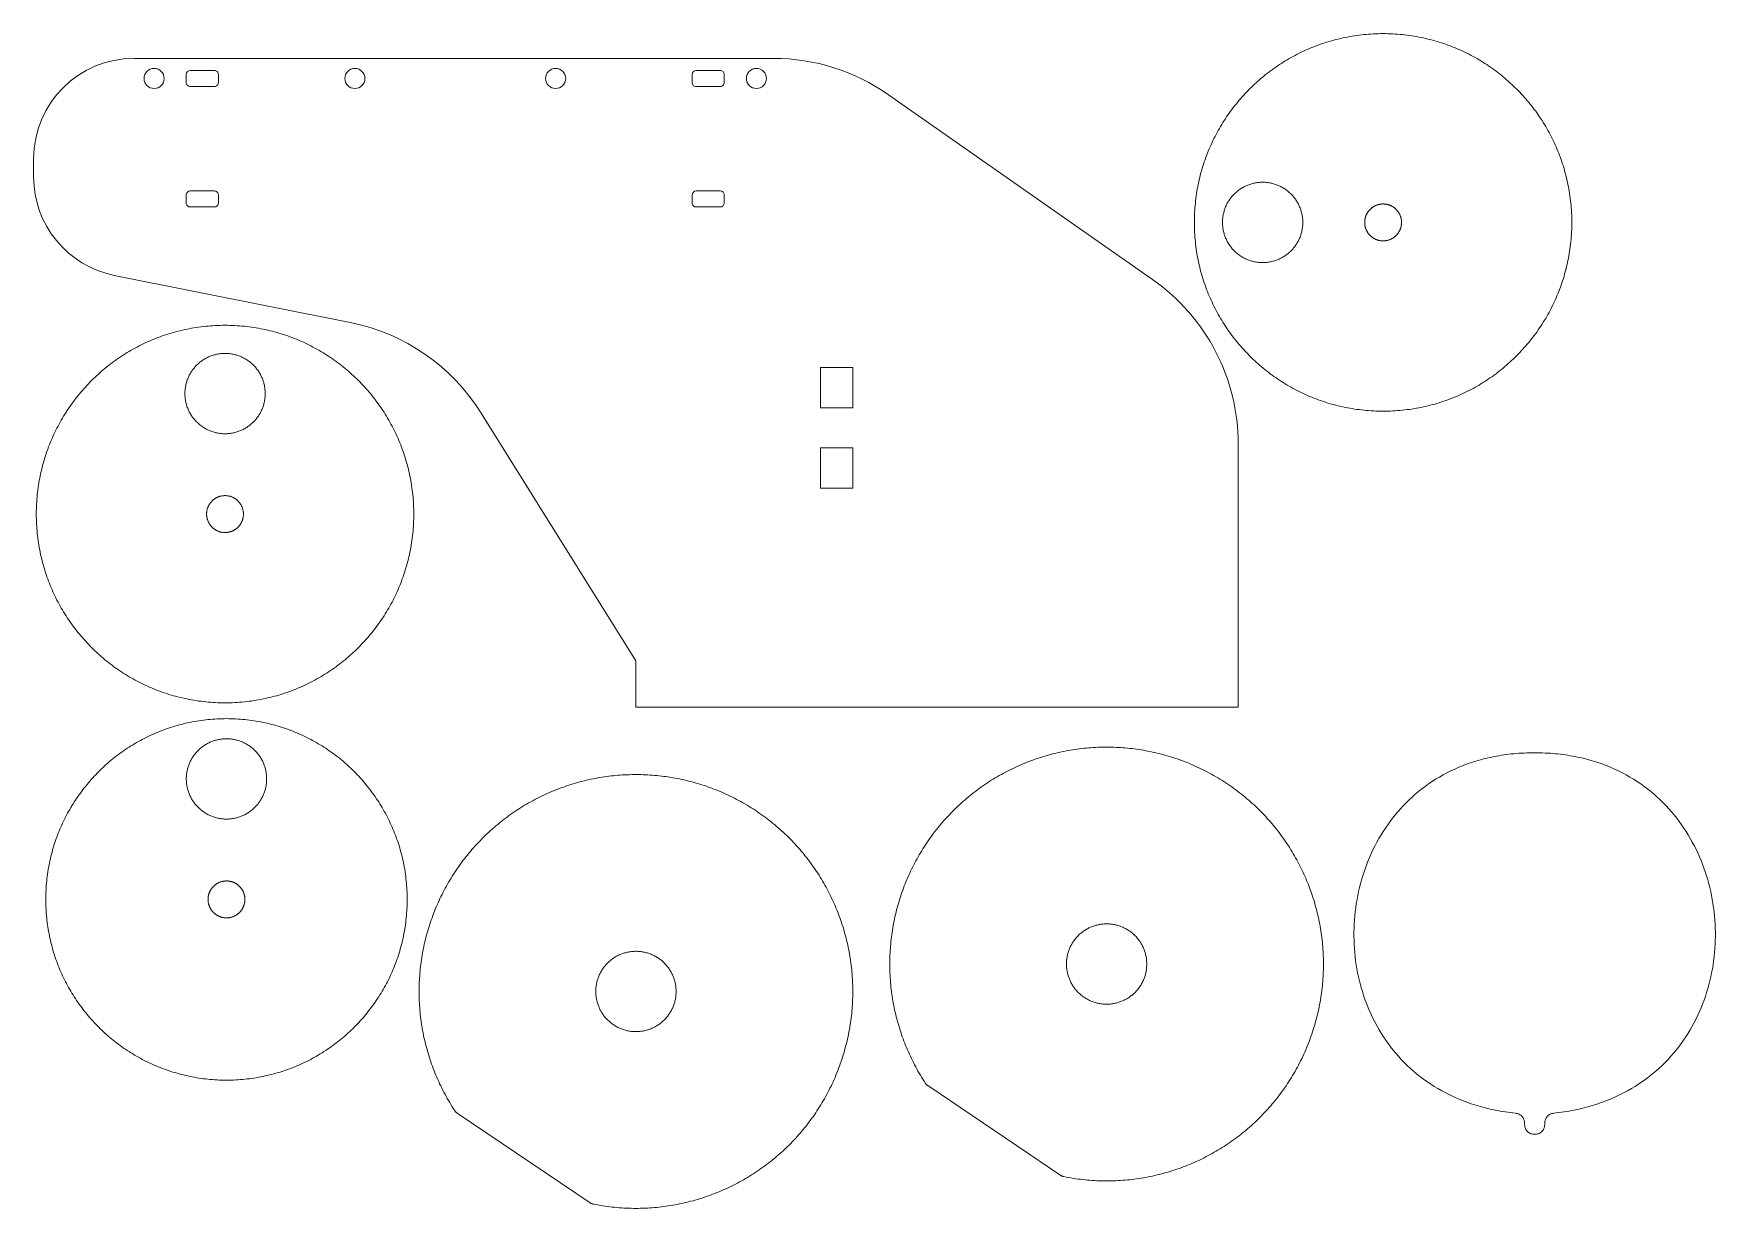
# Model space of a CAD drawing. Header units: millimetres. Extents: x -219 to 200, y -145 to 147.
import ezdxf

# ---------------------------------------------------------------- set-up
doc = ezdxf.new("R2010")
doc.units = ezdxf.units.MM
doc.header["$MEASUREMENT"] = 0
doc.layers.add('Camada 1', color=7, linetype='Continuous')

msp = doc.modelspace()

# ---------------------------------------------------------------- linework, layer by layer
at = {"layer": 'Camada 1', "color": 1, "lineweight": 9}
for points, knots in [([(117.5184, 147.0042), (117.5184, 147.0042), (116.9108, 147.0003), (116.9108, 147.0003), (116.9108, 147.0003), (116.9108, 147.0003), (116.3052, 146.9888), (116.3052, 146.9888), (116.3052, 146.9888), (116.3052, 146.9888), (115.7014, 146.9697), (115.7014, 146.9697), (115.7014, 146.9697), (115.7014, 146.9697), (115.0996, 146.943), (115.0996, 146.943), (115.0996, 146.943), (115.0996, 146.943), (114.4998, 146.9088), (114.4998, 146.9088), (114.4998, 146.9088), (114.4998, 146.9088), (113.9021, 146.8671), (113.9021, 146.8671), (113.9021, 146.8671), (113.9021, 146.8671), (113.3064, 146.818), (113.3064, 146.818), (113.3064, 146.818), (113.3064, 146.818), (112.7128, 146.7615), (112.7128, 146.7615), (112.7128, 146.7615), (112.7128, 146.7615), (112.1214, 146.6977), (112.1214, 146.6977), (112.1214, 146.6977), (112.1214, 146.6977), (111.5322, 146.6265), (111.5322, 146.6265), (111.5322, 146.6265), (111.5322, 146.6265), (110.9453, 146.5482), (110.9453, 146.5482), (110.9453, 146.5482), (110.9453, 146.5482), (110.3606, 146.4626), (110.3606, 146.4626), (110.3606, 146.4626), (110.3606, 146.4626), (109.7784, 146.3699), (109.7784, 146.3699), (109.7784, 146.3699), (109.7784, 146.3699), (109.1985, 146.2701), (109.1985, 146.2701), (109.1985, 146.2701), (109.1985, 146.2701), (108.6211, 146.1632), (108.6211, 146.1632), (108.6211, 146.1632), (108.6211, 146.1632), (108.0461, 146.0493), (108.0461, 146.0493), (108.0461, 146.0493), (108.0461, 146.0493), (107.4737, 145.9284), (107.4737, 145.9284), (107.4737, 145.9284), (107.4737, 145.9284), (106.9039, 145.8006), (106.9039, 145.8006), (106.9039, 145.8006), (106.9039, 145.8006), (106.3368, 145.666), (106.3368, 145.666), (106.3368, 145.666), (106.3368, 145.666), (105.7723, 145.5245), (105.7723, 145.5245), (105.7723, 145.5245), (105.7723, 145.5245), (105.2105, 145.3762), (105.2105, 145.3762), (105.2105, 145.3762), (105.2105, 145.3762), (104.6515, 145.2212), (104.6515, 145.2212), (104.6515, 145.2212), (104.6515, 145.2212), (104.0953, 145.0595), (104.0953, 145.0595), (104.0953, 145.0595), (104.0953, 145.0595), (103.5419, 144.8911), (103.5419, 144.8911), (103.5419, 144.8911), (103.5419, 144.8911), (102.9915, 144.7162), (102.9915, 144.7162), (102.9915, 144.7162), (102.9915, 144.7162), (102.444, 144.5347), (102.444, 144.5347), (102.444, 144.5347), (102.444, 144.5347), (101.8995, 144.3467), (101.8995, 144.3467), (101.8995, 144.3467), (101.8995, 144.3467), (101.3581, 144.1522), (101.3581, 144.1522), (101.3581, 144.1522), (101.3581, 144.1522), (100.8198, 143.9513), (100.8198, 143.9513), (100.8198, 143.9513), (100.8198, 143.9513), (100.2846, 143.7441), (100.2846, 143.7441), (100.2846, 143.7441), (100.2846, 143.7441), (99.7526, 143.5305), (99.7526, 143.5305), (99.7526, 143.5305), (99.7526, 143.5305), (99.2238, 143.3107), (99.2238, 143.3107), (99.2238, 143.3107), (99.2238, 143.3107), (98.6983, 143.0846), (98.6983, 143.0846), (98.6983, 143.0846), (98.6983, 143.0846), (98.1761, 142.8524), (98.1761, 142.8524), (98.1761, 142.8524), (98.1761, 142.8524), (97.6573, 142.614), (97.6573, 142.614), (97.6573, 142.614), (97.6573, 142.614), (97.1419, 142.3695), (97.1419, 142.3695), (97.1419, 142.3695), (97.1419, 142.3695), (96.6299, 142.119), (96.6299, 142.119), (96.6299, 142.119), (96.6299, 142.119), (96.1215, 141.8624), (96.1215, 141.8624), (96.1215, 141.8624), (96.1215, 141.8624), (95.6166, 141.5999), (95.6166, 141.5999), (95.6166, 141.5999), (95.6166, 141.5999), (95.1153, 141.3316), (95.1153, 141.3316), (95.1153, 141.3316), (95.1153, 141.3316), (94.6177, 141.0573), (94.6177, 141.0573), (94.6177, 141.0573), (94.6177, 141.0573), (94.1237, 140.7772), (94.1237, 140.7772), (94.1237, 140.7772), (94.1237, 140.7772), (93.6335, 140.4914), (93.6335, 140.4914), (93.6335, 140.4914), (93.6335, 140.4914), (93.1471, 140.1999), (93.1471, 140.1999), (93.1471, 140.1999), (93.1471, 140.1999), (92.6645, 139.9026), (92.6645, 139.9026), (92.6645, 139.9026), (92.6645, 139.9026), (92.1858, 139.5998), (92.1858, 139.5998), (92.1858, 139.5998), (92.1858, 139.5998), (91.711, 139.2913), (91.711, 139.2913), (91.711, 139.2913), (91.711, 139.2913), (91.2402, 138.9774), (91.2402, 138.9774), (91.2402, 138.9774), (91.2402, 138.9774), (90.7734, 138.6579), (90.7734, 138.6579), (90.7734, 138.6579), (90.7734, 138.6579), (90.3106, 138.333), (90.3106, 138.333), (90.3106, 138.333), (90.3106, 138.333), (89.852, 138.0027), (89.852, 138.0027), (89.852, 138.0027), (89.852, 138.0027), (89.3975, 137.667), (89.3975, 137.667), (89.3975, 137.667), (89.3975, 137.667), (88.9472, 137.326), (88.9472, 137.326), (88.9472, 137.326), (88.9472, 137.326), (88.5011, 136.9798), (88.5011, 136.9798), (88.5011, 136.9798), (88.5011, 136.9798), (88.0594, 136.6283), (88.0594, 136.6283), (88.0594, 136.6283), (88.0594, 136.6283), (87.622, 136.2717), (87.622, 136.2717), (87.622, 136.2717), (87.622, 136.2717), (87.1889, 135.91), (87.1889, 135.91), (87.1889, 135.91), (87.1889, 135.91), (86.7603, 135.5432), (86.7603, 135.5432), (86.7603, 135.5432), (86.7603, 135.5432), (86.3362, 135.1713), (86.3362, 135.1713), (86.3362, 135.1713), (86.3362, 135.1713), (85.9166, 134.7945), (85.9166, 134.7945), (85.9166, 134.7945), (85.9166, 134.7945), (85.5016, 134.4127), (85.5016, 134.4127), (85.5016, 134.4127), (85.5016, 134.4127), (85.0911, 134.0261), (85.0911, 134.0261), (85.0911, 134.0261), (85.0911, 134.0261), (84.6854, 133.6346), (84.6854, 133.6346), (84.6854, 133.6346), (84.6854, 133.6346), (84.2843, 133.2383), (84.2843, 133.2383), (84.2843, 133.2383), (84.2843, 133.2383), (83.888, 132.8372), (83.888, 132.8372), (83.888, 132.8372), (83.888, 132.8372), (83.4965, 132.4315), (83.4965, 132.4315), (83.4965, 132.4315), (83.4965, 132.4315), (83.1098, 132.021), (83.1098, 132.021), (83.1098, 132.021), (83.1098, 132.021), (82.7281, 131.606), (82.7281, 131.606), (82.7281, 131.606), (82.7281, 131.606), (82.3513, 131.1864), (82.3513, 131.1864), (82.3513, 131.1864), (82.3513, 131.1864), (81.9794, 130.7623), (81.9794, 130.7623), (81.9794, 130.7623), (81.9794, 130.7623), (81.6126, 130.3337), (81.6126, 130.3337), (81.6126, 130.3337), (81.6126, 130.3337), (81.2509, 129.9006), (81.2509, 129.9006), (81.2509, 129.9006), (81.2509, 129.9006), (80.8942, 129.4632), (80.8942, 129.4632), (80.8942, 129.4632), (80.8942, 129.4632), (80.5428, 129.0215), (80.5428, 129.0215), (80.5428, 129.0215), (80.5428, 129.0215), (80.1965, 128.5754), (80.1965, 128.5754), (80.1965, 128.5754), (80.1965, 128.5754), (79.8556, 128.1251), (79.8556, 128.1251), (79.8556, 128.1251), (79.8556, 128.1251), (79.5199, 127.6706), (79.5199, 127.6706), (79.5199, 127.6706), (79.5199, 127.6706), (79.1896, 127.212), (79.1896, 127.212), (79.1896, 127.212), (79.1896, 127.212), (78.8647, 126.7493), (78.8647, 126.7493), (78.8647, 126.7493), (78.8647, 126.7493), (78.5452, 126.2824), (78.5452, 126.2824), (78.5452, 126.2824), (78.5452, 126.2824), (78.2312, 125.8116), (78.2312, 125.8116), (78.2312, 125.8116), (78.2312, 125.8116), (77.9228, 125.3368), (77.9228, 125.3368), (77.9228, 125.3368), (77.9228, 125.3368), (77.6199, 124.8581), (77.6199, 124.8581), (77.6199, 124.8581), (77.6199, 124.8581), (77.3227, 124.3755), (77.3227, 124.3755), (77.3227, 124.3755), (77.3227, 124.3755), (77.0311, 123.8891), (77.0311, 123.8891), (77.0311, 123.8891), (77.0311, 123.8891), (76.7453, 123.3989), (76.7453, 123.3989), (76.7453, 123.3989), (76.7453, 123.3989), (76.4652, 122.9049), (76.4652, 122.9049), (76.4652, 122.9049), (76.4652, 122.9049), (76.191, 122.4073), (76.191, 122.4073), (76.191, 122.4073), (76.191, 122.4073), (75.9226, 121.906), (75.9226, 121.906), (75.9226, 121.906), (75.9226, 121.906), (75.6601, 121.4011), (75.6601, 121.4011), (75.6601, 121.4011), (75.6601, 121.4011), (75.4036, 120.8927), (75.4036, 120.8927), (75.4036, 120.8927), (75.4036, 120.8927), (75.1531, 120.3808), (75.1531, 120.3808), (75.1531, 120.3808), (75.1531, 120.3808), (74.9086, 119.8654), (74.9086, 119.8654), (74.9086, 119.8654), (74.9086, 119.8654), (74.6702, 119.3465), (74.6702, 119.3465), (74.6702, 119.3465), (74.6702, 119.3465), (74.4379, 118.8244), (74.4379, 118.8244), (74.4379, 118.8244), (74.4379, 118.8244), (74.2118, 118.2988), (74.2118, 118.2988), (74.2118, 118.2988), (74.2118, 118.2988), (73.992, 117.7701), (73.992, 117.7701), (73.992, 117.7701), (73.992, 117.7701), (73.7784, 117.238), (73.7784, 117.238), (73.7784, 117.238), (73.7784, 117.238), (73.5712, 116.7028), (73.5712, 116.7028), (73.5712, 116.7028), (73.5712, 116.7028), (73.3703, 116.1645), (73.3703, 116.1645), (73.3703, 116.1645), (73.3703, 116.1645), (73.1758, 115.6231), (73.1758, 115.6231), (73.1758, 115.6231), (73.1758, 115.6231), (72.9878, 115.0786), (72.9878, 115.0786), (72.9878, 115.0786), (72.9878, 115.0786), (72.8063, 114.5311), (72.8063, 114.5311), (72.8063, 114.5311), (72.8063, 114.5311), (72.6314, 113.9807), (72.6314, 113.9807), (72.6314, 113.9807), (72.6314, 113.9807), (72.463, 113.4274), (72.463, 113.4274), (72.463, 113.4274), (72.463, 113.4274), (72.3013, 112.8712), (72.3013, 112.8712), (72.3013, 112.8712), (72.3013, 112.8712), (72.1463, 112.3122), (72.1463, 112.3122), (72.1463, 112.3122), (72.1463, 112.3122), (71.998, 111.7504), (71.998, 111.7504), (71.998, 111.7504), (71.998, 111.7504), (71.8565, 111.1859), (71.8565, 111.1859), (71.8565, 111.1859), (71.8565, 111.1859), (71.7219, 110.6187), (71.7219, 110.6187), (71.7219, 110.6187), (71.7219, 110.6187), (71.5941, 110.0489), (71.5941, 110.0489), (71.5941, 110.0489), (71.5941, 110.0489), (71.4732, 109.4765), (71.4732, 109.4765), (71.4732, 109.4765), (71.4732, 109.4765), (71.3593, 108.9016), (71.3593, 108.9016), (71.3593, 108.9016), (71.3593, 108.9016), (71.2524, 108.3241), (71.2524, 108.3241), (71.2524, 108.3241), (71.2524, 108.3241), (71.1526, 107.7443), (71.1526, 107.7443), (71.1526, 107.7443), (71.1526, 107.7443), (71.0599, 107.162), (71.0599, 107.162), (71.0599, 107.162), (71.0599, 107.162), (70.9743, 106.5774), (70.9743, 106.5774), (70.9743, 106.5774), (70.9743, 106.5774), (70.896, 105.9904), (70.896, 105.9904), (70.896, 105.9904), (70.896, 105.9904), (70.8248, 105.4012), (70.8248, 105.4012), (70.8248, 105.4012), (70.8248, 105.4012), (70.761, 104.8098), (70.761, 104.8098), (70.761, 104.8098), (70.761, 104.8098), (70.7045, 104.2163), (70.7045, 104.2163), (70.7045, 104.2163), (70.7045, 104.2163), (70.6554, 103.6205), (70.6554, 103.6205), (70.6554, 103.6205), (70.6554, 103.6205), (70.6137, 103.0228), (70.6137, 103.0228), (70.6137, 103.0228), (70.6137, 103.0228), (70.5795, 102.423), (70.5795, 102.423), (70.5795, 102.423), (70.5795, 102.423), (70.5528, 101.8212), (70.5528, 101.8212), (70.5528, 101.8212), (70.5528, 101.8212), (70.5337, 101.2174), (70.5337, 101.2174), (70.5337, 101.2174), (70.5337, 101.2174), (70.5222, 100.6118), (70.5222, 100.6118), (70.5222, 100.6118), (70.5222, 100.6118), (70.5184, 100.0044), (70.5184, 100.0044), (70.5184, 100.0044), (70.5184, 100.0044), (70.5222, 99.3969), (70.5222, 99.3969), (70.5222, 99.3969), (70.5222, 99.3969), (70.5337, 98.7913), (70.5337, 98.7913), (70.5337, 98.7913), (70.5337, 98.7913), (70.5528, 98.1875), (70.5528, 98.1875), (70.5528, 98.1875), (70.5528, 98.1875), (70.5795, 97.5857), (70.5795, 97.5857), (70.5795, 97.5857), (70.5795, 97.5857), (70.6137, 96.9859), (70.6137, 96.9859), (70.6137, 96.9859), (70.6137, 96.9859), (70.6554, 96.3881), (70.6554, 96.3881), (70.6554, 96.3881), (70.6554, 96.3881), (70.7045, 95.7924), (70.7045, 95.7924), (70.7045, 95.7924), (70.7045, 95.7924), (70.761, 95.1989), (70.761, 95.1989), (70.761, 95.1989), (70.761, 95.1989), (70.8248, 94.6075), (70.8248, 94.6075), (70.8248, 94.6075), (70.8248, 94.6075), (70.8959, 94.0183), (70.8959, 94.0183), (70.8959, 94.0183), (70.8959, 94.0183), (70.9743, 93.4313), (70.9743, 93.4313), (70.9743, 93.4313), (70.9743, 93.4313), (71.0599, 92.8467), (71.0599, 92.8467), (71.0599, 92.8467), (71.0599, 92.8467), (71.1526, 92.2644), (71.1526, 92.2644), (71.1526, 92.2644), (71.1526, 92.2644), (71.2524, 91.6846), (71.2524, 91.6846), (71.2524, 91.6846), (71.2524, 91.6846), (71.3593, 91.1071), (71.3593, 91.1071), (71.3593, 91.1071), (71.3593, 91.1071), (71.4732, 90.5322), (71.4732, 90.5322), (71.4732, 90.5322), (71.4732, 90.5322), (71.5941, 89.9598), (71.5941, 89.9598), (71.5941, 89.9598), (71.5941, 89.9598), (71.7218, 89.39), (71.7218, 89.39), (71.7218, 89.39), (71.7218, 89.39), (71.8565, 88.8228), (71.8565, 88.8228), (71.8565, 88.8228), (71.8565, 88.8228), (71.998, 88.2583), (71.998, 88.2583), (71.998, 88.2583), (71.998, 88.2583), (72.1463, 87.6965), (72.1463, 87.6965), (72.1463, 87.6965), (72.1463, 87.6965), (72.3013, 87.1375), (72.3013, 87.1375), (72.3013, 87.1375), (72.3013, 87.1375), (72.463, 86.5813), (72.463, 86.5813), (72.463, 86.5813), (72.463, 86.5813), (72.6313, 86.028), (72.6313, 86.028), (72.6313, 86.028), (72.6313, 86.028), (72.8063, 85.4776), (72.8063, 85.4776), (72.8063, 85.4776), (72.8063, 85.4776), (72.9878, 84.9301), (72.9878, 84.9301), (72.9878, 84.9301), (72.9878, 84.9301), (73.1758, 84.3856), (73.1758, 84.3856), (73.1758, 84.3856), (73.1758, 84.3856), (73.3702, 83.8442), (73.3702, 83.8442), (73.3702, 83.8442), (73.3702, 83.8442), (73.5711, 83.3058), (73.5711, 83.3058), (73.5711, 83.3058), (73.5711, 83.3058), (73.7784, 82.7706), (73.7784, 82.7706), (73.7784, 82.7706), (73.7784, 82.7706), (73.9919, 82.2386), (73.9919, 82.2386), (73.9919, 82.2386), (73.9919, 82.2386), (74.2118, 81.7098), (74.2118, 81.7098), (74.2118, 81.7098), (74.2118, 81.7098), (74.4379, 81.1843), (74.4379, 81.1843), (74.4379, 81.1843), (74.4379, 81.1843), (74.6701, 80.6621), (74.6701, 80.6621), (74.6701, 80.6621), (74.6701, 80.6621), (74.9085, 80.1433), (74.9085, 80.1433), (74.9085, 80.1433), (74.9085, 80.1433), (75.153, 79.6279), (75.153, 79.6279), (75.153, 79.6279), (75.153, 79.6279), (75.4035, 79.116), (75.4035, 79.116), (75.4035, 79.116), (75.4035, 79.116), (75.66, 78.6075), (75.66, 78.6075), (75.66, 78.6075), (75.66, 78.6075), (75.9225, 78.1026), (75.9225, 78.1026), (75.9225, 78.1026), (75.9225, 78.1026), (76.1909, 77.6013), (76.1909, 77.6013), (76.1909, 77.6013), (76.1909, 77.6013), (76.4652, 77.1037), (76.4652, 77.1037), (76.4652, 77.1037), (76.4652, 77.1037), (76.7452, 76.6098), (76.7452, 76.6098), (76.7452, 76.6098), (76.7452, 76.6098), (77.0311, 76.1196), (77.0311, 76.1196), (77.0311, 76.1196), (77.0311, 76.1196), (77.3226, 75.6331), (77.3226, 75.6331), (77.3226, 75.6331), (77.3226, 75.6331), (77.6198, 75.1505), (77.6198, 75.1505), (77.6198, 75.1505), (77.6198, 75.1505), (77.9227, 74.6718), (77.9227, 74.6718), (77.9227, 74.6718), (77.9227, 74.6718), (78.2311, 74.197), (78.2311, 74.197), (78.2311, 74.197), (78.2311, 74.197), (78.5451, 73.7262), (78.5451, 73.7262), (78.5451, 73.7262), (78.5451, 73.7262), (78.8646, 73.2594), (78.8646, 73.2594), (78.8646, 73.2594), (78.8646, 73.2594), (79.1895, 72.7966), (79.1895, 72.7966), (79.1895, 72.7966), (79.1895, 72.7966), (79.5198, 72.338), (79.5198, 72.338), (79.5198, 72.338), (79.5198, 72.338), (79.8555, 71.8835), (79.8555, 71.8835), (79.8555, 71.8835), (79.8555, 71.8835), (80.1965, 71.4332), (80.1965, 71.4332), (80.1965, 71.4332), (80.1965, 71.4332), (80.5427, 70.9871), (80.5427, 70.9871), (80.5427, 70.9871), (80.5427, 70.9871), (80.8941, 70.5454), (80.8941, 70.5454), (80.8941, 70.5454), (80.8941, 70.5454), (81.2508, 70.108), (81.2508, 70.108), (81.2508, 70.108), (81.2508, 70.108), (81.6125, 69.6749), (81.6125, 69.6749), (81.6125, 69.6749), (81.6125, 69.6749), (81.9793, 69.2463), (81.9793, 69.2463), (81.9793, 69.2463), (81.9793, 69.2463), (82.3512, 68.8222), (82.3512, 68.8222), (82.3512, 68.8222), (82.3512, 68.8222), (82.728, 68.4026), (82.728, 68.4026), (82.728, 68.4026), (82.728, 68.4026), (83.1098, 67.9876), (83.1098, 67.9876), (83.1098, 67.9876), (83.1098, 67.9876), (83.4964, 67.5771), (83.4964, 67.5771), (83.4964, 67.5771), (83.4964, 67.5771), (83.8879, 67.1714), (83.8879, 67.1714), (83.8879, 67.1714), (83.8879, 67.1714), (84.2842, 66.7703), (84.2842, 66.7703), (84.2842, 66.7703), (84.2842, 66.7703), (84.6853, 66.374), (84.6853, 66.374), (84.6853, 66.374), (84.6853, 66.374), (85.091, 65.9825), (85.091, 65.9825), (85.091, 65.9825), (85.091, 65.9825), (85.5014, 65.5958), (85.5014, 65.5958), (85.5014, 65.5958), (85.5014, 65.5958), (85.9165, 65.2141), (85.9165, 65.2141), (85.9165, 65.2141), (85.9165, 65.2141), (86.3361, 64.8372), (86.3361, 64.8372), (86.3361, 64.8372), (86.3361, 64.8372), (86.7602, 64.4654), (86.7602, 64.4654), (86.7602, 64.4654), (86.7602, 64.4654), (87.1888, 64.0986), (87.1888, 64.0986), (87.1888, 64.0986), (87.1888, 64.0986), (87.6219, 63.7368), (87.6219, 63.7368), (87.6219, 63.7368), (87.6219, 63.7368), (88.0593, 63.3802), (88.0593, 63.3802), (88.0593, 63.3802), (88.0593, 63.3802), (88.501, 63.0288), (88.501, 63.0288), (88.501, 63.0288), (88.501, 63.0288), (88.9471, 62.6825), (88.9471, 62.6825), (88.9471, 62.6825), (88.9471, 62.6825), (89.3974, 62.3416), (89.3974, 62.3416), (89.3974, 62.3416), (89.3974, 62.3416), (89.8518, 62.0059), (89.8518, 62.0059), (89.8518, 62.0059), (89.8518, 62.0059), (90.3105, 61.6756), (90.3105, 61.6756), (90.3105, 61.6756), (90.3105, 61.6756), (90.7732, 61.3507), (90.7732, 61.3507), (90.7732, 61.3507), (90.7732, 61.3507), (91.2401, 61.0312), (91.2401, 61.0312), (91.2401, 61.0312), (91.2401, 61.0312), (91.7109, 60.7172), (91.7109, 60.7172), (91.7109, 60.7172), (91.7109, 60.7172), (92.1857, 60.4088), (92.1857, 60.4088), (92.1857, 60.4088), (92.1857, 60.4088), (92.6644, 60.1059), (92.6644, 60.1059), (92.6644, 60.1059), (92.6644, 60.1059), (93.147, 59.8087), (93.147, 59.8087), (93.147, 59.8087), (93.147, 59.8087), (93.6334, 59.5171), (93.6334, 59.5171), (93.6334, 59.5171), (93.6334, 59.5171), (94.1236, 59.2313), (94.1236, 59.2313), (94.1236, 59.2313), (94.1236, 59.2313), (94.6176, 58.9512), (94.6176, 58.9512), (94.6176, 58.9512), (94.6176, 58.9512), (95.1152, 58.677), (95.1152, 58.677), (95.1152, 58.677), (95.1152, 58.677), (95.6165, 58.4086), (95.6165, 58.4086), (95.6165, 58.4086), (95.6165, 58.4086), (96.1214, 58.1461), (96.1214, 58.1461), (96.1214, 58.1461), (96.1214, 58.1461), (96.6298, 57.8896), (96.6298, 57.8896), (96.6298, 57.8896), (96.6298, 57.8896), (97.1417, 57.639), (97.1417, 57.639), (97.1417, 57.639), (97.1417, 57.639), (97.6571, 57.3945), (97.6571, 57.3945), (97.6571, 57.3945), (97.6571, 57.3945), (98.1759, 57.1561), (98.1759, 57.1561), (98.1759, 57.1561), (98.1759, 57.1561), (98.6981, 56.9239), (98.6981, 56.9239), (98.6981, 56.9239), (98.6981, 56.9239), (99.2236, 56.6978), (99.2236, 56.6978), (99.2236, 56.6978), (99.2236, 56.6978), (99.7524, 56.478), (99.7524, 56.478), (99.7524, 56.478), (99.7524, 56.478), (100.2844, 56.2644), (100.2844, 56.2644), (100.2844, 56.2644), (100.2844, 56.2644), (100.8196, 56.0571), (100.8196, 56.0571), (100.8196, 56.0571), (100.8196, 56.0571), (101.358, 55.8562), (101.358, 55.8562), (101.358, 55.8562), (101.358, 55.8562), (101.8994, 55.6618), (101.8994, 55.6618), (101.8994, 55.6618), (101.8994, 55.6618), (102.4439, 55.4738), (102.4439, 55.4738), (102.4439, 55.4738), (102.4439, 55.4738), (102.9913, 55.2923), (102.9913, 55.2923), (102.9913, 55.2923), (102.9913, 55.2923), (103.5418, 55.1173), (103.5418, 55.1173), (103.5418, 55.1173), (103.5418, 55.1173), (104.0951, 54.949), (104.0951, 54.949), (104.0951, 54.949), (104.0951, 54.949), (104.6513, 54.7873), (104.6513, 54.7873), (104.6513, 54.7873), (104.6513, 54.7873), (105.2103, 54.6323), (105.2103, 54.6323), (105.2103, 54.6323), (105.2103, 54.6323), (105.7721, 54.484), (105.7721, 54.484), (105.7721, 54.484), (105.7721, 54.484), (106.3366, 54.3425), (106.3366, 54.3425), (106.3366, 54.3425), (106.3366, 54.3425), (106.9038, 54.2078), (106.9038, 54.2078), (106.9038, 54.2078), (106.9038, 54.2078), (107.4736, 54.08), (107.4736, 54.08), (107.4736, 54.08), (107.4736, 54.08), (108.046, 53.9592), (108.046, 53.9592), (108.046, 53.9592), (108.046, 53.9592), (108.6209, 53.8453), (108.6209, 53.8453), (108.6209, 53.8453), (108.6209, 53.8453), (109.1983, 53.7384), (109.1983, 53.7384), (109.1983, 53.7384), (109.1983, 53.7384), (109.7782, 53.6385), (109.7782, 53.6385), (109.7782, 53.6385), (109.7782, 53.6385), (110.3605, 53.5458), (110.3605, 53.5458), (110.3605, 53.5458), (110.3605, 53.5458), (110.9451, 53.4603), (110.9451, 53.4603), (110.9451, 53.4603), (110.9451, 53.4603), (111.532, 53.3819), (111.532, 53.3819), (111.532, 53.3819), (111.532, 53.3819), (112.1212, 53.3108), (112.1212, 53.3108), (112.1212, 53.3108), (112.1212, 53.3108), (112.7126, 53.2469), (112.7126, 53.2469), (112.7126, 53.2469), (112.7126, 53.2469), (113.3062, 53.1904), (113.3062, 53.1904), (113.3062, 53.1904), (113.3062, 53.1904), (113.9019, 53.1413), (113.9019, 53.1413), (113.9019, 53.1413), (113.9019, 53.1413), (114.4996, 53.0996), (114.4996, 53.0996), (114.4996, 53.0996), (114.4996, 53.0996), (115.0995, 53.0654), (115.0995, 53.0654), (115.0995, 53.0654), (115.0995, 53.0654), (115.7012, 53.0387), (115.7012, 53.0387), (115.7012, 53.0387), (115.7012, 53.0387), (116.305, 53.0196), (116.305, 53.0196), (116.305, 53.0196), (116.305, 53.0196), (116.9106, 53.0081), (116.9106, 53.0081), (116.9106, 53.0081), (116.9106, 53.0081), (117.5181, 53.0043), (117.5181, 53.0043), (117.5181, 53.0043), (117.5181, 53.0043), (118.1255, 53.0081), (118.1255, 53.0081), (118.1255, 53.0081), (118.1255, 53.0081), (118.7311, 53.0196), (118.7311, 53.0196), (118.7311, 53.0196), (118.7311, 53.0196), (119.3349, 53.0387), (119.3349, 53.0387), (119.3349, 53.0387), (119.3349, 53.0387), (119.9367, 53.0654), (119.9367, 53.0654), (119.9367, 53.0654), (119.9367, 53.0654), (120.5365, 53.0996), (120.5365, 53.0996), (120.5365, 53.0996), (120.5365, 53.0996), (121.1343, 53.1413), (121.1343, 53.1413), (121.1343, 53.1413), (121.1343, 53.1413), (121.73, 53.1904), (121.73, 53.1904), (121.73, 53.1904), (121.73, 53.1904), (122.3235, 53.2469), (122.3235, 53.2469), (122.3235, 53.2469), (122.3235, 53.2469), (122.9149, 53.3107), (122.9149, 53.3107), (122.9149, 53.3107), (122.9149, 53.3107), (123.5041, 53.3819), (123.5041, 53.3819), (123.5041, 53.3819), (123.5041, 53.3819), (124.0911, 53.4602), (124.0911, 53.4602), (124.0911, 53.4602), (124.0911, 53.4602), (124.6757, 53.5458), (124.6757, 53.5458), (124.6757, 53.5458), (124.6757, 53.5458), (125.258, 53.6385), (125.258, 53.6385), (125.258, 53.6385), (125.258, 53.6385), (125.8378, 53.7383), (125.8378, 53.7383), (125.8378, 53.7383), (125.8378, 53.7383), (126.4153, 53.8452), (126.4153, 53.8452), (126.4153, 53.8452), (126.4153, 53.8452), (126.9902, 53.9591), (126.9902, 53.9591), (126.9902, 53.9591), (126.9902, 53.9591), (127.5626, 54.08), (127.5626, 54.08), (127.5626, 54.08), (127.5626, 54.08), (128.1324, 54.2078), (128.1324, 54.2078), (128.1324, 54.2078), (128.1324, 54.2078), (128.6996, 54.3424), (128.6996, 54.3424), (128.6996, 54.3424), (128.6996, 54.3424), (129.2641, 54.4839), (129.2641, 54.4839), (129.2641, 54.4839), (129.2641, 54.4839), (129.8259, 54.6322), (129.8259, 54.6322), (129.8259, 54.6322), (129.8259, 54.6322), (130.3849, 54.7872), (130.3849, 54.7872), (130.3849, 54.7872), (130.3849, 54.7872), (130.9411, 54.9489), (130.9411, 54.9489), (130.9411, 54.9489), (130.9411, 54.9489), (131.4944, 55.1173), (131.4944, 55.1173), (131.4944, 55.1173), (131.4944, 55.1173), (132.0449, 55.2922), (132.0449, 55.2922), (132.0449, 55.2922), (132.0449, 55.2922), (132.5923, 55.4737), (132.5923, 55.4737), (132.5923, 55.4737), (132.5923, 55.4737), (133.1368, 55.6617), (133.1368, 55.6617), (133.1368, 55.6617), (133.1368, 55.6617), (133.6782, 55.8562), (133.6782, 55.8562), (133.6782, 55.8562), (133.6782, 55.8562), (134.2166, 56.0571), (134.2166, 56.0571), (134.2166, 56.0571), (134.2166, 56.0571), (134.7518, 56.2643), (134.7518, 56.2643), (134.7518, 56.2643), (134.7518, 56.2643), (135.2838, 56.4779), (135.2838, 56.4779), (135.2838, 56.4779), (135.2838, 56.4779), (135.8126, 56.6977), (135.8126, 56.6977), (135.8126, 56.6977), (135.8126, 56.6977), (136.3381, 56.9238), (136.3381, 56.9238), (136.3381, 56.9238), (136.3381, 56.9238), (136.8603, 57.1561), (136.8603, 57.1561), (136.8603, 57.1561), (136.8603, 57.1561), (137.3791, 57.3945), (137.3791, 57.3945), (137.3791, 57.3945), (137.3791, 57.3945), (137.8945, 57.6389), (137.8945, 57.6389), (137.8945, 57.6389), (137.8945, 57.6389), (138.4065, 57.8895), (138.4065, 57.8895), (138.4065, 57.8895), (138.4065, 57.8895), (138.9149, 58.146), (138.9149, 58.146), (138.9149, 58.146), (138.9149, 58.146), (139.4198, 58.4085), (139.4198, 58.4085), (139.4198, 58.4085), (139.4198, 58.4085), (139.9211, 58.6769), (139.9211, 58.6769), (139.9211, 58.6769), (139.9211, 58.6769), (140.4187, 58.9511), (140.4187, 58.9511), (140.4187, 58.9511), (140.4187, 58.9511), (140.9127, 59.2312), (140.9127, 59.2312), (140.9127, 59.2312), (140.9127, 59.2312), (141.4029, 59.517), (141.4029, 59.517), (141.4029, 59.517), (141.4029, 59.517), (141.8893, 59.8086), (141.8893, 59.8086), (141.8893, 59.8086), (141.8893, 59.8086), (142.3719, 60.1058), (142.3719, 60.1058), (142.3719, 60.1058), (142.3719, 60.1058), (142.8506, 60.4087), (142.8506, 60.4087), (142.8506, 60.4087), (142.8506, 60.4087), (143.3254, 60.7171), (143.3254, 60.7171), (143.3254, 60.7171), (143.3254, 60.7171), (143.7962, 61.0311), (143.7962, 61.0311), (143.7962, 61.0311), (143.7962, 61.0311), (144.2631, 61.3505), (144.2631, 61.3505), (144.2631, 61.3505), (144.2631, 61.3505), (144.7258, 61.6755), (144.7258, 61.6755), (144.7258, 61.6755), (144.7258, 61.6755), (145.1845, 62.0058), (145.1845, 62.0058), (145.1845, 62.0058), (145.1845, 62.0058), (145.6389, 62.3414), (145.6389, 62.3414), (145.6389, 62.3414), (145.6389, 62.3414), (146.0892, 62.6824), (146.0892, 62.6824), (146.0892, 62.6824), (146.0892, 62.6824), (146.5353, 63.0287), (146.5353, 63.0287), (146.5353, 63.0287), (146.5353, 63.0287), (146.9771, 63.3801), (146.9771, 63.3801), (146.9771, 63.3801), (146.9771, 63.3801), (147.4145, 63.7367), (147.4145, 63.7367), (147.4145, 63.7367), (147.4145, 63.7367), (147.8475, 64.0985), (147.8475, 64.0985), (147.8475, 64.0985), (147.8475, 64.0985), (148.2761, 64.4653), (148.2761, 64.4653), (148.2761, 64.4653), (148.2761, 64.4653), (148.7002, 64.8371), (148.7002, 64.8371), (148.7002, 64.8371), (148.7002, 64.8371), (149.1199, 65.2139), (149.1199, 65.2139), (149.1199, 65.2139), (149.1199, 65.2139), (149.5349, 65.5957), (149.5349, 65.5957), (149.5349, 65.5957), (149.5349, 65.5957), (149.9453, 65.9824), (149.9453, 65.9824), (149.9453, 65.9824), (149.9453, 65.9824), (150.3511, 66.3739), (150.3511, 66.3739), (150.3511, 66.3739), (150.3511, 66.3739), (150.7521, 66.7702), (150.7521, 66.7702), (150.7521, 66.7702), (150.7521, 66.7702), (151.1484, 67.1712), (151.1484, 67.1712), (151.1484, 67.1712), (151.1484, 67.1712), (151.5399, 67.577), (151.5399, 67.577), (151.5399, 67.577), (151.5399, 67.577), (151.9266, 67.9874), (151.9266, 67.9874), (151.9266, 67.9874), (151.9266, 67.9874), (152.3084, 68.4025), (152.3084, 68.4025), (152.3084, 68.4025), (152.3084, 68.4025), (152.6852, 68.8221), (152.6852, 68.8221), (152.6852, 68.8221), (152.6852, 68.8221), (153.0571, 69.2462), (153.0571, 69.2462), (153.0571, 69.2462), (153.0571, 69.2462), (153.4239, 69.6748), (153.4239, 69.6748), (153.4239, 69.6748), (153.4239, 69.6748), (153.7856, 70.1078), (153.7856, 70.1078), (153.7856, 70.1078), (153.7856, 70.1078), (154.1422, 70.5452), (154.1422, 70.5452), (154.1422, 70.5452), (154.1422, 70.5452), (154.4937, 70.987), (154.4937, 70.987), (154.4937, 70.987), (154.4937, 70.987), (154.8399, 71.433), (154.8399, 71.433), (154.8399, 71.433), (154.8399, 71.433), (155.1809, 71.8833), (155.1809, 71.8833), (155.1809, 71.8833), (155.1809, 71.8833), (155.5166, 72.3378), (155.5166, 72.3378), (155.5166, 72.3378), (155.5166, 72.3378), (155.8469, 72.7965), (155.8469, 72.7965), (155.8469, 72.7965), (155.8469, 72.7965), (156.1718, 73.2592), (156.1718, 73.2592), (156.1718, 73.2592), (156.1718, 73.2592), (156.4913, 73.726), (156.4913, 73.726), (156.4913, 73.726), (156.4913, 73.726), (156.8053, 74.1969), (156.8053, 74.1969), (156.8053, 74.1969), (156.8053, 74.1969), (157.1137, 74.6716), (157.1137, 74.6716), (157.1137, 74.6716), (157.1137, 74.6716), (157.4166, 75.1504), (157.4166, 75.1504), (157.4166, 75.1504), (157.4166, 75.1504), (157.7138, 75.633), (157.7138, 75.633), (157.7138, 75.633), (157.7138, 75.633), (158.0054, 76.1194), (158.0054, 76.1194), (158.0054, 76.1194), (158.0054, 76.1194), (158.2912, 76.6096), (158.2912, 76.6096), (158.2912, 76.6096), (158.2912, 76.6096), (158.5713, 77.1035), (158.5713, 77.1035), (158.5713, 77.1035), (158.5713, 77.1035), (158.8455, 77.6012), (158.8455, 77.6012), (158.8455, 77.6012), (158.8455, 77.6012), (159.1139, 78.1025), (159.1139, 78.1025), (159.1139, 78.1025), (159.1139, 78.1025), (159.3764, 78.6073), (159.3764, 78.6073), (159.3764, 78.6073), (159.3764, 78.6073), (159.6329, 79.1158), (159.6329, 79.1158), (159.6329, 79.1158), (159.6329, 79.1158), (159.8835, 79.6277), (159.8835, 79.6277), (159.8835, 79.6277), (159.8835, 79.6277), (160.1279, 80.1431), (160.1279, 80.1431), (160.1279, 80.1431), (160.1279, 80.1431), (160.3663, 80.6619), (160.3663, 80.6619), (160.3663, 80.6619), (160.3663, 80.6619), (160.5986, 81.1841), (160.5986, 81.1841), (160.5986, 81.1841), (160.5986, 81.1841), (160.8247, 81.7096), (160.8247, 81.7096), (160.8247, 81.7096), (160.8247, 81.7096), (161.0445, 82.2384), (161.0445, 82.2384), (161.0445, 82.2384), (161.0445, 82.2384), (161.2581, 82.7704), (161.2581, 82.7704), (161.2581, 82.7704), (161.2581, 82.7704), (161.4654, 83.3056), (161.4654, 83.3056), (161.4654, 83.3056), (161.4654, 83.3056), (161.6662, 83.844), (161.6662, 83.844), (161.6662, 83.844), (161.6662, 83.844), (161.8607, 84.3854), (161.8607, 84.3854), (161.8607, 84.3854), (161.8607, 84.3854), (162.0487, 84.9299), (162.0487, 84.9299), (162.0487, 84.9299), (162.0487, 84.9299), (162.2302, 85.4774), (162.2302, 85.4774), (162.2302, 85.4774), (162.2302, 85.4774), (162.4052, 86.0278), (162.4052, 86.0278), (162.4052, 86.0278), (162.4052, 86.0278), (162.5735, 86.5811), (162.5735, 86.5811), (162.5735, 86.5811), (162.5735, 86.5811), (162.7352, 87.1373), (162.7352, 87.1373), (162.7352, 87.1373), (162.7352, 87.1373), (162.8902, 87.6963), (162.8902, 87.6963), (162.8902, 87.6963), (162.8902, 87.6963), (163.0385, 88.2581), (163.0385, 88.2581), (163.0385, 88.2581), (163.0385, 88.2581), (163.18, 88.8226), (163.18, 88.8226), (163.18, 88.8226), (163.18, 88.8226), (163.3147, 89.3898), (163.3147, 89.3898), (163.3147, 89.3898), (163.3147, 89.3898), (163.4425, 89.9596), (163.4425, 89.9596), (163.4425, 89.9596), (163.4425, 89.9596), (163.5633, 90.532), (163.5633, 90.532), (163.5633, 90.532), (163.5633, 90.532), (163.6772, 91.1069), (163.6772, 91.1069), (163.6772, 91.1069), (163.6772, 91.1069), (163.7841, 91.6844), (163.7841, 91.6844), (163.7841, 91.6844), (163.7841, 91.6844), (163.884, 92.2642), (163.884, 92.2642), (163.884, 92.2642), (163.884, 92.2642), (163.9767, 92.8465), (163.9767, 92.8465), (163.9767, 92.8465), (163.9767, 92.8465), (164.0622, 93.4311), (164.0622, 93.4311), (164.0622, 93.4311), (164.0622, 93.4311), (164.1406, 94.0181), (164.1406, 94.0181), (164.1406, 94.0181), (164.1406, 94.0181), (164.2117, 94.6073), (164.2117, 94.6073), (164.2117, 94.6073), (164.2117, 94.6073), (164.2756, 95.1987), (164.2756, 95.1987), (164.2756, 95.1987), (164.2756, 95.1987), (164.3321, 95.7922), (164.3321, 95.7922), (164.3321, 95.7922), (164.3321, 95.7922), (164.3812, 96.3879), (164.3812, 96.3879), (164.3812, 96.3879), (164.3812, 96.3879), (164.4229, 96.9857), (164.4229, 96.9857), (164.4229, 96.9857), (164.4229, 96.9857), (164.4571, 97.5855), (164.4571, 97.5855), (164.4571, 97.5855), (164.4571, 97.5855), (164.4838, 98.1873), (164.4838, 98.1873), (164.4838, 98.1873), (164.4838, 98.1873), (164.5029, 98.7911), (164.5029, 98.7911), (164.5029, 98.7911), (164.5029, 98.7911), (164.5144, 99.3967), (164.5144, 99.3967), (164.5144, 99.3967), (164.5144, 99.3967), (164.5183, 100.0042), (164.5183, 100.0042), (164.5183, 100.0042), (164.5183, 100.0042), (164.5144, 100.6116), (164.5144, 100.6116), (164.5144, 100.6116), (164.5144, 100.6116), (164.5029, 101.2172), (164.5029, 101.2172), (164.5029, 101.2172), (164.5029, 101.2172), (164.4838, 101.821), (164.4838, 101.821), (164.4838, 101.821), (164.4838, 101.821), (164.4571, 102.4228), (164.4571, 102.4228), (164.4571, 102.4228), (164.4571, 102.4228), (164.4229, 103.0226), (164.4229, 103.0226), (164.4229, 103.0226), (164.4229, 103.0226), (164.3812, 103.6203), (164.3812, 103.6203), (164.3812, 103.6203), (164.3812, 103.6203), (164.3321, 104.216), (164.3321, 104.216), (164.3321, 104.216), (164.3321, 104.216), (164.2756, 104.8096), (164.2756, 104.8096), (164.2756, 104.8096), (164.2756, 104.8096), (164.2118, 105.401), (164.2118, 105.401), (164.2118, 105.401), (164.2118, 105.401), (164.1407, 105.9902), (164.1407, 105.9902), (164.1407, 105.9902), (164.1407, 105.9902), (164.0623, 106.5771), (164.0623, 106.5771), (164.0623, 106.5771), (164.0623, 106.5771), (163.9767, 107.1618), (163.9767, 107.1618), (163.9767, 107.1618), (163.9767, 107.1618), (163.884, 107.744), (163.884, 107.744), (163.884, 107.744), (163.884, 107.744), (163.7842, 108.3239), (163.7842, 108.3239), (163.7842, 108.3239), (163.7842, 108.3239), (163.6773, 108.9013), (163.6773, 108.9013), (163.6773, 108.9013), (163.6773, 108.9013), (163.5634, 109.4763), (163.5634, 109.4763), (163.5634, 109.4763), (163.5634, 109.4763), (163.4426, 110.0487), (163.4426, 110.0487), (163.4426, 110.0487), (163.4426, 110.0487), (163.3148, 110.6185), (163.3148, 110.6185), (163.3148, 110.6185), (163.3148, 110.6185), (163.1801, 111.1856), (163.1801, 111.1856), (163.1801, 111.1856), (163.1801, 111.1856), (163.0386, 111.7501), (163.0386, 111.7501), (163.0386, 111.7501), (163.0386, 111.7501), (162.8903, 112.3119), (162.8903, 112.3119), (162.8903, 112.3119), (162.8903, 112.3119), (162.7353, 112.8709), (162.7353, 112.8709), (162.7353, 112.8709), (162.7353, 112.8709), (162.5736, 113.4271), (162.5736, 113.4271), (162.5736, 113.4271), (162.5736, 113.4271), (162.4053, 113.9805), (162.4053, 113.9805), (162.4053, 113.9805), (162.4053, 113.9805), (162.2303, 114.5309), (162.2303, 114.5309), (162.2303, 114.5309), (162.2303, 114.5309), (162.0488, 115.0784), (162.0488, 115.0784), (162.0488, 115.0784), (162.0488, 115.0784), (161.8608, 115.6229), (161.8608, 115.6229), (161.8608, 115.6229), (161.8608, 115.6229), (161.6664, 116.1643), (161.6664, 116.1643), (161.6664, 116.1643), (161.6664, 116.1643), (161.4655, 116.7026), (161.4655, 116.7026), (161.4655, 116.7026), (161.4655, 116.7026), (161.2582, 117.2378), (161.2582, 117.2378), (161.2582, 117.2378), (161.2582, 117.2378), (161.0447, 117.7698), (161.0447, 117.7698), (161.0447, 117.7698), (161.0447, 117.7698), (160.8248, 118.2986), (160.8248, 118.2986), (160.8248, 118.2986), (160.8248, 118.2986), (160.5988, 118.8241), (160.5988, 118.8241), (160.5988, 118.8241), (160.5988, 118.8241), (160.3665, 119.3463), (160.3665, 119.3463), (160.3665, 119.3463), (160.3665, 119.3463), (160.1281, 119.8651), (160.1281, 119.8651), (160.1281, 119.8651), (160.1281, 119.8651), (159.8836, 120.3805), (159.8836, 120.3805), (159.8836, 120.3805), (159.8836, 120.3805), (159.6331, 120.8925), (159.6331, 120.8925), (159.6331, 120.8925), (159.6331, 120.8925), (159.3766, 121.4009), (159.3766, 121.4009), (159.3766, 121.4009), (159.3766, 121.4009), (159.1141, 121.9058), (159.1141, 121.9058), (159.1141, 121.9058), (159.1141, 121.9058), (158.8457, 122.4071), (158.8457, 122.4071), (158.8457, 122.4071), (158.8457, 122.4071), (158.5714, 122.9047), (158.5714, 122.9047), (158.5714, 122.9047), (158.5714, 122.9047), (158.2914, 123.3987), (158.2914, 123.3987), (158.2914, 123.3987), (158.2914, 123.3987), (158.0056, 123.8889), (158.0056, 123.8889), (158.0056, 123.8889), (158.0056, 123.8889), (157.714, 124.3753), (157.714, 124.3753), (157.714, 124.3753), (157.714, 124.3753), (157.4168, 124.8579), (157.4168, 124.8579), (157.4168, 124.8579), (157.4168, 124.8579), (157.1139, 125.3366), (157.1139, 125.3366), (157.1139, 125.3366), (157.1139, 125.3366), (156.8055, 125.8114), (156.8055, 125.8114), (156.8055, 125.8114), (156.8055, 125.8114), (156.4915, 126.2822), (156.4915, 126.2822), (156.4915, 126.2822), (156.4915, 126.2822), (156.172, 126.749), (156.172, 126.749), (156.172, 126.749), (156.172, 126.749), (155.8471, 127.2118), (155.8471, 127.2118), (155.8471, 127.2118), (155.8471, 127.2118), (155.5168, 127.6704), (155.5168, 127.6704), (155.5168, 127.6704), (155.5168, 127.6704), (155.1811, 128.1249), (155.1811, 128.1249), (155.1811, 128.1249), (155.1811, 128.1249), (154.8402, 128.5752), (154.8402, 128.5752), (154.8402, 128.5752), (154.8402, 128.5752), (154.4939, 129.0213), (154.4939, 129.0213), (154.4939, 129.0213), (154.4939, 129.0213), (154.1425, 129.463), (154.1425, 129.463), (154.1425, 129.463), (154.1425, 129.463), (153.7859, 129.9004), (153.7859, 129.9004), (153.7859, 129.9004), (153.7859, 129.9004), (153.4241, 130.3335), (153.4241, 130.3335), (153.4241, 130.3335), (153.4241, 130.3335), (153.0573, 130.7621), (153.0573, 130.7621), (153.0573, 130.7621), (153.0573, 130.7621), (152.6855, 131.1862), (152.6855, 131.1862), (152.6855, 131.1862), (152.6855, 131.1862), (152.3086, 131.6058), (152.3086, 131.6058), (152.3086, 131.6058), (152.3086, 131.6058), (151.9269, 132.0209), (151.9269, 132.0209), (151.9269, 132.0209), (151.9269, 132.0209), (151.5402, 132.4313), (151.5402, 132.4313), (151.5402, 132.4313), (151.5402, 132.4313), (151.1487, 132.837), (151.1487, 132.837), (151.1487, 132.837), (151.1487, 132.837), (150.7524, 133.2381), (150.7524, 133.2381), (150.7524, 133.2381), (150.7524, 133.2381), (150.3514, 133.6344), (150.3514, 133.6344), (150.3514, 133.6344), (150.3514, 133.6344), (149.9456, 134.0259), (149.9456, 134.0259), (149.9456, 134.0259), (149.9456, 134.0259), (149.5352, 134.4126), (149.5352, 134.4126), (149.5352, 134.4126), (149.5352, 134.4126), (149.1201, 134.7943), (149.1201, 134.7943), (149.1201, 134.7943), (149.1201, 134.7943), (148.7005, 135.1712), (148.7005, 135.1712), (148.7005, 135.1712), (148.7005, 135.1712), (148.2764, 135.543), (148.2764, 135.543), (148.2764, 135.543), (148.2764, 135.543), (147.8478, 135.9098), (147.8478, 135.9098), (147.8478, 135.9098), (147.8478, 135.9098), (147.4148, 136.2716), (147.4148, 136.2716), (147.4148, 136.2716), (147.4148, 136.2716), (146.9774, 136.6282), (146.9774, 136.6282), (146.9774, 136.6282), (146.9774, 136.6282), (146.5356, 136.9796), (146.5356, 136.9796), (146.5356, 136.9796), (146.5356, 136.9796), (146.0896, 137.3259), (146.0896, 137.3259), (146.0896, 137.3259), (146.0896, 137.3259), (145.6393, 137.6668), (145.6393, 137.6668), (145.6393, 137.6668), (145.6393, 137.6668), (145.1848, 138.0025), (145.1848, 138.0025), (145.1848, 138.0025), (145.1848, 138.0025), (144.7261, 138.3328), (144.7261, 138.3328), (144.7261, 138.3328), (144.7261, 138.3328), (144.2634, 138.6577), (144.2634, 138.6577), (144.2634, 138.6577), (144.2634, 138.6577), (143.7966, 138.9772), (143.7966, 138.9772), (143.7966, 138.9772), (143.7966, 138.9772), (143.3257, 139.2912), (143.3257, 139.2912), (143.3257, 139.2912), (143.3257, 139.2912), (142.8509, 139.5996), (142.8509, 139.5996), (142.8509, 139.5996), (142.8509, 139.5996), (142.3722, 139.9025), (142.3722, 139.9025), (142.3722, 139.9025), (142.3722, 139.9025), (141.8896, 140.1997), (141.8896, 140.1997), (141.8896, 140.1997), (141.8896, 140.1997), (141.4032, 140.4913), (141.4032, 140.4913), (141.4032, 140.4913), (141.4032, 140.4913), (140.913, 140.7771), (140.913, 140.7771), (140.913, 140.7771), (140.913, 140.7771), (140.4191, 141.0572), (140.4191, 141.0572), (140.4191, 141.0572), (140.4191, 141.0572), (139.9214, 141.3314), (139.9214, 141.3314), (139.9214, 141.3314), (139.9214, 141.3314), (139.4201, 141.5998), (139.4201, 141.5998), (139.4201, 141.5998), (139.4201, 141.5998), (138.9153, 141.8623), (138.9153, 141.8623), (138.9153, 141.8623), (138.9153, 141.8623), (138.4068, 142.1188), (138.4068, 142.1188), (138.4068, 142.1188), (138.4068, 142.1188), (137.8949, 142.3694), (137.8949, 142.3694), (137.8949, 142.3694), (137.8949, 142.3694), (137.3795, 142.6139), (137.3795, 142.6139), (137.3795, 142.6139), (137.3795, 142.6139), (136.8607, 142.8523), (136.8607, 142.8523), (136.8607, 142.8523), (136.8607, 142.8523), (136.3385, 143.0845), (136.3385, 143.0845), (136.3385, 143.0845), (136.3385, 143.0845), (135.813, 143.3106), (135.813, 143.3106), (135.813, 143.3106), (135.813, 143.3106), (135.2842, 143.5305), (135.2842, 143.5305), (135.2842, 143.5305), (135.2842, 143.5305), (134.7522, 143.744), (134.7522, 143.744), (134.7522, 143.744), (134.7522, 143.744), (134.217, 143.9513), (134.217, 143.9513), (134.217, 143.9513), (134.217, 143.9513), (133.6786, 144.1522), (133.6786, 144.1522), (133.6786, 144.1522), (133.6786, 144.1522), (133.1372, 144.3466), (133.1372, 144.3466), (133.1372, 144.3466), (133.1372, 144.3466), (132.5927, 144.5346), (132.5927, 144.5346), (132.5927, 144.5346), (132.5927, 144.5346), (132.0452, 144.7161), (132.0452, 144.7161), (132.0452, 144.7161), (132.0452, 144.7161), (131.4948, 144.8911), (131.4948, 144.8911), (131.4948, 144.8911), (131.4948, 144.8911), (130.9415, 145.0594), (130.9415, 145.0594), (130.9415, 145.0594), (130.9415, 145.0594), (130.3853, 145.2211), (130.3853, 145.2211), (130.3853, 145.2211), (130.3853, 145.2211), (129.8263, 145.3761), (129.8263, 145.3761), (129.8263, 145.3761), (129.8263, 145.3761), (129.2645, 145.5244), (129.2645, 145.5244), (129.2645, 145.5244), (129.2645, 145.5244), (128.7, 145.6659), (128.7, 145.6659), (128.7, 145.6659), (128.7, 145.6659), (128.1328, 145.8006), (128.1328, 145.8006), (128.1328, 145.8006), (128.1328, 145.8006), (127.563, 145.9284), (127.563, 145.9284), (127.563, 145.9284), (127.563, 145.9284), (126.9906, 146.0492), (126.9906, 146.0492), (126.9906, 146.0492), (126.9906, 146.0492), (126.4157, 146.1631), (126.4157, 146.1631), (126.4157, 146.1631), (126.4157, 146.1631), (125.8382, 146.27), (125.8382, 146.27), (125.8382, 146.27), (125.8382, 146.27), (125.2584, 146.3699), (125.2584, 146.3699), (125.2584, 146.3699), (125.2584, 146.3699), (124.6761, 146.4626), (124.6761, 146.4626), (124.6761, 146.4626), (124.6761, 146.4626), (124.0915, 146.5481), (124.0915, 146.5481), (124.0915, 146.5481), (124.0915, 146.5481), (123.5045, 146.6265), (123.5045, 146.6265), (123.5045, 146.6265), (123.5045, 146.6265), (122.9153, 146.6976), (122.9153, 146.6976), (122.9153, 146.6976), (122.9153, 146.6976), (122.3239, 146.7615), (122.3239, 146.7615), (122.3239, 146.7615), (122.3239, 146.7615), (121.7304, 146.818), (121.7304, 146.818), (121.7304, 146.818), (121.7304, 146.818), (121.1347, 146.8671), (121.1347, 146.8671), (121.1347, 146.8671), (121.1347, 146.8671), (120.5369, 146.9088), (120.5369, 146.9088), (120.5369, 146.9088), (120.5369, 146.9088), (119.9371, 146.943), (119.9371, 146.943), (119.9371, 146.943), (119.9371, 146.943), (119.3353, 146.9697), (119.3353, 146.9697), (119.3353, 146.9697), (119.3353, 146.9697), (118.7315, 146.9888), (118.7315, 146.9888), (118.7315, 146.9888), (118.7315, 146.9888), (118.1259, 147.0003), (118.1259, 147.0003), (118.1259, 147.0003), (118.1259, 147.0003), (117.5184, 147.0042), (117.5184, 147.0042)], [0, 0, 0, 0, 0.00194932, 0.00194932, 0.00194932, 0.00194932, 0.00389864, 0.00389864, 0.00389864, 0.00389864, 0.00584795, 0.00584795, 0.00584795, 0.00584795, 0.00779727, 0.00779727, 0.00779727, 0.00779727, 0.00974659, 0.00974659, 0.00974659, 0.00974659, 0.01169591, 0.01169591, 0.01169591, 0.01169591, 0.01364522, 0.01364522, 0.01364522, 0.01364522, 0.01559454, 0.01559454, 0.01559454, 0.01559454, 0.01754386, 0.01754386, 0.01754386, 0.01754386, 0.01949318, 0.01949318, 0.01949318, 0.01949318, 0.0214425, 0.0214425, 0.0214425, 0.0214425, 0.02339181, 0.02339181, 0.02339181, 0.02339181, 0.02534113, 0.02534113, 0.02534113, 0.02534113, 0.02729045, 0.02729045, 0.02729045, 0.02729045, 0.02923977, 0.02923977, 0.02923977, 0.02923977, 0.03118908, 0.03118908, 0.03118908, 0.03118908, 0.0331384, 0.0331384, 0.0331384, 0.0331384, 0.03508772, 0.03508772, 0.03508772, 0.03508772, 0.03703704, 0.03703704, 0.03703704, 0.03703704, 0.03898635, 0.03898635, 0.03898635, 0.03898635, 0.04093567, 0.04093567, 0.04093567, 0.04093567, 0.04288499, 0.04288499, 0.04288499, 0.04288499, 0.04483431, 0.04483431, 0.04483431, 0.04483431, 0.04678363, 0.04678363, 0.04678363, 0.04678363, 0.04873294, 0.04873294, 0.04873294, 0.04873294, 0.05068226, 0.05068226, 0.05068226, 0.05068226, 0.05263158, 0.05263158, 0.05263158, 0.05263158, 0.0545809, 0.0545809, 0.0545809, 0.0545809, 0.05653021, 0.05653021, 0.05653021, 0.05653021, 0.05847953, 0.05847953, 0.05847953, 0.05847953, 0.06042885, 0.06042885, 0.06042885, 0.06042885, 0.06237817, 0.06237817, 0.06237817, 0.06237817, 0.06432749, 0.06432749, 0.06432749, 0.06432749, 0.0662768, 0.0662768, 0.0662768, 0.0662768, 0.06822612, 0.06822612, 0.06822612, 0.06822612, 0.07017544, 0.07017544, 0.07017544, 0.07017544, 0.07212476, 0.07212476, 0.07212476, 0.07212476, 0.07407407, 0.07407407, 0.07407407, 0.07407407, 0.07602339, 0.07602339, 0.07602339, 0.07602339, 0.07797271, 0.07797271, 0.07797271, 0.07797271, 0.07992203, 0.07992203, 0.07992203, 0.07992203, 0.08187135, 0.08187135, 0.08187135, 0.08187135, 0.08382066, 0.08382066, 0.08382066, 0.08382066, 0.08576998, 0.08576998, 0.08576998, 0.08576998, 0.0877193, 0.0877193, 0.0877193, 0.0877193, 0.08966862, 0.08966862, 0.08966862, 0.08966862, 0.09161793, 0.09161793, 0.09161793, 0.09161793, 0.09356725, 0.09356725, 0.09356725, 0.09356725, 0.09551657, 0.09551657, 0.09551657, 0.09551657, 0.09746589, 0.09746589, 0.09746589, 0.09746589, 0.0994152, 0.0994152, 0.0994152, 0.0994152, 0.10136452, 0.10136452, 0.10136452, 0.10136452, 0.10331384, 0.10331384, 0.10331384, 0.10331384, 0.10526316, 0.10526316, 0.10526316, 0.10526316, 0.10721248, 0.10721248, 0.10721248, 0.10721248, 0.10916179, 0.10916179, 0.10916179, 0.10916179, 0.11111111, 0.11111111, 0.11111111, 0.11111111, 0.11306043, 0.11306043, 0.11306043, 0.11306043, 0.11500975, 0.11500975, 0.11500975, 0.11500975, 0.11695906, 0.11695906, 0.11695906, 0.11695906, 0.11890838, 0.11890838, 0.11890838, 0.11890838, 0.1208577, 0.1208577, 0.1208577, 0.1208577, 0.12280702, 0.12280702, 0.12280702, 0.12280702, 0.12475634, 0.12475634, 0.12475634, 0.12475634, 0.12670565, 0.12670565, 0.12670565, 0.12670565, 0.12865497, 0.12865497, 0.12865497, 0.12865497, 0.13060429, 0.13060429, 0.13060429, 0.13060429, 0.13255361, 0.13255361, 0.13255361, 0.13255361, 0.13450292, 0.13450292, 0.13450292, 0.13450292, 0.13645224, 0.13645224, 0.13645224, 0.13645224, 0.13840156, 0.13840156, 0.13840156, 0.13840156, 0.14035088, 0.14035088, 0.14035088, 0.14035088, 0.14230019, 0.14230019, 0.14230019, 0.14230019, 0.14424951, 0.14424951, 0.14424951, 0.14424951, 0.14619883, 0.14619883, 0.14619883, 0.14619883, 0.14814815, 0.14814815, 0.14814815, 0.14814815, 0.15009747, 0.15009747, 0.15009747, 0.15009747, 0.15204678, 0.15204678, 0.15204678, 0.15204678, 0.1539961, 0.1539961, 0.1539961, 0.1539961, 0.15594542, 0.15594542, 0.15594542, 0.15594542, 0.15789474, 0.15789474, 0.15789474, 0.15789474, 0.15984405, 0.15984405, 0.15984405, 0.15984405, 0.16179337, 0.16179337, 0.16179337, 0.16179337, 0.16374269, 0.16374269, 0.16374269, 0.16374269, 0.16569201, 0.16569201, 0.16569201, 0.16569201, 0.16764133, 0.16764133, 0.16764133, 0.16764133, 0.16959064, 0.16959064, 0.16959064, 0.16959064, 0.17153996, 0.17153996, 0.17153996, 0.17153996, 0.17348928, 0.17348928, 0.17348928, 0.17348928, 0.1754386, 0.1754386, 0.1754386, 0.1754386, 0.17738791, 0.17738791, 0.17738791, 0.17738791, 0.17933723, 0.17933723, 0.17933723, 0.17933723, 0.18128655, 0.18128655, 0.18128655, 0.18128655, 0.18323587, 0.18323587, 0.18323587, 0.18323587, 0.18518519, 0.18518519, 0.18518519, 0.18518519, 0.1871345, 0.1871345, 0.1871345, 0.1871345, 0.18908382, 0.18908382, 0.18908382, 0.18908382, 0.19103314, 0.19103314, 0.19103314, 0.19103314, 0.19298246, 0.19298246, 0.19298246, 0.19298246, 0.19493177, 0.19493177, 0.19493177, 0.19493177, 0.19688109, 0.19688109, 0.19688109, 0.19688109, 0.19883041, 0.19883041, 0.19883041, 0.19883041, 0.20077973, 0.20077973, 0.20077973, 0.20077973, 0.20272904, 0.20272904, 0.20272904, 0.20272904, 0.20467836, 0.20467836, 0.20467836, 0.20467836, 0.20662768, 0.20662768, 0.20662768, 0.20662768, 0.208577, 0.208577, 0.208577, 0.208577, 0.21052632, 0.21052632, 0.21052632, 0.21052632, 0.21247563, 0.21247563, 0.21247563, 0.21247563, 0.21442495, 0.21442495, 0.21442495, 0.21442495, 0.21637427, 0.21637427, 0.21637427, 0.21637427, 0.21832359, 0.21832359, 0.21832359, 0.21832359, 0.2202729, 0.2202729, 0.2202729, 0.2202729, 0.22222222, 0.22222222, 0.22222222, 0.22222222, 0.22417154, 0.22417154, 0.22417154, 0.22417154, 0.22612086, 0.22612086, 0.22612086, 0.22612086, 0.22807018, 0.22807018, 0.22807018, 0.22807018, 0.23001949, 0.23001949, 0.23001949, 0.23001949, 0.23196881, 0.23196881, 0.23196881, 0.23196881, 0.23391813, 0.23391813, 0.23391813, 0.23391813, 0.23586745, 0.23586745, 0.23586745, 0.23586745, 0.23781676, 0.23781676, 0.23781676, 0.23781676, 0.23976608, 0.23976608, 0.23976608, 0.23976608, 0.2417154, 0.2417154, 0.2417154, 0.2417154, 0.24366472, 0.24366472, 0.24366472, 0.24366472, 0.24561404, 0.24561404, 0.24561404, 0.24561404, 0.24756335, 0.24756335, 0.24756335, 0.24756335, 0.24951267, 0.24951267, 0.24951267, 0.24951267, 0.25146199, 0.25146199, 0.25146199, 0.25146199, 0.25341131, 0.25341131, 0.25341131, 0.25341131, 0.25536062, 0.25536062, 0.25536062, 0.25536062, 0.25730994, 0.25730994, 0.25730994, 0.25730994, 0.25925926, 0.25925926, 0.25925926, 0.25925926, 0.26120858, 0.26120858, 0.26120858, 0.26120858, 0.26315789, 0.26315789, 0.26315789, 0.26315789, 0.26510721, 0.26510721, 0.26510721, 0.26510721, 0.26705653, 0.26705653, 0.26705653, 0.26705653, 0.26900585, 0.26900585, 0.26900585, 0.26900585, 0.27095517, 0.27095517, 0.27095517, 0.27095517, 0.27290448, 0.27290448, 0.27290448, 0.27290448, 0.2748538, 0.2748538, 0.2748538, 0.2748538, 0.27680312, 0.27680312, 0.27680312, 0.27680312, 0.27875244, 0.27875244, 0.27875244, 0.27875244, 0.28070175, 0.28070175, 0.28070175, 0.28070175, 0.28265107, 0.28265107, 0.28265107, 0.28265107, 0.28460039, 0.28460039, 0.28460039, 0.28460039, 0.28654971, 0.28654971, 0.28654971, 0.28654971, 0.28849903, 0.28849903, 0.28849903, 0.28849903, 0.29044834, 0.29044834, 0.29044834, 0.29044834, 0.29239766, 0.29239766, 0.29239766, 0.29239766, 0.29434698, 0.29434698, 0.29434698, 0.29434698, 0.2962963, 0.2962963, 0.2962963, 0.2962963, 0.29824561, 0.29824561, 0.29824561, 0.29824561, 0.30019493, 0.30019493, 0.30019493, 0.30019493, 0.30214425, 0.30214425, 0.30214425, 0.30214425, 0.30409357, 0.30409357, 0.30409357, 0.30409357, 0.30604288, 0.30604288, 0.30604288, 0.30604288, 0.3079922, 0.3079922, 0.3079922, 0.3079922, 0.30994152, 0.30994152, 0.30994152, 0.30994152, 0.31189084, 0.31189084, 0.31189084, 0.31189084, 0.31384016, 0.31384016, 0.31384016, 0.31384016, 0.31578947, 0.31578947, 0.31578947, 0.31578947, 0.31773879, 0.31773879, 0.31773879, 0.31773879, 0.31968811, 0.31968811, 0.31968811, 0.31968811, 0.32163743, 0.32163743, 0.32163743, 0.32163743, 0.32358674, 0.32358674, 0.32358674, 0.32358674, 0.32553606, 0.32553606, 0.32553606, 0.32553606, 0.32748538, 0.32748538, 0.32748538, 0.32748538, 0.3294347, 0.3294347, 0.3294347, 0.3294347, 0.33138402, 0.33138402, 0.33138402, 0.33138402, 0.33333333, 0.33333333, 0.33333333, 0.33333333, 0.33528265, 0.33528265, 0.33528265, 0.33528265, 0.33723197, 0.33723197, 0.33723197, 0.33723197, 0.33918129, 0.33918129, 0.33918129, 0.33918129, 0.3411306, 0.3411306, 0.3411306, 0.3411306, 0.34307992, 0.34307992, 0.34307992, 0.34307992, 0.34502924, 0.34502924, 0.34502924, 0.34502924, 0.34697856, 0.34697856, 0.34697856, 0.34697856, 0.34892788, 0.34892788, 0.34892788, 0.34892788, 0.35087719, 0.35087719, 0.35087719, 0.35087719, 0.35282651, 0.35282651, 0.35282651, 0.35282651, 0.35477583, 0.35477583, 0.35477583, 0.35477583, 0.35672515, 0.35672515, 0.35672515, 0.35672515, 0.35867446, 0.35867446, 0.35867446, 0.35867446, 0.36062378, 0.36062378, 0.36062378, 0.36062378, 0.3625731, 0.3625731, 0.3625731, 0.3625731, 0.36452242, 0.36452242, 0.36452242, 0.36452242, 0.36647173, 0.36647173, 0.36647173, 0.36647173, 0.36842105, 0.36842105, 0.36842105, 0.36842105, 0.37037037, 0.37037037, 0.37037037, 0.37037037, 0.37231969, 0.37231969, 0.37231969, 0.37231969, 0.37426901, 0.37426901, 0.37426901, 0.37426901, 0.37621832, 0.37621832, 0.37621832, 0.37621832, 0.37816764, 0.37816764, 0.37816764, 0.37816764, 0.38011696, 0.38011696, 0.38011696, 0.38011696, 0.38206628, 0.38206628, 0.38206628, 0.38206628, 0.38401559, 0.38401559, 0.38401559, 0.38401559, 0.38596491, 0.38596491, 0.38596491, 0.38596491, 0.38791423, 0.38791423, 0.38791423, 0.38791423, 0.38986355, 0.38986355, 0.38986355, 0.38986355, 0.39181287, 0.39181287, 0.39181287, 0.39181287, 0.39376218, 0.39376218, 0.39376218, 0.39376218, 0.3957115, 0.3957115, 0.3957115, 0.3957115, 0.39766082, 0.39766082, 0.39766082, 0.39766082, 0.39961014, 0.39961014, 0.39961014, 0.39961014, 0.40155945, 0.40155945, 0.40155945, 0.40155945, 0.40350877, 0.40350877, 0.40350877, 0.40350877, 0.40545809, 0.40545809, 0.40545809, 0.40545809, 0.40740741, 0.40740741, 0.40740741, 0.40740741, 0.40935673, 0.40935673, 0.40935673, 0.40935673, 0.41130604, 0.41130604, 0.41130604, 0.41130604, 0.41325536, 0.41325536, 0.41325536, 0.41325536, 0.41520468, 0.41520468, 0.41520468, 0.41520468, 0.417154, 0.417154, 0.417154, 0.417154, 0.41910331, 0.41910331, 0.41910331, 0.41910331, 0.42105263, 0.42105263, 0.42105263, 0.42105263, 0.42300195, 0.42300195, 0.42300195, 0.42300195, 0.42495127, 0.42495127, 0.42495127, 0.42495127, 0.42690058, 0.42690058, 0.42690058, 0.42690058, 0.4288499, 0.4288499, 0.4288499, 0.4288499, 0.43079922, 0.43079922, 0.43079922, 0.43079922, 0.43274854, 0.43274854, 0.43274854, 0.43274854, 0.43469786, 0.43469786, 0.43469786, 0.43469786, 0.43664717, 0.43664717, 0.43664717, 0.43664717, 0.43859649, 0.43859649, 0.43859649, 0.43859649, 0.44054581, 0.44054581, 0.44054581, 0.44054581, 0.44249513, 0.44249513, 0.44249513, 0.44249513, 0.44444444, 0.44444444, 0.44444444, 0.44444444, 0.44639376, 0.44639376, 0.44639376, 0.44639376, 0.44834308, 0.44834308, 0.44834308, 0.44834308, 0.4502924, 0.4502924, 0.4502924, 0.4502924, 0.45224172, 0.45224172, 0.45224172, 0.45224172, 0.45419103, 0.45419103, 0.45419103, 0.45419103, 0.45614035, 0.45614035, 0.45614035, 0.45614035, 0.45808967, 0.45808967, 0.45808967, 0.45808967, 0.46003899, 0.46003899, 0.46003899, 0.46003899, 0.4619883, 0.4619883, 0.4619883, 0.4619883, 0.46393762, 0.46393762, 0.46393762, 0.46393762, 0.46588694, 0.46588694, 0.46588694, 0.46588694, 0.46783626, 0.46783626, 0.46783626, 0.46783626, 0.46978558, 0.46978558, 0.46978558, 0.46978558, 0.47173489, 0.47173489, 0.47173489, 0.47173489, 0.47368421, 0.47368421, 0.47368421, 0.47368421, 0.47563353, 0.47563353, 0.47563353, 0.47563353, 0.47758285, 0.47758285, 0.47758285, 0.47758285, 0.47953216, 0.47953216, 0.47953216, 0.47953216, 0.48148148, 0.48148148, 0.48148148, 0.48148148, 0.4834308, 0.4834308, 0.4834308, 0.4834308, 0.48538012, 0.48538012, 0.48538012, 0.48538012, 0.48732943, 0.48732943, 0.48732943, 0.48732943, 0.48927875, 0.48927875, 0.48927875, 0.48927875, 0.49122807, 0.49122807, 0.49122807, 0.49122807, 0.49317739, 0.49317739, 0.49317739, 0.49317739, 0.49512671, 0.49512671, 0.49512671, 0.49512671, 0.49707602, 0.49707602, 0.49707602, 0.49707602, 0.49902534, 0.49902534, 0.49902534, 0.49902534, 0.50097466, 0.50097466, 0.50097466, 0.50097466, 0.50292398, 0.50292398, 0.50292398, 0.50292398, 0.50487329, 0.50487329, 0.50487329, 0.50487329, 0.50682261, 0.50682261, 0.50682261, 0.50682261, 0.50877193, 0.50877193, 0.50877193, 0.50877193, 0.51072125, 0.51072125, 0.51072125, 0.51072125, 0.51267057, 0.51267057, 0.51267057, 0.51267057, 0.51461988, 0.51461988, 0.51461988, 0.51461988, 0.5165692, 0.5165692, 0.5165692, 0.5165692, 0.51851852, 0.51851852, 0.51851852, 0.51851852, 0.52046784, 0.52046784, 0.52046784, 0.52046784, 0.52241715, 0.52241715, 0.52241715, 0.52241715, 0.52436647, 0.52436647, 0.52436647, 0.52436647, 0.52631579, 0.52631579, 0.52631579, 0.52631579, 0.52826511, 0.52826511, 0.52826511, 0.52826511, 0.53021442, 0.53021442, 0.53021442, 0.53021442, 0.53216374, 0.53216374, 0.53216374, 0.53216374, 0.53411306, 0.53411306, 0.53411306, 0.53411306, 0.53606238, 0.53606238, 0.53606238, 0.53606238, 0.5380117, 0.5380117, 0.5380117, 0.5380117, 0.53996101, 0.53996101, 0.53996101, 0.53996101, 0.54191033, 0.54191033, 0.54191033, 0.54191033, 0.54385965, 0.54385965, 0.54385965, 0.54385965, 0.54580897, 0.54580897, 0.54580897, 0.54580897, 0.54775828, 0.54775828, 0.54775828, 0.54775828, 0.5497076, 0.5497076, 0.5497076, 0.5497076, 0.55165692, 0.55165692, 0.55165692, 0.55165692, 0.55360624, 0.55360624, 0.55360624, 0.55360624, 0.55555556, 0.55555556, 0.55555556, 0.55555556, 0.55750487, 0.55750487, 0.55750487, 0.55750487, 0.55945419, 0.55945419, 0.55945419, 0.55945419, 0.56140351, 0.56140351, 0.56140351, 0.56140351, 0.56335283, 0.56335283, 0.56335283, 0.56335283, 0.56530214, 0.56530214, 0.56530214, 0.56530214, 0.56725146, 0.56725146, 0.56725146, 0.56725146, 0.56920078, 0.56920078, 0.56920078, 0.56920078, 0.5711501, 0.5711501, 0.5711501, 0.5711501, 0.57309942, 0.57309942, 0.57309942, 0.57309942, 0.57504873, 0.57504873, 0.57504873, 0.57504873, 0.57699805, 0.57699805, 0.57699805, 0.57699805, 0.57894737, 0.57894737, 0.57894737, 0.57894737, 0.58089669, 0.58089669, 0.58089669, 0.58089669, 0.582846, 0.582846, 0.582846, 0.582846, 0.58479532, 0.58479532, 0.58479532, 0.58479532, 0.58674464, 0.58674464, 0.58674464, 0.58674464, 0.58869396, 0.58869396, 0.58869396, 0.58869396, 0.59064327, 0.59064327, 0.59064327, 0.59064327, 0.59259259, 0.59259259, 0.59259259, 0.59259259, 0.59454191, 0.59454191, 0.59454191, 0.59454191, 0.59649123, 0.59649123, 0.59649123, 0.59649123, 0.59844055, 0.59844055, 0.59844055, 0.59844055, 0.60038986, 0.60038986, 0.60038986, 0.60038986, 0.60233918, 0.60233918, 0.60233918, 0.60233918, 0.6042885, 0.6042885, 0.6042885, 0.6042885, 0.60623782, 0.60623782, 0.60623782, 0.60623782, 0.60818713, 0.60818713, 0.60818713, 0.60818713, 0.61013645, 0.61013645, 0.61013645, 0.61013645, 0.61208577, 0.61208577, 0.61208577, 0.61208577, 0.61403509, 0.61403509, 0.61403509, 0.61403509, 0.61598441, 0.61598441, 0.61598441, 0.61598441, 0.61793372, 0.61793372, 0.61793372, 0.61793372, 0.61988304, 0.61988304, 0.61988304, 0.61988304, 0.62183236, 0.62183236, 0.62183236, 0.62183236, 0.62378168, 0.62378168, 0.62378168, 0.62378168, 0.62573099, 0.62573099, 0.62573099, 0.62573099, 0.62768031, 0.62768031, 0.62768031, 0.62768031, 0.62962963, 0.62962963, 0.62962963, 0.62962963, 0.63157895, 0.63157895, 0.63157895, 0.63157895, 0.63352827, 0.63352827, 0.63352827, 0.63352827, 0.63547758, 0.63547758, 0.63547758, 0.63547758, 0.6374269, 0.6374269, 0.6374269, 0.6374269, 0.63937622, 0.63937622, 0.63937622, 0.63937622, 0.64132554, 0.64132554, 0.64132554, 0.64132554, 0.64327485, 0.64327485, 0.64327485, 0.64327485, 0.64522417, 0.64522417, 0.64522417, 0.64522417, 0.64717349, 0.64717349, 0.64717349, 0.64717349, 0.64912281, 0.64912281, 0.64912281, 0.64912281, 0.65107212, 0.65107212, 0.65107212, 0.65107212, 0.65302144, 0.65302144, 0.65302144, 0.65302144, 0.65497076, 0.65497076, 0.65497076, 0.65497076, 0.65692008, 0.65692008, 0.65692008, 0.65692008, 0.6588694, 0.6588694, 0.6588694, 0.6588694, 0.66081871, 0.66081871, 0.66081871, 0.66081871, 0.66276803, 0.66276803, 0.66276803, 0.66276803, 0.66471735, 0.66471735, 0.66471735, 0.66471735, 0.66666667, 0.66666667, 0.66666667, 0.66666667, 0.66861598, 0.66861598, 0.66861598, 0.66861598, 0.6705653, 0.6705653, 0.6705653, 0.6705653, 0.67251462, 0.67251462, 0.67251462, 0.67251462, 0.67446394, 0.67446394, 0.67446394, 0.67446394, 0.67641326, 0.67641326, 0.67641326, 0.67641326, 0.67836257, 0.67836257, 0.67836257, 0.67836257, 0.68031189, 0.68031189, 0.68031189, 0.68031189, 0.68226121, 0.68226121, 0.68226121, 0.68226121, 0.68421053, 0.68421053, 0.68421053, 0.68421053, 0.68615984, 0.68615984, 0.68615984, 0.68615984, 0.68810916, 0.68810916, 0.68810916, 0.68810916, 0.69005848, 0.69005848, 0.69005848, 0.69005848, 0.6920078, 0.6920078, 0.6920078, 0.6920078, 0.69395712, 0.69395712, 0.69395712, 0.69395712, 0.69590643, 0.69590643, 0.69590643, 0.69590643, 0.69785575, 0.69785575, 0.69785575, 0.69785575, 0.69980507, 0.69980507, 0.69980507, 0.69980507, 0.70175439, 0.70175439, 0.70175439, 0.70175439, 0.7037037, 0.7037037, 0.7037037, 0.7037037, 0.70565302, 0.70565302, 0.70565302, 0.70565302, 0.70760234, 0.70760234, 0.70760234, 0.70760234, 0.70955166, 0.70955166, 0.70955166, 0.70955166, 0.71150097, 0.71150097, 0.71150097, 0.71150097, 0.71345029, 0.71345029, 0.71345029, 0.71345029, 0.71539961, 0.71539961, 0.71539961, 0.71539961, 0.71734893, 0.71734893, 0.71734893, 0.71734893, 0.71929825, 0.71929825, 0.71929825, 0.71929825, 0.72124756, 0.72124756, 0.72124756, 0.72124756, 0.72319688, 0.72319688, 0.72319688, 0.72319688, 0.7251462, 0.7251462, 0.7251462, 0.7251462, 0.72709552, 0.72709552, 0.72709552, 0.72709552, 0.72904483, 0.72904483, 0.72904483, 0.72904483, 0.73099415, 0.73099415, 0.73099415, 0.73099415, 0.73294347, 0.73294347, 0.73294347, 0.73294347, 0.73489279, 0.73489279, 0.73489279, 0.73489279, 0.73684211, 0.73684211, 0.73684211, 0.73684211, 0.73879142, 0.73879142, 0.73879142, 0.73879142, 0.74074074, 0.74074074, 0.74074074, 0.74074074, 0.74269006, 0.74269006, 0.74269006, 0.74269006, 0.74463938, 0.74463938, 0.74463938, 0.74463938, 0.74658869, 0.74658869, 0.74658869, 0.74658869, 0.74853801, 0.74853801, 0.74853801, 0.74853801, 0.75048733, 0.75048733, 0.75048733, 0.75048733, 0.75243665, 0.75243665, 0.75243665, 0.75243665, 0.75438596, 0.75438596, 0.75438596, 0.75438596, 0.75633528, 0.75633528, 0.75633528, 0.75633528, 0.7582846, 0.7582846, 0.7582846, 0.7582846, 0.76023392, 0.76023392, 0.76023392, 0.76023392, 0.76218324, 0.76218324, 0.76218324, 0.76218324, 0.76413255, 0.76413255, 0.76413255, 0.76413255, 0.76608187, 0.76608187, 0.76608187, 0.76608187, 0.76803119, 0.76803119, 0.76803119, 0.76803119, 0.76998051, 0.76998051, 0.76998051, 0.76998051, 0.77192982, 0.77192982, 0.77192982, 0.77192982, 0.77387914, 0.77387914, 0.77387914, 0.77387914, 0.77582846, 0.77582846, 0.77582846, 0.77582846, 0.77777778, 0.77777778, 0.77777778, 0.77777778, 0.7797271, 0.7797271, 0.7797271, 0.7797271, 0.78167641, 0.78167641, 0.78167641, 0.78167641, 0.78362573, 0.78362573, 0.78362573, 0.78362573, 0.78557505, 0.78557505, 0.78557505, 0.78557505, 0.78752437, 0.78752437, 0.78752437, 0.78752437, 0.78947368, 0.78947368, 0.78947368, 0.78947368, 0.791423, 0.791423, 0.791423, 0.791423, 0.79337232, 0.79337232, 0.79337232, 0.79337232, 0.79532164, 0.79532164, 0.79532164, 0.79532164, 0.79727096, 0.79727096, 0.79727096, 0.79727096, 0.79922027, 0.79922027, 0.79922027, 0.79922027, 0.80116959, 0.80116959, 0.80116959, 0.80116959, 0.80311891, 0.80311891, 0.80311891, 0.80311891, 0.80506823, 0.80506823, 0.80506823, 0.80506823, 0.80701754, 0.80701754, 0.80701754, 0.80701754, 0.80896686, 0.80896686, 0.80896686, 0.80896686, 0.81091618, 0.81091618, 0.81091618, 0.81091618, 0.8128655, 0.8128655, 0.8128655, 0.8128655, 0.81481481, 0.81481481, 0.81481481, 0.81481481, 0.81676413, 0.81676413, 0.81676413, 0.81676413, 0.81871345, 0.81871345, 0.81871345, 0.81871345, 0.82066277, 0.82066277, 0.82066277, 0.82066277, 0.82261209, 0.82261209, 0.82261209, 0.82261209, 0.8245614, 0.8245614, 0.8245614, 0.8245614, 0.82651072, 0.82651072, 0.82651072, 0.82651072, 0.82846004, 0.82846004, 0.82846004, 0.82846004, 0.83040936, 0.83040936, 0.83040936, 0.83040936, 0.83235867, 0.83235867, 0.83235867, 0.83235867, 0.83430799, 0.83430799, 0.83430799, 0.83430799, 0.83625731, 0.83625731, 0.83625731, 0.83625731, 0.83820663, 0.83820663, 0.83820663, 0.83820663, 0.84015595, 0.84015595, 0.84015595, 0.84015595, 0.84210526, 0.84210526, 0.84210526, 0.84210526, 0.84405458, 0.84405458, 0.84405458, 0.84405458, 0.8460039, 0.8460039, 0.8460039, 0.8460039, 0.84795322, 0.84795322, 0.84795322, 0.84795322, 0.84990253, 0.84990253, 0.84990253, 0.84990253, 0.85185185, 0.85185185, 0.85185185, 0.85185185, 0.85380117, 0.85380117, 0.85380117, 0.85380117, 0.85575049, 0.85575049, 0.85575049, 0.85575049, 0.85769981, 0.85769981, 0.85769981, 0.85769981, 0.85964912, 0.85964912, 0.85964912, 0.85964912, 0.86159844, 0.86159844, 0.86159844, 0.86159844, 0.86354776, 0.86354776, 0.86354776, 0.86354776, 0.86549708, 0.86549708, 0.86549708, 0.86549708, 0.86744639, 0.86744639, 0.86744639, 0.86744639, 0.86939571, 0.86939571, 0.86939571, 0.86939571, 0.87134503, 0.87134503, 0.87134503, 0.87134503, 0.87329435, 0.87329435, 0.87329435, 0.87329435, 0.87524366, 0.87524366, 0.87524366, 0.87524366, 0.87719298, 0.87719298, 0.87719298, 0.87719298, 0.8791423, 0.8791423, 0.8791423, 0.8791423, 0.88109162, 0.88109162, 0.88109162, 0.88109162, 0.88304094, 0.88304094, 0.88304094, 0.88304094, 0.88499025, 0.88499025, 0.88499025, 0.88499025, 0.88693957, 0.88693957, 0.88693957, 0.88693957, 0.88888889, 0.88888889, 0.88888889, 0.88888889, 0.89083821, 0.89083821, 0.89083821, 0.89083821, 0.89278752, 0.89278752, 0.89278752, 0.89278752, 0.89473684, 0.89473684, 0.89473684, 0.89473684, 0.89668616, 0.89668616, 0.89668616, 0.89668616, 0.89863548, 0.89863548, 0.89863548, 0.89863548, 0.9005848, 0.9005848, 0.9005848, 0.9005848, 0.90253411, 0.90253411, 0.90253411, 0.90253411, 0.90448343, 0.90448343, 0.90448343, 0.90448343, 0.90643275, 0.90643275, 0.90643275, 0.90643275, 0.90838207, 0.90838207, 0.90838207, 0.90838207, 0.91033138, 0.91033138, 0.91033138, 0.91033138, 0.9122807, 0.9122807, 0.9122807, 0.9122807, 0.91423002, 0.91423002, 0.91423002, 0.91423002, 0.91617934, 0.91617934, 0.91617934, 0.91617934, 0.91812865, 0.91812865, 0.91812865, 0.91812865, 0.92007797, 0.92007797, 0.92007797, 0.92007797, 0.92202729, 0.92202729, 0.92202729, 0.92202729, 0.92397661, 0.92397661, 0.92397661, 0.92397661, 0.92592593, 0.92592593, 0.92592593, 0.92592593, 0.92787524, 0.92787524, 0.92787524, 0.92787524, 0.92982456, 0.92982456, 0.92982456, 0.92982456, 0.93177388, 0.93177388, 0.93177388, 0.93177388, 0.9337232, 0.9337232, 0.9337232, 0.9337232, 0.93567251, 0.93567251, 0.93567251, 0.93567251, 0.93762183, 0.93762183, 0.93762183, 0.93762183, 0.93957115, 0.93957115, 0.93957115, 0.93957115, 0.94152047, 0.94152047, 0.94152047, 0.94152047, 0.94346979, 0.94346979, 0.94346979, 0.94346979, 0.9454191, 0.9454191, 0.9454191, 0.9454191, 0.94736842, 0.94736842, 0.94736842, 0.94736842, 0.94931774, 0.94931774, 0.94931774, 0.94931774, 0.95126706, 0.95126706, 0.95126706, 0.95126706, 0.95321637, 0.95321637, 0.95321637, 0.95321637, 0.95516569, 0.95516569, 0.95516569, 0.95516569, 0.95711501, 0.95711501, 0.95711501, 0.95711501, 0.95906433, 0.95906433, 0.95906433, 0.95906433, 0.96101365, 0.96101365, 0.96101365, 0.96101365, 0.96296296, 0.96296296, 0.96296296, 0.96296296, 0.96491228, 0.96491228, 0.96491228, 0.96491228, 0.9668616, 0.9668616, 0.9668616, 0.9668616, 0.96881092, 0.96881092, 0.96881092, 0.96881092, 0.97076023, 0.97076023, 0.97076023, 0.97076023, 0.97270955, 0.97270955, 0.97270955, 0.97270955, 0.97465887, 0.97465887, 0.97465887, 0.97465887, 0.97660819, 0.97660819, 0.97660819, 0.97660819, 0.9785575, 0.9785575, 0.9785575, 0.9785575, 0.98050682, 0.98050682, 0.98050682, 0.98050682, 0.98245614, 0.98245614, 0.98245614, 0.98245614, 0.98440546, 0.98440546, 0.98440546, 0.98440546, 0.98635478, 0.98635478, 0.98635478, 0.98635478, 0.98830409, 0.98830409, 0.98830409, 0.98830409, 0.99025341, 0.99025341, 0.99025341, 0.99025341, 0.99220273, 0.99220273, 0.99220273, 0.99220273, 0.99415205, 0.99415205, 0.99415205, 0.99415205, 0.99610136, 0.99610136, 0.99610136, 0.99610136, 1, 1, 1, 1]), ([(81.4464, -20.7081), (81.4464, -20.7081), (-68.5536, -20.7081), (-68.5536, -20.7081), (-68.5536, -20.7081), (-68.5536, -20.7081), (-68.5536, -9.158), (-68.5536, -9.158), (-68.5536, -9.158), (-68.5536, -9.158), (-107.1177, 52.5446), (-107.1177, 52.5446), (-107.1177, 52.5446), (-114.4164, 64.2224), (-126.2083, 72.373), (-139.7119, 75.0737), (-139.7119, 75.0737), (-139.7119, 75.0737), (-198.4566, 86.8226), (-198.4566, 86.8226), (-198.4566, 86.8226), (-210.1422, 89.1597), (-218.5536, 99.4201), (-218.5536, 111.3371), (-218.5536, 111.3371), (-218.5536, 111.3371), (-218.5536, 115.842), (-218.5536, 115.842), (-218.5536, 115.842), (-218.5536, 129.6491), (-207.3608, 140.842), (-193.5538, 140.842), (-193.5538, 140.842), (-193.5538, 140.842), (-34.3148, 140.842), (-34.3148, 140.842), (-34.3148, 140.842), (-24.0562, 140.842), (-14.0458, 137.6866), (-5.6416, 131.8036), (-5.6416, 131.8036), (-5.6416, 131.8036), (60.1195, 85.7709), (60.1195, 85.7709), (60.1195, 85.7709), (73.4858, 76.4144), (81.4464, 61.1249), (81.4464, 44.8093), (81.4464, 44.8093), (81.4464, 44.8093), (81.4464, -20.7081), (81.4464, -20.7081)], [0, 0, 0, 0, 0.07142857, 0.07142857, 0.07142857, 0.07142857, 0.14285714, 0.14285714, 0.14285714, 0.14285714, 0.21428571, 0.21428571, 0.21428571, 0.21428571, 0.28571429, 0.28571429, 0.28571429, 0.28571429, 0.35714286, 0.35714286, 0.35714286, 0.35714286, 0.42857143, 0.42857143, 0.42857143, 0.42857143, 0.5, 0.5, 0.5, 0.5, 0.57142857, 0.57142857, 0.57142857, 0.57142857, 0.64285714, 0.64285714, 0.64285714, 0.64285714, 0.71428571, 0.71428571, 0.71428571, 0.71428571, 0.78571429, 0.78571429, 0.78571429, 0.78571429, 0.85714286, 0.85714286, 0.85714286, 0.85714286, 1, 1, 1, 1]), ([(-188.5536, 138.342), (-187.1729, 138.342), (-186.0537, 137.2228), (-186.0536, 135.842), (-186.0536, 135.842), (-186.0536, 134.4613), (-187.1729, 133.342), (-188.5536, 133.342), (-188.5536, 133.342), (-189.9344, 133.342), (-191.0536, 134.4613), (-191.0536, 135.842), (-191.0536, 135.842), (-191.0537, 137.2227), (-189.9344, 138.342), (-188.5537, 138.342)], [0, 0, 0, 0, 0.2, 0.2, 0.2, 0.2, 0.4, 0.4, 0.4, 0.4, 0.6, 0.6, 0.6, 0.6, 1, 1, 1, 1]), ([(-138.5536, 138.342), (-137.1729, 138.342), (-136.0537, 137.2228), (-136.0536, 135.842), (-136.0536, 135.842), (-136.0536, 134.4613), (-137.1729, 133.342), (-138.5536, 133.342), (-138.5536, 133.342), (-139.9344, 133.342), (-141.0536, 134.4613), (-141.0536, 135.842), (-141.0536, 135.842), (-141.0537, 137.2227), (-139.9344, 138.342), (-138.5537, 138.342)], [0, 0, 0, 0, 0.2, 0.2, 0.2, 0.2, 0.4, 0.4, 0.4, 0.4, 0.6, 0.6, 0.6, 0.6, 1, 1, 1, 1]), ([(-88.5536, 138.342), (-87.1729, 138.342), (-86.0537, 137.2228), (-86.0536, 135.842), (-86.0536, 135.842), (-86.0536, 134.4613), (-87.1729, 133.342), (-88.5536, 133.342), (-88.5536, 133.342), (-89.9344, 133.342), (-91.0536, 134.4613), (-91.0536, 135.842), (-91.0536, 135.842), (-91.0537, 137.2227), (-89.9344, 138.342), (-88.5537, 138.342)], [0, 0, 0, 0, 0.2, 0.2, 0.2, 0.2, 0.4, 0.4, 0.4, 0.4, 0.6, 0.6, 0.6, 0.6, 1, 1, 1, 1]), ([(-38.5536, 138.342), (-37.1729, 138.342), (-36.0537, 137.2228), (-36.0536, 135.842), (-36.0536, 135.842), (-36.0536, 134.4613), (-37.1729, 133.342), (-38.5536, 133.342), (-38.5536, 133.342), (-39.9344, 133.342), (-41.0536, 134.4613), (-41.0536, 135.842), (-41.0536, 135.842), (-41.0537, 137.2227), (-39.9344, 138.342), (-38.5537, 138.342)], [0, 0, 0, 0, 0.2, 0.2, 0.2, 0.2, 0.4, 0.4, 0.4, 0.4, 0.6, 0.6, 0.6, 0.6, 1, 1, 1, 1]), ([(-179.5537, 137.842), (-179.5537, 137.842), (-173.5536, 137.842), (-173.5536, 137.842), (-173.5536, 137.842), (-173.2884, 137.842), (-173.0341, 137.7367), (-172.8465, 137.5491), (-172.8465, 137.5491), (-172.659, 137.3616), (-172.5536, 137.1073), (-172.5536, 136.842), (-172.5536, 136.842), (-172.5536, 136.842), (-172.5536, 134.842), (-172.5536, 134.842), (-172.5536, 134.842), (-172.5536, 134.5768), (-172.659, 134.3225), (-172.8465, 134.1349), (-172.8465, 134.1349), (-173.0341, 133.9474), (-173.2884, 133.842), (-173.5536, 133.842), (-173.5536, 133.842), (-173.5536, 133.842), (-179.5536, 133.842), (-179.5536, 133.842), (-179.5536, 133.842), (-179.8189, 133.842), (-180.0732, 133.9474), (-180.2608, 134.1349), (-180.2608, 134.1349), (-180.4483, 134.3225), (-180.5536, 134.5768), (-180.5536, 134.842), (-180.5536, 134.842), (-180.5536, 134.842), (-180.5536, 136.842), (-180.5536, 136.842), (-180.5536, 136.842), (-180.5536, 137.3943), (-180.1059, 137.842), (-179.5537, 137.842)], [0, 0, 0, 0, 0.08333333, 0.08333333, 0.08333333, 0.08333333, 0.16666667, 0.16666667, 0.16666667, 0.16666667, 0.25, 0.25, 0.25, 0.25, 0.33333333, 0.33333333, 0.33333333, 0.33333333, 0.41666667, 0.41666667, 0.41666667, 0.41666667, 0.5, 0.5, 0.5, 0.5, 0.58333333, 0.58333333, 0.58333333, 0.58333333, 0.66666667, 0.66666667, 0.66666667, 0.66666667, 0.75, 0.75, 0.75, 0.75, 0.83333333, 0.83333333, 0.83333333, 0.83333333, 1, 1, 1, 1]), ([(-53.5537, 137.842), (-54.1059, 137.842), (-54.5536, 137.3943), (-54.5536, 136.842), (-54.5536, 136.842), (-54.5536, 136.842), (-54.5536, 134.842), (-54.5536, 134.842), (-54.5536, 134.842), (-54.5536, 134.5768), (-54.4483, 134.3225), (-54.2608, 134.1349), (-54.2608, 134.1349), (-54.0732, 133.9474), (-53.8189, 133.842), (-53.5536, 133.842), (-53.5536, 133.842), (-53.5536, 133.842), (-47.5536, 133.842), (-47.5536, 133.842), (-47.5536, 133.842), (-47.2884, 133.842), (-47.0341, 133.9474), (-46.8465, 134.1349), (-46.8465, 134.1349), (-46.659, 134.3225), (-46.5536, 134.5768), (-46.5536, 134.842), (-46.5536, 134.842), (-46.5536, 134.842), (-46.5536, 136.842), (-46.5536, 136.842), (-46.5536, 136.842), (-46.5536, 137.1073), (-46.659, 137.3616), (-46.8465, 137.5491), (-46.8465, 137.5491), (-47.0341, 137.7367), (-47.2884, 137.842), (-47.5536, 137.842), (-47.5536, 137.842), (-47.5536, 137.842), (-53.5537, 137.842), (-53.5537, 137.842)], [0, 0, 0, 0, 0.08333333, 0.08333333, 0.08333333, 0.08333333, 0.16666667, 0.16666667, 0.16666667, 0.16666667, 0.25, 0.25, 0.25, 0.25, 0.33333333, 0.33333333, 0.33333333, 0.33333333, 0.41666667, 0.41666667, 0.41666667, 0.41666667, 0.5, 0.5, 0.5, 0.5, 0.58333333, 0.58333333, 0.58333333, 0.58333333, 0.66666667, 0.66666667, 0.66666667, 0.66666667, 0.75, 0.75, 0.75, 0.75, 0.83333333, 0.83333333, 0.83333333, 0.83333333, 1, 1, 1, 1]), ([(87.5184, 110.0043), (87.5184, 110.0043), (87.2602, 110.001), (87.2602, 110.001), (87.2602, 110.001), (87.2602, 110.001), (87.0037, 109.9912), (87.0037, 109.9912), (87.0037, 109.9912), (87.0037, 109.9912), (86.7489, 109.9751), (86.7489, 109.9751), (86.7489, 109.9751), (86.7489, 109.9751), (86.4959, 109.9526), (86.4959, 109.9526), (86.4959, 109.9526), (86.4959, 109.9526), (86.2447, 109.9239), (86.2447, 109.9239), (86.2447, 109.9239), (86.2447, 109.9239), (85.9954, 109.889), (85.9954, 109.889), (85.9954, 109.889), (85.9954, 109.889), (85.7482, 109.8481), (85.7482, 109.8481), (85.7482, 109.8481), (85.7482, 109.8481), (85.503, 109.8011), (85.503, 109.8011), (85.503, 109.8011), (85.503, 109.8011), (85.26, 109.7482), (85.26, 109.7482), (85.26, 109.7482), (85.26, 109.7482), (85.0192, 109.6894), (85.0192, 109.6894), (85.0192, 109.6894), (85.0192, 109.6894), (84.7807, 109.6249), (84.7807, 109.6249), (84.7807, 109.6249), (84.7807, 109.6249), (84.5446, 109.5547), (84.5446, 109.5547), (84.5446, 109.5547), (84.5446, 109.5547), (84.311, 109.4788), (84.311, 109.4788), (84.311, 109.4788), (84.311, 109.4788), (84.08, 109.3975), (84.08, 109.3975), (84.08, 109.3975), (84.08, 109.3975), (83.8516, 109.3106), (83.8516, 109.3106), (83.8516, 109.3106), (83.8516, 109.3106), (83.6259, 109.2184), (83.6259, 109.2184), (83.6259, 109.2184), (83.6259, 109.2184), (83.403, 109.1209), (83.403, 109.1209), (83.403, 109.1209), (83.403, 109.1209), (83.1829, 109.0182), (83.1829, 109.0182), (83.1829, 109.0182), (83.1829, 109.0182), (82.9658, 108.9103), (82.9658, 108.9103), (82.9658, 108.9103), (82.9658, 108.9103), (82.7517, 108.7973), (82.7517, 108.7973), (82.7517, 108.7973), (82.7517, 108.7973), (82.5408, 108.6794), (82.5408, 108.6794), (82.5408, 108.6794), (82.5408, 108.6794), (82.333, 108.5565), (82.333, 108.5565), (82.333, 108.5565), (82.333, 108.5565), (82.1284, 108.4289), (82.1284, 108.4289), (82.1284, 108.4289), (82.1284, 108.4289), (81.9272, 108.2964), (81.9272, 108.2964), (81.9272, 108.2964), (81.9272, 108.2964), (81.7295, 108.1593), (81.7295, 108.1593), (81.7295, 108.1593), (81.7295, 108.1593), (81.5352, 108.0176), (81.5352, 108.0176), (81.5352, 108.0176), (81.5352, 108.0176), (81.3445, 107.8714), (81.3445, 107.8714), (81.3445, 107.8714), (81.3445, 107.8714), (81.1574, 107.7208), (81.1574, 107.7208), (81.1574, 107.7208), (81.1574, 107.7208), (80.9741, 107.5658), (80.9741, 107.5658), (80.9741, 107.5658), (80.9741, 107.5658), (80.7946, 107.4065), (80.7946, 107.4065), (80.7946, 107.4065), (80.7946, 107.4065), (80.6189, 107.243), (80.6189, 107.243), (80.6189, 107.243), (80.6189, 107.243), (80.4473, 107.0754), (80.4473, 107.0754), (80.4473, 107.0754), (80.4473, 107.0754), (80.2796, 106.9037), (80.2796, 106.9037), (80.2796, 106.9037), (80.2796, 106.9037), (80.1162, 106.7281), (80.1162, 106.7281), (80.1162, 106.7281), (80.1162, 106.7281), (79.9569, 106.5485), (79.9569, 106.5485), (79.9569, 106.5485), (79.9569, 106.5485), (79.8018, 106.3652), (79.8018, 106.3652), (79.8018, 106.3652), (79.8018, 106.3652), (79.6512, 106.1782), (79.6512, 106.1782), (79.6512, 106.1782), (79.6512, 106.1782), (79.505, 105.9875), (79.505, 105.9875), (79.505, 105.9875), (79.505, 105.9875), (79.3633, 105.7932), (79.3633, 105.7932), (79.3633, 105.7932), (79.3633, 105.7932), (79.2262, 105.5954), (79.2262, 105.5954), (79.2262, 105.5954), (79.2262, 105.5954), (79.0937, 105.3942), (79.0937, 105.3942), (79.0937, 105.3942), (79.0937, 105.3942), (78.9661, 105.1897), (78.9661, 105.1897), (78.9661, 105.1897), (78.9661, 105.1897), (78.8432, 104.9819), (78.8432, 104.9819), (78.8432, 104.9819), (78.8432, 104.9819), (78.7253, 104.7709), (78.7253, 104.7709), (78.7253, 104.7709), (78.7253, 104.7709), (78.6123, 104.5568), (78.6123, 104.5568), (78.6123, 104.5568), (78.6123, 104.5568), (78.5044, 104.3397), (78.5044, 104.3397), (78.5044, 104.3397), (78.5044, 104.3397), (78.4017, 104.1197), (78.4017, 104.1197), (78.4017, 104.1197), (78.4017, 104.1197), (78.3042, 103.8968), (78.3042, 103.8968), (78.3042, 103.8968), (78.3042, 103.8968), (78.212, 103.6711), (78.212, 103.6711), (78.212, 103.6711), (78.212, 103.6711), (78.1251, 103.4427), (78.1251, 103.4427), (78.1251, 103.4427), (78.1251, 103.4427), (78.0438, 103.2116), (78.0438, 103.2116), (78.0438, 103.2116), (78.0438, 103.2116), (77.9679, 102.978), (77.9679, 102.978), (77.9679, 102.978), (77.9679, 102.978), (77.8977, 102.7419), (77.8977, 102.7419), (77.8977, 102.7419), (77.8977, 102.7419), (77.8332, 102.5035), (77.8332, 102.5035), (77.8332, 102.5035), (77.8332, 102.5035), (77.7744, 102.2627), (77.7744, 102.2627), (77.7744, 102.2627), (77.7744, 102.2627), (77.7215, 102.0197), (77.7215, 102.0197), (77.7215, 102.0197), (77.7215, 102.0197), (77.6745, 101.7745), (77.6745, 101.7745), (77.6745, 101.7745), (77.6745, 101.7745), (77.6336, 101.5272), (77.6336, 101.5272), (77.6336, 101.5272), (77.6336, 101.5272), (77.5987, 101.278), (77.5987, 101.278), (77.5987, 101.278), (77.5987, 101.278), (77.57, 101.0268), (77.57, 101.0268), (77.57, 101.0268), (77.57, 101.0268), (77.5475, 100.7737), (77.5475, 100.7737), (77.5475, 100.7737), (77.5475, 100.7737), (77.5314, 100.5189), (77.5314, 100.5189), (77.5314, 100.5189), (77.5314, 100.5189), (77.5216, 100.2625), (77.5216, 100.2625), (77.5216, 100.2625), (77.5216, 100.2625), (77.5184, 100.0044), (77.5184, 100.0044), (77.5184, 100.0044), (77.5184, 100.0044), (77.5216, 99.7462), (77.5216, 99.7462), (77.5216, 99.7462), (77.5216, 99.7462), (77.5314, 99.4897), (77.5314, 99.4897), (77.5314, 99.4897), (77.5314, 99.4897), (77.5475, 99.2349), (77.5475, 99.2349), (77.5475, 99.2349), (77.5475, 99.2349), (77.57, 98.9819), (77.57, 98.9819), (77.57, 98.9819), (77.57, 98.9819), (77.5987, 98.7307), (77.5987, 98.7307), (77.5987, 98.7307), (77.5987, 98.7307), (77.6336, 98.4814), (77.6336, 98.4814), (77.6336, 98.4814), (77.6336, 98.4814), (77.6745, 98.2342), (77.6745, 98.2342), (77.6745, 98.2342), (77.6745, 98.2342), (77.7215, 97.989), (77.7215, 97.989), (77.7215, 97.989), (77.7215, 97.989), (77.7744, 97.746), (77.7744, 97.746), (77.7744, 97.746), (77.7744, 97.746), (77.8332, 97.5052), (77.8332, 97.5052), (77.8332, 97.5052), (77.8332, 97.5052), (77.8977, 97.2667), (77.8977, 97.2667), (77.8977, 97.2667), (77.8977, 97.2667), (77.9679, 97.0306), (77.9679, 97.0306), (77.9679, 97.0306), (77.9679, 97.0306), (78.0438, 96.797), (78.0438, 96.797), (78.0438, 96.797), (78.0438, 96.797), (78.1251, 96.566), (78.1251, 96.566), (78.1251, 96.566), (78.1251, 96.566), (78.212, 96.3376), (78.212, 96.3376), (78.212, 96.3376), (78.212, 96.3376), (78.3042, 96.1119), (78.3042, 96.1119), (78.3042, 96.1119), (78.3042, 96.1119), (78.4017, 95.889), (78.4017, 95.889), (78.4017, 95.889), (78.4017, 95.889), (78.5044, 95.6689), (78.5044, 95.6689), (78.5044, 95.6689), (78.5044, 95.6689), (78.6123, 95.4518), (78.6123, 95.4518), (78.6123, 95.4518), (78.6123, 95.4518), (78.7253, 95.2377), (78.7253, 95.2377), (78.7253, 95.2377), (78.7253, 95.2377), (78.8432, 95.0268), (78.8432, 95.0268), (78.8432, 95.0268), (78.8432, 95.0268), (78.9661, 94.819), (78.9661, 94.819), (78.9661, 94.819), (78.9661, 94.819), (79.0937, 94.6144), (79.0937, 94.6144), (79.0937, 94.6144), (79.0937, 94.6144), (79.2262, 94.4132), (79.2262, 94.4132), (79.2262, 94.4132), (79.2262, 94.4132), (79.3633, 94.2154), (79.3633, 94.2154), (79.3633, 94.2154), (79.3633, 94.2154), (79.505, 94.0212), (79.505, 94.0212), (79.505, 94.0212), (79.505, 94.0212), (79.6512, 93.8305), (79.6512, 93.8305), (79.6512, 93.8305), (79.6512, 93.8305), (79.8018, 93.6434), (79.8018, 93.6434), (79.8018, 93.6434), (79.8018, 93.6434), (79.9568, 93.4601), (79.9568, 93.4601), (79.9568, 93.4601), (79.9568, 93.4601), (80.1161, 93.2805), (80.1161, 93.2805), (80.1161, 93.2805), (80.1161, 93.2805), (80.2796, 93.1049), (80.2796, 93.1049), (80.2796, 93.1049), (80.2796, 93.1049), (80.4473, 92.9333), (80.4473, 92.9333), (80.4473, 92.9333), (80.4473, 92.9333), (80.6189, 92.7656), (80.6189, 92.7656), (80.6189, 92.7656), (80.6189, 92.7656), (80.7945, 92.6021), (80.7945, 92.6021), (80.7945, 92.6021), (80.7945, 92.6021), (80.9741, 92.4428), (80.9741, 92.4428), (80.9741, 92.4428), (80.9741, 92.4428), (81.1574, 92.2878), (81.1574, 92.2878), (81.1574, 92.2878), (81.1574, 92.2878), (81.3444, 92.1372), (81.3444, 92.1372), (81.3444, 92.1372), (81.3444, 92.1372), (81.5351, 91.991), (81.5351, 91.991), (81.5351, 91.991), (81.5351, 91.991), (81.7294, 91.8493), (81.7294, 91.8493), (81.7294, 91.8493), (81.7294, 91.8493), (81.9272, 91.7122), (81.9272, 91.7122), (81.9272, 91.7122), (81.9272, 91.7122), (82.1284, 91.5797), (82.1284, 91.5797), (82.1284, 91.5797), (82.1284, 91.5797), (82.3329, 91.452), (82.3329, 91.452), (82.3329, 91.452), (82.3329, 91.452), (82.5407, 91.3292), (82.5407, 91.3292), (82.5407, 91.3292), (82.5407, 91.3292), (82.7517, 91.2113), (82.7517, 91.2113), (82.7517, 91.2113), (82.7517, 91.2113), (82.9658, 91.0983), (82.9658, 91.0983), (82.9658, 91.0983), (82.9658, 91.0983), (83.1829, 90.9904), (83.1829, 90.9904), (83.1829, 90.9904), (83.1829, 90.9904), (83.4029, 90.8877), (83.4029, 90.8877), (83.4029, 90.8877), (83.4029, 90.8877), (83.6258, 90.7902), (83.6258, 90.7902), (83.6258, 90.7902), (83.6258, 90.7902), (83.8515, 90.6979), (83.8515, 90.6979), (83.8515, 90.6979), (83.8515, 90.6979), (84.0799, 90.6111), (84.0799, 90.6111), (84.0799, 90.6111), (84.0799, 90.6111), (84.311, 90.5297), (84.311, 90.5297), (84.311, 90.5297), (84.311, 90.5297), (84.5446, 90.4539), (84.5446, 90.4539), (84.5446, 90.4539), (84.5446, 90.4539), (84.7807, 90.3836), (84.7807, 90.3836), (84.7807, 90.3836), (84.7807, 90.3836), (85.0191, 90.3191), (85.0191, 90.3191), (85.0191, 90.3191), (85.0191, 90.3191), (85.2599, 90.2604), (85.2599, 90.2604), (85.2599, 90.2604), (85.2599, 90.2604), (85.5029, 90.2074), (85.5029, 90.2074), (85.5029, 90.2074), (85.5029, 90.2074), (85.7481, 90.1605), (85.7481, 90.1605), (85.7481, 90.1605), (85.7481, 90.1605), (85.9954, 90.1195), (85.9954, 90.1195), (85.9954, 90.1195), (85.9954, 90.1195), (86.2446, 90.0846), (86.2446, 90.0846), (86.2446, 90.0846), (86.2446, 90.0846), (86.4958, 90.0559), (86.4958, 90.0559), (86.4958, 90.0559), (86.4958, 90.0559), (86.7489, 90.0334), (86.7489, 90.0334), (86.7489, 90.0334), (86.7489, 90.0334), (87.0037, 90.0173), (87.0037, 90.0173), (87.0037, 90.0173), (87.0037, 90.0173), (87.2601, 90.0075), (87.2601, 90.0075), (87.2601, 90.0075), (87.2601, 90.0075), (87.5183, 90.0043), (87.5183, 90.0043), (87.5183, 90.0043), (87.5183, 90.0043), (87.7764, 90.0075), (87.7764, 90.0075), (87.7764, 90.0075), (87.7764, 90.0075), (88.0329, 90.0173), (88.0329, 90.0173), (88.0329, 90.0173), (88.0329, 90.0173), (88.2877, 90.0334), (88.2877, 90.0334), (88.2877, 90.0334), (88.2877, 90.0334), (88.5407, 90.0559), (88.5407, 90.0559), (88.5407, 90.0559), (88.5407, 90.0559), (88.7919, 90.0846), (88.7919, 90.0846), (88.7919, 90.0846), (88.7919, 90.0846), (89.0412, 90.1195), (89.0412, 90.1195), (89.0412, 90.1195), (89.0412, 90.1195), (89.2884, 90.1604), (89.2884, 90.1604), (89.2884, 90.1604), (89.2884, 90.1604), (89.5336, 90.2074), (89.5336, 90.2074), (89.5336, 90.2074), (89.5336, 90.2074), (89.7766, 90.2603), (89.7766, 90.2603), (89.7766, 90.2603), (89.7766, 90.2603), (90.0174, 90.3191), (90.0174, 90.3191), (90.0174, 90.3191), (90.0174, 90.3191), (90.2559, 90.3836), (90.2559, 90.3836), (90.2559, 90.3836), (90.2559, 90.3836), (90.492, 90.4538), (90.492, 90.4538), (90.492, 90.4538), (90.492, 90.4538), (90.7256, 90.5297), (90.7256, 90.5297), (90.7256, 90.5297), (90.7256, 90.5297), (90.9566, 90.6111), (90.9566, 90.6111), (90.9566, 90.6111), (90.9566, 90.6111), (91.185, 90.6979), (91.185, 90.6979), (91.185, 90.6979), (91.185, 90.6979), (91.4107, 90.7901), (91.4107, 90.7901), (91.4107, 90.7901), (91.4107, 90.7901), (91.6336, 90.8876), (91.6336, 90.8876), (91.6336, 90.8876), (91.6336, 90.8876), (91.8537, 90.9904), (91.8537, 90.9904), (91.8537, 90.9904), (91.8537, 90.9904), (92.0708, 91.0983), (92.0708, 91.0983), (92.0708, 91.0983), (92.0708, 91.0983), (92.2849, 91.2112), (92.2849, 91.2112), (92.2849, 91.2112), (92.2849, 91.2112), (92.4958, 91.3291), (92.4958, 91.3291), (92.4958, 91.3291), (92.4958, 91.3291), (92.7036, 91.452), (92.7036, 91.452), (92.7036, 91.452), (92.7036, 91.452), (92.9082, 91.5797), (92.9082, 91.5797), (92.9082, 91.5797), (92.9082, 91.5797), (93.1094, 91.7121), (93.1094, 91.7121), (93.1094, 91.7121), (93.1094, 91.7121), (93.3072, 91.8492), (93.3072, 91.8492), (93.3072, 91.8492), (93.3072, 91.8492), (93.5014, 91.9909), (93.5014, 91.9909), (93.5014, 91.9909), (93.5014, 91.9909), (93.6921, 92.1371), (93.6921, 92.1371), (93.6921, 92.1371), (93.6921, 92.1371), (93.8792, 92.2878), (93.8792, 92.2878), (93.8792, 92.2878), (93.8792, 92.2878), (94.0625, 92.4428), (94.0625, 92.4428), (94.0625, 92.4428), (94.0625, 92.4428), (94.2421, 92.6021), (94.2421, 92.6021), (94.2421, 92.6021), (94.2421, 92.6021), (94.4177, 92.7656), (94.4177, 92.7656), (94.4177, 92.7656), (94.4177, 92.7656), (94.5894, 92.9332), (94.5894, 92.9332), (94.5894, 92.9332), (94.5894, 92.9332), (94.757, 93.1049), (94.757, 93.1049), (94.757, 93.1049), (94.757, 93.1049), (94.9205, 93.2805), (94.9205, 93.2805), (94.9205, 93.2805), (94.9205, 93.2805), (95.0798, 93.46), (95.0798, 93.46), (95.0798, 93.46), (95.0798, 93.46), (95.2348, 93.6433), (95.2348, 93.6433), (95.2348, 93.6433), (95.2348, 93.6433), (95.3854, 93.8304), (95.3854, 93.8304), (95.3854, 93.8304), (95.3854, 93.8304), (95.5316, 94.0211), (95.5316, 94.0211), (95.5316, 94.0211), (95.5316, 94.0211), (95.6733, 94.2154), (95.6733, 94.2154), (95.6733, 94.2154), (95.6733, 94.2154), (95.8104, 94.4132), (95.8104, 94.4132), (95.8104, 94.4132), (95.8104, 94.4132), (95.9429, 94.6144), (95.9429, 94.6144), (95.9429, 94.6144), (95.9429, 94.6144), (96.0706, 94.8189), (96.0706, 94.8189), (96.0706, 94.8189), (96.0706, 94.8189), (96.1934, 95.0267), (96.1934, 95.0267), (96.1934, 95.0267), (96.1934, 95.0267), (96.3113, 95.2377), (96.3113, 95.2377), (96.3113, 95.2377), (96.3113, 95.2377), (96.4243, 95.4518), (96.4243, 95.4518), (96.4243, 95.4518), (96.4243, 95.4518), (96.5322, 95.6689), (96.5322, 95.6689), (96.5322, 95.6689), (96.5322, 95.6689), (96.6349, 95.8889), (96.6349, 95.8889), (96.6349, 95.8889), (96.6349, 95.8889), (96.7325, 96.1118), (96.7325, 96.1118), (96.7325, 96.1118), (96.7325, 96.1118), (96.8247, 96.3375), (96.8247, 96.3375), (96.8247, 96.3375), (96.8247, 96.3375), (96.9115, 96.5659), (96.9115, 96.5659), (96.9115, 96.5659), (96.9115, 96.5659), (96.9929, 96.797), (96.9929, 96.797), (96.9929, 96.797), (96.9929, 96.797), (97.0687, 97.0306), (97.0687, 97.0306), (97.0687, 97.0306), (97.0687, 97.0306), (97.139, 97.2666), (97.139, 97.2666), (97.139, 97.2666), (97.139, 97.2666), (97.2035, 97.5051), (97.2035, 97.5051), (97.2035, 97.5051), (97.2035, 97.5051), (97.2622, 97.7459), (97.2622, 97.7459), (97.2622, 97.7459), (97.2622, 97.7459), (97.3152, 97.9889), (97.3152, 97.9889), (97.3152, 97.9889), (97.3152, 97.9889), (97.3621, 98.2341), (97.3621, 98.2341), (97.3621, 98.2341), (97.3621, 98.2341), (97.4031, 98.4814), (97.4031, 98.4814), (97.4031, 98.4814), (97.4031, 98.4814), (97.438, 98.7306), (97.438, 98.7306), (97.438, 98.7306), (97.438, 98.7306), (97.4667, 98.9818), (97.4667, 98.9818), (97.4667, 98.9818), (97.4667, 98.9818), (97.4892, 99.2349), (97.4892, 99.2349), (97.4892, 99.2349), (97.4892, 99.2349), (97.5053, 99.4897), (97.5053, 99.4897), (97.5053, 99.4897), (97.5053, 99.4897), (97.5151, 99.7461), (97.5151, 99.7461), (97.5151, 99.7461), (97.5151, 99.7461), (97.5184, 100.0043), (97.5184, 100.0043), (97.5184, 100.0043), (97.5184, 100.0043), (97.5151, 100.2624), (97.5151, 100.2624), (97.5151, 100.2624), (97.5151, 100.2624), (97.5053, 100.5188), (97.5053, 100.5188), (97.5053, 100.5188), (97.5053, 100.5188), (97.4892, 100.7736), (97.4892, 100.7736), (97.4892, 100.7736), (97.4892, 100.7736), (97.4667, 101.0267), (97.4667, 101.0267), (97.4667, 101.0267), (97.4667, 101.0267), (97.438, 101.2779), (97.438, 101.2779), (97.438, 101.2779), (97.438, 101.2779), (97.4031, 101.5271), (97.4031, 101.5271), (97.4031, 101.5271), (97.4031, 101.5271), (97.3622, 101.7744), (97.3622, 101.7744), (97.3622, 101.7744), (97.3622, 101.7744), (97.3152, 102.0196), (97.3152, 102.0196), (97.3152, 102.0196), (97.3152, 102.0196), (97.2623, 102.2626), (97.2623, 102.2626), (97.2623, 102.2626), (97.2623, 102.2626), (97.2035, 102.5034), (97.2035, 102.5034), (97.2035, 102.5034), (97.2035, 102.5034), (97.139, 102.7419), (97.139, 102.7419), (97.139, 102.7419), (97.139, 102.7419), (97.0688, 102.9779), (97.0688, 102.9779), (97.0688, 102.9779), (97.0688, 102.9779), (96.9929, 103.2115), (96.9929, 103.2115), (96.9929, 103.2115), (96.9929, 103.2115), (96.9116, 103.4426), (96.9116, 103.4426), (96.9116, 103.4426), (96.9116, 103.4426), (96.8247, 103.671), (96.8247, 103.671), (96.8247, 103.671), (96.8247, 103.671), (96.7325, 103.8967), (96.7325, 103.8967), (96.7325, 103.8967), (96.7325, 103.8967), (96.635, 104.1196), (96.635, 104.1196), (96.635, 104.1196), (96.635, 104.1196), (96.5323, 104.3396), (96.5323, 104.3396), (96.5323, 104.3396), (96.5323, 104.3396), (96.4244, 104.5567), (96.4244, 104.5567), (96.4244, 104.5567), (96.4244, 104.5567), (96.3114, 104.7708), (96.3114, 104.7708), (96.3114, 104.7708), (96.3114, 104.7708), (96.1935, 104.9818), (96.1935, 104.9818), (96.1935, 104.9818), (96.1935, 104.9818), (96.0706, 105.1896), (96.0706, 105.1896), (96.0706, 105.1896), (96.0706, 105.1896), (95.943, 105.3941), (95.943, 105.3941), (95.943, 105.3941), (95.943, 105.3941), (95.8105, 105.5953), (95.8105, 105.5953), (95.8105, 105.5953), (95.8105, 105.5953), (95.6734, 105.7931), (95.6734, 105.7931), (95.6734, 105.7931), (95.6734, 105.7931), (95.5317, 105.9874), (95.5317, 105.9874), (95.5317, 105.9874), (95.5317, 105.9874), (95.3855, 106.1781), (95.3855, 106.1781), (95.3855, 106.1781), (95.3855, 106.1781), (95.2349, 106.3652), (95.2349, 106.3652), (95.2349, 106.3652), (95.2349, 106.3652), (95.0798, 106.5485), (95.0798, 106.5485), (95.0798, 106.5485), (95.0798, 106.5485), (94.9205, 106.728), (94.9205, 106.728), (94.9205, 106.728), (94.9205, 106.728), (94.7571, 106.9036), (94.7571, 106.9036), (94.7571, 106.9036), (94.7571, 106.9036), (94.5894, 107.0753), (94.5894, 107.0753), (94.5894, 107.0753), (94.5894, 107.0753), (94.4178, 107.2429), (94.4178, 107.2429), (94.4178, 107.2429), (94.4178, 107.2429), (94.2421, 107.4064), (94.2421, 107.4064), (94.2421, 107.4064), (94.2421, 107.4064), (94.0626, 107.5657), (94.0626, 107.5657), (94.0626, 107.5657), (94.0626, 107.5657), (93.8793, 107.7207), (93.8793, 107.7207), (93.8793, 107.7207), (93.8793, 107.7207), (93.6922, 107.8714), (93.6922, 107.8714), (93.6922, 107.8714), (93.6922, 107.8714), (93.5015, 108.0176), (93.5015, 108.0176), (93.5015, 108.0176), (93.5015, 108.0176), (93.3072, 108.1593), (93.3072, 108.1593), (93.3072, 108.1593), (93.3072, 108.1593), (93.1095, 108.2964), (93.1095, 108.2964), (93.1095, 108.2964), (93.1095, 108.2964), (92.9083, 108.4288), (92.9083, 108.4288), (92.9083, 108.4288), (92.9083, 108.4288), (92.7037, 108.5565), (92.7037, 108.5565), (92.7037, 108.5565), (92.7037, 108.5565), (92.4959, 108.6794), (92.4959, 108.6794), (92.4959, 108.6794), (92.4959, 108.6794), (92.285, 108.7973), (92.285, 108.7973), (92.285, 108.7973), (92.285, 108.7973), (92.0709, 108.9102), (92.0709, 108.9102), (92.0709, 108.9102), (92.0709, 108.9102), (91.8538, 109.0181), (91.8538, 109.0181), (91.8538, 109.0181), (91.8538, 109.0181), (91.6337, 109.1209), (91.6337, 109.1209), (91.6337, 109.1209), (91.6337, 109.1209), (91.4108, 109.2184), (91.4108, 109.2184), (91.4108, 109.2184), (91.4108, 109.2184), (91.1851, 109.3106), (91.1851, 109.3106), (91.1851, 109.3106), (91.1851, 109.3106), (90.9567, 109.3974), (90.9567, 109.3974), (90.9567, 109.3974), (90.9567, 109.3974), (90.7257, 109.4788), (90.7257, 109.4788), (90.7257, 109.4788), (90.7257, 109.4788), (90.4921, 109.5547), (90.4921, 109.5547), (90.4921, 109.5547), (90.4921, 109.5547), (90.256, 109.6249), (90.256, 109.6249), (90.256, 109.6249), (90.256, 109.6249), (90.0175, 109.6894), (90.0175, 109.6894), (90.0175, 109.6894), (90.0175, 109.6894), (89.7767, 109.7482), (89.7767, 109.7482), (89.7767, 109.7482), (89.7767, 109.7482), (89.5337, 109.8011), (89.5337, 109.8011), (89.5337, 109.8011), (89.5337, 109.8011), (89.2885, 109.8481), (89.2885, 109.8481), (89.2885, 109.8481), (89.2885, 109.8481), (89.0413, 109.889), (89.0413, 109.889), (89.0413, 109.889), (89.0413, 109.889), (88.792, 109.9239), (88.792, 109.9239), (88.792, 109.9239), (88.792, 109.9239), (88.5408, 109.9526), (88.5408, 109.9526), (88.5408, 109.9526), (88.5408, 109.9526), (88.2878, 109.9751), (88.2878, 109.9751), (88.2878, 109.9751), (88.2878, 109.9751), (88.033, 109.9912), (88.033, 109.9912), (88.033, 109.9912), (88.033, 109.9912), (87.7765, 110.001), (87.7765, 110.001), (87.7765, 110.001), (87.7765, 110.001), (87.5184, 110.0043), (87.5184, 110.0043)], [0, 0, 0, 0, 0.00389105, 0.00389105, 0.00389105, 0.00389105, 0.0077821, 0.0077821, 0.0077821, 0.0077821, 0.01167315, 0.01167315, 0.01167315, 0.01167315, 0.0155642, 0.0155642, 0.0155642, 0.0155642, 0.01945525, 0.01945525, 0.01945525, 0.01945525, 0.0233463, 0.0233463, 0.0233463, 0.0233463, 0.02723735, 0.02723735, 0.02723735, 0.02723735, 0.0311284, 0.0311284, 0.0311284, 0.0311284, 0.03501946, 0.03501946, 0.03501946, 0.03501946, 0.03891051, 0.03891051, 0.03891051, 0.03891051, 0.04280156, 0.04280156, 0.04280156, 0.04280156, 0.04669261, 0.04669261, 0.04669261, 0.04669261, 0.05058366, 0.05058366, 0.05058366, 0.05058366, 0.05447471, 0.05447471, 0.05447471, 0.05447471, 0.05836576, 0.05836576, 0.05836576, 0.05836576, 0.06225681, 0.06225681, 0.06225681, 0.06225681, 0.06614786, 0.06614786, 0.06614786, 0.06614786, 0.07003891, 0.07003891, 0.07003891, 0.07003891, 0.07392996, 0.07392996, 0.07392996, 0.07392996, 0.07782101, 0.07782101, 0.07782101, 0.07782101, 0.08171206, 0.08171206, 0.08171206, 0.08171206, 0.08560311, 0.08560311, 0.08560311, 0.08560311, 0.08949416, 0.08949416, 0.08949416, 0.08949416, 0.09338521, 0.09338521, 0.09338521, 0.09338521, 0.09727626, 0.09727626, 0.09727626, 0.09727626, 0.10116732, 0.10116732, 0.10116732, 0.10116732, 0.10505837, 0.10505837, 0.10505837, 0.10505837, 0.10894942, 0.10894942, 0.10894942, 0.10894942, 0.11284047, 0.11284047, 0.11284047, 0.11284047, 0.11673152, 0.11673152, 0.11673152, 0.11673152, 0.12062257, 0.12062257, 0.12062257, 0.12062257, 0.12451362, 0.12451362, 0.12451362, 0.12451362, 0.12840467, 0.12840467, 0.12840467, 0.12840467, 0.13229572, 0.13229572, 0.13229572, 0.13229572, 0.13618677, 0.13618677, 0.13618677, 0.13618677, 0.14007782, 0.14007782, 0.14007782, 0.14007782, 0.14396887, 0.14396887, 0.14396887, 0.14396887, 0.14785992, 0.14785992, 0.14785992, 0.14785992, 0.15175097, 0.15175097, 0.15175097, 0.15175097, 0.15564202, 0.15564202, 0.15564202, 0.15564202, 0.15953307, 0.15953307, 0.15953307, 0.15953307, 0.16342412, 0.16342412, 0.16342412, 0.16342412, 0.16731518, 0.16731518, 0.16731518, 0.16731518, 0.17120623, 0.17120623, 0.17120623, 0.17120623, 0.17509728, 0.17509728, 0.17509728, 0.17509728, 0.17898833, 0.17898833, 0.17898833, 0.17898833, 0.18287938, 0.18287938, 0.18287938, 0.18287938, 0.18677043, 0.18677043, 0.18677043, 0.18677043, 0.19066148, 0.19066148, 0.19066148, 0.19066148, 0.19455253, 0.19455253, 0.19455253, 0.19455253, 0.19844358, 0.19844358, 0.19844358, 0.19844358, 0.20233463, 0.20233463, 0.20233463, 0.20233463, 0.20622568, 0.20622568, 0.20622568, 0.20622568, 0.21011673, 0.21011673, 0.21011673, 0.21011673, 0.21400778, 0.21400778, 0.21400778, 0.21400778, 0.21789883, 0.21789883, 0.21789883, 0.21789883, 0.22178988, 0.22178988, 0.22178988, 0.22178988, 0.22568093, 0.22568093, 0.22568093, 0.22568093, 0.22957198, 0.22957198, 0.22957198, 0.22957198, 0.23346304, 0.23346304, 0.23346304, 0.23346304, 0.23735409, 0.23735409, 0.23735409, 0.23735409, 0.24124514, 0.24124514, 0.24124514, 0.24124514, 0.24513619, 0.24513619, 0.24513619, 0.24513619, 0.24902724, 0.24902724, 0.24902724, 0.24902724, 0.25291829, 0.25291829, 0.25291829, 0.25291829, 0.25680934, 0.25680934, 0.25680934, 0.25680934, 0.26070039, 0.26070039, 0.26070039, 0.26070039, 0.26459144, 0.26459144, 0.26459144, 0.26459144, 0.26848249, 0.26848249, 0.26848249, 0.26848249, 0.27237354, 0.27237354, 0.27237354, 0.27237354, 0.27626459, 0.27626459, 0.27626459, 0.27626459, 0.28015564, 0.28015564, 0.28015564, 0.28015564, 0.28404669, 0.28404669, 0.28404669, 0.28404669, 0.28793774, 0.28793774, 0.28793774, 0.28793774, 0.29182879, 0.29182879, 0.29182879, 0.29182879, 0.29571984, 0.29571984, 0.29571984, 0.29571984, 0.29961089, 0.29961089, 0.29961089, 0.29961089, 0.30350195, 0.30350195, 0.30350195, 0.30350195, 0.307393, 0.307393, 0.307393, 0.307393, 0.31128405, 0.31128405, 0.31128405, 0.31128405, 0.3151751, 0.3151751, 0.3151751, 0.3151751, 0.31906615, 0.31906615, 0.31906615, 0.31906615, 0.3229572, 0.3229572, 0.3229572, 0.3229572, 0.32684825, 0.32684825, 0.32684825, 0.32684825, 0.3307393, 0.3307393, 0.3307393, 0.3307393, 0.33463035, 0.33463035, 0.33463035, 0.33463035, 0.3385214, 0.3385214, 0.3385214, 0.3385214, 0.34241245, 0.34241245, 0.34241245, 0.34241245, 0.3463035, 0.3463035, 0.3463035, 0.3463035, 0.35019455, 0.35019455, 0.35019455, 0.35019455, 0.3540856, 0.3540856, 0.3540856, 0.3540856, 0.35797665, 0.35797665, 0.35797665, 0.35797665, 0.3618677, 0.3618677, 0.3618677, 0.3618677, 0.36575875, 0.36575875, 0.36575875, 0.36575875, 0.36964981, 0.36964981, 0.36964981, 0.36964981, 0.37354086, 0.37354086, 0.37354086, 0.37354086, 0.37743191, 0.37743191, 0.37743191, 0.37743191, 0.38132296, 0.38132296, 0.38132296, 0.38132296, 0.38521401, 0.38521401, 0.38521401, 0.38521401, 0.38910506, 0.38910506, 0.38910506, 0.38910506, 0.39299611, 0.39299611, 0.39299611, 0.39299611, 0.39688716, 0.39688716, 0.39688716, 0.39688716, 0.40077821, 0.40077821, 0.40077821, 0.40077821, 0.40466926, 0.40466926, 0.40466926, 0.40466926, 0.40856031, 0.40856031, 0.40856031, 0.40856031, 0.41245136, 0.41245136, 0.41245136, 0.41245136, 0.41634241, 0.41634241, 0.41634241, 0.41634241, 0.42023346, 0.42023346, 0.42023346, 0.42023346, 0.42412451, 0.42412451, 0.42412451, 0.42412451, 0.42801556, 0.42801556, 0.42801556, 0.42801556, 0.43190661, 0.43190661, 0.43190661, 0.43190661, 0.43579767, 0.43579767, 0.43579767, 0.43579767, 0.43968872, 0.43968872, 0.43968872, 0.43968872, 0.44357977, 0.44357977, 0.44357977, 0.44357977, 0.44747082, 0.44747082, 0.44747082, 0.44747082, 0.45136187, 0.45136187, 0.45136187, 0.45136187, 0.45525292, 0.45525292, 0.45525292, 0.45525292, 0.45914397, 0.45914397, 0.45914397, 0.45914397, 0.46303502, 0.46303502, 0.46303502, 0.46303502, 0.46692607, 0.46692607, 0.46692607, 0.46692607, 0.47081712, 0.47081712, 0.47081712, 0.47081712, 0.47470817, 0.47470817, 0.47470817, 0.47470817, 0.47859922, 0.47859922, 0.47859922, 0.47859922, 0.48249027, 0.48249027, 0.48249027, 0.48249027, 0.48638132, 0.48638132, 0.48638132, 0.48638132, 0.49027237, 0.49027237, 0.49027237, 0.49027237, 0.49416342, 0.49416342, 0.49416342, 0.49416342, 0.49805447, 0.49805447, 0.49805447, 0.49805447, 0.50194553, 0.50194553, 0.50194553, 0.50194553, 0.50583658, 0.50583658, 0.50583658, 0.50583658, 0.50972763, 0.50972763, 0.50972763, 0.50972763, 0.51361868, 0.51361868, 0.51361868, 0.51361868, 0.51750973, 0.51750973, 0.51750973, 0.51750973, 0.52140078, 0.52140078, 0.52140078, 0.52140078, 0.52529183, 0.52529183, 0.52529183, 0.52529183, 0.52918288, 0.52918288, 0.52918288, 0.52918288, 0.53307393, 0.53307393, 0.53307393, 0.53307393, 0.53696498, 0.53696498, 0.53696498, 0.53696498, 0.54085603, 0.54085603, 0.54085603, 0.54085603, 0.54474708, 0.54474708, 0.54474708, 0.54474708, 0.54863813, 0.54863813, 0.54863813, 0.54863813, 0.55252918, 0.55252918, 0.55252918, 0.55252918, 0.55642023, 0.55642023, 0.55642023, 0.55642023, 0.56031128, 0.56031128, 0.56031128, 0.56031128, 0.56420233, 0.56420233, 0.56420233, 0.56420233, 0.56809339, 0.56809339, 0.56809339, 0.56809339, 0.57198444, 0.57198444, 0.57198444, 0.57198444, 0.57587549, 0.57587549, 0.57587549, 0.57587549, 0.57976654, 0.57976654, 0.57976654, 0.57976654, 0.58365759, 0.58365759, 0.58365759, 0.58365759, 0.58754864, 0.58754864, 0.58754864, 0.58754864, 0.59143969, 0.59143969, 0.59143969, 0.59143969, 0.59533074, 0.59533074, 0.59533074, 0.59533074, 0.59922179, 0.59922179, 0.59922179, 0.59922179, 0.60311284, 0.60311284, 0.60311284, 0.60311284, 0.60700389, 0.60700389, 0.60700389, 0.60700389, 0.61089494, 0.61089494, 0.61089494, 0.61089494, 0.61478599, 0.61478599, 0.61478599, 0.61478599, 0.61867704, 0.61867704, 0.61867704, 0.61867704, 0.62256809, 0.62256809, 0.62256809, 0.62256809, 0.62645914, 0.62645914, 0.62645914, 0.62645914, 0.63035019, 0.63035019, 0.63035019, 0.63035019, 0.63424125, 0.63424125, 0.63424125, 0.63424125, 0.6381323, 0.6381323, 0.6381323, 0.6381323, 0.64202335, 0.64202335, 0.64202335, 0.64202335, 0.6459144, 0.6459144, 0.6459144, 0.6459144, 0.64980545, 0.64980545, 0.64980545, 0.64980545, 0.6536965, 0.6536965, 0.6536965, 0.6536965, 0.65758755, 0.65758755, 0.65758755, 0.65758755, 0.6614786, 0.6614786, 0.6614786, 0.6614786, 0.66536965, 0.66536965, 0.66536965, 0.66536965, 0.6692607, 0.6692607, 0.6692607, 0.6692607, 0.67315175, 0.67315175, 0.67315175, 0.67315175, 0.6770428, 0.6770428, 0.6770428, 0.6770428, 0.68093385, 0.68093385, 0.68093385, 0.68093385, 0.6848249, 0.6848249, 0.6848249, 0.6848249, 0.68871595, 0.68871595, 0.68871595, 0.68871595, 0.692607, 0.692607, 0.692607, 0.692607, 0.69649805, 0.69649805, 0.69649805, 0.69649805, 0.70038911, 0.70038911, 0.70038911, 0.70038911, 0.70428016, 0.70428016, 0.70428016, 0.70428016, 0.70817121, 0.70817121, 0.70817121, 0.70817121, 0.71206226, 0.71206226, 0.71206226, 0.71206226, 0.71595331, 0.71595331, 0.71595331, 0.71595331, 0.71984436, 0.71984436, 0.71984436, 0.71984436, 0.72373541, 0.72373541, 0.72373541, 0.72373541, 0.72762646, 0.72762646, 0.72762646, 0.72762646, 0.73151751, 0.73151751, 0.73151751, 0.73151751, 0.73540856, 0.73540856, 0.73540856, 0.73540856, 0.73929961, 0.73929961, 0.73929961, 0.73929961, 0.74319066, 0.74319066, 0.74319066, 0.74319066, 0.74708171, 0.74708171, 0.74708171, 0.74708171, 0.75097276, 0.75097276, 0.75097276, 0.75097276, 0.75486381, 0.75486381, 0.75486381, 0.75486381, 0.75875486, 0.75875486, 0.75875486, 0.75875486, 0.76264591, 0.76264591, 0.76264591, 0.76264591, 0.76653696, 0.76653696, 0.76653696, 0.76653696, 0.77042802, 0.77042802, 0.77042802, 0.77042802, 0.77431907, 0.77431907, 0.77431907, 0.77431907, 0.77821012, 0.77821012, 0.77821012, 0.77821012, 0.78210117, 0.78210117, 0.78210117, 0.78210117, 0.78599222, 0.78599222, 0.78599222, 0.78599222, 0.78988327, 0.78988327, 0.78988327, 0.78988327, 0.79377432, 0.79377432, 0.79377432, 0.79377432, 0.79766537, 0.79766537, 0.79766537, 0.79766537, 0.80155642, 0.80155642, 0.80155642, 0.80155642, 0.80544747, 0.80544747, 0.80544747, 0.80544747, 0.80933852, 0.80933852, 0.80933852, 0.80933852, 0.81322957, 0.81322957, 0.81322957, 0.81322957, 0.81712062, 0.81712062, 0.81712062, 0.81712062, 0.82101167, 0.82101167, 0.82101167, 0.82101167, 0.82490272, 0.82490272, 0.82490272, 0.82490272, 0.82879377, 0.82879377, 0.82879377, 0.82879377, 0.83268482, 0.83268482, 0.83268482, 0.83268482, 0.83657588, 0.83657588, 0.83657588, 0.83657588, 0.84046693, 0.84046693, 0.84046693, 0.84046693, 0.84435798, 0.84435798, 0.84435798, 0.84435798, 0.84824903, 0.84824903, 0.84824903, 0.84824903, 0.85214008, 0.85214008, 0.85214008, 0.85214008, 0.85603113, 0.85603113, 0.85603113, 0.85603113, 0.85992218, 0.85992218, 0.85992218, 0.85992218, 0.86381323, 0.86381323, 0.86381323, 0.86381323, 0.86770428, 0.86770428, 0.86770428, 0.86770428, 0.87159533, 0.87159533, 0.87159533, 0.87159533, 0.87548638, 0.87548638, 0.87548638, 0.87548638, 0.87937743, 0.87937743, 0.87937743, 0.87937743, 0.88326848, 0.88326848, 0.88326848, 0.88326848, 0.88715953, 0.88715953, 0.88715953, 0.88715953, 0.89105058, 0.89105058, 0.89105058, 0.89105058, 0.89494163, 0.89494163, 0.89494163, 0.89494163, 0.89883268, 0.89883268, 0.89883268, 0.89883268, 0.90272374, 0.90272374, 0.90272374, 0.90272374, 0.90661479, 0.90661479, 0.90661479, 0.90661479, 0.91050584, 0.91050584, 0.91050584, 0.91050584, 0.91439689, 0.91439689, 0.91439689, 0.91439689, 0.91828794, 0.91828794, 0.91828794, 0.91828794, 0.92217899, 0.92217899, 0.92217899, 0.92217899, 0.92607004, 0.92607004, 0.92607004, 0.92607004, 0.92996109, 0.92996109, 0.92996109, 0.92996109, 0.93385214, 0.93385214, 0.93385214, 0.93385214, 0.93774319, 0.93774319, 0.93774319, 0.93774319, 0.94163424, 0.94163424, 0.94163424, 0.94163424, 0.94552529, 0.94552529, 0.94552529, 0.94552529, 0.94941634, 0.94941634, 0.94941634, 0.94941634, 0.95330739, 0.95330739, 0.95330739, 0.95330739, 0.95719844, 0.95719844, 0.95719844, 0.95719844, 0.96108949, 0.96108949, 0.96108949, 0.96108949, 0.96498054, 0.96498054, 0.96498054, 0.96498054, 0.9688716, 0.9688716, 0.9688716, 0.9688716, 0.97276265, 0.97276265, 0.97276265, 0.97276265, 0.9766537, 0.9766537, 0.9766537, 0.9766537, 0.98054475, 0.98054475, 0.98054475, 0.98054475, 0.9844358, 0.9844358, 0.9844358, 0.9844358, 0.98832685, 0.98832685, 0.98832685, 0.98832685, 0.9922179, 0.9922179, 0.9922179, 0.9922179, 1, 1, 1, 1]), ([(-179.5537, 107.842), (-179.5537, 107.842), (-173.5536, 107.842), (-173.5536, 107.842), (-173.5536, 107.842), (-173.2884, 107.842), (-173.0341, 107.7367), (-172.8465, 107.5491), (-172.8465, 107.5491), (-172.659, 107.3616), (-172.5536, 107.1073), (-172.5536, 106.842), (-172.5536, 106.842), (-172.5536, 106.842), (-172.5536, 104.842), (-172.5536, 104.842), (-172.5536, 104.842), (-172.5536, 104.5768), (-172.659, 104.3225), (-172.8465, 104.1349), (-172.8465, 104.1349), (-173.0341, 103.9474), (-173.2884, 103.842), (-173.5536, 103.842), (-173.5536, 103.842), (-173.5536, 103.842), (-179.5536, 103.842), (-179.5536, 103.842), (-179.5536, 103.842), (-179.8189, 103.842), (-180.0732, 103.9474), (-180.2608, 104.1349), (-180.2608, 104.1349), (-180.4483, 104.3225), (-180.5536, 104.5768), (-180.5536, 104.842), (-180.5536, 104.842), (-180.5536, 104.842), (-180.5536, 106.842), (-180.5536, 106.842), (-180.5536, 106.842), (-180.5536, 107.3943), (-180.1059, 107.842), (-179.5537, 107.842)], [0, 0, 0, 0, 0.08333333, 0.08333333, 0.08333333, 0.08333333, 0.16666667, 0.16666667, 0.16666667, 0.16666667, 0.25, 0.25, 0.25, 0.25, 0.33333333, 0.33333333, 0.33333333, 0.33333333, 0.41666667, 0.41666667, 0.41666667, 0.41666667, 0.5, 0.5, 0.5, 0.5, 0.58333333, 0.58333333, 0.58333333, 0.58333333, 0.66666667, 0.66666667, 0.66666667, 0.66666667, 0.75, 0.75, 0.75, 0.75, 0.83333333, 0.83333333, 0.83333333, 0.83333333, 1, 1, 1, 1]), ([(-53.5537, 107.842), (-53.5537, 107.842), (-47.5536, 107.842), (-47.5536, 107.842), (-47.5536, 107.842), (-47.2884, 107.842), (-47.0341, 107.7367), (-46.8465, 107.5491), (-46.8465, 107.5491), (-46.659, 107.3616), (-46.5536, 107.1073), (-46.5536, 106.842), (-46.5536, 106.842), (-46.5536, 106.842), (-46.5536, 104.842), (-46.5536, 104.842), (-46.5536, 104.842), (-46.5536, 104.5768), (-46.659, 104.3225), (-46.8465, 104.1349), (-46.8465, 104.1349), (-47.0341, 103.9474), (-47.2884, 103.842), (-47.5536, 103.842), (-47.5536, 103.842), (-47.5536, 103.842), (-53.5536, 103.842), (-53.5536, 103.842), (-53.5536, 103.842), (-53.8189, 103.842), (-54.0732, 103.9474), (-54.2608, 104.1349), (-54.2608, 104.1349), (-54.4483, 104.3225), (-54.5536, 104.5768), (-54.5536, 104.842), (-54.5536, 104.842), (-54.5536, 104.842), (-54.5536, 106.842), (-54.5536, 106.842), (-54.5536, 106.842), (-54.5536, 107.3943), (-54.1059, 107.842), (-53.5537, 107.842)], [0, 0, 0, 0, 0.08333333, 0.08333333, 0.08333333, 0.08333333, 0.16666667, 0.16666667, 0.16666667, 0.16666667, 0.25, 0.25, 0.25, 0.25, 0.33333333, 0.33333333, 0.33333333, 0.33333333, 0.41666667, 0.41666667, 0.41666667, 0.41666667, 0.5, 0.5, 0.5, 0.5, 0.58333333, 0.58333333, 0.58333333, 0.58333333, 0.66666667, 0.66666667, 0.66666667, 0.66666667, 0.75, 0.75, 0.75, 0.75, 0.83333333, 0.83333333, 0.83333333, 0.83333333, 1, 1, 1, 1]), ([(117.5183, 104.5943), (117.5183, 104.5943), (117.3998, 104.5928), (117.3998, 104.5928), (117.3998, 104.5928), (117.3998, 104.5928), (117.282, 104.5883), (117.282, 104.5883), (117.282, 104.5883), (117.282, 104.5883), (117.1651, 104.5809), (117.1651, 104.5809), (117.1651, 104.5809), (117.1651, 104.5809), (117.0489, 104.5706), (117.0489, 104.5706), (117.0489, 104.5706), (117.0489, 104.5706), (116.9336, 104.5574), (116.9336, 104.5574), (116.9336, 104.5574), (116.9336, 104.5574), (116.8192, 104.5414), (116.8192, 104.5414), (116.8192, 104.5414), (116.8192, 104.5414), (116.7057, 104.5226), (116.7057, 104.5226), (116.7057, 104.5226), (116.7057, 104.5226), (116.5932, 104.501), (116.5932, 104.501), (116.5932, 104.501), (116.5932, 104.501), (116.4817, 104.4767), (116.4817, 104.4767), (116.4817, 104.4767), (116.4817, 104.4767), (116.3711, 104.4497), (116.3711, 104.4497), (116.3711, 104.4497), (116.3711, 104.4497), (116.2617, 104.4201), (116.2617, 104.4201), (116.2617, 104.4201), (116.2617, 104.4201), (116.1533, 104.3879), (116.1533, 104.3879), (116.1533, 104.3879), (116.1533, 104.3879), (116.0461, 104.3531), (116.0461, 104.3531), (116.0461, 104.3531), (116.0461, 104.3531), (115.94, 104.3157), (115.94, 104.3157), (115.94, 104.3157), (115.94, 104.3157), (115.8352, 104.2759), (115.8352, 104.2759), (115.8352, 104.2759), (115.8352, 104.2759), (115.7316, 104.2335), (115.7316, 104.2335), (115.7316, 104.2335), (115.7316, 104.2335), (115.6293, 104.1888), (115.6293, 104.1888), (115.6293, 104.1888), (115.6293, 104.1888), (115.5283, 104.1416), (115.5283, 104.1416), (115.5283, 104.1416), (115.5283, 104.1416), (115.4286, 104.0921), (115.4286, 104.0921), (115.4286, 104.0921), (115.4286, 104.0921), (115.3304, 104.0403), (115.3304, 104.0403), (115.3304, 104.0403), (115.3304, 104.0403), (115.2335, 103.9861), (115.2335, 103.9861), (115.2335, 103.9861), (115.2335, 103.9861), (115.1382, 103.9297), (115.1382, 103.9297), (115.1382, 103.9297), (115.1382, 103.9297), (115.0443, 103.8711), (115.0443, 103.8711), (115.0443, 103.8711), (115.0443, 103.8711), (114.9519, 103.8104), (114.9519, 103.8104), (114.9519, 103.8104), (114.9519, 103.8104), (114.8612, 103.7474), (114.8612, 103.7474), (114.8612, 103.7474), (114.8612, 103.7474), (114.772, 103.6824), (114.772, 103.6824), (114.772, 103.6824), (114.772, 103.6824), (114.6844, 103.6153), (114.6844, 103.6153), (114.6844, 103.6153), (114.6844, 103.6153), (114.5986, 103.5461), (114.5986, 103.5461), (114.5986, 103.5461), (114.5986, 103.5461), (114.5144, 103.475), (114.5144, 103.475), (114.5144, 103.475), (114.5144, 103.475), (114.432, 103.4019), (114.432, 103.4019), (114.432, 103.4019), (114.432, 103.4019), (114.3514, 103.3268), (114.3514, 103.3268), (114.3514, 103.3268), (114.3514, 103.3268), (114.2726, 103.2499), (114.2726, 103.2499), (114.2726, 103.2499), (114.2726, 103.2499), (114.1957, 103.1711), (114.1957, 103.1711), (114.1957, 103.1711), (114.1957, 103.1711), (114.1206, 103.0905), (114.1206, 103.0905), (114.1206, 103.0905), (114.1206, 103.0905), (114.0475, 103.0081), (114.0475, 103.0081), (114.0475, 103.0081), (114.0475, 103.0081), (113.9764, 102.9239), (113.9764, 102.9239), (113.9764, 102.9239), (113.9764, 102.9239), (113.9072, 102.8381), (113.9072, 102.8381), (113.9072, 102.8381), (113.9072, 102.8381), (113.8401, 102.7505), (113.8401, 102.7505), (113.8401, 102.7505), (113.8401, 102.7505), (113.7751, 102.6614), (113.7751, 102.6614), (113.7751, 102.6614), (113.7751, 102.6614), (113.7121, 102.5706), (113.7121, 102.5706), (113.7121, 102.5706), (113.7121, 102.5706), (113.6514, 102.4782), (113.6514, 102.4782), (113.6514, 102.4782), (113.6514, 102.4782), (113.5928, 102.3844), (113.5928, 102.3844), (113.5928, 102.3844), (113.5928, 102.3844), (113.5364, 102.289), (113.5364, 102.289), (113.5364, 102.289), (113.5364, 102.289), (113.4822, 102.1922), (113.4822, 102.1922), (113.4822, 102.1922), (113.4822, 102.1922), (113.4304, 102.0939), (113.4304, 102.0939), (113.4304, 102.0939), (113.4304, 102.0939), (113.3809, 101.9942), (113.3809, 101.9942), (113.3809, 101.9942), (113.3809, 101.9942), (113.3337, 101.8932), (113.3337, 101.8932), (113.3337, 101.8932), (113.3337, 101.8932), (113.289, 101.7909), (113.289, 101.7909), (113.289, 101.7909), (113.289, 101.7909), (113.2466, 101.6873), (113.2466, 101.6873), (113.2466, 101.6873), (113.2466, 101.6873), (113.2068, 101.5825), (113.2068, 101.5825), (113.2068, 101.5825), (113.2068, 101.5825), (113.1694, 101.4765), (113.1694, 101.4765), (113.1694, 101.4765), (113.1694, 101.4765), (113.1346, 101.3692), (113.1346, 101.3692), (113.1346, 101.3692), (113.1346, 101.3692), (113.1024, 101.2609), (113.1024, 101.2609), (113.1024, 101.2609), (113.1024, 101.2609), (113.0728, 101.1514), (113.0728, 101.1514), (113.0728, 101.1514), (113.0728, 101.1514), (113.0458, 101.0409), (113.0458, 101.0409), (113.0458, 101.0409), (113.0458, 101.0409), (113.0215, 100.9294), (113.0215, 100.9294), (113.0215, 100.9294), (113.0215, 100.9294), (112.9999, 100.8168), (112.9999, 100.8168), (112.9999, 100.8168), (112.9999, 100.8168), (112.9811, 100.7033), (112.9811, 100.7033), (112.9811, 100.7033), (112.9811, 100.7033), (112.9651, 100.5889), (112.9651, 100.5889), (112.9651, 100.5889), (112.9651, 100.5889), (112.9519, 100.4736), (112.9519, 100.4736), (112.9519, 100.4736), (112.9519, 100.4736), (112.9416, 100.3575), (112.9416, 100.3575), (112.9416, 100.3575), (112.9416, 100.3575), (112.9342, 100.2405), (112.9342, 100.2405), (112.9342, 100.2405), (112.9342, 100.2405), (112.9297, 100.1228), (112.9297, 100.1228), (112.9297, 100.1228), (112.9297, 100.1228), (112.9283, 100.0044), (112.9283, 100.0044), (112.9283, 100.0044), (112.9283, 100.0044), (112.9297, 99.8859), (112.9297, 99.8859), (112.9297, 99.8859), (112.9297, 99.8859), (112.9342, 99.7681), (112.9342, 99.7681), (112.9342, 99.7681), (112.9342, 99.7681), (112.9416, 99.6512), (112.9416, 99.6512), (112.9416, 99.6512), (112.9416, 99.6512), (112.9519, 99.535), (112.9519, 99.535), (112.9519, 99.535), (112.9519, 99.535), (112.9651, 99.4197), (112.9651, 99.4197), (112.9651, 99.4197), (112.9651, 99.4197), (112.9811, 99.3053), (112.9811, 99.3053), (112.9811, 99.3053), (112.9811, 99.3053), (112.9999, 99.1918), (112.9999, 99.1918), (112.9999, 99.1918), (112.9999, 99.1918), (113.0215, 99.0793), (113.0215, 99.0793), (113.0215, 99.0793), (113.0215, 99.0793), (113.0458, 98.9678), (113.0458, 98.9678), (113.0458, 98.9678), (113.0458, 98.9678), (113.0728, 98.8572), (113.0728, 98.8572), (113.0728, 98.8572), (113.0728, 98.8572), (113.1024, 98.7478), (113.1024, 98.7478), (113.1024, 98.7478), (113.1024, 98.7478), (113.1346, 98.6394), (113.1346, 98.6394), (113.1346, 98.6394), (113.1346, 98.6394), (113.1694, 98.5322), (113.1694, 98.5322), (113.1694, 98.5322), (113.1694, 98.5322), (113.2068, 98.4261), (113.2068, 98.4261), (113.2068, 98.4261), (113.2068, 98.4261), (113.2466, 98.3213), (113.2466, 98.3213), (113.2466, 98.3213), (113.2466, 98.3213), (113.289, 98.2177), (113.289, 98.2177), (113.289, 98.2177), (113.289, 98.2177), (113.3337, 98.1154), (113.3337, 98.1154), (113.3337, 98.1154), (113.3337, 98.1154), (113.3809, 98.0144), (113.3809, 98.0144), (113.3809, 98.0144), (113.3809, 98.0144), (113.4304, 97.9147), (113.4304, 97.9147), (113.4304, 97.9147), (113.4304, 97.9147), (113.4822, 97.8165), (113.4822, 97.8165), (113.4822, 97.8165), (113.4822, 97.8165), (113.5364, 97.7196), (113.5364, 97.7196), (113.5364, 97.7196), (113.5364, 97.7196), (113.5928, 97.6243), (113.5928, 97.6243), (113.5928, 97.6243), (113.5928, 97.6243), (113.6514, 97.5304), (113.6514, 97.5304), (113.6514, 97.5304), (113.6514, 97.5304), (113.7121, 97.438), (113.7121, 97.438), (113.7121, 97.438), (113.7121, 97.438), (113.7751, 97.3472), (113.7751, 97.3472), (113.7751, 97.3472), (113.7751, 97.3472), (113.8401, 97.2581), (113.8401, 97.2581), (113.8401, 97.2581), (113.8401, 97.2581), (113.9072, 97.1705), (113.9072, 97.1705), (113.9072, 97.1705), (113.9072, 97.1705), (113.9764, 97.0847), (113.9764, 97.0847), (113.9764, 97.0847), (113.9764, 97.0847), (114.0475, 97.0005), (114.0475, 97.0005), (114.0475, 97.0005), (114.0475, 97.0005), (114.1206, 96.9181), (114.1206, 96.9181), (114.1206, 96.9181), (114.1206, 96.9181), (114.1957, 96.8375), (114.1957, 96.8375), (114.1957, 96.8375), (114.1957, 96.8375), (114.2726, 96.7587), (114.2726, 96.7587), (114.2726, 96.7587), (114.2726, 96.7587), (114.3514, 96.6818), (114.3514, 96.6818), (114.3514, 96.6818), (114.3514, 96.6818), (114.432, 96.6067), (114.432, 96.6067), (114.432, 96.6067), (114.432, 96.6067), (114.5144, 96.5336), (114.5144, 96.5336), (114.5144, 96.5336), (114.5144, 96.5336), (114.5986, 96.4625), (114.5986, 96.4625), (114.5986, 96.4625), (114.5986, 96.4625), (114.6844, 96.3933), (114.6844, 96.3933), (114.6844, 96.3933), (114.6844, 96.3933), (114.772, 96.3262), (114.772, 96.3262), (114.772, 96.3262), (114.772, 96.3262), (114.8611, 96.2612), (114.8611, 96.2612), (114.8611, 96.2612), (114.8611, 96.2612), (114.9519, 96.1982), (114.9519, 96.1982), (114.9519, 96.1982), (114.9519, 96.1982), (115.0443, 96.1374), (115.0443, 96.1374), (115.0443, 96.1374), (115.0443, 96.1374), (115.1381, 96.0788), (115.1381, 96.0788), (115.1381, 96.0788), (115.1381, 96.0788), (115.2335, 96.0224), (115.2335, 96.0224), (115.2335, 96.0224), (115.2335, 96.0224), (115.3303, 95.9683), (115.3303, 95.9683), (115.3303, 95.9683), (115.3303, 95.9683), (115.4286, 95.9165), (115.4286, 95.9165), (115.4286, 95.9165), (115.4286, 95.9165), (115.5283, 95.8669), (115.5283, 95.8669), (115.5283, 95.8669), (115.5283, 95.8669), (115.6293, 95.8198), (115.6293, 95.8198), (115.6293, 95.8198), (115.6293, 95.8198), (115.7316, 95.775), (115.7316, 95.775), (115.7316, 95.775), (115.7316, 95.775), (115.8352, 95.7327), (115.8352, 95.7327), (115.8352, 95.7327), (115.8352, 95.7327), (115.94, 95.6928), (115.94, 95.6928), (115.94, 95.6928), (115.94, 95.6928), (116.046, 95.6555), (116.046, 95.6555), (116.046, 95.6555), (116.046, 95.6555), (116.1533, 95.6207), (116.1533, 95.6207), (116.1533, 95.6207), (116.1533, 95.6207), (116.2616, 95.5884), (116.2616, 95.5884), (116.2616, 95.5884), (116.2616, 95.5884), (116.3711, 95.5588), (116.3711, 95.5588), (116.3711, 95.5588), (116.3711, 95.5588), (116.4816, 95.5318), (116.4816, 95.5318), (116.4816, 95.5318), (116.4816, 95.5318), (116.5931, 95.5075), (116.5931, 95.5075), (116.5931, 95.5075), (116.5931, 95.5075), (116.7057, 95.486), (116.7057, 95.486), (116.7057, 95.486), (116.7057, 95.486), (116.8192, 95.4672), (116.8192, 95.4672), (116.8192, 95.4672), (116.8192, 95.4672), (116.9336, 95.4511), (116.9336, 95.4511), (116.9336, 95.4511), (116.9336, 95.4511), (117.0489, 95.438), (117.0489, 95.438), (117.0489, 95.438), (117.0489, 95.438), (117.165, 95.4276), (117.165, 95.4276), (117.165, 95.4276), (117.165, 95.4276), (117.282, 95.4202), (117.282, 95.4202), (117.282, 95.4202), (117.282, 95.4202), (117.3997, 95.4158), (117.3997, 95.4158), (117.3997, 95.4158), (117.3997, 95.4158), (117.5182, 95.4143), (117.5182, 95.4143), (117.5182, 95.4143), (117.5182, 95.4143), (117.6366, 95.4157), (117.6366, 95.4157), (117.6366, 95.4157), (117.6366, 95.4157), (117.7544, 95.4202), (117.7544, 95.4202), (117.7544, 95.4202), (117.7544, 95.4202), (117.8713, 95.4276), (117.8713, 95.4276), (117.8713, 95.4276), (117.8713, 95.4276), (117.9875, 95.4379), (117.9875, 95.4379), (117.9875, 95.4379), (117.9875, 95.4379), (118.1028, 95.4511), (118.1028, 95.4511), (118.1028, 95.4511), (118.1028, 95.4511), (118.2172, 95.4671), (118.2172, 95.4671), (118.2172, 95.4671), (118.2172, 95.4671), (118.3307, 95.4859), (118.3307, 95.4859), (118.3307, 95.4859), (118.3307, 95.4859), (118.4432, 95.5075), (118.4432, 95.5075), (118.4432, 95.5075), (118.4432, 95.5075), (118.5547, 95.5318), (118.5547, 95.5318), (118.5547, 95.5318), (118.5547, 95.5318), (118.6653, 95.5588), (118.6653, 95.5588), (118.6653, 95.5588), (118.6653, 95.5588), (118.7747, 95.5884), (118.7747, 95.5884), (118.7747, 95.5884), (118.7747, 95.5884), (118.8831, 95.6206), (118.8831, 95.6206), (118.8831, 95.6206), (118.8831, 95.6206), (118.9903, 95.6554), (118.9903, 95.6554), (118.9903, 95.6554), (118.9903, 95.6554), (119.0964, 95.6928), (119.0964, 95.6928), (119.0964, 95.6928), (119.0964, 95.6928), (119.2012, 95.7326), (119.2012, 95.7326), (119.2012, 95.7326), (119.2012, 95.7326), (119.3048, 95.775), (119.3048, 95.775), (119.3048, 95.775), (119.3048, 95.775), (119.4071, 95.8197), (119.4071, 95.8197), (119.4071, 95.8197), (119.4071, 95.8197), (119.5081, 95.8669), (119.5081, 95.8669), (119.5081, 95.8669), (119.5081, 95.8669), (119.6078, 95.9164), (119.6078, 95.9164), (119.6078, 95.9164), (119.6078, 95.9164), (119.706, 95.9682), (119.706, 95.9682), (119.706, 95.9682), (119.706, 95.9682), (119.8029, 96.0224), (119.8029, 96.0224), (119.8029, 96.0224), (119.8029, 96.0224), (119.8982, 96.0788), (119.8982, 96.0788), (119.8982, 96.0788), (119.8982, 96.0788), (119.9921, 96.1374), (119.9921, 96.1374), (119.9921, 96.1374), (119.9921, 96.1374), (120.0845, 96.1981), (120.0845, 96.1981), (120.0845, 96.1981), (120.0845, 96.1981), (120.1753, 96.2611), (120.1753, 96.2611), (120.1753, 96.2611), (120.1753, 96.2611), (120.2644, 96.3261), (120.2644, 96.3261), (120.2644, 96.3261), (120.2644, 96.3261), (120.352, 96.3932), (120.352, 96.3932), (120.352, 96.3932), (120.352, 96.3932), (120.4378, 96.4624), (120.4378, 96.4624), (120.4378, 96.4624), (120.4378, 96.4624), (120.522, 96.5335), (120.522, 96.5335), (120.522, 96.5335), (120.522, 96.5335), (120.6044, 96.6066), (120.6044, 96.6066), (120.6044, 96.6066), (120.6044, 96.6066), (120.685, 96.6817), (120.685, 96.6817), (120.685, 96.6817), (120.685, 96.6817), (120.7638, 96.7586), (120.7638, 96.7586), (120.7638, 96.7586), (120.7638, 96.7586), (120.8407, 96.8374), (120.8407, 96.8374), (120.8407, 96.8374), (120.8407, 96.8374), (120.9158, 96.918), (120.9158, 96.918), (120.9158, 96.918), (120.9158, 96.918), (120.9889, 97.0004), (120.9889, 97.0004), (120.9889, 97.0004), (120.9889, 97.0004), (121.06, 97.0846), (121.06, 97.0846), (121.06, 97.0846), (121.06, 97.0846), (121.1292, 97.1704), (121.1292, 97.1704), (121.1292, 97.1704), (121.1292, 97.1704), (121.1963, 97.258), (121.1963, 97.258), (121.1963, 97.258), (121.1963, 97.258), (121.2613, 97.3472), (121.2613, 97.3472), (121.2613, 97.3472), (121.2613, 97.3472), (121.3243, 97.4379), (121.3243, 97.4379), (121.3243, 97.4379), (121.3243, 97.4379), (121.3851, 97.5303), (121.3851, 97.5303), (121.3851, 97.5303), (121.3851, 97.5303), (121.4437, 97.6242), (121.4437, 97.6242), (121.4437, 97.6242), (121.4437, 97.6242), (121.5001, 97.7195), (121.5001, 97.7195), (121.5001, 97.7195), (121.5001, 97.7195), (121.5542, 97.8164), (121.5542, 97.8164), (121.5542, 97.8164), (121.5542, 97.8164), (121.606, 97.9146), (121.606, 97.9146), (121.606, 97.9146), (121.606, 97.9146), (121.6556, 98.0143), (121.6556, 98.0143), (121.6556, 98.0143), (121.6556, 98.0143), (121.7027, 98.1153), (121.7027, 98.1153), (121.7027, 98.1153), (121.7027, 98.1153), (121.7475, 98.2176), (121.7475, 98.2176), (121.7475, 98.2176), (121.7475, 98.2176), (121.7898, 98.3212), (121.7898, 98.3212), (121.7898, 98.3212), (121.7898, 98.3212), (121.8297, 98.426), (121.8297, 98.426), (121.8297, 98.426), (121.8297, 98.426), (121.867, 98.5321), (121.867, 98.5321), (121.867, 98.5321), (121.867, 98.5321), (121.9018, 98.6393), (121.9018, 98.6393), (121.9018, 98.6393), (121.9018, 98.6393), (121.9341, 98.7477), (121.9341, 98.7477), (121.9341, 98.7477), (121.9341, 98.7477), (121.9637, 98.8571), (121.9637, 98.8571), (121.9637, 98.8571), (121.9637, 98.8571), (121.9907, 98.9677), (121.9907, 98.9677), (121.9907, 98.9677), (121.9907, 98.9677), (122.015, 99.0792), (122.015, 99.0792), (122.015, 99.0792), (122.015, 99.0792), (122.0365, 99.1917), (122.0365, 99.1917), (122.0365, 99.1917), (122.0365, 99.1917), (122.0553, 99.3052), (122.0553, 99.3052), (122.0553, 99.3052), (122.0553, 99.3052), (122.0714, 99.4196), (122.0714, 99.4196), (122.0714, 99.4196), (122.0714, 99.4196), (122.0845, 99.5349), (122.0845, 99.5349), (122.0845, 99.5349), (122.0845, 99.5349), (122.0949, 99.6511), (122.0949, 99.6511), (122.0949, 99.6511), (122.0949, 99.6511), (122.1023, 99.768), (122.1023, 99.768), (122.1023, 99.768), (122.1023, 99.768), (122.1067, 99.8858), (122.1067, 99.8858), (122.1067, 99.8858), (122.1067, 99.8858), (122.1083, 100.0043), (122.1083, 100.0043), (122.1083, 100.0043), (122.1083, 100.0043), (122.1068, 100.1227), (122.1068, 100.1227), (122.1068, 100.1227), (122.1068, 100.1227), (122.1023, 100.2405), (122.1023, 100.2405), (122.1023, 100.2405), (122.1023, 100.2405), (122.0949, 100.3574), (122.0949, 100.3574), (122.0949, 100.3574), (122.0949, 100.3574), (122.0846, 100.4736), (122.0846, 100.4736), (122.0846, 100.4736), (122.0846, 100.4736), (122.0714, 100.5889), (122.0714, 100.5889), (122.0714, 100.5889), (122.0714, 100.5889), (122.0554, 100.7033), (122.0554, 100.7033), (122.0554, 100.7033), (122.0554, 100.7033), (122.0366, 100.8168), (122.0366, 100.8168), (122.0366, 100.8168), (122.0366, 100.8168), (122.015, 100.9293), (122.015, 100.9293), (122.015, 100.9293), (122.015, 100.9293), (121.9907, 101.0408), (121.9907, 101.0408), (121.9907, 101.0408), (121.9907, 101.0408), (121.9637, 101.1514), (121.9637, 101.1514), (121.9637, 101.1514), (121.9637, 101.1514), (121.9341, 101.2608), (121.9341, 101.2608), (121.9341, 101.2608), (121.9341, 101.2608), (121.9019, 101.3692), (121.9019, 101.3692), (121.9019, 101.3692), (121.9019, 101.3692), (121.8671, 101.4764), (121.8671, 101.4764), (121.8671, 101.4764), (121.8671, 101.4764), (121.8297, 101.5825), (121.8297, 101.5825), (121.8297, 101.5825), (121.8297, 101.5825), (121.7899, 101.6873), (121.7899, 101.6873), (121.7899, 101.6873), (121.7899, 101.6873), (121.7475, 101.7909), (121.7475, 101.7909), (121.7475, 101.7909), (121.7475, 101.7909), (121.7028, 101.8932), (121.7028, 101.8932), (121.7028, 101.8932), (121.7028, 101.8932), (121.6556, 101.9942), (121.6556, 101.9942), (121.6556, 101.9942), (121.6556, 101.9942), (121.6061, 102.0939), (121.6061, 102.0939), (121.6061, 102.0939), (121.6061, 102.0939), (121.5543, 102.1921), (121.5543, 102.1921), (121.5543, 102.1921), (121.5543, 102.1921), (121.5001, 102.289), (121.5001, 102.289), (121.5001, 102.289), (121.5001, 102.289), (121.4437, 102.3843), (121.4437, 102.3843), (121.4437, 102.3843), (121.4437, 102.3843), (121.3851, 102.4782), (121.3851, 102.4782), (121.3851, 102.4782), (121.3851, 102.4782), (121.3244, 102.5706), (121.3244, 102.5706), (121.3244, 102.5706), (121.3244, 102.5706), (121.2614, 102.6613), (121.2614, 102.6613), (121.2614, 102.6613), (121.2614, 102.6613), (121.1964, 102.7505), (121.1964, 102.7505), (121.1964, 102.7505), (121.1964, 102.7505), (121.1293, 102.8381), (121.1293, 102.8381), (121.1293, 102.8381), (121.1293, 102.8381), (121.0601, 102.9239), (121.0601, 102.9239), (121.0601, 102.9239), (121.0601, 102.9239), (120.989, 103.0081), (120.989, 103.0081), (120.989, 103.0081), (120.989, 103.0081), (120.9159, 103.0905), (120.9159, 103.0905), (120.9159, 103.0905), (120.9159, 103.0905), (120.8408, 103.1711), (120.8408, 103.1711), (120.8408, 103.1711), (120.8408, 103.1711), (120.7639, 103.2499), (120.7639, 103.2499), (120.7639, 103.2499), (120.7639, 103.2499), (120.6851, 103.3268), (120.6851, 103.3268), (120.6851, 103.3268), (120.6851, 103.3268), (120.6045, 103.4019), (120.6045, 103.4019), (120.6045, 103.4019), (120.6045, 103.4019), (120.5221, 103.475), (120.5221, 103.475), (120.5221, 103.475), (120.5221, 103.475), (120.4379, 103.5461), (120.4379, 103.5461), (120.4379, 103.5461), (120.4379, 103.5461), (120.3521, 103.6153), (120.3521, 103.6153), (120.3521, 103.6153), (120.3521, 103.6153), (120.2645, 103.6824), (120.2645, 103.6824), (120.2645, 103.6824), (120.2645, 103.6824), (120.1753, 103.7474), (120.1753, 103.7474), (120.1753, 103.7474), (120.1753, 103.7474), (120.0846, 103.8104), (120.0846, 103.8104), (120.0846, 103.8104), (120.0846, 103.8104), (119.9922, 103.8711), (119.9922, 103.8711), (119.9922, 103.8711), (119.9922, 103.8711), (119.8983, 103.9297), (119.8983, 103.9297), (119.8983, 103.9297), (119.8983, 103.9297), (119.803, 103.9861), (119.803, 103.9861), (119.803, 103.9861), (119.803, 103.9861), (119.7061, 104.0403), (119.7061, 104.0403), (119.7061, 104.0403), (119.7061, 104.0403), (119.6079, 104.0921), (119.6079, 104.0921), (119.6079, 104.0921), (119.6079, 104.0921), (119.5082, 104.1416), (119.5082, 104.1416), (119.5082, 104.1416), (119.5082, 104.1416), (119.4072, 104.1888), (119.4072, 104.1888), (119.4072, 104.1888), (119.4072, 104.1888), (119.3049, 104.2335), (119.3049, 104.2335), (119.3049, 104.2335), (119.3049, 104.2335), (119.2013, 104.2759), (119.2013, 104.2759), (119.2013, 104.2759), (119.2013, 104.2759), (119.0965, 104.3157), (119.0965, 104.3157), (119.0965, 104.3157), (119.0965, 104.3157), (118.9904, 104.3531), (118.9904, 104.3531), (118.9904, 104.3531), (118.9904, 104.3531), (118.8832, 104.3879), (118.8832, 104.3879), (118.8832, 104.3879), (118.8832, 104.3879), (118.7748, 104.4201), (118.7748, 104.4201), (118.7748, 104.4201), (118.7748, 104.4201), (118.6654, 104.4497), (118.6654, 104.4497), (118.6654, 104.4497), (118.6654, 104.4497), (118.5548, 104.4767), (118.5548, 104.4767), (118.5548, 104.4767), (118.5548, 104.4767), (118.4433, 104.501), (118.4433, 104.501), (118.4433, 104.501), (118.4433, 104.501), (118.3308, 104.5226), (118.3308, 104.5226), (118.3308, 104.5226), (118.3308, 104.5226), (118.2173, 104.5414), (118.2173, 104.5414), (118.2173, 104.5414), (118.2173, 104.5414), (118.1029, 104.5574), (118.1029, 104.5574), (118.1029, 104.5574), (118.1029, 104.5574), (117.9876, 104.5706), (117.9876, 104.5706), (117.9876, 104.5706), (117.9876, 104.5706), (117.8714, 104.5809), (117.8714, 104.5809), (117.8714, 104.5809), (117.8714, 104.5809), (117.7545, 104.5883), (117.7545, 104.5883), (117.7545, 104.5883), (117.7545, 104.5883), (117.6367, 104.5928), (117.6367, 104.5928), (117.6367, 104.5928), (117.6367, 104.5928), (117.5183, 104.5943), (117.5183, 104.5943)], [0, 0, 0, 0, 0.00389105, 0.00389105, 0.00389105, 0.00389105, 0.0077821, 0.0077821, 0.0077821, 0.0077821, 0.01167315, 0.01167315, 0.01167315, 0.01167315, 0.0155642, 0.0155642, 0.0155642, 0.0155642, 0.01945525, 0.01945525, 0.01945525, 0.01945525, 0.0233463, 0.0233463, 0.0233463, 0.0233463, 0.02723735, 0.02723735, 0.02723735, 0.02723735, 0.0311284, 0.0311284, 0.0311284, 0.0311284, 0.03501946, 0.03501946, 0.03501946, 0.03501946, 0.03891051, 0.03891051, 0.03891051, 0.03891051, 0.04280156, 0.04280156, 0.04280156, 0.04280156, 0.04669261, 0.04669261, 0.04669261, 0.04669261, 0.05058366, 0.05058366, 0.05058366, 0.05058366, 0.05447471, 0.05447471, 0.05447471, 0.05447471, 0.05836576, 0.05836576, 0.05836576, 0.05836576, 0.06225681, 0.06225681, 0.06225681, 0.06225681, 0.06614786, 0.06614786, 0.06614786, 0.06614786, 0.07003891, 0.07003891, 0.07003891, 0.07003891, 0.07392996, 0.07392996, 0.07392996, 0.07392996, 0.07782101, 0.07782101, 0.07782101, 0.07782101, 0.08171206, 0.08171206, 0.08171206, 0.08171206, 0.08560311, 0.08560311, 0.08560311, 0.08560311, 0.08949416, 0.08949416, 0.08949416, 0.08949416, 0.09338521, 0.09338521, 0.09338521, 0.09338521, 0.09727626, 0.09727626, 0.09727626, 0.09727626, 0.10116732, 0.10116732, 0.10116732, 0.10116732, 0.10505837, 0.10505837, 0.10505837, 0.10505837, 0.10894942, 0.10894942, 0.10894942, 0.10894942, 0.11284047, 0.11284047, 0.11284047, 0.11284047, 0.11673152, 0.11673152, 0.11673152, 0.11673152, 0.12062257, 0.12062257, 0.12062257, 0.12062257, 0.12451362, 0.12451362, 0.12451362, 0.12451362, 0.12840467, 0.12840467, 0.12840467, 0.12840467, 0.13229572, 0.13229572, 0.13229572, 0.13229572, 0.13618677, 0.13618677, 0.13618677, 0.13618677, 0.14007782, 0.14007782, 0.14007782, 0.14007782, 0.14396887, 0.14396887, 0.14396887, 0.14396887, 0.14785992, 0.14785992, 0.14785992, 0.14785992, 0.15175097, 0.15175097, 0.15175097, 0.15175097, 0.15564202, 0.15564202, 0.15564202, 0.15564202, 0.15953307, 0.15953307, 0.15953307, 0.15953307, 0.16342412, 0.16342412, 0.16342412, 0.16342412, 0.16731518, 0.16731518, 0.16731518, 0.16731518, 0.17120623, 0.17120623, 0.17120623, 0.17120623, 0.17509728, 0.17509728, 0.17509728, 0.17509728, 0.17898833, 0.17898833, 0.17898833, 0.17898833, 0.18287938, 0.18287938, 0.18287938, 0.18287938, 0.18677043, 0.18677043, 0.18677043, 0.18677043, 0.19066148, 0.19066148, 0.19066148, 0.19066148, 0.19455253, 0.19455253, 0.19455253, 0.19455253, 0.19844358, 0.19844358, 0.19844358, 0.19844358, 0.20233463, 0.20233463, 0.20233463, 0.20233463, 0.20622568, 0.20622568, 0.20622568, 0.20622568, 0.21011673, 0.21011673, 0.21011673, 0.21011673, 0.21400778, 0.21400778, 0.21400778, 0.21400778, 0.21789883, 0.21789883, 0.21789883, 0.21789883, 0.22178988, 0.22178988, 0.22178988, 0.22178988, 0.22568093, 0.22568093, 0.22568093, 0.22568093, 0.22957198, 0.22957198, 0.22957198, 0.22957198, 0.23346304, 0.23346304, 0.23346304, 0.23346304, 0.23735409, 0.23735409, 0.23735409, 0.23735409, 0.24124514, 0.24124514, 0.24124514, 0.24124514, 0.24513619, 0.24513619, 0.24513619, 0.24513619, 0.24902724, 0.24902724, 0.24902724, 0.24902724, 0.25291829, 0.25291829, 0.25291829, 0.25291829, 0.25680934, 0.25680934, 0.25680934, 0.25680934, 0.26070039, 0.26070039, 0.26070039, 0.26070039, 0.26459144, 0.26459144, 0.26459144, 0.26459144, 0.26848249, 0.26848249, 0.26848249, 0.26848249, 0.27237354, 0.27237354, 0.27237354, 0.27237354, 0.27626459, 0.27626459, 0.27626459, 0.27626459, 0.28015564, 0.28015564, 0.28015564, 0.28015564, 0.28404669, 0.28404669, 0.28404669, 0.28404669, 0.28793774, 0.28793774, 0.28793774, 0.28793774, 0.29182879, 0.29182879, 0.29182879, 0.29182879, 0.29571984, 0.29571984, 0.29571984, 0.29571984, 0.29961089, 0.29961089, 0.29961089, 0.29961089, 0.30350195, 0.30350195, 0.30350195, 0.30350195, 0.307393, 0.307393, 0.307393, 0.307393, 0.31128405, 0.31128405, 0.31128405, 0.31128405, 0.3151751, 0.3151751, 0.3151751, 0.3151751, 0.31906615, 0.31906615, 0.31906615, 0.31906615, 0.3229572, 0.3229572, 0.3229572, 0.3229572, 0.32684825, 0.32684825, 0.32684825, 0.32684825, 0.3307393, 0.3307393, 0.3307393, 0.3307393, 0.33463035, 0.33463035, 0.33463035, 0.33463035, 0.3385214, 0.3385214, 0.3385214, 0.3385214, 0.34241245, 0.34241245, 0.34241245, 0.34241245, 0.3463035, 0.3463035, 0.3463035, 0.3463035, 0.35019455, 0.35019455, 0.35019455, 0.35019455, 0.3540856, 0.3540856, 0.3540856, 0.3540856, 0.35797665, 0.35797665, 0.35797665, 0.35797665, 0.3618677, 0.3618677, 0.3618677, 0.3618677, 0.36575875, 0.36575875, 0.36575875, 0.36575875, 0.36964981, 0.36964981, 0.36964981, 0.36964981, 0.37354086, 0.37354086, 0.37354086, 0.37354086, 0.37743191, 0.37743191, 0.37743191, 0.37743191, 0.38132296, 0.38132296, 0.38132296, 0.38132296, 0.38521401, 0.38521401, 0.38521401, 0.38521401, 0.38910506, 0.38910506, 0.38910506, 0.38910506, 0.39299611, 0.39299611, 0.39299611, 0.39299611, 0.39688716, 0.39688716, 0.39688716, 0.39688716, 0.40077821, 0.40077821, 0.40077821, 0.40077821, 0.40466926, 0.40466926, 0.40466926, 0.40466926, 0.40856031, 0.40856031, 0.40856031, 0.40856031, 0.41245136, 0.41245136, 0.41245136, 0.41245136, 0.41634241, 0.41634241, 0.41634241, 0.41634241, 0.42023346, 0.42023346, 0.42023346, 0.42023346, 0.42412451, 0.42412451, 0.42412451, 0.42412451, 0.42801556, 0.42801556, 0.42801556, 0.42801556, 0.43190661, 0.43190661, 0.43190661, 0.43190661, 0.43579767, 0.43579767, 0.43579767, 0.43579767, 0.43968872, 0.43968872, 0.43968872, 0.43968872, 0.44357977, 0.44357977, 0.44357977, 0.44357977, 0.44747082, 0.44747082, 0.44747082, 0.44747082, 0.45136187, 0.45136187, 0.45136187, 0.45136187, 0.45525292, 0.45525292, 0.45525292, 0.45525292, 0.45914397, 0.45914397, 0.45914397, 0.45914397, 0.46303502, 0.46303502, 0.46303502, 0.46303502, 0.46692607, 0.46692607, 0.46692607, 0.46692607, 0.47081712, 0.47081712, 0.47081712, 0.47081712, 0.47470817, 0.47470817, 0.47470817, 0.47470817, 0.47859922, 0.47859922, 0.47859922, 0.47859922, 0.48249027, 0.48249027, 0.48249027, 0.48249027, 0.48638132, 0.48638132, 0.48638132, 0.48638132, 0.49027237, 0.49027237, 0.49027237, 0.49027237, 0.49416342, 0.49416342, 0.49416342, 0.49416342, 0.49805447, 0.49805447, 0.49805447, 0.49805447, 0.50194553, 0.50194553, 0.50194553, 0.50194553, 0.50583658, 0.50583658, 0.50583658, 0.50583658, 0.50972763, 0.50972763, 0.50972763, 0.50972763, 0.51361868, 0.51361868, 0.51361868, 0.51361868, 0.51750973, 0.51750973, 0.51750973, 0.51750973, 0.52140078, 0.52140078, 0.52140078, 0.52140078, 0.52529183, 0.52529183, 0.52529183, 0.52529183, 0.52918288, 0.52918288, 0.52918288, 0.52918288, 0.53307393, 0.53307393, 0.53307393, 0.53307393, 0.53696498, 0.53696498, 0.53696498, 0.53696498, 0.54085603, 0.54085603, 0.54085603, 0.54085603, 0.54474708, 0.54474708, 0.54474708, 0.54474708, 0.54863813, 0.54863813, 0.54863813, 0.54863813, 0.55252918, 0.55252918, 0.55252918, 0.55252918, 0.55642023, 0.55642023, 0.55642023, 0.55642023, 0.56031128, 0.56031128, 0.56031128, 0.56031128, 0.56420233, 0.56420233, 0.56420233, 0.56420233, 0.56809339, 0.56809339, 0.56809339, 0.56809339, 0.57198444, 0.57198444, 0.57198444, 0.57198444, 0.57587549, 0.57587549, 0.57587549, 0.57587549, 0.57976654, 0.57976654, 0.57976654, 0.57976654, 0.58365759, 0.58365759, 0.58365759, 0.58365759, 0.58754864, 0.58754864, 0.58754864, 0.58754864, 0.59143969, 0.59143969, 0.59143969, 0.59143969, 0.59533074, 0.59533074, 0.59533074, 0.59533074, 0.59922179, 0.59922179, 0.59922179, 0.59922179, 0.60311284, 0.60311284, 0.60311284, 0.60311284, 0.60700389, 0.60700389, 0.60700389, 0.60700389, 0.61089494, 0.61089494, 0.61089494, 0.61089494, 0.61478599, 0.61478599, 0.61478599, 0.61478599, 0.61867704, 0.61867704, 0.61867704, 0.61867704, 0.62256809, 0.62256809, 0.62256809, 0.62256809, 0.62645914, 0.62645914, 0.62645914, 0.62645914, 0.63035019, 0.63035019, 0.63035019, 0.63035019, 0.63424125, 0.63424125, 0.63424125, 0.63424125, 0.6381323, 0.6381323, 0.6381323, 0.6381323, 0.64202335, 0.64202335, 0.64202335, 0.64202335, 0.6459144, 0.6459144, 0.6459144, 0.6459144, 0.64980545, 0.64980545, 0.64980545, 0.64980545, 0.6536965, 0.6536965, 0.6536965, 0.6536965, 0.65758755, 0.65758755, 0.65758755, 0.65758755, 0.6614786, 0.6614786, 0.6614786, 0.6614786, 0.66536965, 0.66536965, 0.66536965, 0.66536965, 0.6692607, 0.6692607, 0.6692607, 0.6692607, 0.67315175, 0.67315175, 0.67315175, 0.67315175, 0.6770428, 0.6770428, 0.6770428, 0.6770428, 0.68093385, 0.68093385, 0.68093385, 0.68093385, 0.6848249, 0.6848249, 0.6848249, 0.6848249, 0.68871595, 0.68871595, 0.68871595, 0.68871595, 0.692607, 0.692607, 0.692607, 0.692607, 0.69649805, 0.69649805, 0.69649805, 0.69649805, 0.70038911, 0.70038911, 0.70038911, 0.70038911, 0.70428016, 0.70428016, 0.70428016, 0.70428016, 0.70817121, 0.70817121, 0.70817121, 0.70817121, 0.71206226, 0.71206226, 0.71206226, 0.71206226, 0.71595331, 0.71595331, 0.71595331, 0.71595331, 0.71984436, 0.71984436, 0.71984436, 0.71984436, 0.72373541, 0.72373541, 0.72373541, 0.72373541, 0.72762646, 0.72762646, 0.72762646, 0.72762646, 0.73151751, 0.73151751, 0.73151751, 0.73151751, 0.73540856, 0.73540856, 0.73540856, 0.73540856, 0.73929961, 0.73929961, 0.73929961, 0.73929961, 0.74319066, 0.74319066, 0.74319066, 0.74319066, 0.74708171, 0.74708171, 0.74708171, 0.74708171, 0.75097276, 0.75097276, 0.75097276, 0.75097276, 0.75486381, 0.75486381, 0.75486381, 0.75486381, 0.75875486, 0.75875486, 0.75875486, 0.75875486, 0.76264591, 0.76264591, 0.76264591, 0.76264591, 0.76653696, 0.76653696, 0.76653696, 0.76653696, 0.77042802, 0.77042802, 0.77042802, 0.77042802, 0.77431907, 0.77431907, 0.77431907, 0.77431907, 0.77821012, 0.77821012, 0.77821012, 0.77821012, 0.78210117, 0.78210117, 0.78210117, 0.78210117, 0.78599222, 0.78599222, 0.78599222, 0.78599222, 0.78988327, 0.78988327, 0.78988327, 0.78988327, 0.79377432, 0.79377432, 0.79377432, 0.79377432, 0.79766537, 0.79766537, 0.79766537, 0.79766537, 0.80155642, 0.80155642, 0.80155642, 0.80155642, 0.80544747, 0.80544747, 0.80544747, 0.80544747, 0.80933852, 0.80933852, 0.80933852, 0.80933852, 0.81322957, 0.81322957, 0.81322957, 0.81322957, 0.81712062, 0.81712062, 0.81712062, 0.81712062, 0.82101167, 0.82101167, 0.82101167, 0.82101167, 0.82490272, 0.82490272, 0.82490272, 0.82490272, 0.82879377, 0.82879377, 0.82879377, 0.82879377, 0.83268482, 0.83268482, 0.83268482, 0.83268482, 0.83657588, 0.83657588, 0.83657588, 0.83657588, 0.84046693, 0.84046693, 0.84046693, 0.84046693, 0.84435798, 0.84435798, 0.84435798, 0.84435798, 0.84824903, 0.84824903, 0.84824903, 0.84824903, 0.85214008, 0.85214008, 0.85214008, 0.85214008, 0.85603113, 0.85603113, 0.85603113, 0.85603113, 0.85992218, 0.85992218, 0.85992218, 0.85992218, 0.86381323, 0.86381323, 0.86381323, 0.86381323, 0.86770428, 0.86770428, 0.86770428, 0.86770428, 0.87159533, 0.87159533, 0.87159533, 0.87159533, 0.87548638, 0.87548638, 0.87548638, 0.87548638, 0.87937743, 0.87937743, 0.87937743, 0.87937743, 0.88326848, 0.88326848, 0.88326848, 0.88326848, 0.88715953, 0.88715953, 0.88715953, 0.88715953, 0.89105058, 0.89105058, 0.89105058, 0.89105058, 0.89494163, 0.89494163, 0.89494163, 0.89494163, 0.89883268, 0.89883268, 0.89883268, 0.89883268, 0.90272374, 0.90272374, 0.90272374, 0.90272374, 0.90661479, 0.90661479, 0.90661479, 0.90661479, 0.91050584, 0.91050584, 0.91050584, 0.91050584, 0.91439689, 0.91439689, 0.91439689, 0.91439689, 0.91828794, 0.91828794, 0.91828794, 0.91828794, 0.92217899, 0.92217899, 0.92217899, 0.92217899, 0.92607004, 0.92607004, 0.92607004, 0.92607004, 0.92996109, 0.92996109, 0.92996109, 0.92996109, 0.93385214, 0.93385214, 0.93385214, 0.93385214, 0.93774319, 0.93774319, 0.93774319, 0.93774319, 0.94163424, 0.94163424, 0.94163424, 0.94163424, 0.94552529, 0.94552529, 0.94552529, 0.94552529, 0.94941634, 0.94941634, 0.94941634, 0.94941634, 0.95330739, 0.95330739, 0.95330739, 0.95330739, 0.95719844, 0.95719844, 0.95719844, 0.95719844, 0.96108949, 0.96108949, 0.96108949, 0.96108949, 0.96498054, 0.96498054, 0.96498054, 0.96498054, 0.9688716, 0.9688716, 0.9688716, 0.9688716, 0.97276265, 0.97276265, 0.97276265, 0.97276265, 0.9766537, 0.9766537, 0.9766537, 0.9766537, 0.98054475, 0.98054475, 0.98054475, 0.98054475, 0.9844358, 0.9844358, 0.9844358, 0.9844358, 0.98832685, 0.98832685, 0.98832685, 0.98832685, 0.9922179, 0.9922179, 0.9922179, 0.9922179, 1, 1, 1, 1]), ([(-123.8865, 27.3859), (-123.8865, 27.3859), (-123.8903, 27.9935), (-123.8903, 27.9935), (-123.8903, 27.9935), (-123.8903, 27.9935), (-123.9018, 28.5991), (-123.9018, 28.5991), (-123.9018, 28.5991), (-123.9018, 28.5991), (-123.9209, 29.2029), (-123.9209, 29.2029), (-123.9209, 29.2029), (-123.9209, 29.2029), (-123.9476, 29.8047), (-123.9476, 29.8047), (-123.9476, 29.8047), (-123.9476, 29.8047), (-123.9818, 30.4045), (-123.9818, 30.4045), (-123.9818, 30.4045), (-123.9818, 30.4045), (-124.0235, 31.0022), (-124.0235, 31.0022), (-124.0235, 31.0022), (-124.0235, 31.0022), (-124.0726, 31.5979), (-124.0726, 31.5979), (-124.0726, 31.5979), (-124.0726, 31.5979), (-124.1291, 32.1915), (-124.1291, 32.1915), (-124.1291, 32.1915), (-124.1291, 32.1915), (-124.1929, 32.7829), (-124.1929, 32.7829), (-124.1929, 32.7829), (-124.1929, 32.7829), (-124.2641, 33.3721), (-124.2641, 33.3721), (-124.2641, 33.3721), (-124.2641, 33.3721), (-124.3424, 33.959), (-124.3424, 33.959), (-124.3424, 33.959), (-124.3424, 33.959), (-124.428, 34.5437), (-124.428, 34.5437), (-124.428, 34.5437), (-124.428, 34.5437), (-124.5207, 35.1259), (-124.5207, 35.1259), (-124.5207, 35.1259), (-124.5207, 35.1259), (-124.6205, 35.7058), (-124.6205, 35.7058), (-124.6205, 35.7058), (-124.6205, 35.7058), (-124.7274, 36.2832), (-124.7274, 36.2832), (-124.7274, 36.2832), (-124.7274, 36.2832), (-124.8413, 36.8582), (-124.8413, 36.8582), (-124.8413, 36.8582), (-124.8413, 36.8582), (-124.9622, 37.4306), (-124.9622, 37.4306), (-124.9622, 37.4306), (-124.9622, 37.4306), (-125.09, 38.0004), (-125.09, 38.0004), (-125.09, 38.0004), (-125.09, 38.0004), (-125.2246, 38.5675), (-125.2246, 38.5675), (-125.2246, 38.5675), (-125.2246, 38.5675), (-125.3661, 39.132), (-125.3661, 39.132), (-125.3661, 39.132), (-125.3661, 39.132), (-125.5144, 39.6938), (-125.5144, 39.6938), (-125.5144, 39.6938), (-125.5144, 39.6938), (-125.6694, 40.2528), (-125.6694, 40.2528), (-125.6694, 40.2528), (-125.6694, 40.2528), (-125.8311, 40.809), (-125.8311, 40.809), (-125.8311, 40.809), (-125.8311, 40.809), (-125.9995, 41.3624), (-125.9995, 41.3624), (-125.9995, 41.3624), (-125.9995, 41.3624), (-126.1744, 41.9128), (-126.1744, 41.9128), (-126.1744, 41.9128), (-126.1744, 41.9128), (-126.3559, 42.4603), (-126.3559, 42.4603), (-126.3559, 42.4603), (-126.3559, 42.4603), (-126.5439, 43.0048), (-126.5439, 43.0048), (-126.5439, 43.0048), (-126.5439, 43.0048), (-126.7384, 43.5462), (-126.7384, 43.5462), (-126.7384, 43.5462), (-126.7384, 43.5462), (-126.9393, 44.0845), (-126.9393, 44.0845), (-126.9393, 44.0845), (-126.9393, 44.0845), (-127.1465, 44.6197), (-127.1465, 44.6197), (-127.1465, 44.6197), (-127.1465, 44.6197), (-127.3601, 45.1517), (-127.3601, 45.1517), (-127.3601, 45.1517), (-127.3601, 45.1517), (-127.5799, 45.6805), (-127.5799, 45.6805), (-127.5799, 45.6805), (-127.5799, 45.6805), (-127.806, 46.206), (-127.806, 46.206), (-127.806, 46.206), (-127.806, 46.206), (-128.0382, 46.7282), (-128.0382, 46.7282), (-128.0382, 46.7282), (-128.0382, 46.7282), (-128.2766, 47.247), (-128.2766, 47.247), (-128.2766, 47.247), (-128.2766, 47.247), (-128.5211, 47.7624), (-128.5211, 47.7624), (-128.5211, 47.7624), (-128.5211, 47.7624), (-128.7716, 48.2744), (-128.7716, 48.2744), (-128.7716, 48.2744), (-128.7716, 48.2744), (-129.0282, 48.7828), (-129.0282, 48.7828), (-129.0282, 48.7828), (-129.0282, 48.7828), (-129.2907, 49.2877), (-129.2907, 49.2877), (-129.2907, 49.2877), (-129.2907, 49.2877), (-129.559, 49.789), (-129.559, 49.789), (-129.559, 49.789), (-129.559, 49.789), (-129.8333, 50.2866), (-129.8333, 50.2866), (-129.8333, 50.2866), (-129.8333, 50.2866), (-130.1134, 50.7806), (-130.1134, 50.7806), (-130.1134, 50.7806), (-130.1134, 50.7806), (-130.3992, 51.2708), (-130.3992, 51.2708), (-130.3992, 51.2708), (-130.3992, 51.2708), (-130.6907, 51.7572), (-130.6907, 51.7572), (-130.6907, 51.7572), (-130.6907, 51.7572), (-130.988, 52.2398), (-130.988, 52.2398), (-130.988, 52.2398), (-130.988, 52.2398), (-131.2908, 52.7185), (-131.2908, 52.7185), (-131.2908, 52.7185), (-131.2908, 52.7185), (-131.5993, 53.1933), (-131.5993, 53.1933), (-131.5993, 53.1933), (-131.5993, 53.1933), (-131.9132, 53.6641), (-131.9132, 53.6641), (-131.9132, 53.6641), (-131.9132, 53.6641), (-132.2327, 54.1309), (-132.2327, 54.1309), (-132.2327, 54.1309), (-132.2327, 54.1309), (-132.5576, 54.5937), (-132.5576, 54.5937), (-132.5576, 54.5937), (-132.5576, 54.5937), (-132.8879, 55.0523), (-132.8879, 55.0523), (-132.8879, 55.0523), (-132.8879, 55.0523), (-133.2236, 55.5068), (-133.2236, 55.5068), (-133.2236, 55.5068), (-133.2236, 55.5068), (-133.5646, 55.9571), (-133.5646, 55.9571), (-133.5646, 55.9571), (-133.5646, 55.9571), (-133.9108, 56.4032), (-133.9108, 56.4032), (-133.9108, 56.4032), (-133.9108, 56.4032), (-134.2623, 56.8449), (-134.2623, 56.8449), (-134.2623, 56.8449), (-134.2623, 56.8449), (-134.6189, 57.2823), (-134.6189, 57.2823), (-134.6189, 57.2823), (-134.6189, 57.2823), (-134.9806, 57.7154), (-134.9806, 57.7154), (-134.9806, 57.7154), (-134.9806, 57.7154), (-135.3474, 58.144), (-135.3474, 58.144), (-135.3474, 58.144), (-135.3474, 58.144), (-135.7193, 58.5681), (-135.7193, 58.5681), (-135.7193, 58.5681), (-135.7193, 58.5681), (-136.0961, 58.9877), (-136.0961, 58.9877), (-136.0961, 58.9877), (-136.0961, 58.9877), (-136.4779, 59.4027), (-136.4779, 59.4027), (-136.4779, 59.4027), (-136.4779, 59.4027), (-136.8645, 59.8132), (-136.8645, 59.8132), (-136.8645, 59.8132), (-136.8645, 59.8132), (-137.256, 60.2189), (-137.256, 60.2189), (-137.256, 60.2189), (-137.256, 60.2189), (-137.6523, 60.62), (-137.6523, 60.62), (-137.6523, 60.62), (-137.6523, 60.62), (-138.0534, 61.0163), (-138.0534, 61.0163), (-138.0534, 61.0163), (-138.0534, 61.0163), (-138.4591, 61.4078), (-138.4591, 61.4078), (-138.4591, 61.4078), (-138.4591, 61.4078), (-138.8696, 61.7945), (-138.8696, 61.7945), (-138.8696, 61.7945), (-138.8696, 61.7945), (-139.2846, 62.1762), (-139.2846, 62.1762), (-139.2846, 62.1762), (-139.2846, 62.1762), (-139.7042, 62.553), (-139.7042, 62.553), (-139.7042, 62.553), (-139.7042, 62.553), (-140.1283, 62.9249), (-140.1283, 62.9249), (-140.1283, 62.9249), (-140.1283, 62.9249), (-140.5569, 63.2917), (-140.5569, 63.2917), (-140.5569, 63.2917), (-140.5569, 63.2917), (-140.99, 63.6534), (-140.99, 63.6534), (-140.99, 63.6534), (-140.99, 63.6534), (-141.4274, 64.0101), (-141.4274, 64.0101), (-141.4274, 64.0101), (-141.4274, 64.0101), (-141.8691, 64.3615), (-141.8691, 64.3615), (-141.8691, 64.3615), (-141.8691, 64.3615), (-142.3152, 64.7078), (-142.3152, 64.7078), (-142.3152, 64.7078), (-142.3152, 64.7078), (-142.7655, 65.0487), (-142.7655, 65.0487), (-142.7655, 65.0487), (-142.7655, 65.0487), (-143.22, 65.3844), (-143.22, 65.3844), (-143.22, 65.3844), (-143.22, 65.3844), (-143.6786, 65.7147), (-143.6786, 65.7147), (-143.6786, 65.7147), (-143.6786, 65.7147), (-144.1413, 66.0396), (-144.1413, 66.0396), (-144.1413, 66.0396), (-144.1413, 66.0396), (-144.6082, 66.3591), (-144.6082, 66.3591), (-144.6082, 66.3591), (-144.6082, 66.3591), (-145.079, 66.6731), (-145.079, 66.6731), (-145.079, 66.6731), (-145.079, 66.6731), (-145.5538, 66.9815), (-145.5538, 66.9815), (-145.5538, 66.9815), (-145.5538, 66.9815), (-146.0325, 67.2844), (-146.0325, 67.2844), (-146.0325, 67.2844), (-146.0325, 67.2844), (-146.5151, 67.5816), (-146.5151, 67.5816), (-146.5151, 67.5816), (-146.5151, 67.5816), (-147.0015, 67.8732), (-147.0015, 67.8732), (-147.0015, 67.8732), (-147.0015, 67.8732), (-147.4917, 68.159), (-147.4917, 68.159), (-147.4917, 68.159), (-147.4917, 68.159), (-147.9857, 68.4391), (-147.9857, 68.4391), (-147.9857, 68.4391), (-147.9857, 68.4391), (-148.4833, 68.7133), (-148.4833, 68.7133), (-148.4833, 68.7133), (-148.4833, 68.7133), (-148.9846, 68.9817), (-148.9846, 68.9817), (-148.9846, 68.9817), (-148.9846, 68.9817), (-149.4895, 69.2442), (-149.4895, 69.2442), (-149.4895, 69.2442), (-149.4895, 69.2442), (-149.9979, 69.5007), (-149.9979, 69.5007), (-149.9979, 69.5007), (-149.9979, 69.5007), (-150.5098, 69.7512), (-150.5098, 69.7512), (-150.5098, 69.7512), (-150.5098, 69.7512), (-151.0252, 69.9957), (-151.0252, 69.9957), (-151.0252, 69.9957), (-151.0252, 69.9957), (-151.5441, 70.2341), (-151.5441, 70.2341), (-151.5441, 70.2341), (-151.5441, 70.2341), (-152.0662, 70.4664), (-152.0662, 70.4664), (-152.0662, 70.4664), (-152.0662, 70.4664), (-152.5918, 70.6925), (-152.5918, 70.6925), (-152.5918, 70.6925), (-152.5918, 70.6925), (-153.1205, 70.9123), (-153.1205, 70.9123), (-153.1205, 70.9123), (-153.1205, 70.9123), (-153.6526, 71.1259), (-153.6526, 71.1259), (-153.6526, 71.1259), (-153.6526, 71.1259), (-154.1878, 71.3331), (-154.1878, 71.3331), (-154.1878, 71.3331), (-154.1878, 71.3331), (-154.7261, 71.534), (-154.7261, 71.534), (-154.7261, 71.534), (-154.7261, 71.534), (-155.2675, 71.7285), (-155.2675, 71.7285), (-155.2675, 71.7285), (-155.2675, 71.7285), (-155.812, 71.9165), (-155.812, 71.9165), (-155.812, 71.9165), (-155.812, 71.9165), (-156.3595, 72.098), (-156.3595, 72.098), (-156.3595, 72.098), (-156.3595, 72.098), (-156.9099, 72.2729), (-156.9099, 72.2729), (-156.9099, 72.2729), (-156.9099, 72.2729), (-157.4632, 72.4413), (-157.4632, 72.4413), (-157.4632, 72.4413), (-157.4632, 72.4413), (-158.0194, 72.603), (-158.0194, 72.603), (-158.0194, 72.603), (-158.0194, 72.603), (-158.5784, 72.758), (-158.5784, 72.758), (-158.5784, 72.758), (-158.5784, 72.758), (-159.1402, 72.9063), (-159.1402, 72.9063), (-159.1402, 72.9063), (-159.1402, 72.9063), (-159.7047, 73.0478), (-159.7047, 73.0478), (-159.7047, 73.0478), (-159.7047, 73.0478), (-160.2719, 73.1824), (-160.2719, 73.1824), (-160.2719, 73.1824), (-160.2719, 73.1824), (-160.8417, 73.3102), (-160.8417, 73.3102), (-160.8417, 73.3102), (-160.8417, 73.3102), (-161.4141, 73.4311), (-161.4141, 73.4311), (-161.4141, 73.4311), (-161.4141, 73.4311), (-161.989, 73.545), (-161.989, 73.545), (-161.989, 73.545), (-161.989, 73.545), (-162.5665, 73.6519), (-162.5665, 73.6519), (-162.5665, 73.6519), (-162.5665, 73.6519), (-163.1463, 73.7517), (-163.1463, 73.7517), (-163.1463, 73.7517), (-163.1463, 73.7517), (-163.7286, 73.8444), (-163.7286, 73.8444), (-163.7286, 73.8444), (-163.7286, 73.8444), (-164.3132, 73.93), (-164.3132, 73.93), (-164.3132, 73.93), (-164.3132, 73.93), (-164.9002, 74.0083), (-164.9002, 74.0083), (-164.9002, 74.0083), (-164.9002, 74.0083), (-165.4894, 74.0795), (-165.4894, 74.0795), (-165.4894, 74.0795), (-165.4894, 74.0795), (-166.0808, 74.1433), (-166.0808, 74.1433), (-166.0808, 74.1433), (-166.0808, 74.1433), (-166.6743, 74.1998), (-166.6743, 74.1998), (-166.6743, 74.1998), (-166.6743, 74.1998), (-167.2701, 74.2489), (-167.2701, 74.2489), (-167.2701, 74.2489), (-167.2701, 74.2489), (-167.8678, 74.2906), (-167.8678, 74.2906), (-167.8678, 74.2906), (-167.8678, 74.2906), (-168.4676, 74.3248), (-168.4676, 74.3248), (-168.4676, 74.3248), (-168.4676, 74.3248), (-169.0694, 74.3515), (-169.0694, 74.3515), (-169.0694, 74.3515), (-169.0694, 74.3515), (-169.6732, 74.3706), (-169.6732, 74.3706), (-169.6732, 74.3706), (-169.6732, 74.3706), (-170.2788, 74.3821), (-170.2788, 74.3821), (-170.2788, 74.3821), (-170.2788, 74.3821), (-170.8863, 74.3859), (-170.8863, 74.3859), (-170.8863, 74.3859), (-170.8863, 74.3859), (-171.4937, 74.3821), (-171.4937, 74.3821), (-171.4937, 74.3821), (-171.4937, 74.3821), (-172.0993, 74.3706), (-172.0993, 74.3706), (-172.0993, 74.3706), (-172.0993, 74.3706), (-172.7031, 74.3515), (-172.7031, 74.3515), (-172.7031, 74.3515), (-172.7031, 74.3515), (-173.3049, 74.3248), (-173.3049, 74.3248), (-173.3049, 74.3248), (-173.3049, 74.3248), (-173.9047, 74.2906), (-173.9047, 74.2906), (-173.9047, 74.2906), (-173.9047, 74.2906), (-174.5025, 74.2489), (-174.5025, 74.2489), (-174.5025, 74.2489), (-174.5025, 74.2489), (-175.0982, 74.1998), (-175.0982, 74.1998), (-175.0982, 74.1998), (-175.0982, 74.1998), (-175.6917, 74.1433), (-175.6917, 74.1433), (-175.6917, 74.1433), (-175.6917, 74.1433), (-176.2831, 74.0795), (-176.2831, 74.0795), (-176.2831, 74.0795), (-176.2831, 74.0795), (-176.8723, 74.0084), (-176.8723, 74.0084), (-176.8723, 74.0084), (-176.8723, 74.0084), (-177.4593, 73.93), (-177.4593, 73.93), (-177.4593, 73.93), (-177.4593, 73.93), (-178.0439, 73.8444), (-178.0439, 73.8444), (-178.0439, 73.8444), (-178.0439, 73.8444), (-178.6262, 73.7517), (-178.6262, 73.7517), (-178.6262, 73.7517), (-178.6262, 73.7517), (-179.206, 73.6519), (-179.206, 73.6519), (-179.206, 73.6519), (-179.206, 73.6519), (-179.7835, 73.545), (-179.7835, 73.545), (-179.7835, 73.545), (-179.7835, 73.545), (-180.3584, 73.4311), (-180.3584, 73.4311), (-180.3584, 73.4311), (-180.3584, 73.4311), (-180.9308, 73.3102), (-180.9308, 73.3102), (-180.9308, 73.3102), (-180.9308, 73.3102), (-181.5006, 73.1825), (-181.5006, 73.1825), (-181.5006, 73.1825), (-181.5006, 73.1825), (-182.0678, 73.0478), (-182.0678, 73.0478), (-182.0678, 73.0478), (-182.0678, 73.0478), (-182.6323, 72.9063), (-182.6323, 72.9063), (-182.6323, 72.9063), (-182.6323, 72.9063), (-183.1941, 72.758), (-183.1941, 72.758), (-183.1941, 72.758), (-183.1941, 72.758), (-183.7531, 72.603), (-183.7531, 72.603), (-183.7531, 72.603), (-183.7531, 72.603), (-184.3093, 72.4413), (-184.3093, 72.4413), (-184.3093, 72.4413), (-184.3093, 72.4413), (-184.8626, 72.273), (-184.8626, 72.273), (-184.8626, 72.273), (-184.8626, 72.273), (-185.413, 72.098), (-185.413, 72.098), (-185.413, 72.098), (-185.413, 72.098), (-185.9605, 71.9165), (-185.9605, 71.9165), (-185.9605, 71.9165), (-185.9605, 71.9165), (-186.505, 71.7285), (-186.505, 71.7285), (-186.505, 71.7285), (-186.505, 71.7285), (-187.0464, 71.5341), (-187.0464, 71.5341), (-187.0464, 71.5341), (-187.0464, 71.5341), (-187.5848, 71.3332), (-187.5848, 71.3332), (-187.5848, 71.3332), (-187.5848, 71.3332), (-188.12, 71.1259), (-188.12, 71.1259), (-188.12, 71.1259), (-188.12, 71.1259), (-188.652, 70.9124), (-188.652, 70.9124), (-188.652, 70.9124), (-188.652, 70.9124), (-189.1808, 70.6925), (-189.1808, 70.6925), (-189.1808, 70.6925), (-189.1808, 70.6925), (-189.7063, 70.4664), (-189.7063, 70.4664), (-189.7063, 70.4664), (-189.7063, 70.4664), (-190.2285, 70.2342), (-190.2285, 70.2342), (-190.2285, 70.2342), (-190.2285, 70.2342), (-190.7473, 69.9958), (-190.7473, 69.9958), (-190.7473, 69.9958), (-190.7473, 69.9958), (-191.2627, 69.7513), (-191.2627, 69.7513), (-191.2627, 69.7513), (-191.2627, 69.7513), (-191.7746, 69.5008), (-191.7746, 69.5008), (-191.7746, 69.5008), (-191.7746, 69.5008), (-192.2831, 69.2443), (-192.2831, 69.2443), (-192.2831, 69.2443), (-192.2831, 69.2443), (-192.788, 68.9818), (-192.788, 68.9818), (-192.788, 68.9818), (-192.788, 68.9818), (-193.2893, 68.7134), (-193.2893, 68.7134), (-193.2893, 68.7134), (-193.2893, 68.7134), (-193.7869, 68.4391), (-193.7869, 68.4391), (-193.7869, 68.4391), (-193.7869, 68.4391), (-194.2808, 68.1591), (-194.2808, 68.1591), (-194.2808, 68.1591), (-194.2808, 68.1591), (-194.771, 67.8732), (-194.771, 67.8732), (-194.771, 67.8732), (-194.771, 67.8732), (-195.2575, 67.5817), (-195.2575, 67.5817), (-195.2575, 67.5817), (-195.2575, 67.5817), (-195.7401, 67.2845), (-195.7401, 67.2845), (-195.7401, 67.2845), (-195.7401, 67.2845), (-196.2188, 66.9816), (-196.2188, 66.9816), (-196.2188, 66.9816), (-196.2188, 66.9816), (-196.6936, 66.6732), (-196.6936, 66.6732), (-196.6936, 66.6732), (-196.6936, 66.6732), (-197.1644, 66.3592), (-197.1644, 66.3592), (-197.1644, 66.3592), (-197.1644, 66.3592), (-197.6312, 66.0397), (-197.6312, 66.0397), (-197.6312, 66.0397), (-197.6312, 66.0397), (-198.094, 65.7148), (-198.094, 65.7148), (-198.094, 65.7148), (-198.094, 65.7148), (-198.5526, 65.3845), (-198.5526, 65.3845), (-198.5526, 65.3845), (-198.5526, 65.3845), (-199.0071, 65.0488), (-199.0071, 65.0488), (-199.0071, 65.0488), (-199.0071, 65.0488), (-199.4574, 64.7078), (-199.4574, 64.7078), (-199.4574, 64.7078), (-199.4574, 64.7078), (-199.9035, 64.3616), (-199.9035, 64.3616), (-199.9035, 64.3616), (-199.9035, 64.3616), (-200.3452, 64.0102), (-200.3452, 64.0102), (-200.3452, 64.0102), (-200.3452, 64.0102), (-200.7826, 63.6535), (-200.7826, 63.6535), (-200.7826, 63.6535), (-200.7826, 63.6535), (-201.2157, 63.2918), (-201.2157, 63.2918), (-201.2157, 63.2918), (-201.2157, 63.2918), (-201.6443, 62.925), (-201.6443, 62.925), (-201.6443, 62.925), (-201.6443, 62.925), (-202.0684, 62.5531), (-202.0684, 62.5531), (-202.0684, 62.5531), (-202.0684, 62.5531), (-202.488, 62.1763), (-202.488, 62.1763), (-202.488, 62.1763), (-202.488, 62.1763), (-202.903, 61.7945), (-202.903, 61.7945), (-202.903, 61.7945), (-202.903, 61.7945), (-203.3135, 61.4079), (-203.3135, 61.4079), (-203.3135, 61.4079), (-203.3135, 61.4079), (-203.7192, 61.0164), (-203.7192, 61.0164), (-203.7192, 61.0164), (-203.7192, 61.0164), (-204.1203, 60.6201), (-204.1203, 60.6201), (-204.1203, 60.6201), (-204.1203, 60.6201), (-204.5166, 60.219), (-204.5166, 60.219), (-204.5166, 60.219), (-204.5166, 60.219), (-204.9081, 59.8133), (-204.9081, 59.8133), (-204.9081, 59.8133), (-204.9081, 59.8133), (-205.2948, 59.4029), (-205.2948, 59.4029), (-205.2948, 59.4029), (-205.2948, 59.4029), (-205.6765, 58.9878), (-205.6765, 58.9878), (-205.6765, 58.9878), (-205.6765, 58.9878), (-206.0534, 58.5682), (-206.0534, 58.5682), (-206.0534, 58.5682), (-206.0534, 58.5682), (-206.4252, 58.1441), (-206.4252, 58.1441), (-206.4252, 58.1441), (-206.4252, 58.1441), (-206.792, 57.7155), (-206.792, 57.7155), (-206.792, 57.7155), (-206.792, 57.7155), (-207.1538, 57.2824), (-207.1538, 57.2824), (-207.1538, 57.2824), (-207.1538, 57.2824), (-207.5104, 56.845), (-207.5104, 56.845), (-207.5104, 56.845), (-207.5104, 56.845), (-207.8618, 56.4033), (-207.8618, 56.4033), (-207.8618, 56.4033), (-207.8618, 56.4033), (-208.2081, 55.9572), (-208.2081, 55.9572), (-208.2081, 55.9572), (-208.2081, 55.9572), (-208.549, 55.5069), (-208.549, 55.5069), (-208.549, 55.5069), (-208.549, 55.5069), (-208.8847, 55.0525), (-208.8847, 55.0525), (-208.8847, 55.0525), (-208.8847, 55.0525), (-209.215, 54.5938), (-209.215, 54.5938), (-209.215, 54.5938), (-209.215, 54.5938), (-209.5399, 54.1311), (-209.5399, 54.1311), (-209.5399, 54.1311), (-209.5399, 54.1311), (-209.8594, 53.6642), (-209.8594, 53.6642), (-209.8594, 53.6642), (-209.8594, 53.6642), (-210.1734, 53.1934), (-210.1734, 53.1934), (-210.1734, 53.1934), (-210.1734, 53.1934), (-210.4818, 52.7186), (-210.4818, 52.7186), (-210.4818, 52.7186), (-210.4818, 52.7186), (-210.7847, 52.2399), (-210.7847, 52.2399), (-210.7847, 52.2399), (-210.7847, 52.2399), (-211.0819, 51.7573), (-211.0819, 51.7573), (-211.0819, 51.7573), (-211.0819, 51.7573), (-211.3735, 51.2709), (-211.3735, 51.2709), (-211.3735, 51.2709), (-211.3735, 51.2709), (-211.6593, 50.7807), (-211.6593, 50.7807), (-211.6593, 50.7807), (-211.6593, 50.7807), (-211.9394, 50.2867), (-211.9394, 50.2867), (-211.9394, 50.2867), (-211.9394, 50.2867), (-212.2136, 49.7891), (-212.2136, 49.7891), (-212.2136, 49.7891), (-212.2136, 49.7891), (-212.482, 49.2878), (-212.482, 49.2878), (-212.482, 49.2878), (-212.482, 49.2878), (-212.7445, 48.7829), (-212.7445, 48.7829), (-212.7445, 48.7829), (-212.7445, 48.7829), (-213.001, 48.2745), (-213.001, 48.2745), (-213.001, 48.2745), (-213.001, 48.2745), (-213.2516, 47.7626), (-213.2516, 47.7626), (-213.2516, 47.7626), (-213.2516, 47.7626), (-213.4961, 47.2472), (-213.4961, 47.2472), (-213.4961, 47.2472), (-213.4961, 47.2472), (-213.7345, 46.7284), (-213.7345, 46.7284), (-213.7345, 46.7284), (-213.7345, 46.7284), (-213.9667, 46.2062), (-213.9667, 46.2062), (-213.9667, 46.2062), (-213.9667, 46.2062), (-214.1928, 45.6807), (-214.1928, 45.6807), (-214.1928, 45.6807), (-214.1928, 45.6807), (-214.4126, 45.1519), (-214.4126, 45.1519), (-214.4126, 45.1519), (-214.4126, 45.1519), (-214.6262, 44.6199), (-214.6262, 44.6199), (-214.6262, 44.6199), (-214.6262, 44.6199), (-214.8335, 44.0847), (-214.8335, 44.0847), (-214.8335, 44.0847), (-214.8335, 44.0847), (-215.0344, 43.5463), (-215.0344, 43.5463), (-215.0344, 43.5463), (-215.0344, 43.5463), (-215.2288, 43.0049), (-215.2288, 43.0049), (-215.2288, 43.0049), (-215.2288, 43.0049), (-215.4168, 42.4604), (-215.4168, 42.4604), (-215.4168, 42.4604), (-215.4168, 42.4604), (-215.5983, 41.913), (-215.5983, 41.913), (-215.5983, 41.913), (-215.5983, 41.913), (-215.7733, 41.3625), (-215.7733, 41.3625), (-215.7733, 41.3625), (-215.7733, 41.3625), (-215.9416, 40.8092), (-215.9416, 40.8092), (-215.9416, 40.8092), (-215.9416, 40.8092), (-216.1033, 40.253), (-216.1033, 40.253), (-216.1033, 40.253), (-216.1033, 40.253), (-216.2583, 39.694), (-216.2583, 39.694), (-216.2583, 39.694), (-216.2583, 39.694), (-216.4066, 39.1322), (-216.4066, 39.1322), (-216.4066, 39.1322), (-216.4066, 39.1322), (-216.5481, 38.5677), (-216.5481, 38.5677), (-216.5481, 38.5677), (-216.5481, 38.5677), (-216.6828, 38.0005), (-216.6828, 38.0005), (-216.6828, 38.0005), (-216.6828, 38.0005), (-216.8106, 37.4307), (-216.8106, 37.4307), (-216.8106, 37.4307), (-216.8106, 37.4307), (-216.9314, 36.8583), (-216.9314, 36.8583), (-216.9314, 36.8583), (-216.9314, 36.8583), (-217.0453, 36.2834), (-217.0453, 36.2834), (-217.0453, 36.2834), (-217.0453, 36.2834), (-217.1522, 35.706), (-217.1522, 35.706), (-217.1522, 35.706), (-217.1522, 35.706), (-217.2521, 35.1261), (-217.2521, 35.1261), (-217.2521, 35.1261), (-217.2521, 35.1261), (-217.3448, 34.5438), (-217.3448, 34.5438), (-217.3448, 34.5438), (-217.3448, 34.5438), (-217.4303, 33.9592), (-217.4303, 33.9592), (-217.4303, 33.9592), (-217.4303, 33.9592), (-217.5087, 33.3723), (-217.5087, 33.3723), (-217.5087, 33.3723), (-217.5087, 33.3723), (-217.5798, 32.7831), (-217.5798, 32.7831), (-217.5798, 32.7831), (-217.5798, 32.7831), (-217.6437, 32.1917), (-217.6437, 32.1917), (-217.6437, 32.1917), (-217.6437, 32.1917), (-217.7002, 31.5981), (-217.7002, 31.5981), (-217.7002, 31.5981), (-217.7002, 31.5981), (-217.7493, 31.0024), (-217.7493, 31.0024), (-217.7493, 31.0024), (-217.7493, 31.0024), (-217.791, 30.4047), (-217.791, 30.4047), (-217.791, 30.4047), (-217.791, 30.4047), (-217.8252, 29.8048), (-217.8252, 29.8048), (-217.8252, 29.8048), (-217.8252, 29.8048), (-217.8519, 29.2031), (-217.8519, 29.2031), (-217.8519, 29.2031), (-217.8519, 29.2031), (-217.871, 28.5993), (-217.871, 28.5993), (-217.871, 28.5993), (-217.871, 28.5993), (-217.8825, 27.9937), (-217.8825, 27.9937), (-217.8825, 27.9937), (-217.8825, 27.9937), (-217.8863, 27.3862), (-217.8863, 27.3862), (-217.8863, 27.3862), (-217.8863, 27.3862), (-217.8825, 26.7788), (-217.8825, 26.7788), (-217.8825, 26.7788), (-217.8825, 26.7788), (-217.871, 26.1732), (-217.871, 26.1732), (-217.871, 26.1732), (-217.871, 26.1732), (-217.8519, 25.5694), (-217.8519, 25.5694), (-217.8519, 25.5694), (-217.8519, 25.5694), (-217.8252, 24.9676), (-217.8252, 24.9676), (-217.8252, 24.9676), (-217.8252, 24.9676), (-217.791, 24.3678), (-217.791, 24.3678), (-217.791, 24.3678), (-217.791, 24.3678), (-217.7493, 23.77), (-217.7493, 23.77), (-217.7493, 23.77), (-217.7493, 23.77), (-217.7002, 23.1743), (-217.7002, 23.1743), (-217.7002, 23.1743), (-217.7002, 23.1743), (-217.6437, 22.5808), (-217.6437, 22.5808), (-217.6437, 22.5808), (-217.6437, 22.5808), (-217.5799, 21.9894), (-217.5799, 21.9894), (-217.5799, 21.9894), (-217.5799, 21.9894), (-217.5087, 21.4002), (-217.5087, 21.4002), (-217.5087, 21.4002), (-217.5087, 21.4002), (-217.4304, 20.8132), (-217.4304, 20.8132), (-217.4304, 20.8132), (-217.4304, 20.8132), (-217.3448, 20.2286), (-217.3448, 20.2286), (-217.3448, 20.2286), (-217.3448, 20.2286), (-217.2521, 19.6463), (-217.2521, 19.6463), (-217.2521, 19.6463), (-217.2521, 19.6463), (-217.1523, 19.0665), (-217.1523, 19.0665), (-217.1523, 19.0665), (-217.1523, 19.0665), (-217.0454, 18.489), (-217.0454, 18.489), (-217.0454, 18.489), (-217.0454, 18.489), (-216.9315, 17.9141), (-216.9315, 17.9141), (-216.9315, 17.9141), (-216.9315, 17.9141), (-216.8106, 17.3417), (-216.8106, 17.3417), (-216.8106, 17.3417), (-216.8106, 17.3417), (-216.6828, 16.7719), (-216.6828, 16.7719), (-216.6828, 16.7719), (-216.6828, 16.7719), (-216.5482, 16.2047), (-216.5482, 16.2047), (-216.5482, 16.2047), (-216.5482, 16.2047), (-216.4067, 15.6402), (-216.4067, 15.6402), (-216.4067, 15.6402), (-216.4067, 15.6402), (-216.2584, 15.0784), (-216.2584, 15.0784), (-216.2584, 15.0784), (-216.2584, 15.0784), (-216.1034, 14.5194), (-216.1034, 14.5194), (-216.1034, 14.5194), (-216.1034, 14.5194), (-215.9417, 13.9632), (-215.9417, 13.9632), (-215.9417, 13.9632), (-215.9417, 13.9632), (-215.7733, 13.4099), (-215.7733, 13.4099), (-215.7733, 13.4099), (-215.7733, 13.4099), (-215.5984, 12.8594), (-215.5984, 12.8594), (-215.5984, 12.8594), (-215.5984, 12.8594), (-215.4169, 12.312), (-215.4169, 12.312), (-215.4169, 12.312), (-215.4169, 12.312), (-215.2289, 11.7675), (-215.2289, 11.7675), (-215.2289, 11.7675), (-215.2289, 11.7675), (-215.0344, 11.2261), (-215.0344, 11.2261), (-215.0344, 11.2261), (-215.0344, 11.2261), (-214.8335, 10.6877), (-214.8335, 10.6877), (-214.8335, 10.6877), (-214.8335, 10.6877), (-214.6263, 10.1525), (-214.6263, 10.1525), (-214.6263, 10.1525), (-214.6263, 10.1525), (-214.4127, 9.6205), (-214.4127, 9.6205), (-214.4127, 9.6205), (-214.4127, 9.6205), (-214.1929, 9.0917), (-214.1929, 9.0917), (-214.1929, 9.0917), (-214.1929, 9.0917), (-213.9668, 8.5662), (-213.9668, 8.5662), (-213.9668, 8.5662), (-213.9668, 8.5662), (-213.7345, 8.044), (-213.7345, 8.044), (-213.7345, 8.044), (-213.7345, 8.044), (-213.4961, 7.5252), (-213.4961, 7.5252), (-213.4961, 7.5252), (-213.4961, 7.5252), (-213.2517, 7.0098), (-213.2517, 7.0098), (-213.2517, 7.0098), (-213.2517, 7.0098), (-213.0011, 6.4978), (-213.0011, 6.4978), (-213.0011, 6.4978), (-213.0011, 6.4978), (-212.7446, 5.9894), (-212.7446, 5.9894), (-212.7446, 5.9894), (-212.7446, 5.9894), (-212.4821, 5.4845), (-212.4821, 5.4845), (-212.4821, 5.4845), (-212.4821, 5.4845), (-212.2137, 4.9832), (-212.2137, 4.9832), (-212.2137, 4.9832), (-212.2137, 4.9832), (-211.9395, 4.4856), (-211.9395, 4.4856), (-211.9395, 4.4856), (-211.9395, 4.4856), (-211.6594, 3.9916), (-211.6594, 3.9916), (-211.6594, 3.9916), (-211.6594, 3.9916), (-211.3736, 3.5014), (-211.3736, 3.5014), (-211.3736, 3.5014), (-211.3736, 3.5014), (-211.082, 3.015), (-211.082, 3.015), (-211.082, 3.015), (-211.082, 3.015), (-210.7848, 2.5324), (-210.7848, 2.5324), (-210.7848, 2.5324), (-210.7848, 2.5324), (-210.4819, 2.0537), (-210.4819, 2.0537), (-210.4819, 2.0537), (-210.4819, 2.0537), (-210.1735, 1.5789), (-210.1735, 1.5789), (-210.1735, 1.5789), (-210.1735, 1.5789), (-209.8595, 1.1081), (-209.8595, 1.1081), (-209.8595, 1.1081), (-209.8595, 1.1081), (-209.5401, 0.6412), (-209.5401, 0.6412), (-209.5401, 0.6412), (-209.5401, 0.6412), (-209.2151, 0.1785), (-209.2151, 0.1785), (-209.2151, 0.1785), (-209.2151, 0.1785), (-208.8848, -0.2802), (-208.8848, -0.2802), (-208.8848, -0.2802), (-208.8848, -0.2802), (-208.5492, -0.7346), (-208.5492, -0.7346), (-208.5492, -0.7346), (-208.5492, -0.7346), (-208.2082, -1.1849), (-208.2082, -1.1849), (-208.2082, -1.1849), (-208.2082, -1.1849), (-207.8619, -1.631), (-207.8619, -1.631), (-207.8619, -1.631), (-207.8619, -1.631), (-207.5105, -2.0728), (-207.5105, -2.0728), (-207.5105, -2.0728), (-207.5105, -2.0728), (-207.1539, -2.5102), (-207.1539, -2.5102), (-207.1539, -2.5102), (-207.1539, -2.5102), (-206.7921, -2.9432), (-206.7921, -2.9432), (-206.7921, -2.9432), (-206.7921, -2.9432), (-206.4253, -3.3718), (-206.4253, -3.3718), (-206.4253, -3.3718), (-206.4253, -3.3718), (-206.0535, -3.7959), (-206.0535, -3.7959), (-206.0535, -3.7959), (-206.0535, -3.7959), (-205.6767, -4.2156), (-205.6767, -4.2156), (-205.6767, -4.2156), (-205.6767, -4.2156), (-205.2949, -4.6306), (-205.2949, -4.6306), (-205.2949, -4.6306), (-205.2949, -4.6306), (-204.9082, -5.041), (-204.9082, -5.041), (-204.9082, -5.041), (-204.9082, -5.041), (-204.5167, -5.4468), (-204.5167, -5.4468), (-204.5167, -5.4468), (-204.5167, -5.4468), (-204.1204, -5.8478), (-204.1204, -5.8478), (-204.1204, -5.8478), (-204.1204, -5.8478), (-203.7194, -6.2441), (-203.7194, -6.2441), (-203.7194, -6.2441), (-203.7194, -6.2441), (-203.3136, -6.6356), (-203.3136, -6.6356), (-203.3136, -6.6356), (-203.3136, -6.6356), (-202.9032, -7.0223), (-202.9032, -7.0223), (-202.9032, -7.0223), (-202.9032, -7.0223), (-202.4881, -7.4041), (-202.4881, -7.4041), (-202.4881, -7.4041), (-202.4881, -7.4041), (-202.0685, -7.7809), (-202.0685, -7.7809), (-202.0685, -7.7809), (-202.0685, -7.7809), (-201.6444, -8.1528), (-201.6444, -8.1528), (-201.6444, -8.1528), (-201.6444, -8.1528), (-201.2158, -8.5196), (-201.2158, -8.5196), (-201.2158, -8.5196), (-201.2158, -8.5196), (-200.7828, -8.8813), (-200.7828, -8.8813), (-200.7828, -8.8813), (-200.7828, -8.8813), (-200.3454, -9.2379), (-200.3454, -9.2379), (-200.3454, -9.2379), (-200.3454, -9.2379), (-199.9036, -9.5894), (-199.9036, -9.5894), (-199.9036, -9.5894), (-199.9036, -9.5894), (-199.4576, -9.9356), (-199.4576, -9.9356), (-199.4576, -9.9356), (-199.4576, -9.9356), (-199.0073, -10.2766), (-199.0073, -10.2766), (-199.0073, -10.2766), (-199.0073, -10.2766), (-198.5528, -10.6123), (-198.5528, -10.6123), (-198.5528, -10.6123), (-198.5528, -10.6123), (-198.0941, -10.9426), (-198.0941, -10.9426), (-198.0941, -10.9426), (-198.0941, -10.9426), (-197.6314, -11.2675), (-197.6314, -11.2675), (-197.6314, -11.2675), (-197.6314, -11.2675), (-197.1646, -11.587), (-197.1646, -11.587), (-197.1646, -11.587), (-197.1646, -11.587), (-196.6937, -11.901), (-196.6937, -11.901), (-196.6937, -11.901), (-196.6937, -11.901), (-196.219, -12.2094), (-196.219, -12.2094), (-196.219, -12.2094), (-196.219, -12.2094), (-195.7402, -12.5123), (-195.7402, -12.5123), (-195.7402, -12.5123), (-195.7402, -12.5123), (-195.2576, -12.8095), (-195.2576, -12.8095), (-195.2576, -12.8095), (-195.2576, -12.8095), (-194.7712, -13.1011), (-194.7712, -13.1011), (-194.7712, -13.1011), (-194.7712, -13.1011), (-194.281, -13.3869), (-194.281, -13.3869), (-194.281, -13.3869), (-194.281, -13.3869), (-193.7871, -13.667), (-193.7871, -13.667), (-193.7871, -13.667), (-193.7871, -13.667), (-193.2894, -13.9412), (-193.2894, -13.9412), (-193.2894, -13.9412), (-193.2894, -13.9412), (-192.7881, -14.2096), (-192.7881, -14.2096), (-192.7881, -14.2096), (-192.7881, -14.2096), (-192.2833, -14.4721), (-192.2833, -14.4721), (-192.2833, -14.4721), (-192.2833, -14.4721), (-191.7748, -14.7286), (-191.7748, -14.7286), (-191.7748, -14.7286), (-191.7748, -14.7286), (-191.2629, -14.9792), (-191.2629, -14.9792), (-191.2629, -14.9792), (-191.2629, -14.9792), (-190.7475, -15.2236), (-190.7475, -15.2236), (-190.7475, -15.2236), (-190.7475, -15.2236), (-190.2287, -15.462), (-190.2287, -15.462), (-190.2287, -15.462), (-190.2287, -15.462), (-189.7065, -15.6943), (-189.7065, -15.6943), (-189.7065, -15.6943), (-189.7065, -15.6943), (-189.181, -15.9204), (-189.181, -15.9204), (-189.181, -15.9204), (-189.181, -15.9204), (-188.6522, -16.1402), (-188.6522, -16.1402), (-188.6522, -16.1402), (-188.6522, -16.1402), (-188.1202, -16.3538), (-188.1202, -16.3538), (-188.1202, -16.3538), (-188.1202, -16.3538), (-187.585, -16.5611), (-187.585, -16.5611), (-187.585, -16.5611), (-187.585, -16.5611), (-187.0466, -16.7619), (-187.0466, -16.7619), (-187.0466, -16.7619), (-187.0466, -16.7619), (-186.5052, -16.9564), (-186.5052, -16.9564), (-186.5052, -16.9564), (-186.5052, -16.9564), (-185.9607, -17.1444), (-185.9607, -17.1444), (-185.9607, -17.1444), (-185.9607, -17.1444), (-185.4132, -17.3259), (-185.4132, -17.3259), (-185.4132, -17.3259), (-185.4132, -17.3259), (-184.8628, -17.5009), (-184.8628, -17.5009), (-184.8628, -17.5009), (-184.8628, -17.5009), (-184.3095, -17.6692), (-184.3095, -17.6692), (-184.3095, -17.6692), (-184.3095, -17.6692), (-183.7533, -17.8309), (-183.7533, -17.8309), (-183.7533, -17.8309), (-183.7533, -17.8309), (-183.1943, -17.9859), (-183.1943, -17.9859), (-183.1943, -17.9859), (-183.1943, -17.9859), (-182.6325, -18.1342), (-182.6325, -18.1342), (-182.6325, -18.1342), (-182.6325, -18.1342), (-182.068, -18.2757), (-182.068, -18.2757), (-182.068, -18.2757), (-182.068, -18.2757), (-181.5008, -18.4104), (-181.5008, -18.4104), (-181.5008, -18.4104), (-181.5008, -18.4104), (-180.931, -18.5382), (-180.931, -18.5382), (-180.931, -18.5382), (-180.931, -18.5382), (-180.3586, -18.659), (-180.3586, -18.659), (-180.3586, -18.659), (-180.3586, -18.659), (-179.7837, -18.7729), (-179.7837, -18.7729), (-179.7837, -18.7729), (-179.7837, -18.7729), (-179.2062, -18.8798), (-179.2062, -18.8798), (-179.2062, -18.8798), (-179.2062, -18.8798), (-178.6264, -18.9797), (-178.6264, -18.9797), (-178.6264, -18.9797), (-178.6264, -18.9797), (-178.0441, -19.0724), (-178.0441, -19.0724), (-178.0441, -19.0724), (-178.0441, -19.0724), (-177.4595, -19.1579), (-177.4595, -19.1579), (-177.4595, -19.1579), (-177.4595, -19.1579), (-176.8725, -19.2363), (-176.8725, -19.2363), (-176.8725, -19.2363), (-176.8725, -19.2363), (-176.2833, -19.3074), (-176.2833, -19.3074), (-176.2833, -19.3074), (-176.2833, -19.3074), (-175.6919, -19.3713), (-175.6919, -19.3713), (-175.6919, -19.3713), (-175.6919, -19.3713), (-175.0984, -19.4278), (-175.0984, -19.4278), (-175.0984, -19.4278), (-175.0984, -19.4278), (-174.5027, -19.4769), (-174.5027, -19.4769), (-174.5027, -19.4769), (-174.5027, -19.4769), (-173.9049, -19.5186), (-173.9049, -19.5186), (-173.9049, -19.5186), (-173.9049, -19.5186), (-173.3051, -19.5528), (-173.3051, -19.5528), (-173.3051, -19.5528), (-173.3051, -19.5528), (-172.7033, -19.5795), (-172.7033, -19.5795), (-172.7033, -19.5795), (-172.7033, -19.5795), (-172.0995, -19.5986), (-172.0995, -19.5986), (-172.0995, -19.5986), (-172.0995, -19.5986), (-171.4939, -19.6101), (-171.4939, -19.6101), (-171.4939, -19.6101), (-171.4939, -19.6101), (-170.8865, -19.614), (-170.8865, -19.614), (-170.8865, -19.614), (-170.8865, -19.614), (-170.279, -19.6101), (-170.279, -19.6101), (-170.279, -19.6101), (-170.279, -19.6101), (-169.6734, -19.5986), (-169.6734, -19.5986), (-169.6734, -19.5986), (-169.6734, -19.5986), (-169.0696, -19.5795), (-169.0696, -19.5795), (-169.0696, -19.5795), (-169.0696, -19.5795), (-168.4678, -19.5528), (-168.4678, -19.5528), (-168.4678, -19.5528), (-168.4678, -19.5528), (-167.868, -19.5186), (-167.868, -19.5186), (-167.868, -19.5186), (-167.868, -19.5186), (-167.2703, -19.4769), (-167.2703, -19.4769), (-167.2703, -19.4769), (-167.2703, -19.4769), (-166.6746, -19.4278), (-166.6746, -19.4278), (-166.6746, -19.4278), (-166.6746, -19.4278), (-166.081, -19.3713), (-166.081, -19.3713), (-166.081, -19.3713), (-166.081, -19.3713), (-165.4896, -19.3075), (-165.4896, -19.3075), (-165.4896, -19.3075), (-165.4896, -19.3075), (-164.9004, -19.2364), (-164.9004, -19.2364), (-164.9004, -19.2364), (-164.9004, -19.2364), (-164.3135, -19.158), (-164.3135, -19.158), (-164.3135, -19.158), (-164.3135, -19.158), (-163.7288, -19.0724), (-163.7288, -19.0724), (-163.7288, -19.0724), (-163.7288, -19.0724), (-163.1466, -18.9797), (-163.1466, -18.9797), (-163.1466, -18.9797), (-163.1466, -18.9797), (-162.5667, -18.8799), (-162.5667, -18.8799), (-162.5667, -18.8799), (-162.5667, -18.8799), (-161.9893, -18.773), (-161.9893, -18.773), (-161.9893, -18.773), (-161.9893, -18.773), (-161.4143, -18.6591), (-161.4143, -18.6591), (-161.4143, -18.6591), (-161.4143, -18.6591), (-160.8419, -18.5383), (-160.8419, -18.5383), (-160.8419, -18.5383), (-160.8419, -18.5383), (-160.2721, -18.4105), (-160.2721, -18.4105), (-160.2721, -18.4105), (-160.2721, -18.4105), (-159.705, -18.2758), (-159.705, -18.2758), (-159.705, -18.2758), (-159.705, -18.2758), (-159.1405, -18.1343), (-159.1405, -18.1343), (-159.1405, -18.1343), (-159.1405, -18.1343), (-158.5787, -17.986), (-158.5787, -17.986), (-158.5787, -17.986), (-158.5787, -17.986), (-158.0197, -17.831), (-158.0197, -17.831), (-158.0197, -17.831), (-158.0197, -17.831), (-157.4635, -17.6693), (-157.4635, -17.6693), (-157.4635, -17.6693), (-157.4635, -17.6693), (-156.9101, -17.501), (-156.9101, -17.501), (-156.9101, -17.501), (-156.9101, -17.501), (-156.3597, -17.326), (-156.3597, -17.326), (-156.3597, -17.326), (-156.3597, -17.326), (-155.8122, -17.1445), (-155.8122, -17.1445), (-155.8122, -17.1445), (-155.8122, -17.1445), (-155.2677, -16.9565), (-155.2677, -16.9565), (-155.2677, -16.9565), (-155.2677, -16.9565), (-154.7263, -16.7621), (-154.7263, -16.7621), (-154.7263, -16.7621), (-154.7263, -16.7621), (-154.188, -16.5612), (-154.188, -16.5612), (-154.188, -16.5612), (-154.188, -16.5612), (-153.6528, -16.3539), (-153.6528, -16.3539), (-153.6528, -16.3539), (-153.6528, -16.3539), (-153.1208, -16.1404), (-153.1208, -16.1404), (-153.1208, -16.1404), (-153.1208, -16.1404), (-152.592, -15.9205), (-152.592, -15.9205), (-152.592, -15.9205), (-152.592, -15.9205), (-152.0665, -15.6945), (-152.0665, -15.6945), (-152.0665, -15.6945), (-152.0665, -15.6945), (-151.5443, -15.4622), (-151.5443, -15.4622), (-151.5443, -15.4622), (-151.5443, -15.4622), (-151.0255, -15.2238), (-151.0255, -15.2238), (-151.0255, -15.2238), (-151.0255, -15.2238), (-150.5101, -14.9793), (-150.5101, -14.9793), (-150.5101, -14.9793), (-150.5101, -14.9793), (-149.9981, -14.7288), (-149.9981, -14.7288), (-149.9981, -14.7288), (-149.9981, -14.7288), (-149.4897, -14.4723), (-149.4897, -14.4723), (-149.4897, -14.4723), (-149.4897, -14.4723), (-148.9848, -14.2098), (-148.9848, -14.2098), (-148.9848, -14.2098), (-148.9848, -14.2098), (-148.4835, -13.9414), (-148.4835, -13.9414), (-148.4835, -13.9414), (-148.4835, -13.9414), (-147.9859, -13.6671), (-147.9859, -13.6671), (-147.9859, -13.6671), (-147.9859, -13.6671), (-147.4919, -13.3871), (-147.4919, -13.3871), (-147.4919, -13.3871), (-147.4919, -13.3871), (-147.0017, -13.1013), (-147.0017, -13.1013), (-147.0017, -13.1013), (-147.0017, -13.1013), (-146.5153, -12.8097), (-146.5153, -12.8097), (-146.5153, -12.8097), (-146.5153, -12.8097), (-146.0327, -12.5125), (-146.0327, -12.5125), (-146.0327, -12.5125), (-146.0327, -12.5125), (-145.554, -12.2096), (-145.554, -12.2096), (-145.554, -12.2096), (-145.554, -12.2096), (-145.0792, -11.9012), (-145.0792, -11.9012), (-145.0792, -11.9012), (-145.0792, -11.9012), (-144.6084, -11.5872), (-144.6084, -11.5872), (-144.6084, -11.5872), (-144.6084, -11.5872), (-144.1416, -11.2677), (-144.1416, -11.2677), (-144.1416, -11.2677), (-144.1416, -11.2677), (-143.6788, -10.9428), (-143.6788, -10.9428), (-143.6788, -10.9428), (-143.6788, -10.9428), (-143.2202, -10.6125), (-143.2202, -10.6125), (-143.2202, -10.6125), (-143.2202, -10.6125), (-142.7657, -10.2768), (-142.7657, -10.2768), (-142.7657, -10.2768), (-142.7657, -10.2768), (-142.3154, -9.9359), (-142.3154, -9.9359), (-142.3154, -9.9359), (-142.3154, -9.9359), (-141.8693, -9.5896), (-141.8693, -9.5896), (-141.8693, -9.5896), (-141.8693, -9.5896), (-141.4276, -9.2382), (-141.4276, -9.2382), (-141.4276, -9.2382), (-141.4276, -9.2382), (-140.9902, -8.8816), (-140.9902, -8.8816), (-140.9902, -8.8816), (-140.9902, -8.8816), (-140.5571, -8.5198), (-140.5571, -8.5198), (-140.5571, -8.5198), (-140.5571, -8.5198), (-140.1285, -8.153), (-140.1285, -8.153), (-140.1285, -8.153), (-140.1285, -8.153), (-139.7044, -7.7812), (-139.7044, -7.7812), (-139.7044, -7.7812), (-139.7044, -7.7812), (-139.2848, -7.4043), (-139.2848, -7.4043), (-139.2848, -7.4043), (-139.2848, -7.4043), (-138.8697, -7.0226), (-138.8697, -7.0226), (-138.8697, -7.0226), (-138.8697, -7.0226), (-138.4593, -6.6359), (-138.4593, -6.6359), (-138.4593, -6.6359), (-138.4593, -6.6359), (-138.0536, -6.2444), (-138.0536, -6.2444), (-138.0536, -6.2444), (-138.0536, -6.2444), (-137.6525, -5.8481), (-137.6525, -5.8481), (-137.6525, -5.8481), (-137.6525, -5.8481), (-137.2562, -5.4471), (-137.2562, -5.4471), (-137.2562, -5.4471), (-137.2562, -5.4471), (-136.8647, -5.0413), (-136.8647, -5.0413), (-136.8647, -5.0413), (-136.8647, -5.0413), (-136.478, -4.6309), (-136.478, -4.6309), (-136.478, -4.6309), (-136.478, -4.6309), (-136.0963, -4.2158), (-136.0963, -4.2158), (-136.0963, -4.2158), (-136.0963, -4.2158), (-135.7194, -3.7962), (-135.7194, -3.7962), (-135.7194, -3.7962), (-135.7194, -3.7962), (-135.3476, -3.3721), (-135.3476, -3.3721), (-135.3476, -3.3721), (-135.3476, -3.3721), (-134.9808, -2.9435), (-134.9808, -2.9435), (-134.9808, -2.9435), (-134.9808, -2.9435), (-134.619, -2.5105), (-134.619, -2.5105), (-134.619, -2.5105), (-134.619, -2.5105), (-134.2624, -2.0731), (-134.2624, -2.0731), (-134.2624, -2.0731), (-134.2624, -2.0731), (-133.911, -1.6313), (-133.911, -1.6313), (-133.911, -1.6313), (-133.911, -1.6313), (-133.5647, -1.1853), (-133.5647, -1.1853), (-133.5647, -1.1853), (-133.5647, -1.1853), (-133.2238, -0.735), (-133.2238, -0.735), (-133.2238, -0.735), (-133.2238, -0.735), (-132.8881, -0.2805), (-132.8881, -0.2805), (-132.8881, -0.2805), (-132.8881, -0.2805), (-132.5578, 0.1782), (-132.5578, 0.1782), (-132.5578, 0.1782), (-132.5578, 0.1782), (-132.2329, 0.6409), (-132.2329, 0.6409), (-132.2329, 0.6409), (-132.2329, 0.6409), (-131.9134, 1.1077), (-131.9134, 1.1077), (-131.9134, 1.1077), (-131.9134, 1.1077), (-131.5994, 1.5786), (-131.5994, 1.5786), (-131.5994, 1.5786), (-131.5994, 1.5786), (-131.291, 2.0534), (-131.291, 2.0534), (-131.291, 2.0534), (-131.291, 2.0534), (-130.9881, 2.5321), (-130.9881, 2.5321), (-130.9881, 2.5321), (-130.9881, 2.5321), (-130.6909, 3.0147), (-130.6909, 3.0147), (-130.6909, 3.0147), (-130.6909, 3.0147), (-130.3993, 3.5011), (-130.3993, 3.5011), (-130.3993, 3.5011), (-130.3993, 3.5011), (-130.1135, 3.9913), (-130.1135, 3.9913), (-130.1135, 3.9913), (-130.1135, 3.9913), (-129.8334, 4.4852), (-129.8334, 4.4852), (-129.8334, 4.4852), (-129.8334, 4.4852), (-129.5592, 4.9829), (-129.5592, 4.9829), (-129.5592, 4.9829), (-129.5592, 4.9829), (-129.2908, 5.4842), (-129.2908, 5.4842), (-129.2908, 5.4842), (-129.2908, 5.4842), (-129.0283, 5.989), (-129.0283, 5.989), (-129.0283, 5.989), (-129.0283, 5.989), (-128.7718, 6.4975), (-128.7718, 6.4975), (-128.7718, 6.4975), (-128.7718, 6.4975), (-128.5212, 7.0094), (-128.5212, 7.0094), (-128.5212, 7.0094), (-128.5212, 7.0094), (-128.2767, 7.5248), (-128.2767, 7.5248), (-128.2767, 7.5248), (-128.2767, 7.5248), (-128.0383, 8.0436), (-128.0383, 8.0436), (-128.0383, 8.0436), (-128.0383, 8.0436), (-127.8061, 8.5658), (-127.8061, 8.5658), (-127.8061, 8.5658), (-127.8061, 8.5658), (-127.58, 9.0913), (-127.58, 9.0913), (-127.58, 9.0913), (-127.58, 9.0913), (-127.3601, 9.6201), (-127.3601, 9.6201), (-127.3601, 9.6201), (-127.3601, 9.6201), (-127.1466, 10.1521), (-127.1466, 10.1521), (-127.1466, 10.1521), (-127.1466, 10.1521), (-126.9393, 10.6873), (-126.9393, 10.6873), (-126.9393, 10.6873), (-126.9393, 10.6873), (-126.7384, 11.2257), (-126.7384, 11.2257), (-126.7384, 11.2257), (-126.7384, 11.2257), (-126.544, 11.7671), (-126.544, 11.7671), (-126.544, 11.7671), (-126.544, 11.7671), (-126.356, 12.3116), (-126.356, 12.3116), (-126.356, 12.3116), (-126.356, 12.3116), (-126.1745, 12.8591), (-126.1745, 12.8591), (-126.1745, 12.8591), (-126.1745, 12.8591), (-125.9995, 13.4095), (-125.9995, 13.4095), (-125.9995, 13.4095), (-125.9995, 13.4095), (-125.8312, 13.9628), (-125.8312, 13.9628), (-125.8312, 13.9628), (-125.8312, 13.9628), (-125.6695, 14.519), (-125.6695, 14.519), (-125.6695, 14.519), (-125.6695, 14.519), (-125.5145, 15.078), (-125.5145, 15.078), (-125.5145, 15.078), (-125.5145, 15.078), (-125.3662, 15.6398), (-125.3662, 15.6398), (-125.3662, 15.6398), (-125.3662, 15.6398), (-125.2247, 16.2043), (-125.2247, 16.2043), (-125.2247, 16.2043), (-125.2247, 16.2043), (-125.09, 16.7715), (-125.09, 16.7715), (-125.09, 16.7715), (-125.09, 16.7715), (-124.9622, 17.3413), (-124.9622, 17.3413), (-124.9622, 17.3413), (-124.9622, 17.3413), (-124.8414, 17.9137), (-124.8414, 17.9137), (-124.8414, 17.9137), (-124.8414, 17.9137), (-124.7275, 18.4886), (-124.7275, 18.4886), (-124.7275, 18.4886), (-124.7275, 18.4886), (-124.6206, 19.0661), (-124.6206, 19.0661), (-124.6206, 19.0661), (-124.6206, 19.0661), (-124.5207, 19.6459), (-124.5207, 19.6459), (-124.5207, 19.6459), (-124.5207, 19.6459), (-124.428, 20.2282), (-124.428, 20.2282), (-124.428, 20.2282), (-124.428, 20.2282), (-124.3425, 20.8128), (-124.3425, 20.8128), (-124.3425, 20.8128), (-124.3425, 20.8128), (-124.2641, 21.3998), (-124.2641, 21.3998), (-124.2641, 21.3998), (-124.2641, 21.3998), (-124.193, 21.989), (-124.193, 21.989), (-124.193, 21.989), (-124.193, 21.989), (-124.1291, 22.5804), (-124.1291, 22.5804), (-124.1291, 22.5804), (-124.1291, 22.5804), (-124.0726, 23.1739), (-124.0726, 23.1739), (-124.0726, 23.1739), (-124.0726, 23.1739), (-124.0235, 23.7696), (-124.0235, 23.7696), (-124.0235, 23.7696), (-124.0235, 23.7696), (-123.9818, 24.3674), (-123.9818, 24.3674), (-123.9818, 24.3674), (-123.9818, 24.3674), (-123.9476, 24.9672), (-123.9476, 24.9672), (-123.9476, 24.9672), (-123.9476, 24.9672), (-123.9209, 25.569), (-123.9209, 25.569), (-123.9209, 25.569), (-123.9209, 25.569), (-123.9018, 26.1728), (-123.9018, 26.1728), (-123.9018, 26.1728), (-123.9018, 26.1728), (-123.8903, 26.7784), (-123.8903, 26.7784), (-123.8903, 26.7784), (-123.8903, 26.7784), (-123.8865, 27.3859), (-123.8865, 27.3859)], [0, 0, 0, 0, 0.00194932, 0.00194932, 0.00194932, 0.00194932, 0.00389864, 0.00389864, 0.00389864, 0.00389864, 0.00584795, 0.00584795, 0.00584795, 0.00584795, 0.00779727, 0.00779727, 0.00779727, 0.00779727, 0.00974659, 0.00974659, 0.00974659, 0.00974659, 0.01169591, 0.01169591, 0.01169591, 0.01169591, 0.01364522, 0.01364522, 0.01364522, 0.01364522, 0.01559454, 0.01559454, 0.01559454, 0.01559454, 0.01754386, 0.01754386, 0.01754386, 0.01754386, 0.01949318, 0.01949318, 0.01949318, 0.01949318, 0.0214425, 0.0214425, 0.0214425, 0.0214425, 0.02339181, 0.02339181, 0.02339181, 0.02339181, 0.02534113, 0.02534113, 0.02534113, 0.02534113, 0.02729045, 0.02729045, 0.02729045, 0.02729045, 0.02923977, 0.02923977, 0.02923977, 0.02923977, 0.03118908, 0.03118908, 0.03118908, 0.03118908, 0.0331384, 0.0331384, 0.0331384, 0.0331384, 0.03508772, 0.03508772, 0.03508772, 0.03508772, 0.03703704, 0.03703704, 0.03703704, 0.03703704, 0.03898635, 0.03898635, 0.03898635, 0.03898635, 0.04093567, 0.04093567, 0.04093567, 0.04093567, 0.04288499, 0.04288499, 0.04288499, 0.04288499, 0.04483431, 0.04483431, 0.04483431, 0.04483431, 0.04678363, 0.04678363, 0.04678363, 0.04678363, 0.04873294, 0.04873294, 0.04873294, 0.04873294, 0.05068226, 0.05068226, 0.05068226, 0.05068226, 0.05263158, 0.05263158, 0.05263158, 0.05263158, 0.0545809, 0.0545809, 0.0545809, 0.0545809, 0.05653021, 0.05653021, 0.05653021, 0.05653021, 0.05847953, 0.05847953, 0.05847953, 0.05847953, 0.06042885, 0.06042885, 0.06042885, 0.06042885, 0.06237817, 0.06237817, 0.06237817, 0.06237817, 0.06432749, 0.06432749, 0.06432749, 0.06432749, 0.0662768, 0.0662768, 0.0662768, 0.0662768, 0.06822612, 0.06822612, 0.06822612, 0.06822612, 0.07017544, 0.07017544, 0.07017544, 0.07017544, 0.07212476, 0.07212476, 0.07212476, 0.07212476, 0.07407407, 0.07407407, 0.07407407, 0.07407407, 0.07602339, 0.07602339, 0.07602339, 0.07602339, 0.07797271, 0.07797271, 0.07797271, 0.07797271, 0.07992203, 0.07992203, 0.07992203, 0.07992203, 0.08187135, 0.08187135, 0.08187135, 0.08187135, 0.08382066, 0.08382066, 0.08382066, 0.08382066, 0.08576998, 0.08576998, 0.08576998, 0.08576998, 0.0877193, 0.0877193, 0.0877193, 0.0877193, 0.08966862, 0.08966862, 0.08966862, 0.08966862, 0.09161793, 0.09161793, 0.09161793, 0.09161793, 0.09356725, 0.09356725, 0.09356725, 0.09356725, 0.09551657, 0.09551657, 0.09551657, 0.09551657, 0.09746589, 0.09746589, 0.09746589, 0.09746589, 0.0994152, 0.0994152, 0.0994152, 0.0994152, 0.10136452, 0.10136452, 0.10136452, 0.10136452, 0.10331384, 0.10331384, 0.10331384, 0.10331384, 0.10526316, 0.10526316, 0.10526316, 0.10526316, 0.10721248, 0.10721248, 0.10721248, 0.10721248, 0.10916179, 0.10916179, 0.10916179, 0.10916179, 0.11111111, 0.11111111, 0.11111111, 0.11111111, 0.11306043, 0.11306043, 0.11306043, 0.11306043, 0.11500975, 0.11500975, 0.11500975, 0.11500975, 0.11695906, 0.11695906, 0.11695906, 0.11695906, 0.11890838, 0.11890838, 0.11890838, 0.11890838, 0.1208577, 0.1208577, 0.1208577, 0.1208577, 0.12280702, 0.12280702, 0.12280702, 0.12280702, 0.12475634, 0.12475634, 0.12475634, 0.12475634, 0.12670565, 0.12670565, 0.12670565, 0.12670565, 0.12865497, 0.12865497, 0.12865497, 0.12865497, 0.13060429, 0.13060429, 0.13060429, 0.13060429, 0.13255361, 0.13255361, 0.13255361, 0.13255361, 0.13450292, 0.13450292, 0.13450292, 0.13450292, 0.13645224, 0.13645224, 0.13645224, 0.13645224, 0.13840156, 0.13840156, 0.13840156, 0.13840156, 0.14035088, 0.14035088, 0.14035088, 0.14035088, 0.14230019, 0.14230019, 0.14230019, 0.14230019, 0.14424951, 0.14424951, 0.14424951, 0.14424951, 0.14619883, 0.14619883, 0.14619883, 0.14619883, 0.14814815, 0.14814815, 0.14814815, 0.14814815, 0.15009747, 0.15009747, 0.15009747, 0.15009747, 0.15204678, 0.15204678, 0.15204678, 0.15204678, 0.1539961, 0.1539961, 0.1539961, 0.1539961, 0.15594542, 0.15594542, 0.15594542, 0.15594542, 0.15789474, 0.15789474, 0.15789474, 0.15789474, 0.15984405, 0.15984405, 0.15984405, 0.15984405, 0.16179337, 0.16179337, 0.16179337, 0.16179337, 0.16374269, 0.16374269, 0.16374269, 0.16374269, 0.16569201, 0.16569201, 0.16569201, 0.16569201, 0.16764133, 0.16764133, 0.16764133, 0.16764133, 0.16959064, 0.16959064, 0.16959064, 0.16959064, 0.17153996, 0.17153996, 0.17153996, 0.17153996, 0.17348928, 0.17348928, 0.17348928, 0.17348928, 0.1754386, 0.1754386, 0.1754386, 0.1754386, 0.17738791, 0.17738791, 0.17738791, 0.17738791, 0.17933723, 0.17933723, 0.17933723, 0.17933723, 0.18128655, 0.18128655, 0.18128655, 0.18128655, 0.18323587, 0.18323587, 0.18323587, 0.18323587, 0.18518519, 0.18518519, 0.18518519, 0.18518519, 0.1871345, 0.1871345, 0.1871345, 0.1871345, 0.18908382, 0.18908382, 0.18908382, 0.18908382, 0.19103314, 0.19103314, 0.19103314, 0.19103314, 0.19298246, 0.19298246, 0.19298246, 0.19298246, 0.19493177, 0.19493177, 0.19493177, 0.19493177, 0.19688109, 0.19688109, 0.19688109, 0.19688109, 0.19883041, 0.19883041, 0.19883041, 0.19883041, 0.20077973, 0.20077973, 0.20077973, 0.20077973, 0.20272904, 0.20272904, 0.20272904, 0.20272904, 0.20467836, 0.20467836, 0.20467836, 0.20467836, 0.20662768, 0.20662768, 0.20662768, 0.20662768, 0.208577, 0.208577, 0.208577, 0.208577, 0.21052632, 0.21052632, 0.21052632, 0.21052632, 0.21247563, 0.21247563, 0.21247563, 0.21247563, 0.21442495, 0.21442495, 0.21442495, 0.21442495, 0.21637427, 0.21637427, 0.21637427, 0.21637427, 0.21832359, 0.21832359, 0.21832359, 0.21832359, 0.2202729, 0.2202729, 0.2202729, 0.2202729, 0.22222222, 0.22222222, 0.22222222, 0.22222222, 0.22417154, 0.22417154, 0.22417154, 0.22417154, 0.22612086, 0.22612086, 0.22612086, 0.22612086, 0.22807018, 0.22807018, 0.22807018, 0.22807018, 0.23001949, 0.23001949, 0.23001949, 0.23001949, 0.23196881, 0.23196881, 0.23196881, 0.23196881, 0.23391813, 0.23391813, 0.23391813, 0.23391813, 0.23586745, 0.23586745, 0.23586745, 0.23586745, 0.23781676, 0.23781676, 0.23781676, 0.23781676, 0.23976608, 0.23976608, 0.23976608, 0.23976608, 0.2417154, 0.2417154, 0.2417154, 0.2417154, 0.24366472, 0.24366472, 0.24366472, 0.24366472, 0.24561404, 0.24561404, 0.24561404, 0.24561404, 0.24756335, 0.24756335, 0.24756335, 0.24756335, 0.24951267, 0.24951267, 0.24951267, 0.24951267, 0.25146199, 0.25146199, 0.25146199, 0.25146199, 0.25341131, 0.25341131, 0.25341131, 0.25341131, 0.25536062, 0.25536062, 0.25536062, 0.25536062, 0.25730994, 0.25730994, 0.25730994, 0.25730994, 0.25925926, 0.25925926, 0.25925926, 0.25925926, 0.26120858, 0.26120858, 0.26120858, 0.26120858, 0.26315789, 0.26315789, 0.26315789, 0.26315789, 0.26510721, 0.26510721, 0.26510721, 0.26510721, 0.26705653, 0.26705653, 0.26705653, 0.26705653, 0.26900585, 0.26900585, 0.26900585, 0.26900585, 0.27095517, 0.27095517, 0.27095517, 0.27095517, 0.27290448, 0.27290448, 0.27290448, 0.27290448, 0.2748538, 0.2748538, 0.2748538, 0.2748538, 0.27680312, 0.27680312, 0.27680312, 0.27680312, 0.27875244, 0.27875244, 0.27875244, 0.27875244, 0.28070175, 0.28070175, 0.28070175, 0.28070175, 0.28265107, 0.28265107, 0.28265107, 0.28265107, 0.28460039, 0.28460039, 0.28460039, 0.28460039, 0.28654971, 0.28654971, 0.28654971, 0.28654971, 0.28849903, 0.28849903, 0.28849903, 0.28849903, 0.29044834, 0.29044834, 0.29044834, 0.29044834, 0.29239766, 0.29239766, 0.29239766, 0.29239766, 0.29434698, 0.29434698, 0.29434698, 0.29434698, 0.2962963, 0.2962963, 0.2962963, 0.2962963, 0.29824561, 0.29824561, 0.29824561, 0.29824561, 0.30019493, 0.30019493, 0.30019493, 0.30019493, 0.30214425, 0.30214425, 0.30214425, 0.30214425, 0.30409357, 0.30409357, 0.30409357, 0.30409357, 0.30604288, 0.30604288, 0.30604288, 0.30604288, 0.3079922, 0.3079922, 0.3079922, 0.3079922, 0.30994152, 0.30994152, 0.30994152, 0.30994152, 0.31189084, 0.31189084, 0.31189084, 0.31189084, 0.31384016, 0.31384016, 0.31384016, 0.31384016, 0.31578947, 0.31578947, 0.31578947, 0.31578947, 0.31773879, 0.31773879, 0.31773879, 0.31773879, 0.31968811, 0.31968811, 0.31968811, 0.31968811, 0.32163743, 0.32163743, 0.32163743, 0.32163743, 0.32358674, 0.32358674, 0.32358674, 0.32358674, 0.32553606, 0.32553606, 0.32553606, 0.32553606, 0.32748538, 0.32748538, 0.32748538, 0.32748538, 0.3294347, 0.3294347, 0.3294347, 0.3294347, 0.33138402, 0.33138402, 0.33138402, 0.33138402, 0.33333333, 0.33333333, 0.33333333, 0.33333333, 0.33528265, 0.33528265, 0.33528265, 0.33528265, 0.33723197, 0.33723197, 0.33723197, 0.33723197, 0.33918129, 0.33918129, 0.33918129, 0.33918129, 0.3411306, 0.3411306, 0.3411306, 0.3411306, 0.34307992, 0.34307992, 0.34307992, 0.34307992, 0.34502924, 0.34502924, 0.34502924, 0.34502924, 0.34697856, 0.34697856, 0.34697856, 0.34697856, 0.34892788, 0.34892788, 0.34892788, 0.34892788, 0.35087719, 0.35087719, 0.35087719, 0.35087719, 0.35282651, 0.35282651, 0.35282651, 0.35282651, 0.35477583, 0.35477583, 0.35477583, 0.35477583, 0.35672515, 0.35672515, 0.35672515, 0.35672515, 0.35867446, 0.35867446, 0.35867446, 0.35867446, 0.36062378, 0.36062378, 0.36062378, 0.36062378, 0.3625731, 0.3625731, 0.3625731, 0.3625731, 0.36452242, 0.36452242, 0.36452242, 0.36452242, 0.36647173, 0.36647173, 0.36647173, 0.36647173, 0.36842105, 0.36842105, 0.36842105, 0.36842105, 0.37037037, 0.37037037, 0.37037037, 0.37037037, 0.37231969, 0.37231969, 0.37231969, 0.37231969, 0.37426901, 0.37426901, 0.37426901, 0.37426901, 0.37621832, 0.37621832, 0.37621832, 0.37621832, 0.37816764, 0.37816764, 0.37816764, 0.37816764, 0.38011696, 0.38011696, 0.38011696, 0.38011696, 0.38206628, 0.38206628, 0.38206628, 0.38206628, 0.38401559, 0.38401559, 0.38401559, 0.38401559, 0.38596491, 0.38596491, 0.38596491, 0.38596491, 0.38791423, 0.38791423, 0.38791423, 0.38791423, 0.38986355, 0.38986355, 0.38986355, 0.38986355, 0.39181287, 0.39181287, 0.39181287, 0.39181287, 0.39376218, 0.39376218, 0.39376218, 0.39376218, 0.3957115, 0.3957115, 0.3957115, 0.3957115, 0.39766082, 0.39766082, 0.39766082, 0.39766082, 0.39961014, 0.39961014, 0.39961014, 0.39961014, 0.40155945, 0.40155945, 0.40155945, 0.40155945, 0.40350877, 0.40350877, 0.40350877, 0.40350877, 0.40545809, 0.40545809, 0.40545809, 0.40545809, 0.40740741, 0.40740741, 0.40740741, 0.40740741, 0.40935673, 0.40935673, 0.40935673, 0.40935673, 0.41130604, 0.41130604, 0.41130604, 0.41130604, 0.41325536, 0.41325536, 0.41325536, 0.41325536, 0.41520468, 0.41520468, 0.41520468, 0.41520468, 0.417154, 0.417154, 0.417154, 0.417154, 0.41910331, 0.41910331, 0.41910331, 0.41910331, 0.42105263, 0.42105263, 0.42105263, 0.42105263, 0.42300195, 0.42300195, 0.42300195, 0.42300195, 0.42495127, 0.42495127, 0.42495127, 0.42495127, 0.42690058, 0.42690058, 0.42690058, 0.42690058, 0.4288499, 0.4288499, 0.4288499, 0.4288499, 0.43079922, 0.43079922, 0.43079922, 0.43079922, 0.43274854, 0.43274854, 0.43274854, 0.43274854, 0.43469786, 0.43469786, 0.43469786, 0.43469786, 0.43664717, 0.43664717, 0.43664717, 0.43664717, 0.43859649, 0.43859649, 0.43859649, 0.43859649, 0.44054581, 0.44054581, 0.44054581, 0.44054581, 0.44249513, 0.44249513, 0.44249513, 0.44249513, 0.44444444, 0.44444444, 0.44444444, 0.44444444, 0.44639376, 0.44639376, 0.44639376, 0.44639376, 0.44834308, 0.44834308, 0.44834308, 0.44834308, 0.4502924, 0.4502924, 0.4502924, 0.4502924, 0.45224172, 0.45224172, 0.45224172, 0.45224172, 0.45419103, 0.45419103, 0.45419103, 0.45419103, 0.45614035, 0.45614035, 0.45614035, 0.45614035, 0.45808967, 0.45808967, 0.45808967, 0.45808967, 0.46003899, 0.46003899, 0.46003899, 0.46003899, 0.4619883, 0.4619883, 0.4619883, 0.4619883, 0.46393762, 0.46393762, 0.46393762, 0.46393762, 0.46588694, 0.46588694, 0.46588694, 0.46588694, 0.46783626, 0.46783626, 0.46783626, 0.46783626, 0.46978558, 0.46978558, 0.46978558, 0.46978558, 0.47173489, 0.47173489, 0.47173489, 0.47173489, 0.47368421, 0.47368421, 0.47368421, 0.47368421, 0.47563353, 0.47563353, 0.47563353, 0.47563353, 0.47758285, 0.47758285, 0.47758285, 0.47758285, 0.47953216, 0.47953216, 0.47953216, 0.47953216, 0.48148148, 0.48148148, 0.48148148, 0.48148148, 0.4834308, 0.4834308, 0.4834308, 0.4834308, 0.48538012, 0.48538012, 0.48538012, 0.48538012, 0.48732943, 0.48732943, 0.48732943, 0.48732943, 0.48927875, 0.48927875, 0.48927875, 0.48927875, 0.49122807, 0.49122807, 0.49122807, 0.49122807, 0.49317739, 0.49317739, 0.49317739, 0.49317739, 0.49512671, 0.49512671, 0.49512671, 0.49512671, 0.49707602, 0.49707602, 0.49707602, 0.49707602, 0.49902534, 0.49902534, 0.49902534, 0.49902534, 0.50097466, 0.50097466, 0.50097466, 0.50097466, 0.50292398, 0.50292398, 0.50292398, 0.50292398, 0.50487329, 0.50487329, 0.50487329, 0.50487329, 0.50682261, 0.50682261, 0.50682261, 0.50682261, 0.50877193, 0.50877193, 0.50877193, 0.50877193, 0.51072125, 0.51072125, 0.51072125, 0.51072125, 0.51267057, 0.51267057, 0.51267057, 0.51267057, 0.51461988, 0.51461988, 0.51461988, 0.51461988, 0.5165692, 0.5165692, 0.5165692, 0.5165692, 0.51851852, 0.51851852, 0.51851852, 0.51851852, 0.52046784, 0.52046784, 0.52046784, 0.52046784, 0.52241715, 0.52241715, 0.52241715, 0.52241715, 0.52436647, 0.52436647, 0.52436647, 0.52436647, 0.52631579, 0.52631579, 0.52631579, 0.52631579, 0.52826511, 0.52826511, 0.52826511, 0.52826511, 0.53021442, 0.53021442, 0.53021442, 0.53021442, 0.53216374, 0.53216374, 0.53216374, 0.53216374, 0.53411306, 0.53411306, 0.53411306, 0.53411306, 0.53606238, 0.53606238, 0.53606238, 0.53606238, 0.5380117, 0.5380117, 0.5380117, 0.5380117, 0.53996101, 0.53996101, 0.53996101, 0.53996101, 0.54191033, 0.54191033, 0.54191033, 0.54191033, 0.54385965, 0.54385965, 0.54385965, 0.54385965, 0.54580897, 0.54580897, 0.54580897, 0.54580897, 0.54775828, 0.54775828, 0.54775828, 0.54775828, 0.5497076, 0.5497076, 0.5497076, 0.5497076, 0.55165692, 0.55165692, 0.55165692, 0.55165692, 0.55360624, 0.55360624, 0.55360624, 0.55360624, 0.55555556, 0.55555556, 0.55555556, 0.55555556, 0.55750487, 0.55750487, 0.55750487, 0.55750487, 0.55945419, 0.55945419, 0.55945419, 0.55945419, 0.56140351, 0.56140351, 0.56140351, 0.56140351, 0.56335283, 0.56335283, 0.56335283, 0.56335283, 0.56530214, 0.56530214, 0.56530214, 0.56530214, 0.56725146, 0.56725146, 0.56725146, 0.56725146, 0.56920078, 0.56920078, 0.56920078, 0.56920078, 0.5711501, 0.5711501, 0.5711501, 0.5711501, 0.57309942, 0.57309942, 0.57309942, 0.57309942, 0.57504873, 0.57504873, 0.57504873, 0.57504873, 0.57699805, 0.57699805, 0.57699805, 0.57699805, 0.57894737, 0.57894737, 0.57894737, 0.57894737, 0.58089669, 0.58089669, 0.58089669, 0.58089669, 0.582846, 0.582846, 0.582846, 0.582846, 0.58479532, 0.58479532, 0.58479532, 0.58479532, 0.58674464, 0.58674464, 0.58674464, 0.58674464, 0.58869396, 0.58869396, 0.58869396, 0.58869396, 0.59064327, 0.59064327, 0.59064327, 0.59064327, 0.59259259, 0.59259259, 0.59259259, 0.59259259, 0.59454191, 0.59454191, 0.59454191, 0.59454191, 0.59649123, 0.59649123, 0.59649123, 0.59649123, 0.59844055, 0.59844055, 0.59844055, 0.59844055, 0.60038986, 0.60038986, 0.60038986, 0.60038986, 0.60233918, 0.60233918, 0.60233918, 0.60233918, 0.6042885, 0.6042885, 0.6042885, 0.6042885, 0.60623782, 0.60623782, 0.60623782, 0.60623782, 0.60818713, 0.60818713, 0.60818713, 0.60818713, 0.61013645, 0.61013645, 0.61013645, 0.61013645, 0.61208577, 0.61208577, 0.61208577, 0.61208577, 0.61403509, 0.61403509, 0.61403509, 0.61403509, 0.61598441, 0.61598441, 0.61598441, 0.61598441, 0.61793372, 0.61793372, 0.61793372, 0.61793372, 0.61988304, 0.61988304, 0.61988304, 0.61988304, 0.62183236, 0.62183236, 0.62183236, 0.62183236, 0.62378168, 0.62378168, 0.62378168, 0.62378168, 0.62573099, 0.62573099, 0.62573099, 0.62573099, 0.62768031, 0.62768031, 0.62768031, 0.62768031, 0.62962963, 0.62962963, 0.62962963, 0.62962963, 0.63157895, 0.63157895, 0.63157895, 0.63157895, 0.63352827, 0.63352827, 0.63352827, 0.63352827, 0.63547758, 0.63547758, 0.63547758, 0.63547758, 0.6374269, 0.6374269, 0.6374269, 0.6374269, 0.63937622, 0.63937622, 0.63937622, 0.63937622, 0.64132554, 0.64132554, 0.64132554, 0.64132554, 0.64327485, 0.64327485, 0.64327485, 0.64327485, 0.64522417, 0.64522417, 0.64522417, 0.64522417, 0.64717349, 0.64717349, 0.64717349, 0.64717349, 0.64912281, 0.64912281, 0.64912281, 0.64912281, 0.65107212, 0.65107212, 0.65107212, 0.65107212, 0.65302144, 0.65302144, 0.65302144, 0.65302144, 0.65497076, 0.65497076, 0.65497076, 0.65497076, 0.65692008, 0.65692008, 0.65692008, 0.65692008, 0.6588694, 0.6588694, 0.6588694, 0.6588694, 0.66081871, 0.66081871, 0.66081871, 0.66081871, 0.66276803, 0.66276803, 0.66276803, 0.66276803, 0.66471735, 0.66471735, 0.66471735, 0.66471735, 0.66666667, 0.66666667, 0.66666667, 0.66666667, 0.66861598, 0.66861598, 0.66861598, 0.66861598, 0.6705653, 0.6705653, 0.6705653, 0.6705653, 0.67251462, 0.67251462, 0.67251462, 0.67251462, 0.67446394, 0.67446394, 0.67446394, 0.67446394, 0.67641326, 0.67641326, 0.67641326, 0.67641326, 0.67836257, 0.67836257, 0.67836257, 0.67836257, 0.68031189, 0.68031189, 0.68031189, 0.68031189, 0.68226121, 0.68226121, 0.68226121, 0.68226121, 0.68421053, 0.68421053, 0.68421053, 0.68421053, 0.68615984, 0.68615984, 0.68615984, 0.68615984, 0.68810916, 0.68810916, 0.68810916, 0.68810916, 0.69005848, 0.69005848, 0.69005848, 0.69005848, 0.6920078, 0.6920078, 0.6920078, 0.6920078, 0.69395712, 0.69395712, 0.69395712, 0.69395712, 0.69590643, 0.69590643, 0.69590643, 0.69590643, 0.69785575, 0.69785575, 0.69785575, 0.69785575, 0.69980507, 0.69980507, 0.69980507, 0.69980507, 0.70175439, 0.70175439, 0.70175439, 0.70175439, 0.7037037, 0.7037037, 0.7037037, 0.7037037, 0.70565302, 0.70565302, 0.70565302, 0.70565302, 0.70760234, 0.70760234, 0.70760234, 0.70760234, 0.70955166, 0.70955166, 0.70955166, 0.70955166, 0.71150097, 0.71150097, 0.71150097, 0.71150097, 0.71345029, 0.71345029, 0.71345029, 0.71345029, 0.71539961, 0.71539961, 0.71539961, 0.71539961, 0.71734893, 0.71734893, 0.71734893, 0.71734893, 0.71929825, 0.71929825, 0.71929825, 0.71929825, 0.72124756, 0.72124756, 0.72124756, 0.72124756, 0.72319688, 0.72319688, 0.72319688, 0.72319688, 0.7251462, 0.7251462, 0.7251462, 0.7251462, 0.72709552, 0.72709552, 0.72709552, 0.72709552, 0.72904483, 0.72904483, 0.72904483, 0.72904483, 0.73099415, 0.73099415, 0.73099415, 0.73099415, 0.73294347, 0.73294347, 0.73294347, 0.73294347, 0.73489279, 0.73489279, 0.73489279, 0.73489279, 0.73684211, 0.73684211, 0.73684211, 0.73684211, 0.73879142, 0.73879142, 0.73879142, 0.73879142, 0.74074074, 0.74074074, 0.74074074, 0.74074074, 0.74269006, 0.74269006, 0.74269006, 0.74269006, 0.74463938, 0.74463938, 0.74463938, 0.74463938, 0.74658869, 0.74658869, 0.74658869, 0.74658869, 0.74853801, 0.74853801, 0.74853801, 0.74853801, 0.75048733, 0.75048733, 0.75048733, 0.75048733, 0.75243665, 0.75243665, 0.75243665, 0.75243665, 0.75438596, 0.75438596, 0.75438596, 0.75438596, 0.75633528, 0.75633528, 0.75633528, 0.75633528, 0.7582846, 0.7582846, 0.7582846, 0.7582846, 0.76023392, 0.76023392, 0.76023392, 0.76023392, 0.76218324, 0.76218324, 0.76218324, 0.76218324, 0.76413255, 0.76413255, 0.76413255, 0.76413255, 0.76608187, 0.76608187, 0.76608187, 0.76608187, 0.76803119, 0.76803119, 0.76803119, 0.76803119, 0.76998051, 0.76998051, 0.76998051, 0.76998051, 0.77192982, 0.77192982, 0.77192982, 0.77192982, 0.77387914, 0.77387914, 0.77387914, 0.77387914, 0.77582846, 0.77582846, 0.77582846, 0.77582846, 0.77777778, 0.77777778, 0.77777778, 0.77777778, 0.7797271, 0.7797271, 0.7797271, 0.7797271, 0.78167641, 0.78167641, 0.78167641, 0.78167641, 0.78362573, 0.78362573, 0.78362573, 0.78362573, 0.78557505, 0.78557505, 0.78557505, 0.78557505, 0.78752437, 0.78752437, 0.78752437, 0.78752437, 0.78947368, 0.78947368, 0.78947368, 0.78947368, 0.791423, 0.791423, 0.791423, 0.791423, 0.79337232, 0.79337232, 0.79337232, 0.79337232, 0.79532164, 0.79532164, 0.79532164, 0.79532164, 0.79727096, 0.79727096, 0.79727096, 0.79727096, 0.79922027, 0.79922027, 0.79922027, 0.79922027, 0.80116959, 0.80116959, 0.80116959, 0.80116959, 0.80311891, 0.80311891, 0.80311891, 0.80311891, 0.80506823, 0.80506823, 0.80506823, 0.80506823, 0.80701754, 0.80701754, 0.80701754, 0.80701754, 0.80896686, 0.80896686, 0.80896686, 0.80896686, 0.81091618, 0.81091618, 0.81091618, 0.81091618, 0.8128655, 0.8128655, 0.8128655, 0.8128655, 0.81481481, 0.81481481, 0.81481481, 0.81481481, 0.81676413, 0.81676413, 0.81676413, 0.81676413, 0.81871345, 0.81871345, 0.81871345, 0.81871345, 0.82066277, 0.82066277, 0.82066277, 0.82066277, 0.82261209, 0.82261209, 0.82261209, 0.82261209, 0.8245614, 0.8245614, 0.8245614, 0.8245614, 0.82651072, 0.82651072, 0.82651072, 0.82651072, 0.82846004, 0.82846004, 0.82846004, 0.82846004, 0.83040936, 0.83040936, 0.83040936, 0.83040936, 0.83235867, 0.83235867, 0.83235867, 0.83235867, 0.83430799, 0.83430799, 0.83430799, 0.83430799, 0.83625731, 0.83625731, 0.83625731, 0.83625731, 0.83820663, 0.83820663, 0.83820663, 0.83820663, 0.84015595, 0.84015595, 0.84015595, 0.84015595, 0.84210526, 0.84210526, 0.84210526, 0.84210526, 0.84405458, 0.84405458, 0.84405458, 0.84405458, 0.8460039, 0.8460039, 0.8460039, 0.8460039, 0.84795322, 0.84795322, 0.84795322, 0.84795322, 0.84990253, 0.84990253, 0.84990253, 0.84990253, 0.85185185, 0.85185185, 0.85185185, 0.85185185, 0.85380117, 0.85380117, 0.85380117, 0.85380117, 0.85575049, 0.85575049, 0.85575049, 0.85575049, 0.85769981, 0.85769981, 0.85769981, 0.85769981, 0.85964912, 0.85964912, 0.85964912, 0.85964912, 0.86159844, 0.86159844, 0.86159844, 0.86159844, 0.86354776, 0.86354776, 0.86354776, 0.86354776, 0.86549708, 0.86549708, 0.86549708, 0.86549708, 0.86744639, 0.86744639, 0.86744639, 0.86744639, 0.86939571, 0.86939571, 0.86939571, 0.86939571, 0.87134503, 0.87134503, 0.87134503, 0.87134503, 0.87329435, 0.87329435, 0.87329435, 0.87329435, 0.87524366, 0.87524366, 0.87524366, 0.87524366, 0.87719298, 0.87719298, 0.87719298, 0.87719298, 0.8791423, 0.8791423, 0.8791423, 0.8791423, 0.88109162, 0.88109162, 0.88109162, 0.88109162, 0.88304094, 0.88304094, 0.88304094, 0.88304094, 0.88499025, 0.88499025, 0.88499025, 0.88499025, 0.88693957, 0.88693957, 0.88693957, 0.88693957, 0.88888889, 0.88888889, 0.88888889, 0.88888889, 0.89083821, 0.89083821, 0.89083821, 0.89083821, 0.89278752, 0.89278752, 0.89278752, 0.89278752, 0.89473684, 0.89473684, 0.89473684, 0.89473684, 0.89668616, 0.89668616, 0.89668616, 0.89668616, 0.89863548, 0.89863548, 0.89863548, 0.89863548, 0.9005848, 0.9005848, 0.9005848, 0.9005848, 0.90253411, 0.90253411, 0.90253411, 0.90253411, 0.90448343, 0.90448343, 0.90448343, 0.90448343, 0.90643275, 0.90643275, 0.90643275, 0.90643275, 0.90838207, 0.90838207, 0.90838207, 0.90838207, 0.91033138, 0.91033138, 0.91033138, 0.91033138, 0.9122807, 0.9122807, 0.9122807, 0.9122807, 0.91423002, 0.91423002, 0.91423002, 0.91423002, 0.91617934, 0.91617934, 0.91617934, 0.91617934, 0.91812865, 0.91812865, 0.91812865, 0.91812865, 0.92007797, 0.92007797, 0.92007797, 0.92007797, 0.92202729, 0.92202729, 0.92202729, 0.92202729, 0.92397661, 0.92397661, 0.92397661, 0.92397661, 0.92592593, 0.92592593, 0.92592593, 0.92592593, 0.92787524, 0.92787524, 0.92787524, 0.92787524, 0.92982456, 0.92982456, 0.92982456, 0.92982456, 0.93177388, 0.93177388, 0.93177388, 0.93177388, 0.9337232, 0.9337232, 0.9337232, 0.9337232, 0.93567251, 0.93567251, 0.93567251, 0.93567251, 0.93762183, 0.93762183, 0.93762183, 0.93762183, 0.93957115, 0.93957115, 0.93957115, 0.93957115, 0.94152047, 0.94152047, 0.94152047, 0.94152047, 0.94346979, 0.94346979, 0.94346979, 0.94346979, 0.9454191, 0.9454191, 0.9454191, 0.9454191, 0.94736842, 0.94736842, 0.94736842, 0.94736842, 0.94931774, 0.94931774, 0.94931774, 0.94931774, 0.95126706, 0.95126706, 0.95126706, 0.95126706, 0.95321637, 0.95321637, 0.95321637, 0.95321637, 0.95516569, 0.95516569, 0.95516569, 0.95516569, 0.95711501, 0.95711501, 0.95711501, 0.95711501, 0.95906433, 0.95906433, 0.95906433, 0.95906433, 0.96101365, 0.96101365, 0.96101365, 0.96101365, 0.96296296, 0.96296296, 0.96296296, 0.96296296, 0.96491228, 0.96491228, 0.96491228, 0.96491228, 0.9668616, 0.9668616, 0.9668616, 0.9668616, 0.96881092, 0.96881092, 0.96881092, 0.96881092, 0.97076023, 0.97076023, 0.97076023, 0.97076023, 0.97270955, 0.97270955, 0.97270955, 0.97270955, 0.97465887, 0.97465887, 0.97465887, 0.97465887, 0.97660819, 0.97660819, 0.97660819, 0.97660819, 0.9785575, 0.9785575, 0.9785575, 0.9785575, 0.98050682, 0.98050682, 0.98050682, 0.98050682, 0.98245614, 0.98245614, 0.98245614, 0.98245614, 0.98440546, 0.98440546, 0.98440546, 0.98440546, 0.98635478, 0.98635478, 0.98635478, 0.98635478, 0.98830409, 0.98830409, 0.98830409, 0.98830409, 0.99025341, 0.99025341, 0.99025341, 0.99025341, 0.99220273, 0.99220273, 0.99220273, 0.99220273, 0.99415205, 0.99415205, 0.99415205, 0.99415205, 0.99610136, 0.99610136, 0.99610136, 0.99610136, 1, 1, 1, 1]), ([(-160.8864, 57.3859), (-160.8864, 57.3859), (-160.8896, 57.6441), (-160.8896, 57.6441), (-160.8896, 57.6441), (-160.8896, 57.6441), (-160.8994, 57.9006), (-160.8994, 57.9006), (-160.8994, 57.9006), (-160.8994, 57.9006), (-160.9155, 58.1554), (-160.9155, 58.1554), (-160.9155, 58.1554), (-160.9155, 58.1554), (-160.938, 58.4084), (-160.938, 58.4084), (-160.938, 58.4084), (-160.938, 58.4084), (-160.9667, 58.6596), (-160.9667, 58.6596), (-160.9667, 58.6596), (-160.9667, 58.6596), (-161.0016, 58.9089), (-161.0016, 58.9089), (-161.0016, 58.9089), (-161.0016, 58.9089), (-161.0425, 59.1561), (-161.0425, 59.1561), (-161.0425, 59.1561), (-161.0425, 59.1561), (-161.0895, 59.4013), (-161.0895, 59.4013), (-161.0895, 59.4013), (-161.0895, 59.4013), (-161.1424, 59.6443), (-161.1424, 59.6443), (-161.1424, 59.6443), (-161.1424, 59.6443), (-161.2012, 59.8851), (-161.2012, 59.8851), (-161.2012, 59.8851), (-161.2012, 59.8851), (-161.2657, 60.1236), (-161.2657, 60.1236), (-161.2657, 60.1236), (-161.2657, 60.1236), (-161.3359, 60.3597), (-161.3359, 60.3597), (-161.3359, 60.3597), (-161.3359, 60.3597), (-161.4118, 60.5933), (-161.4118, 60.5933), (-161.4118, 60.5933), (-161.4118, 60.5933), (-161.4931, 60.8243), (-161.4931, 60.8243), (-161.4931, 60.8243), (-161.4931, 60.8243), (-161.58, 61.0527), (-161.58, 61.0527), (-161.58, 61.0527), (-161.58, 61.0527), (-161.6722, 61.2784), (-161.6722, 61.2784), (-161.6722, 61.2784), (-161.6722, 61.2784), (-161.7697, 61.5013), (-161.7697, 61.5013), (-161.7697, 61.5013), (-161.7697, 61.5013), (-161.8724, 61.7214), (-161.8724, 61.7214), (-161.8724, 61.7214), (-161.8724, 61.7214), (-161.9803, 61.9385), (-161.9803, 61.9385), (-161.9803, 61.9385), (-161.9803, 61.9385), (-162.0933, 62.1526), (-162.0933, 62.1526), (-162.0933, 62.1526), (-162.0933, 62.1526), (-162.2112, 62.3635), (-162.2112, 62.3635), (-162.2112, 62.3635), (-162.2112, 62.3635), (-162.3341, 62.5713), (-162.3341, 62.5713), (-162.3341, 62.5713), (-162.3341, 62.5713), (-162.4617, 62.7759), (-162.4617, 62.7759), (-162.4617, 62.7759), (-162.4617, 62.7759), (-162.5942, 62.9771), (-162.5942, 62.9771), (-162.5942, 62.9771), (-162.5942, 62.9771), (-162.7313, 63.1748), (-162.7313, 63.1748), (-162.7313, 63.1748), (-162.7313, 63.1748), (-162.873, 63.3691), (-162.873, 63.3691), (-162.873, 63.3691), (-162.873, 63.3691), (-163.0192, 63.5598), (-163.0192, 63.5598), (-163.0192, 63.5598), (-163.0192, 63.5598), (-163.1698, 63.7469), (-163.1698, 63.7469), (-163.1698, 63.7469), (-163.1698, 63.7469), (-163.3248, 63.9302), (-163.3248, 63.9302), (-163.3248, 63.9302), (-163.3248, 63.9302), (-163.4841, 64.1097), (-163.4841, 64.1097), (-163.4841, 64.1097), (-163.4841, 64.1097), (-163.6476, 64.2854), (-163.6476, 64.2854), (-163.6476, 64.2854), (-163.6476, 64.2854), (-163.8153, 64.457), (-163.8153, 64.457), (-163.8153, 64.457), (-163.8153, 64.457), (-163.9869, 64.6247), (-163.9869, 64.6247), (-163.9869, 64.6247), (-163.9869, 64.6247), (-164.1625, 64.7881), (-164.1625, 64.7881), (-164.1625, 64.7881), (-164.1625, 64.7881), (-164.3421, 64.9474), (-164.3421, 64.9474), (-164.3421, 64.9474), (-164.3421, 64.9474), (-164.5254, 65.1025), (-164.5254, 65.1025), (-164.5254, 65.1025), (-164.5254, 65.1025), (-164.7124, 65.2531), (-164.7124, 65.2531), (-164.7124, 65.2531), (-164.7124, 65.2531), (-164.9031, 65.3993), (-164.9031, 65.3993), (-164.9031, 65.3993), (-164.9031, 65.3993), (-165.0974, 65.541), (-165.0974, 65.541), (-165.0974, 65.541), (-165.0974, 65.541), (-165.2952, 65.6781), (-165.2952, 65.6781), (-165.2952, 65.6781), (-165.2952, 65.6781), (-165.4964, 65.8106), (-165.4964, 65.8106), (-165.4964, 65.8106), (-165.4964, 65.8106), (-165.7009, 65.9382), (-165.7009, 65.9382), (-165.7009, 65.9382), (-165.7009, 65.9382), (-165.9087, 66.0611), (-165.9087, 66.0611), (-165.9087, 66.0611), (-165.9087, 66.0611), (-166.1197, 66.179), (-166.1197, 66.179), (-166.1197, 66.179), (-166.1197, 66.179), (-166.3338, 66.292), (-166.3338, 66.292), (-166.3338, 66.292), (-166.3338, 66.292), (-166.5509, 66.3999), (-166.5509, 66.3999), (-166.5509, 66.3999), (-166.5509, 66.3999), (-166.7709, 66.5026), (-166.7709, 66.5026), (-166.7709, 66.5026), (-166.7709, 66.5026), (-166.9938, 66.6001), (-166.9938, 66.6001), (-166.9938, 66.6001), (-166.9938, 66.6001), (-167.2195, 66.6923), (-167.2195, 66.6923), (-167.2195, 66.6923), (-167.2195, 66.6923), (-167.4479, 66.7792), (-167.4479, 66.7792), (-167.4479, 66.7792), (-167.4479, 66.7792), (-167.679, 66.8605), (-167.679, 66.8605), (-167.679, 66.8605), (-167.679, 66.8605), (-167.9126, 66.9364), (-167.9126, 66.9364), (-167.9126, 66.9364), (-167.9126, 66.9364), (-168.1487, 67.0066), (-168.1487, 67.0066), (-168.1487, 67.0066), (-168.1487, 67.0066), (-168.3871, 67.0711), (-168.3871, 67.0711), (-168.3871, 67.0711), (-168.3871, 67.0711), (-168.6279, 67.1299), (-168.6279, 67.1299), (-168.6279, 67.1299), (-168.6279, 67.1299), (-168.8709, 67.1828), (-168.8709, 67.1828), (-168.8709, 67.1828), (-168.8709, 67.1828), (-169.1161, 67.2298), (-169.1161, 67.2298), (-169.1161, 67.2298), (-169.1161, 67.2298), (-169.3634, 67.2707), (-169.3634, 67.2707), (-169.3634, 67.2707), (-169.3634, 67.2707), (-169.6126, 67.3056), (-169.6126, 67.3056), (-169.6126, 67.3056), (-169.6126, 67.3056), (-169.8638, 67.3343), (-169.8638, 67.3343), (-169.8638, 67.3343), (-169.8638, 67.3343), (-170.1169, 67.3568), (-170.1169, 67.3568), (-170.1169, 67.3568), (-170.1169, 67.3568), (-170.3717, 67.3729), (-170.3717, 67.3729), (-170.3717, 67.3729), (-170.3717, 67.3729), (-170.6281, 67.3827), (-170.6281, 67.3827), (-170.6281, 67.3827), (-170.6281, 67.3827), (-170.8863, 67.3859), (-170.8863, 67.3859), (-170.8863, 67.3859), (-170.8863, 67.3859), (-171.1444, 67.3827), (-171.1444, 67.3827), (-171.1444, 67.3827), (-171.1444, 67.3827), (-171.4009, 67.3729), (-171.4009, 67.3729), (-171.4009, 67.3729), (-171.4009, 67.3729), (-171.6557, 67.3568), (-171.6557, 67.3568), (-171.6557, 67.3568), (-171.6557, 67.3568), (-171.9087, 67.3343), (-171.9087, 67.3343), (-171.9087, 67.3343), (-171.9087, 67.3343), (-172.1599, 67.3056), (-172.1599, 67.3056), (-172.1599, 67.3056), (-172.1599, 67.3056), (-172.4092, 67.2707), (-172.4092, 67.2707), (-172.4092, 67.2707), (-172.4092, 67.2707), (-172.6564, 67.2298), (-172.6564, 67.2298), (-172.6564, 67.2298), (-172.6564, 67.2298), (-172.9016, 67.1828), (-172.9016, 67.1828), (-172.9016, 67.1828), (-172.9016, 67.1828), (-173.1446, 67.1299), (-173.1446, 67.1299), (-173.1446, 67.1299), (-173.1446, 67.1299), (-173.3854, 67.0711), (-173.3854, 67.0711), (-173.3854, 67.0711), (-173.3854, 67.0711), (-173.6239, 67.0066), (-173.6239, 67.0066), (-173.6239, 67.0066), (-173.6239, 67.0066), (-173.86, 66.9364), (-173.86, 66.9364), (-173.86, 66.9364), (-173.86, 66.9364), (-174.0936, 66.8605), (-174.0936, 66.8605), (-174.0936, 66.8605), (-174.0936, 66.8605), (-174.3246, 66.7792), (-174.3246, 66.7792), (-174.3246, 66.7792), (-174.3246, 66.7792), (-174.553, 66.6923), (-174.553, 66.6923), (-174.553, 66.6923), (-174.553, 66.6923), (-174.7787, 66.6001), (-174.7787, 66.6001), (-174.7787, 66.6001), (-174.7787, 66.6001), (-175.0016, 66.5026), (-175.0016, 66.5026), (-175.0016, 66.5026), (-175.0016, 66.5026), (-175.2217, 66.3999), (-175.2217, 66.3999), (-175.2217, 66.3999), (-175.2217, 66.3999), (-175.4388, 66.292), (-175.4388, 66.292), (-175.4388, 66.292), (-175.4388, 66.292), (-175.6529, 66.179), (-175.6529, 66.179), (-175.6529, 66.179), (-175.6529, 66.179), (-175.8638, 66.0611), (-175.8638, 66.0611), (-175.8638, 66.0611), (-175.8638, 66.0611), (-176.0716, 65.9382), (-176.0716, 65.9382), (-176.0716, 65.9382), (-176.0716, 65.9382), (-176.2762, 65.8106), (-176.2762, 65.8106), (-176.2762, 65.8106), (-176.2762, 65.8106), (-176.4774, 65.6781), (-176.4774, 65.6781), (-176.4774, 65.6781), (-176.4774, 65.6781), (-176.6752, 65.541), (-176.6752, 65.541), (-176.6752, 65.541), (-176.6752, 65.541), (-176.8694, 65.3993), (-176.8694, 65.3993), (-176.8694, 65.3993), (-176.8694, 65.3993), (-177.0601, 65.2531), (-177.0601, 65.2531), (-177.0601, 65.2531), (-177.0601, 65.2531), (-177.2472, 65.1025), (-177.2472, 65.1025), (-177.2472, 65.1025), (-177.2472, 65.1025), (-177.4305, 64.9475), (-177.4305, 64.9475), (-177.4305, 64.9475), (-177.4305, 64.9475), (-177.6101, 64.7882), (-177.6101, 64.7882), (-177.6101, 64.7882), (-177.6101, 64.7882), (-177.7857, 64.6247), (-177.7857, 64.6247), (-177.7857, 64.6247), (-177.7857, 64.6247), (-177.9574, 64.457), (-177.9574, 64.457), (-177.9574, 64.457), (-177.9574, 64.457), (-178.125, 64.2854), (-178.125, 64.2854), (-178.125, 64.2854), (-178.125, 64.2854), (-178.2885, 64.1098), (-178.2885, 64.1098), (-178.2885, 64.1098), (-178.2885, 64.1098), (-178.4478, 63.9302), (-178.4478, 63.9302), (-178.4478, 63.9302), (-178.4478, 63.9302), (-178.6028, 63.7469), (-178.6028, 63.7469), (-178.6028, 63.7469), (-178.6028, 63.7469), (-178.7534, 63.5599), (-178.7534, 63.5599), (-178.7534, 63.5599), (-178.7534, 63.5599), (-178.8996, 63.3692), (-178.8996, 63.3692), (-178.8996, 63.3692), (-178.8996, 63.3692), (-179.0413, 63.1749), (-179.0413, 63.1749), (-179.0413, 63.1749), (-179.0413, 63.1749), (-179.1784, 62.9771), (-179.1784, 62.9771), (-179.1784, 62.9771), (-179.1784, 62.9771), (-179.3109, 62.7759), (-179.3109, 62.7759), (-179.3109, 62.7759), (-179.3109, 62.7759), (-179.4386, 62.5714), (-179.4386, 62.5714), (-179.4386, 62.5714), (-179.4386, 62.5714), (-179.5614, 62.3636), (-179.5614, 62.3636), (-179.5614, 62.3636), (-179.5614, 62.3636), (-179.6793, 62.1526), (-179.6793, 62.1526), (-179.6793, 62.1526), (-179.6793, 62.1526), (-179.7923, 61.9385), (-179.7923, 61.9385), (-179.7923, 61.9385), (-179.7923, 61.9385), (-179.9002, 61.7214), (-179.9002, 61.7214), (-179.9002, 61.7214), (-179.9002, 61.7214), (-180.0029, 61.5014), (-180.0029, 61.5014), (-180.0029, 61.5014), (-180.0029, 61.5014), (-180.1005, 61.2785), (-180.1005, 61.2785), (-180.1005, 61.2785), (-180.1005, 61.2785), (-180.1927, 61.0528), (-180.1927, 61.0528), (-180.1927, 61.0528), (-180.1927, 61.0528), (-180.2795, 60.8244), (-180.2795, 60.8244), (-180.2795, 60.8244), (-180.2795, 60.8244), (-180.3609, 60.5933), (-180.3609, 60.5933), (-180.3609, 60.5933), (-180.3609, 60.5933), (-180.4367, 60.3597), (-180.4367, 60.3597), (-180.4367, 60.3597), (-180.4367, 60.3597), (-180.507, 60.1236), (-180.507, 60.1236), (-180.507, 60.1236), (-180.507, 60.1236), (-180.5715, 59.8852), (-180.5715, 59.8852), (-180.5715, 59.8852), (-180.5715, 59.8852), (-180.6302, 59.6444), (-180.6302, 59.6444), (-180.6302, 59.6444), (-180.6302, 59.6444), (-180.6832, 59.4014), (-180.6832, 59.4014), (-180.6832, 59.4014), (-180.6832, 59.4014), (-180.7301, 59.1562), (-180.7301, 59.1562), (-180.7301, 59.1562), (-180.7301, 59.1562), (-180.7711, 58.9089), (-180.7711, 58.9089), (-180.7711, 58.9089), (-180.7711, 58.9089), (-180.806, 58.6597), (-180.806, 58.6597), (-180.806, 58.6597), (-180.806, 58.6597), (-180.8347, 58.4085), (-180.8347, 58.4085), (-180.8347, 58.4085), (-180.8347, 58.4085), (-180.8572, 58.1554), (-180.8572, 58.1554), (-180.8572, 58.1554), (-180.8572, 58.1554), (-180.8733, 57.9006), (-180.8733, 57.9006), (-180.8733, 57.9006), (-180.8733, 57.9006), (-180.8831, 57.6442), (-180.8831, 57.6442), (-180.8831, 57.6442), (-180.8831, 57.6442), (-180.8864, 57.386), (-180.8864, 57.386), (-180.8864, 57.386), (-180.8864, 57.386), (-180.8831, 57.1279), (-180.8831, 57.1279), (-180.8831, 57.1279), (-180.8831, 57.1279), (-180.8733, 56.8714), (-180.8733, 56.8714), (-180.8733, 56.8714), (-180.8733, 56.8714), (-180.8572, 56.6166), (-180.8572, 56.6166), (-180.8572, 56.6166), (-180.8572, 56.6166), (-180.8347, 56.3636), (-180.8347, 56.3636), (-180.8347, 56.3636), (-180.8347, 56.3636), (-180.806, 56.1124), (-180.806, 56.1124), (-180.806, 56.1124), (-180.806, 56.1124), (-180.7711, 55.8631), (-180.7711, 55.8631), (-180.7711, 55.8631), (-180.7711, 55.8631), (-180.7302, 55.6159), (-180.7302, 55.6159), (-180.7302, 55.6159), (-180.7302, 55.6159), (-180.6832, 55.3707), (-180.6832, 55.3707), (-180.6832, 55.3707), (-180.6832, 55.3707), (-180.6303, 55.1277), (-180.6303, 55.1277), (-180.6303, 55.1277), (-180.6303, 55.1277), (-180.5715, 54.8869), (-180.5715, 54.8869), (-180.5715, 54.8869), (-180.5715, 54.8869), (-180.507, 54.6484), (-180.507, 54.6484), (-180.507, 54.6484), (-180.507, 54.6484), (-180.4368, 54.4123), (-180.4368, 54.4123), (-180.4368, 54.4123), (-180.4368, 54.4123), (-180.3609, 54.1787), (-180.3609, 54.1787), (-180.3609, 54.1787), (-180.3609, 54.1787), (-180.2795, 53.9477), (-180.2795, 53.9477), (-180.2795, 53.9477), (-180.2795, 53.9477), (-180.1927, 53.7193), (-180.1927, 53.7193), (-180.1927, 53.7193), (-180.1927, 53.7193), (-180.1005, 53.4936), (-180.1005, 53.4936), (-180.1005, 53.4936), (-180.1005, 53.4936), (-180.003, 53.2707), (-180.003, 53.2707), (-180.003, 53.2707), (-180.003, 53.2707), (-179.9002, 53.0506), (-179.9002, 53.0506), (-179.9002, 53.0506), (-179.9002, 53.0506), (-179.7923, 52.8335), (-179.7923, 52.8335), (-179.7923, 52.8335), (-179.7923, 52.8335), (-179.6794, 52.6194), (-179.6794, 52.6194), (-179.6794, 52.6194), (-179.6794, 52.6194), (-179.5615, 52.4085), (-179.5615, 52.4085), (-179.5615, 52.4085), (-179.5615, 52.4085), (-179.4386, 52.2007), (-179.4386, 52.2007), (-179.4386, 52.2007), (-179.4386, 52.2007), (-179.3109, 51.9961), (-179.3109, 51.9961), (-179.3109, 51.9961), (-179.3109, 51.9961), (-179.1785, 51.7949), (-179.1785, 51.7949), (-179.1785, 51.7949), (-179.1785, 51.7949), (-179.0414, 51.5971), (-179.0414, 51.5971), (-179.0414, 51.5971), (-179.0414, 51.5971), (-178.8997, 51.4029), (-178.8997, 51.4029), (-178.8997, 51.4029), (-178.8997, 51.4029), (-178.7535, 51.2122), (-178.7535, 51.2122), (-178.7535, 51.2122), (-178.7535, 51.2122), (-178.6028, 51.0251), (-178.6028, 51.0251), (-178.6028, 51.0251), (-178.6028, 51.0251), (-178.4478, 50.8418), (-178.4478, 50.8418), (-178.4478, 50.8418), (-178.4478, 50.8418), (-178.2885, 50.6622), (-178.2885, 50.6622), (-178.2885, 50.6622), (-178.2885, 50.6622), (-178.125, 50.4866), (-178.125, 50.4866), (-178.125, 50.4866), (-178.125, 50.4866), (-177.9574, 50.3149), (-177.9574, 50.3149), (-177.9574, 50.3149), (-177.9574, 50.3149), (-177.7857, 50.1473), (-177.7857, 50.1473), (-177.7857, 50.1473), (-177.7857, 50.1473), (-177.6101, 49.9838), (-177.6101, 49.9838), (-177.6101, 49.9838), (-177.6101, 49.9838), (-177.4306, 49.8245), (-177.4306, 49.8245), (-177.4306, 49.8245), (-177.4306, 49.8245), (-177.2473, 49.6695), (-177.2473, 49.6695), (-177.2473, 49.6695), (-177.2473, 49.6695), (-177.0602, 49.5189), (-177.0602, 49.5189), (-177.0602, 49.5189), (-177.0602, 49.5189), (-176.8695, 49.3727), (-176.8695, 49.3727), (-176.8695, 49.3727), (-176.8695, 49.3727), (-176.6752, 49.231), (-176.6752, 49.231), (-176.6752, 49.231), (-176.6752, 49.231), (-176.4774, 49.0939), (-176.4774, 49.0939), (-176.4774, 49.0939), (-176.4774, 49.0939), (-176.2762, 48.9614), (-176.2762, 48.9614), (-176.2762, 48.9614), (-176.2762, 48.9614), (-176.0717, 48.8337), (-176.0717, 48.8337), (-176.0717, 48.8337), (-176.0717, 48.8337), (-175.8639, 48.7109), (-175.8639, 48.7109), (-175.8639, 48.7109), (-175.8639, 48.7109), (-175.6529, 48.593), (-175.6529, 48.593), (-175.6529, 48.593), (-175.6529, 48.593), (-175.4388, 48.48), (-175.4388, 48.48), (-175.4388, 48.48), (-175.4388, 48.48), (-175.2217, 48.3721), (-175.2217, 48.3721), (-175.2217, 48.3721), (-175.2217, 48.3721), (-175.0017, 48.2694), (-175.0017, 48.2694), (-175.0017, 48.2694), (-175.0017, 48.2694), (-174.7788, 48.1718), (-174.7788, 48.1718), (-174.7788, 48.1718), (-174.7788, 48.1718), (-174.5531, 48.0796), (-174.5531, 48.0796), (-174.5531, 48.0796), (-174.5531, 48.0796), (-174.3247, 47.9928), (-174.3247, 47.9928), (-174.3247, 47.9928), (-174.3247, 47.9928), (-174.0936, 47.9114), (-174.0936, 47.9114), (-174.0936, 47.9114), (-174.0936, 47.9114), (-173.86, 47.8356), (-173.86, 47.8356), (-173.86, 47.8356), (-173.86, 47.8356), (-173.624, 47.7653), (-173.624, 47.7653), (-173.624, 47.7653), (-173.624, 47.7653), (-173.3855, 47.7008), (-173.3855, 47.7008), (-173.3855, 47.7008), (-173.3855, 47.7008), (-173.1447, 47.6421), (-173.1447, 47.6421), (-173.1447, 47.6421), (-173.1447, 47.6421), (-172.9017, 47.5891), (-172.9017, 47.5891), (-172.9017, 47.5891), (-172.9017, 47.5891), (-172.6565, 47.5422), (-172.6565, 47.5422), (-172.6565, 47.5422), (-172.6565, 47.5422), (-172.4092, 47.5012), (-172.4092, 47.5012), (-172.4092, 47.5012), (-172.4092, 47.5012), (-172.16, 47.4663), (-172.16, 47.4663), (-172.16, 47.4663), (-172.16, 47.4663), (-171.9088, 47.4376), (-171.9088, 47.4376), (-171.9088, 47.4376), (-171.9088, 47.4376), (-171.6557, 47.4151), (-171.6557, 47.4151), (-171.6557, 47.4151), (-171.6557, 47.4151), (-171.4009, 47.399), (-171.4009, 47.399), (-171.4009, 47.399), (-171.4009, 47.399), (-171.1445, 47.3892), (-171.1445, 47.3892), (-171.1445, 47.3892), (-171.1445, 47.3892), (-170.8864, 47.3859), (-170.8864, 47.3859), (-170.8864, 47.3859), (-170.8864, 47.3859), (-170.6282, 47.3892), (-170.6282, 47.3892), (-170.6282, 47.3892), (-170.6282, 47.3892), (-170.3718, 47.399), (-170.3718, 47.399), (-170.3718, 47.399), (-170.3718, 47.399), (-170.117, 47.4151), (-170.117, 47.4151), (-170.117, 47.4151), (-170.117, 47.4151), (-169.8639, 47.4376), (-169.8639, 47.4376), (-169.8639, 47.4376), (-169.8639, 47.4376), (-169.6127, 47.4663), (-169.6127, 47.4663), (-169.6127, 47.4663), (-169.6127, 47.4663), (-169.3635, 47.5012), (-169.3635, 47.5012), (-169.3635, 47.5012), (-169.3635, 47.5012), (-169.1162, 47.5421), (-169.1162, 47.5421), (-169.1162, 47.5421), (-169.1162, 47.5421), (-168.871, 47.5891), (-168.871, 47.5891), (-168.871, 47.5891), (-168.871, 47.5891), (-168.628, 47.642), (-168.628, 47.642), (-168.628, 47.642), (-168.628, 47.642), (-168.3872, 47.7008), (-168.3872, 47.7008), (-168.3872, 47.7008), (-168.3872, 47.7008), (-168.1487, 47.7653), (-168.1487, 47.7653), (-168.1487, 47.7653), (-168.1487, 47.7653), (-167.9127, 47.8355), (-167.9127, 47.8355), (-167.9127, 47.8355), (-167.9127, 47.8355), (-167.6791, 47.9114), (-167.6791, 47.9114), (-167.6791, 47.9114), (-167.6791, 47.9114), (-167.448, 47.9927), (-167.448, 47.9927), (-167.448, 47.9927), (-167.448, 47.9927), (-167.2196, 48.0796), (-167.2196, 48.0796), (-167.2196, 48.0796), (-167.2196, 48.0796), (-166.9939, 48.1718), (-166.9939, 48.1718), (-166.9939, 48.1718), (-166.9939, 48.1718), (-166.771, 48.2693), (-166.771, 48.2693), (-166.771, 48.2693), (-166.771, 48.2693), (-166.551, 48.372), (-166.551, 48.372), (-166.551, 48.372), (-166.551, 48.372), (-166.3339, 48.4799), (-166.3339, 48.4799), (-166.3339, 48.4799), (-166.3339, 48.4799), (-166.1198, 48.5929), (-166.1198, 48.5929), (-166.1198, 48.5929), (-166.1198, 48.5929), (-165.9088, 48.7108), (-165.9088, 48.7108), (-165.9088, 48.7108), (-165.9088, 48.7108), (-165.701, 48.8337), (-165.701, 48.8337), (-165.701, 48.8337), (-165.701, 48.8337), (-165.4965, 48.9613), (-165.4965, 48.9613), (-165.4965, 48.9613), (-165.4965, 48.9613), (-165.2953, 49.0938), (-165.2953, 49.0938), (-165.2953, 49.0938), (-165.2953, 49.0938), (-165.0975, 49.2309), (-165.0975, 49.2309), (-165.0975, 49.2309), (-165.0975, 49.2309), (-164.9032, 49.3726), (-164.9032, 49.3726), (-164.9032, 49.3726), (-164.9032, 49.3726), (-164.7125, 49.5188), (-164.7125, 49.5188), (-164.7125, 49.5188), (-164.7125, 49.5188), (-164.5254, 49.6694), (-164.5254, 49.6694), (-164.5254, 49.6694), (-164.5254, 49.6694), (-164.3421, 49.8245), (-164.3421, 49.8245), (-164.3421, 49.8245), (-164.3421, 49.8245), (-164.1626, 49.9838), (-164.1626, 49.9838), (-164.1626, 49.9838), (-164.1626, 49.9838), (-163.987, 50.1472), (-163.987, 50.1472), (-163.987, 50.1472), (-163.987, 50.1472), (-163.8153, 50.3149), (-163.8153, 50.3149), (-163.8153, 50.3149), (-163.8153, 50.3149), (-163.6477, 50.4865), (-163.6477, 50.4865), (-163.6477, 50.4865), (-163.6477, 50.4865), (-163.4842, 50.6622), (-163.4842, 50.6622), (-163.4842, 50.6622), (-163.4842, 50.6622), (-163.3249, 50.8417), (-163.3249, 50.8417), (-163.3249, 50.8417), (-163.3249, 50.8417), (-163.1699, 51.025), (-163.1699, 51.025), (-163.1699, 51.025), (-163.1699, 51.025), (-163.0192, 51.2121), (-163.0192, 51.2121), (-163.0192, 51.2121), (-163.0192, 51.2121), (-162.873, 51.4028), (-162.873, 51.4028), (-162.873, 51.4028), (-162.873, 51.4028), (-162.7313, 51.5971), (-162.7313, 51.5971), (-162.7313, 51.5971), (-162.7313, 51.5971), (-162.5942, 51.7948), (-162.5942, 51.7948), (-162.5942, 51.7948), (-162.5942, 51.7948), (-162.4618, 51.996), (-162.4618, 51.996), (-162.4618, 51.996), (-162.4618, 51.996), (-162.3341, 52.2006), (-162.3341, 52.2006), (-162.3341, 52.2006), (-162.3341, 52.2006), (-162.2112, 52.4084), (-162.2112, 52.4084), (-162.2112, 52.4084), (-162.2112, 52.4084), (-162.0933, 52.6193), (-162.0933, 52.6193), (-162.0933, 52.6193), (-162.0933, 52.6193), (-161.9804, 52.8334), (-161.9804, 52.8334), (-161.9804, 52.8334), (-161.9804, 52.8334), (-161.8725, 53.0505), (-161.8725, 53.0505), (-161.8725, 53.0505), (-161.8725, 53.0505), (-161.7697, 53.2706), (-161.7697, 53.2706), (-161.7697, 53.2706), (-161.7697, 53.2706), (-161.6722, 53.4935), (-161.6722, 53.4935), (-161.6722, 53.4935), (-161.6722, 53.4935), (-161.58, 53.7192), (-161.58, 53.7192), (-161.58, 53.7192), (-161.58, 53.7192), (-161.4932, 53.9476), (-161.4932, 53.9476), (-161.4932, 53.9476), (-161.4932, 53.9476), (-161.4118, 54.1786), (-161.4118, 54.1786), (-161.4118, 54.1786), (-161.4118, 54.1786), (-161.3359, 54.4122), (-161.3359, 54.4122), (-161.3359, 54.4122), (-161.3359, 54.4122), (-161.2657, 54.6483), (-161.2657, 54.6483), (-161.2657, 54.6483), (-161.2657, 54.6483), (-161.2012, 54.8868), (-161.2012, 54.8868), (-161.2012, 54.8868), (-161.2012, 54.8868), (-161.1424, 55.1276), (-161.1424, 55.1276), (-161.1424, 55.1276), (-161.1424, 55.1276), (-161.0895, 55.3706), (-161.0895, 55.3706), (-161.0895, 55.3706), (-161.0895, 55.3706), (-161.0425, 55.6158), (-161.0425, 55.6158), (-161.0425, 55.6158), (-161.0425, 55.6158), (-161.0016, 55.863), (-161.0016, 55.863), (-161.0016, 55.863), (-161.0016, 55.863), (-160.9667, 56.1123), (-160.9667, 56.1123), (-160.9667, 56.1123), (-160.9667, 56.1123), (-160.938, 56.3635), (-160.938, 56.3635), (-160.938, 56.3635), (-160.938, 56.3635), (-160.9155, 56.6165), (-160.9155, 56.6165), (-160.9155, 56.6165), (-160.9155, 56.6165), (-160.8994, 56.8713), (-160.8994, 56.8713), (-160.8994, 56.8713), (-160.8994, 56.8713), (-160.8896, 57.1278), (-160.8896, 57.1278), (-160.8896, 57.1278), (-160.8896, 57.1278), (-160.8864, 57.3859), (-160.8864, 57.3859)], [0, 0, 0, 0, 0.00389105, 0.00389105, 0.00389105, 0.00389105, 0.0077821, 0.0077821, 0.0077821, 0.0077821, 0.01167315, 0.01167315, 0.01167315, 0.01167315, 0.0155642, 0.0155642, 0.0155642, 0.0155642, 0.01945525, 0.01945525, 0.01945525, 0.01945525, 0.0233463, 0.0233463, 0.0233463, 0.0233463, 0.02723735, 0.02723735, 0.02723735, 0.02723735, 0.0311284, 0.0311284, 0.0311284, 0.0311284, 0.03501946, 0.03501946, 0.03501946, 0.03501946, 0.03891051, 0.03891051, 0.03891051, 0.03891051, 0.04280156, 0.04280156, 0.04280156, 0.04280156, 0.04669261, 0.04669261, 0.04669261, 0.04669261, 0.05058366, 0.05058366, 0.05058366, 0.05058366, 0.05447471, 0.05447471, 0.05447471, 0.05447471, 0.05836576, 0.05836576, 0.05836576, 0.05836576, 0.06225681, 0.06225681, 0.06225681, 0.06225681, 0.06614786, 0.06614786, 0.06614786, 0.06614786, 0.07003891, 0.07003891, 0.07003891, 0.07003891, 0.07392996, 0.07392996, 0.07392996, 0.07392996, 0.07782101, 0.07782101, 0.07782101, 0.07782101, 0.08171206, 0.08171206, 0.08171206, 0.08171206, 0.08560311, 0.08560311, 0.08560311, 0.08560311, 0.08949416, 0.08949416, 0.08949416, 0.08949416, 0.09338521, 0.09338521, 0.09338521, 0.09338521, 0.09727626, 0.09727626, 0.09727626, 0.09727626, 0.10116732, 0.10116732, 0.10116732, 0.10116732, 0.10505837, 0.10505837, 0.10505837, 0.10505837, 0.10894942, 0.10894942, 0.10894942, 0.10894942, 0.11284047, 0.11284047, 0.11284047, 0.11284047, 0.11673152, 0.11673152, 0.11673152, 0.11673152, 0.12062257, 0.12062257, 0.12062257, 0.12062257, 0.12451362, 0.12451362, 0.12451362, 0.12451362, 0.12840467, 0.12840467, 0.12840467, 0.12840467, 0.13229572, 0.13229572, 0.13229572, 0.13229572, 0.13618677, 0.13618677, 0.13618677, 0.13618677, 0.14007782, 0.14007782, 0.14007782, 0.14007782, 0.14396887, 0.14396887, 0.14396887, 0.14396887, 0.14785992, 0.14785992, 0.14785992, 0.14785992, 0.15175097, 0.15175097, 0.15175097, 0.15175097, 0.15564202, 0.15564202, 0.15564202, 0.15564202, 0.15953307, 0.15953307, 0.15953307, 0.15953307, 0.16342412, 0.16342412, 0.16342412, 0.16342412, 0.16731518, 0.16731518, 0.16731518, 0.16731518, 0.17120623, 0.17120623, 0.17120623, 0.17120623, 0.17509728, 0.17509728, 0.17509728, 0.17509728, 0.17898833, 0.17898833, 0.17898833, 0.17898833, 0.18287938, 0.18287938, 0.18287938, 0.18287938, 0.18677043, 0.18677043, 0.18677043, 0.18677043, 0.19066148, 0.19066148, 0.19066148, 0.19066148, 0.19455253, 0.19455253, 0.19455253, 0.19455253, 0.19844358, 0.19844358, 0.19844358, 0.19844358, 0.20233463, 0.20233463, 0.20233463, 0.20233463, 0.20622568, 0.20622568, 0.20622568, 0.20622568, 0.21011673, 0.21011673, 0.21011673, 0.21011673, 0.21400778, 0.21400778, 0.21400778, 0.21400778, 0.21789883, 0.21789883, 0.21789883, 0.21789883, 0.22178988, 0.22178988, 0.22178988, 0.22178988, 0.22568093, 0.22568093, 0.22568093, 0.22568093, 0.22957198, 0.22957198, 0.22957198, 0.22957198, 0.23346304, 0.23346304, 0.23346304, 0.23346304, 0.23735409, 0.23735409, 0.23735409, 0.23735409, 0.24124514, 0.24124514, 0.24124514, 0.24124514, 0.24513619, 0.24513619, 0.24513619, 0.24513619, 0.24902724, 0.24902724, 0.24902724, 0.24902724, 0.25291829, 0.25291829, 0.25291829, 0.25291829, 0.25680934, 0.25680934, 0.25680934, 0.25680934, 0.26070039, 0.26070039, 0.26070039, 0.26070039, 0.26459144, 0.26459144, 0.26459144, 0.26459144, 0.26848249, 0.26848249, 0.26848249, 0.26848249, 0.27237354, 0.27237354, 0.27237354, 0.27237354, 0.27626459, 0.27626459, 0.27626459, 0.27626459, 0.28015564, 0.28015564, 0.28015564, 0.28015564, 0.28404669, 0.28404669, 0.28404669, 0.28404669, 0.28793774, 0.28793774, 0.28793774, 0.28793774, 0.29182879, 0.29182879, 0.29182879, 0.29182879, 0.29571984, 0.29571984, 0.29571984, 0.29571984, 0.29961089, 0.29961089, 0.29961089, 0.29961089, 0.30350195, 0.30350195, 0.30350195, 0.30350195, 0.307393, 0.307393, 0.307393, 0.307393, 0.31128405, 0.31128405, 0.31128405, 0.31128405, 0.3151751, 0.3151751, 0.3151751, 0.3151751, 0.31906615, 0.31906615, 0.31906615, 0.31906615, 0.3229572, 0.3229572, 0.3229572, 0.3229572, 0.32684825, 0.32684825, 0.32684825, 0.32684825, 0.3307393, 0.3307393, 0.3307393, 0.3307393, 0.33463035, 0.33463035, 0.33463035, 0.33463035, 0.3385214, 0.3385214, 0.3385214, 0.3385214, 0.34241245, 0.34241245, 0.34241245, 0.34241245, 0.3463035, 0.3463035, 0.3463035, 0.3463035, 0.35019455, 0.35019455, 0.35019455, 0.35019455, 0.3540856, 0.3540856, 0.3540856, 0.3540856, 0.35797665, 0.35797665, 0.35797665, 0.35797665, 0.3618677, 0.3618677, 0.3618677, 0.3618677, 0.36575875, 0.36575875, 0.36575875, 0.36575875, 0.36964981, 0.36964981, 0.36964981, 0.36964981, 0.37354086, 0.37354086, 0.37354086, 0.37354086, 0.37743191, 0.37743191, 0.37743191, 0.37743191, 0.38132296, 0.38132296, 0.38132296, 0.38132296, 0.38521401, 0.38521401, 0.38521401, 0.38521401, 0.38910506, 0.38910506, 0.38910506, 0.38910506, 0.39299611, 0.39299611, 0.39299611, 0.39299611, 0.39688716, 0.39688716, 0.39688716, 0.39688716, 0.40077821, 0.40077821, 0.40077821, 0.40077821, 0.40466926, 0.40466926, 0.40466926, 0.40466926, 0.40856031, 0.40856031, 0.40856031, 0.40856031, 0.41245136, 0.41245136, 0.41245136, 0.41245136, 0.41634241, 0.41634241, 0.41634241, 0.41634241, 0.42023346, 0.42023346, 0.42023346, 0.42023346, 0.42412451, 0.42412451, 0.42412451, 0.42412451, 0.42801556, 0.42801556, 0.42801556, 0.42801556, 0.43190661, 0.43190661, 0.43190661, 0.43190661, 0.43579767, 0.43579767, 0.43579767, 0.43579767, 0.43968872, 0.43968872, 0.43968872, 0.43968872, 0.44357977, 0.44357977, 0.44357977, 0.44357977, 0.44747082, 0.44747082, 0.44747082, 0.44747082, 0.45136187, 0.45136187, 0.45136187, 0.45136187, 0.45525292, 0.45525292, 0.45525292, 0.45525292, 0.45914397, 0.45914397, 0.45914397, 0.45914397, 0.46303502, 0.46303502, 0.46303502, 0.46303502, 0.46692607, 0.46692607, 0.46692607, 0.46692607, 0.47081712, 0.47081712, 0.47081712, 0.47081712, 0.47470817, 0.47470817, 0.47470817, 0.47470817, 0.47859922, 0.47859922, 0.47859922, 0.47859922, 0.48249027, 0.48249027, 0.48249027, 0.48249027, 0.48638132, 0.48638132, 0.48638132, 0.48638132, 0.49027237, 0.49027237, 0.49027237, 0.49027237, 0.49416342, 0.49416342, 0.49416342, 0.49416342, 0.49805447, 0.49805447, 0.49805447, 0.49805447, 0.50194553, 0.50194553, 0.50194553, 0.50194553, 0.50583658, 0.50583658, 0.50583658, 0.50583658, 0.50972763, 0.50972763, 0.50972763, 0.50972763, 0.51361868, 0.51361868, 0.51361868, 0.51361868, 0.51750973, 0.51750973, 0.51750973, 0.51750973, 0.52140078, 0.52140078, 0.52140078, 0.52140078, 0.52529183, 0.52529183, 0.52529183, 0.52529183, 0.52918288, 0.52918288, 0.52918288, 0.52918288, 0.53307393, 0.53307393, 0.53307393, 0.53307393, 0.53696498, 0.53696498, 0.53696498, 0.53696498, 0.54085603, 0.54085603, 0.54085603, 0.54085603, 0.54474708, 0.54474708, 0.54474708, 0.54474708, 0.54863813, 0.54863813, 0.54863813, 0.54863813, 0.55252918, 0.55252918, 0.55252918, 0.55252918, 0.55642023, 0.55642023, 0.55642023, 0.55642023, 0.56031128, 0.56031128, 0.56031128, 0.56031128, 0.56420233, 0.56420233, 0.56420233, 0.56420233, 0.56809339, 0.56809339, 0.56809339, 0.56809339, 0.57198444, 0.57198444, 0.57198444, 0.57198444, 0.57587549, 0.57587549, 0.57587549, 0.57587549, 0.57976654, 0.57976654, 0.57976654, 0.57976654, 0.58365759, 0.58365759, 0.58365759, 0.58365759, 0.58754864, 0.58754864, 0.58754864, 0.58754864, 0.59143969, 0.59143969, 0.59143969, 0.59143969, 0.59533074, 0.59533074, 0.59533074, 0.59533074, 0.59922179, 0.59922179, 0.59922179, 0.59922179, 0.60311284, 0.60311284, 0.60311284, 0.60311284, 0.60700389, 0.60700389, 0.60700389, 0.60700389, 0.61089494, 0.61089494, 0.61089494, 0.61089494, 0.61478599, 0.61478599, 0.61478599, 0.61478599, 0.61867704, 0.61867704, 0.61867704, 0.61867704, 0.62256809, 0.62256809, 0.62256809, 0.62256809, 0.62645914, 0.62645914, 0.62645914, 0.62645914, 0.63035019, 0.63035019, 0.63035019, 0.63035019, 0.63424125, 0.63424125, 0.63424125, 0.63424125, 0.6381323, 0.6381323, 0.6381323, 0.6381323, 0.64202335, 0.64202335, 0.64202335, 0.64202335, 0.6459144, 0.6459144, 0.6459144, 0.6459144, 0.64980545, 0.64980545, 0.64980545, 0.64980545, 0.6536965, 0.6536965, 0.6536965, 0.6536965, 0.65758755, 0.65758755, 0.65758755, 0.65758755, 0.6614786, 0.6614786, 0.6614786, 0.6614786, 0.66536965, 0.66536965, 0.66536965, 0.66536965, 0.6692607, 0.6692607, 0.6692607, 0.6692607, 0.67315175, 0.67315175, 0.67315175, 0.67315175, 0.6770428, 0.6770428, 0.6770428, 0.6770428, 0.68093385, 0.68093385, 0.68093385, 0.68093385, 0.6848249, 0.6848249, 0.6848249, 0.6848249, 0.68871595, 0.68871595, 0.68871595, 0.68871595, 0.692607, 0.692607, 0.692607, 0.692607, 0.69649805, 0.69649805, 0.69649805, 0.69649805, 0.70038911, 0.70038911, 0.70038911, 0.70038911, 0.70428016, 0.70428016, 0.70428016, 0.70428016, 0.70817121, 0.70817121, 0.70817121, 0.70817121, 0.71206226, 0.71206226, 0.71206226, 0.71206226, 0.71595331, 0.71595331, 0.71595331, 0.71595331, 0.71984436, 0.71984436, 0.71984436, 0.71984436, 0.72373541, 0.72373541, 0.72373541, 0.72373541, 0.72762646, 0.72762646, 0.72762646, 0.72762646, 0.73151751, 0.73151751, 0.73151751, 0.73151751, 0.73540856, 0.73540856, 0.73540856, 0.73540856, 0.73929961, 0.73929961, 0.73929961, 0.73929961, 0.74319066, 0.74319066, 0.74319066, 0.74319066, 0.74708171, 0.74708171, 0.74708171, 0.74708171, 0.75097276, 0.75097276, 0.75097276, 0.75097276, 0.75486381, 0.75486381, 0.75486381, 0.75486381, 0.75875486, 0.75875486, 0.75875486, 0.75875486, 0.76264591, 0.76264591, 0.76264591, 0.76264591, 0.76653696, 0.76653696, 0.76653696, 0.76653696, 0.77042802, 0.77042802, 0.77042802, 0.77042802, 0.77431907, 0.77431907, 0.77431907, 0.77431907, 0.77821012, 0.77821012, 0.77821012, 0.77821012, 0.78210117, 0.78210117, 0.78210117, 0.78210117, 0.78599222, 0.78599222, 0.78599222, 0.78599222, 0.78988327, 0.78988327, 0.78988327, 0.78988327, 0.79377432, 0.79377432, 0.79377432, 0.79377432, 0.79766537, 0.79766537, 0.79766537, 0.79766537, 0.80155642, 0.80155642, 0.80155642, 0.80155642, 0.80544747, 0.80544747, 0.80544747, 0.80544747, 0.80933852, 0.80933852, 0.80933852, 0.80933852, 0.81322957, 0.81322957, 0.81322957, 0.81322957, 0.81712062, 0.81712062, 0.81712062, 0.81712062, 0.82101167, 0.82101167, 0.82101167, 0.82101167, 0.82490272, 0.82490272, 0.82490272, 0.82490272, 0.82879377, 0.82879377, 0.82879377, 0.82879377, 0.83268482, 0.83268482, 0.83268482, 0.83268482, 0.83657588, 0.83657588, 0.83657588, 0.83657588, 0.84046693, 0.84046693, 0.84046693, 0.84046693, 0.84435798, 0.84435798, 0.84435798, 0.84435798, 0.84824903, 0.84824903, 0.84824903, 0.84824903, 0.85214008, 0.85214008, 0.85214008, 0.85214008, 0.85603113, 0.85603113, 0.85603113, 0.85603113, 0.85992218, 0.85992218, 0.85992218, 0.85992218, 0.86381323, 0.86381323, 0.86381323, 0.86381323, 0.86770428, 0.86770428, 0.86770428, 0.86770428, 0.87159533, 0.87159533, 0.87159533, 0.87159533, 0.87548638, 0.87548638, 0.87548638, 0.87548638, 0.87937743, 0.87937743, 0.87937743, 0.87937743, 0.88326848, 0.88326848, 0.88326848, 0.88326848, 0.88715953, 0.88715953, 0.88715953, 0.88715953, 0.89105058, 0.89105058, 0.89105058, 0.89105058, 0.89494163, 0.89494163, 0.89494163, 0.89494163, 0.89883268, 0.89883268, 0.89883268, 0.89883268, 0.90272374, 0.90272374, 0.90272374, 0.90272374, 0.90661479, 0.90661479, 0.90661479, 0.90661479, 0.91050584, 0.91050584, 0.91050584, 0.91050584, 0.91439689, 0.91439689, 0.91439689, 0.91439689, 0.91828794, 0.91828794, 0.91828794, 0.91828794, 0.92217899, 0.92217899, 0.92217899, 0.92217899, 0.92607004, 0.92607004, 0.92607004, 0.92607004, 0.92996109, 0.92996109, 0.92996109, 0.92996109, 0.93385214, 0.93385214, 0.93385214, 0.93385214, 0.93774319, 0.93774319, 0.93774319, 0.93774319, 0.94163424, 0.94163424, 0.94163424, 0.94163424, 0.94552529, 0.94552529, 0.94552529, 0.94552529, 0.94941634, 0.94941634, 0.94941634, 0.94941634, 0.95330739, 0.95330739, 0.95330739, 0.95330739, 0.95719844, 0.95719844, 0.95719844, 0.95719844, 0.96108949, 0.96108949, 0.96108949, 0.96108949, 0.96498054, 0.96498054, 0.96498054, 0.96498054, 0.9688716, 0.9688716, 0.9688716, 0.9688716, 0.97276265, 0.97276265, 0.97276265, 0.97276265, 0.9766537, 0.9766537, 0.9766537, 0.9766537, 0.98054475, 0.98054475, 0.98054475, 0.98054475, 0.9844358, 0.9844358, 0.9844358, 0.9844358, 0.98832685, 0.98832685, 0.98832685, 0.98832685, 0.9922179, 0.9922179, 0.9922179, 0.9922179, 1, 1, 1, 1]), ([(-14.5536, 53.842), (-14.5536, 53.842), (-22.5536, 53.842), (-22.5536, 53.842), (-22.5536, 53.842), (-22.5536, 53.842), (-22.5536, 63.842), (-22.5536, 63.842), (-22.5536, 63.842), (-22.5536, 63.842), (-14.5536, 63.842), (-14.5536, 63.842), (-14.5536, 63.842), (-14.5536, 63.842), (-14.5536, 53.842), (-14.5536, 53.842)], [0, 0, 0, 0, 0.2, 0.2, 0.2, 0.2, 0.4, 0.4, 0.4, 0.4, 0.6, 0.6, 0.6, 0.6, 1, 1, 1, 1]), ([(-14.5536, 43.842), (-14.5536, 43.842), (-22.5536, 43.842), (-22.5536, 43.842), (-22.5536, 43.842), (-22.5536, 43.842), (-22.5536, 33.842), (-22.5536, 33.842), (-22.5536, 33.842), (-22.5536, 33.842), (-14.5536, 33.842), (-14.5536, 33.842), (-14.5536, 33.842), (-14.5536, 33.842), (-14.5536, 43.842), (-14.5536, 43.842)], [0, 0, 0, 0, 0.2, 0.2, 0.2, 0.2, 0.4, 0.4, 0.4, 0.4, 0.6, 0.6, 0.6, 0.6, 1, 1, 1, 1]), ([(-166.2964, 27.386), (-166.2964, 27.386), (-166.2978, 27.5045), (-166.2978, 27.5045), (-166.2978, 27.5045), (-166.2978, 27.5045), (-166.3023, 27.6223), (-166.3023, 27.6223), (-166.3023, 27.6223), (-166.3023, 27.6223), (-166.3097, 27.7392), (-166.3097, 27.7392), (-166.3097, 27.7392), (-166.3097, 27.7392), (-166.32, 27.8554), (-166.32, 27.8554), (-166.32, 27.8554), (-166.32, 27.8554), (-166.3332, 27.9707), (-166.3332, 27.9707), (-166.3332, 27.9707), (-166.3332, 27.9707), (-166.3492, 28.0851), (-166.3492, 28.0851), (-166.3492, 28.0851), (-166.3492, 28.0851), (-166.368, 28.1986), (-166.368, 28.1986), (-166.368, 28.1986), (-166.368, 28.1986), (-166.3896, 28.3111), (-166.3896, 28.3111), (-166.3896, 28.3111), (-166.3896, 28.3111), (-166.4139, 28.4226), (-166.4139, 28.4226), (-166.4139, 28.4226), (-166.4139, 28.4226), (-166.4409, 28.5332), (-166.4409, 28.5332), (-166.4409, 28.5332), (-166.4409, 28.5332), (-166.4705, 28.6426), (-166.4705, 28.6426), (-166.4705, 28.6426), (-166.4705, 28.6426), (-166.5027, 28.751), (-166.5027, 28.751), (-166.5027, 28.751), (-166.5027, 28.751), (-166.5375, 28.8582), (-166.5375, 28.8582), (-166.5375, 28.8582), (-166.5375, 28.8582), (-166.5749, 28.9643), (-166.5749, 28.9643), (-166.5749, 28.9643), (-166.5749, 28.9643), (-166.6147, 29.0691), (-166.6147, 29.0691), (-166.6147, 29.0691), (-166.6147, 29.0691), (-166.6571, 29.1727), (-166.6571, 29.1727), (-166.6571, 29.1727), (-166.6571, 29.1727), (-166.7018, 29.275), (-166.7018, 29.275), (-166.7018, 29.275), (-166.7018, 29.275), (-166.749, 29.376), (-166.749, 29.376), (-166.749, 29.376), (-166.749, 29.376), (-166.7985, 29.4757), (-166.7985, 29.4757), (-166.7985, 29.4757), (-166.7985, 29.4757), (-166.8503, 29.5739), (-166.8503, 29.5739), (-166.8503, 29.5739), (-166.8503, 29.5739), (-166.9045, 29.6708), (-166.9045, 29.6708), (-166.9045, 29.6708), (-166.9045, 29.6708), (-166.9609, 29.7661), (-166.9609, 29.7661), (-166.9609, 29.7661), (-166.9609, 29.7661), (-167.0195, 29.86), (-167.0195, 29.86), (-167.0195, 29.86), (-167.0195, 29.86), (-167.0802, 29.9524), (-167.0802, 29.9524), (-167.0802, 29.9524), (-167.0802, 29.9524), (-167.1432, 30.0431), (-167.1432, 30.0431), (-167.1432, 30.0431), (-167.1432, 30.0431), (-167.2082, 30.1323), (-167.2082, 30.1323), (-167.2082, 30.1323), (-167.2082, 30.1323), (-167.2753, 30.2199), (-167.2753, 30.2199), (-167.2753, 30.2199), (-167.2753, 30.2199), (-167.3445, 30.3057), (-167.3445, 30.3057), (-167.3445, 30.3057), (-167.3445, 30.3057), (-167.4156, 30.3899), (-167.4156, 30.3899), (-167.4156, 30.3899), (-167.4156, 30.3899), (-167.4887, 30.4723), (-167.4887, 30.4723), (-167.4887, 30.4723), (-167.4887, 30.4723), (-167.5638, 30.5529), (-167.5638, 30.5529), (-167.5638, 30.5529), (-167.5638, 30.5529), (-167.6407, 30.6317), (-167.6407, 30.6317), (-167.6407, 30.6317), (-167.6407, 30.6317), (-167.7195, 30.7086), (-167.7195, 30.7086), (-167.7195, 30.7086), (-167.7195, 30.7086), (-167.8001, 30.7837), (-167.8001, 30.7837), (-167.8001, 30.7837), (-167.8001, 30.7837), (-167.8825, 30.8568), (-167.8825, 30.8568), (-167.8825, 30.8568), (-167.8825, 30.8568), (-167.9667, 30.9279), (-167.9667, 30.9279), (-167.9667, 30.9279), (-167.9667, 30.9279), (-168.0525, 30.9971), (-168.0525, 30.9971), (-168.0525, 30.9971), (-168.0525, 30.9971), (-168.1401, 31.0642), (-168.1401, 31.0642), (-168.1401, 31.0642), (-168.1401, 31.0642), (-168.2292, 31.1292), (-168.2292, 31.1292), (-168.2292, 31.1292), (-168.2292, 31.1292), (-168.32, 31.1922), (-168.32, 31.1922), (-168.32, 31.1922), (-168.32, 31.1922), (-168.4124, 31.2529), (-168.4124, 31.2529), (-168.4124, 31.2529), (-168.4124, 31.2529), (-168.5062, 31.3115), (-168.5062, 31.3115), (-168.5062, 31.3115), (-168.5062, 31.3115), (-168.6016, 31.3679), (-168.6016, 31.3679), (-168.6016, 31.3679), (-168.6016, 31.3679), (-168.6984, 31.4221), (-168.6984, 31.4221), (-168.6984, 31.4221), (-168.6984, 31.4221), (-168.7967, 31.4739), (-168.7967, 31.4739), (-168.7967, 31.4739), (-168.7967, 31.4739), (-168.8964, 31.5234), (-168.8964, 31.5234), (-168.8964, 31.5234), (-168.8964, 31.5234), (-168.9974, 31.5706), (-168.9974, 31.5706), (-168.9974, 31.5706), (-168.9974, 31.5706), (-169.0997, 31.6153), (-169.0997, 31.6153), (-169.0997, 31.6153), (-169.0997, 31.6153), (-169.2033, 31.6577), (-169.2033, 31.6577), (-169.2033, 31.6577), (-169.2033, 31.6577), (-169.3081, 31.6975), (-169.3081, 31.6975), (-169.3081, 31.6975), (-169.3081, 31.6975), (-169.4141, 31.7349), (-169.4141, 31.7349), (-169.4141, 31.7349), (-169.4141, 31.7349), (-169.5214, 31.7697), (-169.5214, 31.7697), (-169.5214, 31.7697), (-169.5214, 31.7697), (-169.6297, 31.8019), (-169.6297, 31.8019), (-169.6297, 31.8019), (-169.6297, 31.8019), (-169.7392, 31.8315), (-169.7392, 31.8315), (-169.7392, 31.8315), (-169.7392, 31.8315), (-169.8497, 31.8585), (-169.8497, 31.8585), (-169.8497, 31.8585), (-169.8497, 31.8585), (-169.9612, 31.8828), (-169.9612, 31.8828), (-169.9612, 31.8828), (-169.9612, 31.8828), (-170.0738, 31.9044), (-170.0738, 31.9044), (-170.0738, 31.9044), (-170.0738, 31.9044), (-170.1873, 31.9232), (-170.1873, 31.9232), (-170.1873, 31.9232), (-170.1873, 31.9232), (-170.3017, 31.9392), (-170.3017, 31.9392), (-170.3017, 31.9392), (-170.3017, 31.9392), (-170.417, 31.9524), (-170.417, 31.9524), (-170.417, 31.9524), (-170.417, 31.9524), (-170.5331, 31.9627), (-170.5331, 31.9627), (-170.5331, 31.9627), (-170.5331, 31.9627), (-170.6501, 31.9701), (-170.6501, 31.9701), (-170.6501, 31.9701), (-170.6501, 31.9701), (-170.7678, 31.9746), (-170.7678, 31.9746), (-170.7678, 31.9746), (-170.7678, 31.9746), (-170.8863, 31.976), (-170.8863, 31.976), (-170.8863, 31.976), (-170.8863, 31.976), (-171.0047, 31.9746), (-171.0047, 31.9746), (-171.0047, 31.9746), (-171.0047, 31.9746), (-171.1225, 31.9701), (-171.1225, 31.9701), (-171.1225, 31.9701), (-171.1225, 31.9701), (-171.2394, 31.9627), (-171.2394, 31.9627), (-171.2394, 31.9627), (-171.2394, 31.9627), (-171.3556, 31.9524), (-171.3556, 31.9524), (-171.3556, 31.9524), (-171.3556, 31.9524), (-171.4709, 31.9392), (-171.4709, 31.9392), (-171.4709, 31.9392), (-171.4709, 31.9392), (-171.5853, 31.9232), (-171.5853, 31.9232), (-171.5853, 31.9232), (-171.5853, 31.9232), (-171.6988, 31.9044), (-171.6988, 31.9044), (-171.6988, 31.9044), (-171.6988, 31.9044), (-171.8113, 31.8828), (-171.8113, 31.8828), (-171.8113, 31.8828), (-171.8113, 31.8828), (-171.9228, 31.8585), (-171.9228, 31.8585), (-171.9228, 31.8585), (-171.9228, 31.8585), (-172.0334, 31.8315), (-172.0334, 31.8315), (-172.0334, 31.8315), (-172.0334, 31.8315), (-172.1428, 31.8019), (-172.1428, 31.8019), (-172.1428, 31.8019), (-172.1428, 31.8019), (-172.2512, 31.7697), (-172.2512, 31.7697), (-172.2512, 31.7697), (-172.2512, 31.7697), (-172.3584, 31.7349), (-172.3584, 31.7349), (-172.3584, 31.7349), (-172.3584, 31.7349), (-172.4645, 31.6975), (-172.4645, 31.6975), (-172.4645, 31.6975), (-172.4645, 31.6975), (-172.5693, 31.6577), (-172.5693, 31.6577), (-172.5693, 31.6577), (-172.5693, 31.6577), (-172.6729, 31.6153), (-172.6729, 31.6153), (-172.6729, 31.6153), (-172.6729, 31.6153), (-172.7752, 31.5706), (-172.7752, 31.5706), (-172.7752, 31.5706), (-172.7752, 31.5706), (-172.8762, 31.5234), (-172.8762, 31.5234), (-172.8762, 31.5234), (-172.8762, 31.5234), (-172.9759, 31.4739), (-172.9759, 31.4739), (-172.9759, 31.4739), (-172.9759, 31.4739), (-173.0741, 31.4221), (-173.0741, 31.4221), (-173.0741, 31.4221), (-173.0741, 31.4221), (-173.171, 31.3679), (-173.171, 31.3679), (-173.171, 31.3679), (-173.171, 31.3679), (-173.2663, 31.3115), (-173.2663, 31.3115), (-173.2663, 31.3115), (-173.2663, 31.3115), (-173.3602, 31.2529), (-173.3602, 31.2529), (-173.3602, 31.2529), (-173.3602, 31.2529), (-173.4526, 31.1922), (-173.4526, 31.1922), (-173.4526, 31.1922), (-173.4526, 31.1922), (-173.5434, 31.1292), (-173.5434, 31.1292), (-173.5434, 31.1292), (-173.5434, 31.1292), (-173.6325, 31.0642), (-173.6325, 31.0642), (-173.6325, 31.0642), (-173.6325, 31.0642), (-173.7201, 30.9971), (-173.7201, 30.9971), (-173.7201, 30.9971), (-173.7201, 30.9971), (-173.8059, 30.9279), (-173.8059, 30.9279), (-173.8059, 30.9279), (-173.8059, 30.9279), (-173.8901, 30.8568), (-173.8901, 30.8568), (-173.8901, 30.8568), (-173.8901, 30.8568), (-173.9725, 30.7837), (-173.9725, 30.7837), (-173.9725, 30.7837), (-173.9725, 30.7837), (-174.0531, 30.7086), (-174.0531, 30.7086), (-174.0531, 30.7086), (-174.0531, 30.7086), (-174.1319, 30.6317), (-174.1319, 30.6317), (-174.1319, 30.6317), (-174.1319, 30.6317), (-174.2088, 30.5529), (-174.2088, 30.5529), (-174.2088, 30.5529), (-174.2088, 30.5529), (-174.2839, 30.4723), (-174.2839, 30.4723), (-174.2839, 30.4723), (-174.2839, 30.4723), (-174.357, 30.3899), (-174.357, 30.3899), (-174.357, 30.3899), (-174.357, 30.3899), (-174.4281, 30.3057), (-174.4281, 30.3057), (-174.4281, 30.3057), (-174.4281, 30.3057), (-174.4973, 30.2199), (-174.4973, 30.2199), (-174.4973, 30.2199), (-174.4973, 30.2199), (-174.5644, 30.1323), (-174.5644, 30.1323), (-174.5644, 30.1323), (-174.5644, 30.1323), (-174.6294, 30.0432), (-174.6294, 30.0432), (-174.6294, 30.0432), (-174.6294, 30.0432), (-174.6924, 29.9524), (-174.6924, 29.9524), (-174.6924, 29.9524), (-174.6924, 29.9524), (-174.7532, 29.86), (-174.7532, 29.86), (-174.7532, 29.86), (-174.7532, 29.86), (-174.8118, 29.7662), (-174.8118, 29.7662), (-174.8118, 29.7662), (-174.8118, 29.7662), (-174.8682, 29.6708), (-174.8682, 29.6708), (-174.8682, 29.6708), (-174.8682, 29.6708), (-174.9223, 29.574), (-174.9223, 29.574), (-174.9223, 29.574), (-174.9223, 29.574), (-174.9741, 29.4757), (-174.9741, 29.4757), (-174.9741, 29.4757), (-174.9741, 29.4757), (-175.0237, 29.376), (-175.0237, 29.376), (-175.0237, 29.376), (-175.0237, 29.376), (-175.0708, 29.275), (-175.0708, 29.275), (-175.0708, 29.275), (-175.0708, 29.275), (-175.1156, 29.1727), (-175.1156, 29.1727), (-175.1156, 29.1727), (-175.1156, 29.1727), (-175.1579, 29.0691), (-175.1579, 29.0691), (-175.1579, 29.0691), (-175.1579, 29.0691), (-175.1978, 28.9643), (-175.1978, 28.9643), (-175.1978, 28.9643), (-175.1978, 28.9643), (-175.2351, 28.8583), (-175.2351, 28.8583), (-175.2351, 28.8583), (-175.2351, 28.8583), (-175.2699, 28.751), (-175.2699, 28.751), (-175.2699, 28.751), (-175.2699, 28.751), (-175.3022, 28.6427), (-175.3022, 28.6427), (-175.3022, 28.6427), (-175.3022, 28.6427), (-175.3318, 28.5332), (-175.3318, 28.5332), (-175.3318, 28.5332), (-175.3318, 28.5332), (-175.3588, 28.4227), (-175.3588, 28.4227), (-175.3588, 28.4227), (-175.3588, 28.4227), (-175.3831, 28.3112), (-175.3831, 28.3112), (-175.3831, 28.3112), (-175.3831, 28.3112), (-175.4046, 28.1986), (-175.4046, 28.1986), (-175.4046, 28.1986), (-175.4046, 28.1986), (-175.4234, 28.0851), (-175.4234, 28.0851), (-175.4234, 28.0851), (-175.4234, 28.0851), (-175.4395, 27.9707), (-175.4395, 27.9707), (-175.4395, 27.9707), (-175.4395, 27.9707), (-175.4526, 27.8554), (-175.4526, 27.8554), (-175.4526, 27.8554), (-175.4526, 27.8554), (-175.463, 27.7393), (-175.463, 27.7393), (-175.463, 27.7393), (-175.463, 27.7393), (-175.4704, 27.6223), (-175.4704, 27.6223), (-175.4704, 27.6223), (-175.4704, 27.6223), (-175.4748, 27.5046), (-175.4748, 27.5046), (-175.4748, 27.5046), (-175.4748, 27.5046), (-175.4764, 27.3861), (-175.4764, 27.3861), (-175.4764, 27.3861), (-175.4764, 27.3861), (-175.4749, 27.2677), (-175.4749, 27.2677), (-175.4749, 27.2677), (-175.4749, 27.2677), (-175.4704, 27.1499), (-175.4704, 27.1499), (-175.4704, 27.1499), (-175.4704, 27.1499), (-175.463, 27.033), (-175.463, 27.033), (-175.463, 27.033), (-175.463, 27.033), (-175.4527, 26.9168), (-175.4527, 26.9168), (-175.4527, 26.9168), (-175.4527, 26.9168), (-175.4395, 26.8015), (-175.4395, 26.8015), (-175.4395, 26.8015), (-175.4395, 26.8015), (-175.4235, 26.6871), (-175.4235, 26.6871), (-175.4235, 26.6871), (-175.4235, 26.6871), (-175.4047, 26.5736), (-175.4047, 26.5736), (-175.4047, 26.5736), (-175.4047, 26.5736), (-175.3831, 26.4611), (-175.3831, 26.4611), (-175.3831, 26.4611), (-175.3831, 26.4611), (-175.3588, 26.3496), (-175.3588, 26.3496), (-175.3588, 26.3496), (-175.3588, 26.3496), (-175.3318, 26.239), (-175.3318, 26.239), (-175.3318, 26.239), (-175.3318, 26.239), (-175.3022, 26.1296), (-175.3022, 26.1296), (-175.3022, 26.1296), (-175.3022, 26.1296), (-175.27, 26.0212), (-175.27, 26.0212), (-175.27, 26.0212), (-175.27, 26.0212), (-175.2352, 25.914), (-175.2352, 25.914), (-175.2352, 25.914), (-175.2352, 25.914), (-175.1978, 25.8079), (-175.1978, 25.8079), (-175.1978, 25.8079), (-175.1978, 25.8079), (-175.158, 25.7031), (-175.158, 25.7031), (-175.158, 25.7031), (-175.158, 25.7031), (-175.1156, 25.5995), (-175.1156, 25.5995), (-175.1156, 25.5995), (-175.1156, 25.5995), (-175.0709, 25.4972), (-175.0709, 25.4972), (-175.0709, 25.4972), (-175.0709, 25.4972), (-175.0237, 25.3962), (-175.0237, 25.3962), (-175.0237, 25.3962), (-175.0237, 25.3962), (-174.9742, 25.2965), (-174.9742, 25.2965), (-174.9742, 25.2965), (-174.9742, 25.2965), (-174.9224, 25.1983), (-174.9224, 25.1983), (-174.9224, 25.1983), (-174.9224, 25.1983), (-174.8682, 25.1014), (-174.8682, 25.1014), (-174.8682, 25.1014), (-174.8682, 25.1014), (-174.8118, 25.0061), (-174.8118, 25.0061), (-174.8118, 25.0061), (-174.8118, 25.0061), (-174.7532, 24.9122), (-174.7532, 24.9122), (-174.7532, 24.9122), (-174.7532, 24.9122), (-174.6925, 24.8198), (-174.6925, 24.8198), (-174.6925, 24.8198), (-174.6925, 24.8198), (-174.6295, 24.729), (-174.6295, 24.729), (-174.6295, 24.729), (-174.6295, 24.729), (-174.5645, 24.6399), (-174.5645, 24.6399), (-174.5645, 24.6399), (-174.5645, 24.6399), (-174.4974, 24.5523), (-174.4974, 24.5523), (-174.4974, 24.5523), (-174.4974, 24.5523), (-174.4282, 24.4665), (-174.4282, 24.4665), (-174.4282, 24.4665), (-174.4282, 24.4665), (-174.3571, 24.3823), (-174.3571, 24.3823), (-174.3571, 24.3823), (-174.3571, 24.3823), (-174.284, 24.2999), (-174.284, 24.2999), (-174.284, 24.2999), (-174.284, 24.2999), (-174.2089, 24.2193), (-174.2089, 24.2193), (-174.2089, 24.2193), (-174.2089, 24.2193), (-174.132, 24.1405), (-174.132, 24.1405), (-174.132, 24.1405), (-174.132, 24.1405), (-174.0532, 24.0636), (-174.0532, 24.0636), (-174.0532, 24.0636), (-174.0532, 24.0636), (-173.9726, 23.9885), (-173.9726, 23.9885), (-173.9726, 23.9885), (-173.9726, 23.9885), (-173.8902, 23.9154), (-173.8902, 23.9154), (-173.8902, 23.9154), (-173.8902, 23.9154), (-173.806, 23.8443), (-173.806, 23.8443), (-173.806, 23.8443), (-173.806, 23.8443), (-173.7202, 23.7751), (-173.7202, 23.7751), (-173.7202, 23.7751), (-173.7202, 23.7751), (-173.6326, 23.708), (-173.6326, 23.708), (-173.6326, 23.708), (-173.6326, 23.708), (-173.5434, 23.643), (-173.5434, 23.643), (-173.5434, 23.643), (-173.5434, 23.643), (-173.4527, 23.58), (-173.4527, 23.58), (-173.4527, 23.58), (-173.4527, 23.58), (-173.3603, 23.5192), (-173.3603, 23.5192), (-173.3603, 23.5192), (-173.3603, 23.5192), (-173.2664, 23.4606), (-173.2664, 23.4606), (-173.2664, 23.4606), (-173.2664, 23.4606), (-173.1711, 23.4042), (-173.1711, 23.4042), (-173.1711, 23.4042), (-173.1711, 23.4042), (-173.0742, 23.3501), (-173.0742, 23.3501), (-173.0742, 23.3501), (-173.0742, 23.3501), (-172.976, 23.2983), (-172.976, 23.2983), (-172.976, 23.2983), (-172.976, 23.2983), (-172.8763, 23.2487), (-172.8763, 23.2487), (-172.8763, 23.2487), (-172.8763, 23.2487), (-172.7753, 23.2016), (-172.7753, 23.2016), (-172.7753, 23.2016), (-172.7753, 23.2016), (-172.673, 23.1568), (-172.673, 23.1568), (-172.673, 23.1568), (-172.673, 23.1568), (-172.5694, 23.1145), (-172.5694, 23.1145), (-172.5694, 23.1145), (-172.5694, 23.1145), (-172.4646, 23.0746), (-172.4646, 23.0746), (-172.4646, 23.0746), (-172.4646, 23.0746), (-172.3585, 23.0373), (-172.3585, 23.0373), (-172.3585, 23.0373), (-172.3585, 23.0373), (-172.2513, 23.0025), (-172.2513, 23.0025), (-172.2513, 23.0025), (-172.2513, 23.0025), (-172.1429, 22.9702), (-172.1429, 22.9702), (-172.1429, 22.9702), (-172.1429, 22.9702), (-172.0335, 22.9406), (-172.0335, 22.9406), (-172.0335, 22.9406), (-172.0335, 22.9406), (-171.9229, 22.9136), (-171.9229, 22.9136), (-171.9229, 22.9136), (-171.9229, 22.9136), (-171.8114, 22.8893), (-171.8114, 22.8893), (-171.8114, 22.8893), (-171.8114, 22.8893), (-171.6989, 22.8678), (-171.6989, 22.8678), (-171.6989, 22.8678), (-171.6989, 22.8678), (-171.5854, 22.849), (-171.5854, 22.849), (-171.5854, 22.849), (-171.5854, 22.849), (-171.471, 22.8329), (-171.471, 22.8329), (-171.471, 22.8329), (-171.471, 22.8329), (-171.3557, 22.8198), (-171.3557, 22.8198), (-171.3557, 22.8198), (-171.3557, 22.8198), (-171.2395, 22.8094), (-171.2395, 22.8094), (-171.2395, 22.8094), (-171.2395, 22.8094), (-171.1226, 22.802), (-171.1226, 22.802), (-171.1226, 22.802), (-171.1226, 22.802), (-171.0048, 22.7976), (-171.0048, 22.7976), (-171.0048, 22.7976), (-171.0048, 22.7976), (-170.8864, 22.796), (-170.8864, 22.796), (-170.8864, 22.796), (-170.8864, 22.796), (-170.7679, 22.7975), (-170.7679, 22.7975), (-170.7679, 22.7975), (-170.7679, 22.7975), (-170.6501, 22.802), (-170.6501, 22.802), (-170.6501, 22.802), (-170.6501, 22.802), (-170.5332, 22.8094), (-170.5332, 22.8094), (-170.5332, 22.8094), (-170.5332, 22.8094), (-170.417, 22.8197), (-170.417, 22.8197), (-170.417, 22.8197), (-170.417, 22.8197), (-170.3017, 22.8329), (-170.3017, 22.8329), (-170.3017, 22.8329), (-170.3017, 22.8329), (-170.1873, 22.8489), (-170.1873, 22.8489), (-170.1873, 22.8489), (-170.1873, 22.8489), (-170.0738, 22.8677), (-170.0738, 22.8677), (-170.0738, 22.8677), (-170.0738, 22.8677), (-169.9613, 22.8893), (-169.9613, 22.8893), (-169.9613, 22.8893), (-169.9613, 22.8893), (-169.8498, 22.9136), (-169.8498, 22.9136), (-169.8498, 22.9136), (-169.8498, 22.9136), (-169.7392, 22.9406), (-169.7392, 22.9406), (-169.7392, 22.9406), (-169.7392, 22.9406), (-169.6298, 22.9702), (-169.6298, 22.9702), (-169.6298, 22.9702), (-169.6298, 22.9702), (-169.5214, 23.0024), (-169.5214, 23.0024), (-169.5214, 23.0024), (-169.5214, 23.0024), (-169.4142, 23.0372), (-169.4142, 23.0372), (-169.4142, 23.0372), (-169.4142, 23.0372), (-169.3081, 23.0746), (-169.3081, 23.0746), (-169.3081, 23.0746), (-169.3081, 23.0746), (-169.2033, 23.1144), (-169.2033, 23.1144), (-169.2033, 23.1144), (-169.2033, 23.1144), (-169.0997, 23.1568), (-169.0997, 23.1568), (-169.0997, 23.1568), (-169.0997, 23.1568), (-168.9974, 23.2015), (-168.9974, 23.2015), (-168.9974, 23.2015), (-168.9974, 23.2015), (-168.8964, 23.2487), (-168.8964, 23.2487), (-168.8964, 23.2487), (-168.8964, 23.2487), (-168.7967, 23.2982), (-168.7967, 23.2982), (-168.7967, 23.2982), (-168.7967, 23.2982), (-168.6985, 23.35), (-168.6985, 23.35), (-168.6985, 23.35), (-168.6985, 23.35), (-168.6016, 23.4042), (-168.6016, 23.4042), (-168.6016, 23.4042), (-168.6016, 23.4042), (-168.5063, 23.4606), (-168.5063, 23.4606), (-168.5063, 23.4606), (-168.5063, 23.4606), (-168.4124, 23.5192), (-168.4124, 23.5192), (-168.4124, 23.5192), (-168.4124, 23.5192), (-168.32, 23.5799), (-168.32, 23.5799), (-168.32, 23.5799), (-168.32, 23.5799), (-168.2293, 23.6429), (-168.2293, 23.6429), (-168.2293, 23.6429), (-168.2293, 23.6429), (-168.1401, 23.7079), (-168.1401, 23.7079), (-168.1401, 23.7079), (-168.1401, 23.7079), (-168.0525, 23.775), (-168.0525, 23.775), (-168.0525, 23.775), (-168.0525, 23.775), (-167.9667, 23.8442), (-167.9667, 23.8442), (-167.9667, 23.8442), (-167.9667, 23.8442), (-167.8825, 23.9153), (-167.8825, 23.9153), (-167.8825, 23.9153), (-167.8825, 23.9153), (-167.8001, 23.9884), (-167.8001, 23.9884), (-167.8001, 23.9884), (-167.8001, 23.9884), (-167.7195, 24.0635), (-167.7195, 24.0635), (-167.7195, 24.0635), (-167.7195, 24.0635), (-167.6407, 24.1404), (-167.6407, 24.1404), (-167.6407, 24.1404), (-167.6407, 24.1404), (-167.5638, 24.2192), (-167.5638, 24.2192), (-167.5638, 24.2192), (-167.5638, 24.2192), (-167.4887, 24.2998), (-167.4887, 24.2998), (-167.4887, 24.2998), (-167.4887, 24.2998), (-167.4156, 24.3822), (-167.4156, 24.3822), (-167.4156, 24.3822), (-167.4156, 24.3822), (-167.3445, 24.4664), (-167.3445, 24.4664), (-167.3445, 24.4664), (-167.3445, 24.4664), (-167.2753, 24.5522), (-167.2753, 24.5522), (-167.2753, 24.5522), (-167.2753, 24.5522), (-167.2082, 24.6398), (-167.2082, 24.6398), (-167.2082, 24.6398), (-167.2082, 24.6398), (-167.1432, 24.729), (-167.1432, 24.729), (-167.1432, 24.729), (-167.1432, 24.729), (-167.0802, 24.8197), (-167.0802, 24.8197), (-167.0802, 24.8197), (-167.0802, 24.8197), (-167.0195, 24.9121), (-167.0195, 24.9121), (-167.0195, 24.9121), (-167.0195, 24.9121), (-166.9609, 25.006), (-166.9609, 25.006), (-166.9609, 25.006), (-166.9609, 25.006), (-166.9045, 25.1013), (-166.9045, 25.1013), (-166.9045, 25.1013), (-166.9045, 25.1013), (-166.8503, 25.1982), (-166.8503, 25.1982), (-166.8503, 25.1982), (-166.8503, 25.1982), (-166.7985, 25.2964), (-166.7985, 25.2964), (-166.7985, 25.2964), (-166.7985, 25.2964), (-166.749, 25.3961), (-166.749, 25.3961), (-166.749, 25.3961), (-166.749, 25.3961), (-166.7018, 25.4971), (-166.7018, 25.4971), (-166.7018, 25.4971), (-166.7018, 25.4971), (-166.6571, 25.5994), (-166.6571, 25.5994), (-166.6571, 25.5994), (-166.6571, 25.5994), (-166.6147, 25.703), (-166.6147, 25.703), (-166.6147, 25.703), (-166.6147, 25.703), (-166.5749, 25.8078), (-166.5749, 25.8078), (-166.5749, 25.8078), (-166.5749, 25.8078), (-166.5375, 25.9139), (-166.5375, 25.9139), (-166.5375, 25.9139), (-166.5375, 25.9139), (-166.5027, 26.0211), (-166.5027, 26.0211), (-166.5027, 26.0211), (-166.5027, 26.0211), (-166.4705, 26.1295), (-166.4705, 26.1295), (-166.4705, 26.1295), (-166.4705, 26.1295), (-166.4409, 26.2389), (-166.4409, 26.2389), (-166.4409, 26.2389), (-166.4409, 26.2389), (-166.4139, 26.3495), (-166.4139, 26.3495), (-166.4139, 26.3495), (-166.4139, 26.3495), (-166.3896, 26.461), (-166.3896, 26.461), (-166.3896, 26.461), (-166.3896, 26.461), (-166.368, 26.5735), (-166.368, 26.5735), (-166.368, 26.5735), (-166.368, 26.5735), (-166.3492, 26.687), (-166.3492, 26.687), (-166.3492, 26.687), (-166.3492, 26.687), (-166.3332, 26.8014), (-166.3332, 26.8014), (-166.3332, 26.8014), (-166.3332, 26.8014), (-166.32, 26.9167), (-166.32, 26.9167), (-166.32, 26.9167), (-166.32, 26.9167), (-166.3097, 27.0329), (-166.3097, 27.0329), (-166.3097, 27.0329), (-166.3097, 27.0329), (-166.3023, 27.1498), (-166.3023, 27.1498), (-166.3023, 27.1498), (-166.3023, 27.1498), (-166.2978, 27.2676), (-166.2978, 27.2676), (-166.2978, 27.2676), (-166.2978, 27.2676), (-166.2964, 27.386), (-166.2964, 27.386)], [0, 0, 0, 0, 0.00389105, 0.00389105, 0.00389105, 0.00389105, 0.0077821, 0.0077821, 0.0077821, 0.0077821, 0.01167315, 0.01167315, 0.01167315, 0.01167315, 0.0155642, 0.0155642, 0.0155642, 0.0155642, 0.01945525, 0.01945525, 0.01945525, 0.01945525, 0.0233463, 0.0233463, 0.0233463, 0.0233463, 0.02723735, 0.02723735, 0.02723735, 0.02723735, 0.0311284, 0.0311284, 0.0311284, 0.0311284, 0.03501946, 0.03501946, 0.03501946, 0.03501946, 0.03891051, 0.03891051, 0.03891051, 0.03891051, 0.04280156, 0.04280156, 0.04280156, 0.04280156, 0.04669261, 0.04669261, 0.04669261, 0.04669261, 0.05058366, 0.05058366, 0.05058366, 0.05058366, 0.05447471, 0.05447471, 0.05447471, 0.05447471, 0.05836576, 0.05836576, 0.05836576, 0.05836576, 0.06225681, 0.06225681, 0.06225681, 0.06225681, 0.06614786, 0.06614786, 0.06614786, 0.06614786, 0.07003891, 0.07003891, 0.07003891, 0.07003891, 0.07392996, 0.07392996, 0.07392996, 0.07392996, 0.07782101, 0.07782101, 0.07782101, 0.07782101, 0.08171206, 0.08171206, 0.08171206, 0.08171206, 0.08560311, 0.08560311, 0.08560311, 0.08560311, 0.08949416, 0.08949416, 0.08949416, 0.08949416, 0.09338521, 0.09338521, 0.09338521, 0.09338521, 0.09727626, 0.09727626, 0.09727626, 0.09727626, 0.10116732, 0.10116732, 0.10116732, 0.10116732, 0.10505837, 0.10505837, 0.10505837, 0.10505837, 0.10894942, 0.10894942, 0.10894942, 0.10894942, 0.11284047, 0.11284047, 0.11284047, 0.11284047, 0.11673152, 0.11673152, 0.11673152, 0.11673152, 0.12062257, 0.12062257, 0.12062257, 0.12062257, 0.12451362, 0.12451362, 0.12451362, 0.12451362, 0.12840467, 0.12840467, 0.12840467, 0.12840467, 0.13229572, 0.13229572, 0.13229572, 0.13229572, 0.13618677, 0.13618677, 0.13618677, 0.13618677, 0.14007782, 0.14007782, 0.14007782, 0.14007782, 0.14396887, 0.14396887, 0.14396887, 0.14396887, 0.14785992, 0.14785992, 0.14785992, 0.14785992, 0.15175097, 0.15175097, 0.15175097, 0.15175097, 0.15564202, 0.15564202, 0.15564202, 0.15564202, 0.15953307, 0.15953307, 0.15953307, 0.15953307, 0.16342412, 0.16342412, 0.16342412, 0.16342412, 0.16731518, 0.16731518, 0.16731518, 0.16731518, 0.17120623, 0.17120623, 0.17120623, 0.17120623, 0.17509728, 0.17509728, 0.17509728, 0.17509728, 0.17898833, 0.17898833, 0.17898833, 0.17898833, 0.18287938, 0.18287938, 0.18287938, 0.18287938, 0.18677043, 0.18677043, 0.18677043, 0.18677043, 0.19066148, 0.19066148, 0.19066148, 0.19066148, 0.19455253, 0.19455253, 0.19455253, 0.19455253, 0.19844358, 0.19844358, 0.19844358, 0.19844358, 0.20233463, 0.20233463, 0.20233463, 0.20233463, 0.20622568, 0.20622568, 0.20622568, 0.20622568, 0.21011673, 0.21011673, 0.21011673, 0.21011673, 0.21400778, 0.21400778, 0.21400778, 0.21400778, 0.21789883, 0.21789883, 0.21789883, 0.21789883, 0.22178988, 0.22178988, 0.22178988, 0.22178988, 0.22568093, 0.22568093, 0.22568093, 0.22568093, 0.22957198, 0.22957198, 0.22957198, 0.22957198, 0.23346304, 0.23346304, 0.23346304, 0.23346304, 0.23735409, 0.23735409, 0.23735409, 0.23735409, 0.24124514, 0.24124514, 0.24124514, 0.24124514, 0.24513619, 0.24513619, 0.24513619, 0.24513619, 0.24902724, 0.24902724, 0.24902724, 0.24902724, 0.25291829, 0.25291829, 0.25291829, 0.25291829, 0.25680934, 0.25680934, 0.25680934, 0.25680934, 0.26070039, 0.26070039, 0.26070039, 0.26070039, 0.26459144, 0.26459144, 0.26459144, 0.26459144, 0.26848249, 0.26848249, 0.26848249, 0.26848249, 0.27237354, 0.27237354, 0.27237354, 0.27237354, 0.27626459, 0.27626459, 0.27626459, 0.27626459, 0.28015564, 0.28015564, 0.28015564, 0.28015564, 0.28404669, 0.28404669, 0.28404669, 0.28404669, 0.28793774, 0.28793774, 0.28793774, 0.28793774, 0.29182879, 0.29182879, 0.29182879, 0.29182879, 0.29571984, 0.29571984, 0.29571984, 0.29571984, 0.29961089, 0.29961089, 0.29961089, 0.29961089, 0.30350195, 0.30350195, 0.30350195, 0.30350195, 0.307393, 0.307393, 0.307393, 0.307393, 0.31128405, 0.31128405, 0.31128405, 0.31128405, 0.3151751, 0.3151751, 0.3151751, 0.3151751, 0.31906615, 0.31906615, 0.31906615, 0.31906615, 0.3229572, 0.3229572, 0.3229572, 0.3229572, 0.32684825, 0.32684825, 0.32684825, 0.32684825, 0.3307393, 0.3307393, 0.3307393, 0.3307393, 0.33463035, 0.33463035, 0.33463035, 0.33463035, 0.3385214, 0.3385214, 0.3385214, 0.3385214, 0.34241245, 0.34241245, 0.34241245, 0.34241245, 0.3463035, 0.3463035, 0.3463035, 0.3463035, 0.35019455, 0.35019455, 0.35019455, 0.35019455, 0.3540856, 0.3540856, 0.3540856, 0.3540856, 0.35797665, 0.35797665, 0.35797665, 0.35797665, 0.3618677, 0.3618677, 0.3618677, 0.3618677, 0.36575875, 0.36575875, 0.36575875, 0.36575875, 0.36964981, 0.36964981, 0.36964981, 0.36964981, 0.37354086, 0.37354086, 0.37354086, 0.37354086, 0.37743191, 0.37743191, 0.37743191, 0.37743191, 0.38132296, 0.38132296, 0.38132296, 0.38132296, 0.38521401, 0.38521401, 0.38521401, 0.38521401, 0.38910506, 0.38910506, 0.38910506, 0.38910506, 0.39299611, 0.39299611, 0.39299611, 0.39299611, 0.39688716, 0.39688716, 0.39688716, 0.39688716, 0.40077821, 0.40077821, 0.40077821, 0.40077821, 0.40466926, 0.40466926, 0.40466926, 0.40466926, 0.40856031, 0.40856031, 0.40856031, 0.40856031, 0.41245136, 0.41245136, 0.41245136, 0.41245136, 0.41634241, 0.41634241, 0.41634241, 0.41634241, 0.42023346, 0.42023346, 0.42023346, 0.42023346, 0.42412451, 0.42412451, 0.42412451, 0.42412451, 0.42801556, 0.42801556, 0.42801556, 0.42801556, 0.43190661, 0.43190661, 0.43190661, 0.43190661, 0.43579767, 0.43579767, 0.43579767, 0.43579767, 0.43968872, 0.43968872, 0.43968872, 0.43968872, 0.44357977, 0.44357977, 0.44357977, 0.44357977, 0.44747082, 0.44747082, 0.44747082, 0.44747082, 0.45136187, 0.45136187, 0.45136187, 0.45136187, 0.45525292, 0.45525292, 0.45525292, 0.45525292, 0.45914397, 0.45914397, 0.45914397, 0.45914397, 0.46303502, 0.46303502, 0.46303502, 0.46303502, 0.46692607, 0.46692607, 0.46692607, 0.46692607, 0.47081712, 0.47081712, 0.47081712, 0.47081712, 0.47470817, 0.47470817, 0.47470817, 0.47470817, 0.47859922, 0.47859922, 0.47859922, 0.47859922, 0.48249027, 0.48249027, 0.48249027, 0.48249027, 0.48638132, 0.48638132, 0.48638132, 0.48638132, 0.49027237, 0.49027237, 0.49027237, 0.49027237, 0.49416342, 0.49416342, 0.49416342, 0.49416342, 0.49805447, 0.49805447, 0.49805447, 0.49805447, 0.50194553, 0.50194553, 0.50194553, 0.50194553, 0.50583658, 0.50583658, 0.50583658, 0.50583658, 0.50972763, 0.50972763, 0.50972763, 0.50972763, 0.51361868, 0.51361868, 0.51361868, 0.51361868, 0.51750973, 0.51750973, 0.51750973, 0.51750973, 0.52140078, 0.52140078, 0.52140078, 0.52140078, 0.52529183, 0.52529183, 0.52529183, 0.52529183, 0.52918288, 0.52918288, 0.52918288, 0.52918288, 0.53307393, 0.53307393, 0.53307393, 0.53307393, 0.53696498, 0.53696498, 0.53696498, 0.53696498, 0.54085603, 0.54085603, 0.54085603, 0.54085603, 0.54474708, 0.54474708, 0.54474708, 0.54474708, 0.54863813, 0.54863813, 0.54863813, 0.54863813, 0.55252918, 0.55252918, 0.55252918, 0.55252918, 0.55642023, 0.55642023, 0.55642023, 0.55642023, 0.56031128, 0.56031128, 0.56031128, 0.56031128, 0.56420233, 0.56420233, 0.56420233, 0.56420233, 0.56809339, 0.56809339, 0.56809339, 0.56809339, 0.57198444, 0.57198444, 0.57198444, 0.57198444, 0.57587549, 0.57587549, 0.57587549, 0.57587549, 0.57976654, 0.57976654, 0.57976654, 0.57976654, 0.58365759, 0.58365759, 0.58365759, 0.58365759, 0.58754864, 0.58754864, 0.58754864, 0.58754864, 0.59143969, 0.59143969, 0.59143969, 0.59143969, 0.59533074, 0.59533074, 0.59533074, 0.59533074, 0.59922179, 0.59922179, 0.59922179, 0.59922179, 0.60311284, 0.60311284, 0.60311284, 0.60311284, 0.60700389, 0.60700389, 0.60700389, 0.60700389, 0.61089494, 0.61089494, 0.61089494, 0.61089494, 0.61478599, 0.61478599, 0.61478599, 0.61478599, 0.61867704, 0.61867704, 0.61867704, 0.61867704, 0.62256809, 0.62256809, 0.62256809, 0.62256809, 0.62645914, 0.62645914, 0.62645914, 0.62645914, 0.63035019, 0.63035019, 0.63035019, 0.63035019, 0.63424125, 0.63424125, 0.63424125, 0.63424125, 0.6381323, 0.6381323, 0.6381323, 0.6381323, 0.64202335, 0.64202335, 0.64202335, 0.64202335, 0.6459144, 0.6459144, 0.6459144, 0.6459144, 0.64980545, 0.64980545, 0.64980545, 0.64980545, 0.6536965, 0.6536965, 0.6536965, 0.6536965, 0.65758755, 0.65758755, 0.65758755, 0.65758755, 0.6614786, 0.6614786, 0.6614786, 0.6614786, 0.66536965, 0.66536965, 0.66536965, 0.66536965, 0.6692607, 0.6692607, 0.6692607, 0.6692607, 0.67315175, 0.67315175, 0.67315175, 0.67315175, 0.6770428, 0.6770428, 0.6770428, 0.6770428, 0.68093385, 0.68093385, 0.68093385, 0.68093385, 0.6848249, 0.6848249, 0.6848249, 0.6848249, 0.68871595, 0.68871595, 0.68871595, 0.68871595, 0.692607, 0.692607, 0.692607, 0.692607, 0.69649805, 0.69649805, 0.69649805, 0.69649805, 0.70038911, 0.70038911, 0.70038911, 0.70038911, 0.70428016, 0.70428016, 0.70428016, 0.70428016, 0.70817121, 0.70817121, 0.70817121, 0.70817121, 0.71206226, 0.71206226, 0.71206226, 0.71206226, 0.71595331, 0.71595331, 0.71595331, 0.71595331, 0.71984436, 0.71984436, 0.71984436, 0.71984436, 0.72373541, 0.72373541, 0.72373541, 0.72373541, 0.72762646, 0.72762646, 0.72762646, 0.72762646, 0.73151751, 0.73151751, 0.73151751, 0.73151751, 0.73540856, 0.73540856, 0.73540856, 0.73540856, 0.73929961, 0.73929961, 0.73929961, 0.73929961, 0.74319066, 0.74319066, 0.74319066, 0.74319066, 0.74708171, 0.74708171, 0.74708171, 0.74708171, 0.75097276, 0.75097276, 0.75097276, 0.75097276, 0.75486381, 0.75486381, 0.75486381, 0.75486381, 0.75875486, 0.75875486, 0.75875486, 0.75875486, 0.76264591, 0.76264591, 0.76264591, 0.76264591, 0.76653696, 0.76653696, 0.76653696, 0.76653696, 0.77042802, 0.77042802, 0.77042802, 0.77042802, 0.77431907, 0.77431907, 0.77431907, 0.77431907, 0.77821012, 0.77821012, 0.77821012, 0.77821012, 0.78210117, 0.78210117, 0.78210117, 0.78210117, 0.78599222, 0.78599222, 0.78599222, 0.78599222, 0.78988327, 0.78988327, 0.78988327, 0.78988327, 0.79377432, 0.79377432, 0.79377432, 0.79377432, 0.79766537, 0.79766537, 0.79766537, 0.79766537, 0.80155642, 0.80155642, 0.80155642, 0.80155642, 0.80544747, 0.80544747, 0.80544747, 0.80544747, 0.80933852, 0.80933852, 0.80933852, 0.80933852, 0.81322957, 0.81322957, 0.81322957, 0.81322957, 0.81712062, 0.81712062, 0.81712062, 0.81712062, 0.82101167, 0.82101167, 0.82101167, 0.82101167, 0.82490272, 0.82490272, 0.82490272, 0.82490272, 0.82879377, 0.82879377, 0.82879377, 0.82879377, 0.83268482, 0.83268482, 0.83268482, 0.83268482, 0.83657588, 0.83657588, 0.83657588, 0.83657588, 0.84046693, 0.84046693, 0.84046693, 0.84046693, 0.84435798, 0.84435798, 0.84435798, 0.84435798, 0.84824903, 0.84824903, 0.84824903, 0.84824903, 0.85214008, 0.85214008, 0.85214008, 0.85214008, 0.85603113, 0.85603113, 0.85603113, 0.85603113, 0.85992218, 0.85992218, 0.85992218, 0.85992218, 0.86381323, 0.86381323, 0.86381323, 0.86381323, 0.86770428, 0.86770428, 0.86770428, 0.86770428, 0.87159533, 0.87159533, 0.87159533, 0.87159533, 0.87548638, 0.87548638, 0.87548638, 0.87548638, 0.87937743, 0.87937743, 0.87937743, 0.87937743, 0.88326848, 0.88326848, 0.88326848, 0.88326848, 0.88715953, 0.88715953, 0.88715953, 0.88715953, 0.89105058, 0.89105058, 0.89105058, 0.89105058, 0.89494163, 0.89494163, 0.89494163, 0.89494163, 0.89883268, 0.89883268, 0.89883268, 0.89883268, 0.90272374, 0.90272374, 0.90272374, 0.90272374, 0.90661479, 0.90661479, 0.90661479, 0.90661479, 0.91050584, 0.91050584, 0.91050584, 0.91050584, 0.91439689, 0.91439689, 0.91439689, 0.91439689, 0.91828794, 0.91828794, 0.91828794, 0.91828794, 0.92217899, 0.92217899, 0.92217899, 0.92217899, 0.92607004, 0.92607004, 0.92607004, 0.92607004, 0.92996109, 0.92996109, 0.92996109, 0.92996109, 0.93385214, 0.93385214, 0.93385214, 0.93385214, 0.93774319, 0.93774319, 0.93774319, 0.93774319, 0.94163424, 0.94163424, 0.94163424, 0.94163424, 0.94552529, 0.94552529, 0.94552529, 0.94552529, 0.94941634, 0.94941634, 0.94941634, 0.94941634, 0.95330739, 0.95330739, 0.95330739, 0.95330739, 0.95719844, 0.95719844, 0.95719844, 0.95719844, 0.96108949, 0.96108949, 0.96108949, 0.96108949, 0.96498054, 0.96498054, 0.96498054, 0.96498054, 0.9688716, 0.9688716, 0.9688716, 0.9688716, 0.97276265, 0.97276265, 0.97276265, 0.97276265, 0.9766537, 0.9766537, 0.9766537, 0.9766537, 0.98054475, 0.98054475, 0.98054475, 0.98054475, 0.9844358, 0.9844358, 0.9844358, 0.9844358, 0.98832685, 0.98832685, 0.98832685, 0.98832685, 0.9922179, 0.9922179, 0.9922179, 0.9922179, 1, 1, 1, 1]), ([(-125.529, -68.556), (-125.529, -68.556), (-125.5327, -67.9742), (-125.5327, -67.9742), (-125.5327, -67.9742), (-125.5327, -67.9742), (-125.5437, -67.3943), (-125.5437, -67.3943), (-125.5437, -67.3943), (-125.5437, -67.3943), (-125.5621, -66.8163), (-125.5621, -66.8163), (-125.5621, -66.8163), (-125.5621, -66.8163), (-125.5876, -66.2401), (-125.5876, -66.2401), (-125.5876, -66.2401), (-125.5876, -66.2401), (-125.6204, -65.6658), (-125.6204, -65.6658), (-125.6204, -65.6658), (-125.6204, -65.6658), (-125.6603, -65.0935), (-125.6603, -65.0935), (-125.6603, -65.0935), (-125.6603, -65.0935), (-125.7073, -64.5231), (-125.7073, -64.5231), (-125.7073, -64.5231), (-125.7073, -64.5231), (-125.7614, -63.9548), (-125.7614, -63.9548), (-125.7614, -63.9548), (-125.7614, -63.9548), (-125.8225, -63.3886), (-125.8225, -63.3886), (-125.8225, -63.3886), (-125.8225, -63.3886), (-125.8906, -62.8245), (-125.8906, -62.8245), (-125.8906, -62.8245), (-125.8906, -62.8245), (-125.9656, -62.2625), (-125.9656, -62.2625), (-125.9656, -62.2625), (-125.9656, -62.2625), (-126.0475, -61.7028), (-126.0475, -61.7028), (-126.0475, -61.7028), (-126.0475, -61.7028), (-126.1363, -61.1453), (-126.1363, -61.1453), (-126.1363, -61.1453), (-126.1363, -61.1453), (-126.2319, -60.5901), (-126.2319, -60.5901), (-126.2319, -60.5901), (-126.2319, -60.5901), (-126.3342, -60.0372), (-126.3342, -60.0372), (-126.3342, -60.0372), (-126.3342, -60.0372), (-126.4433, -59.4868), (-126.4433, -59.4868), (-126.4433, -59.4868), (-126.4433, -59.4868), (-126.559, -58.9387), (-126.559, -58.9387), (-126.559, -58.9387), (-126.559, -58.9387), (-126.6814, -58.3932), (-126.6814, -58.3932), (-126.6814, -58.3932), (-126.6814, -58.3932), (-126.8103, -57.8501), (-126.8103, -57.8501), (-126.8103, -57.8501), (-126.8103, -57.8501), (-126.9458, -57.3096), (-126.9458, -57.3096), (-126.9458, -57.3096), (-126.9458, -57.3096), (-127.0877, -56.7718), (-127.0877, -56.7718), (-127.0877, -56.7718), (-127.0877, -56.7718), (-127.2361, -56.2365), (-127.2361, -56.2365), (-127.2361, -56.2365), (-127.2361, -56.2365), (-127.391, -55.704), (-127.391, -55.704), (-127.391, -55.704), (-127.391, -55.704), (-127.5521, -55.1742), (-127.5521, -55.1742), (-127.5521, -55.1742), (-127.5521, -55.1742), (-127.7196, -54.6472), (-127.7196, -54.6472), (-127.7196, -54.6472), (-127.7196, -54.6472), (-127.8934, -54.123), (-127.8934, -54.123), (-127.8934, -54.123), (-127.8934, -54.123), (-128.0734, -53.6017), (-128.0734, -53.6017), (-128.0734, -53.6017), (-128.0734, -53.6017), (-128.2596, -53.0833), (-128.2596, -53.0833), (-128.2596, -53.0833), (-128.2596, -53.0833), (-128.4519, -52.5679), (-128.4519, -52.5679), (-128.4519, -52.5679), (-128.4519, -52.5679), (-128.6504, -52.0555), (-128.6504, -52.0555), (-128.6504, -52.0555), (-128.6504, -52.0555), (-128.8549, -51.5461), (-128.8549, -51.5461), (-128.8549, -51.5461), (-128.8549, -51.5461), (-129.0653, -51.0398), (-129.0653, -51.0398), (-129.0653, -51.0398), (-129.0653, -51.0398), (-129.2818, -50.5367), (-129.2818, -50.5367), (-129.2818, -50.5367), (-129.2818, -50.5367), (-129.5042, -50.0367), (-129.5042, -50.0367), (-129.5042, -50.0367), (-129.5042, -50.0367), (-129.7324, -49.54), (-129.7324, -49.54), (-129.7324, -49.54), (-129.7324, -49.54), (-129.9665, -49.0465), (-129.9665, -49.0465), (-129.9665, -49.0465), (-129.9665, -49.0465), (-130.2064, -48.5563), (-130.2064, -48.5563), (-130.2064, -48.5563), (-130.2064, -48.5563), (-130.452, -48.0695), (-130.452, -48.0695), (-130.452, -48.0695), (-130.452, -48.0695), (-130.7033, -47.5862), (-130.7033, -47.5862), (-130.7033, -47.5862), (-130.7033, -47.5862), (-130.9603, -47.1062), (-130.9603, -47.1062), (-130.9603, -47.1062), (-130.9603, -47.1062), (-131.2228, -46.6297), (-131.2228, -46.6297), (-131.2228, -46.6297), (-131.2228, -46.6297), (-131.491, -46.1568), (-131.491, -46.1568), (-131.491, -46.1568), (-131.491, -46.1568), (-131.7647, -45.6875), (-131.7647, -45.6875), (-131.7647, -45.6875), (-131.7647, -45.6875), (-132.0438, -45.2217), (-132.0438, -45.2217), (-132.0438, -45.2217), (-132.0438, -45.2217), (-132.3284, -44.7597), (-132.3284, -44.7597), (-132.3284, -44.7597), (-132.3284, -44.7597), (-132.6183, -44.3013), (-132.6183, -44.3013), (-132.6183, -44.3013), (-132.6183, -44.3013), (-132.9137, -43.8467), (-132.9137, -43.8467), (-132.9137, -43.8467), (-132.9137, -43.8467), (-133.2143, -43.3959), (-133.2143, -43.3959), (-133.2143, -43.3959), (-133.2143, -43.3959), (-133.5202, -42.949), (-133.5202, -42.949), (-133.5202, -42.949), (-133.5202, -42.949), (-133.8312, -42.5059), (-133.8312, -42.5059), (-133.8312, -42.5059), (-133.8312, -42.5059), (-134.1475, -42.0668), (-134.1475, -42.0668), (-134.1475, -42.0668), (-134.1475, -42.0668), (-134.4689, -41.6317), (-134.4689, -41.6317), (-134.4689, -41.6317), (-134.4689, -41.6317), (-134.7954, -41.2005), (-134.7954, -41.2005), (-134.7954, -41.2005), (-134.7954, -41.2005), (-135.1269, -40.7735), (-135.1269, -40.7735), (-135.1269, -40.7735), (-135.1269, -40.7735), (-135.4633, -40.3505), (-135.4633, -40.3505), (-135.4633, -40.3505), (-135.4633, -40.3505), (-135.8048, -39.9317), (-135.8048, -39.9317), (-135.8048, -39.9317), (-135.8048, -39.9317), (-136.1511, -39.5171), (-136.1511, -39.5171), (-136.1511, -39.5171), (-136.1511, -39.5171), (-136.5023, -39.1067), (-136.5023, -39.1067), (-136.5023, -39.1067), (-136.5023, -39.1067), (-136.8584, -38.7006), (-136.8584, -38.7006), (-136.8584, -38.7006), (-136.8584, -38.7006), (-137.2191, -38.2989), (-137.2191, -38.2989), (-137.2191, -38.2989), (-137.2191, -38.2989), (-137.5847, -37.9015), (-137.5847, -37.9015), (-137.5847, -37.9015), (-137.5847, -37.9015), (-137.9549, -37.5086), (-137.9549, -37.5086), (-137.9549, -37.5086), (-137.9549, -37.5086), (-138.3297, -37.1201), (-138.3297, -37.1201), (-138.3297, -37.1201), (-138.3297, -37.1201), (-138.7091, -36.7361), (-138.7091, -36.7361), (-138.7091, -36.7361), (-138.7091, -36.7361), (-139.0931, -36.3566), (-139.0931, -36.3566), (-139.0931, -36.3566), (-139.0931, -36.3566), (-139.4816, -35.9818), (-139.4816, -35.9818), (-139.4816, -35.9818), (-139.4816, -35.9818), (-139.8746, -35.6116), (-139.8746, -35.6116), (-139.8746, -35.6116), (-139.8746, -35.6116), (-140.272, -35.2461), (-140.272, -35.2461), (-140.272, -35.2461), (-140.272, -35.2461), (-140.6737, -34.8853), (-140.6737, -34.8853), (-140.6737, -34.8853), (-140.6737, -34.8853), (-141.0798, -34.5292), (-141.0798, -34.5292), (-141.0798, -34.5292), (-141.0798, -34.5292), (-141.4902, -34.178), (-141.4902, -34.178), (-141.4902, -34.178), (-141.4902, -34.178), (-141.9048, -33.8317), (-141.9048, -33.8317), (-141.9048, -33.8317), (-141.9048, -33.8317), (-142.3236, -33.4902), (-142.3236, -33.4902), (-142.3236, -33.4902), (-142.3236, -33.4902), (-142.7465, -33.1538), (-142.7465, -33.1538), (-142.7465, -33.1538), (-142.7465, -33.1538), (-143.1736, -32.8222), (-143.1736, -32.8222), (-143.1736, -32.8222), (-143.1736, -32.8222), (-143.6047, -32.4958), (-143.6047, -32.4958), (-143.6047, -32.4958), (-143.6047, -32.4958), (-144.0399, -32.1744), (-144.0399, -32.1744), (-144.0399, -32.1744), (-144.0399, -32.1744), (-144.479, -31.8581), (-144.479, -31.8581), (-144.479, -31.8581), (-144.479, -31.8581), (-144.922, -31.547), (-144.922, -31.547), (-144.922, -31.547), (-144.922, -31.547), (-145.369, -31.2412), (-145.369, -31.2412), (-145.369, -31.2412), (-145.369, -31.2412), (-145.8198, -30.9405), (-145.8198, -30.9405), (-145.8198, -30.9405), (-145.8198, -30.9405), (-146.2744, -30.6452), (-146.2744, -30.6452), (-146.2744, -30.6452), (-146.2744, -30.6452), (-146.7327, -30.3553), (-146.7327, -30.3553), (-146.7327, -30.3553), (-146.7327, -30.3553), (-147.1948, -30.0707), (-147.1948, -30.0707), (-147.1948, -30.0707), (-147.1948, -30.0707), (-147.6605, -29.7915), (-147.6605, -29.7915), (-147.6605, -29.7915), (-147.6605, -29.7915), (-148.1298, -29.5179), (-148.1298, -29.5179), (-148.1298, -29.5179), (-148.1298, -29.5179), (-148.6028, -29.2497), (-148.6028, -29.2497), (-148.6028, -29.2497), (-148.6028, -29.2497), (-149.0792, -28.9871), (-149.0792, -28.9871), (-149.0792, -28.9871), (-149.0792, -28.9871), (-149.5592, -28.7302), (-149.5592, -28.7302), (-149.5592, -28.7302), (-149.5592, -28.7302), (-150.0426, -28.4788), (-150.0426, -28.4788), (-150.0426, -28.4788), (-150.0426, -28.4788), (-150.5294, -28.2332), (-150.5294, -28.2332), (-150.5294, -28.2332), (-150.5294, -28.2332), (-151.0195, -27.9934), (-151.0195, -27.9934), (-151.0195, -27.9934), (-151.0195, -27.9934), (-151.513, -27.7593), (-151.513, -27.7593), (-151.513, -27.7593), (-151.513, -27.7593), (-152.0097, -27.531), (-152.0097, -27.531), (-152.0097, -27.531), (-152.0097, -27.531), (-152.5097, -27.3086), (-152.5097, -27.3086), (-152.5097, -27.3086), (-152.5097, -27.3086), (-153.0129, -27.0922), (-153.0129, -27.0922), (-153.0129, -27.0922), (-153.0129, -27.0922), (-153.5191, -26.8817), (-153.5191, -26.8817), (-153.5191, -26.8817), (-153.5191, -26.8817), (-154.0285, -26.6772), (-154.0285, -26.6772), (-154.0285, -26.6772), (-154.0285, -26.6772), (-154.5409, -26.4788), (-154.5409, -26.4788), (-154.5409, -26.4788), (-154.5409, -26.4788), (-155.0564, -26.2864), (-155.0564, -26.2864), (-155.0564, -26.2864), (-155.0564, -26.2864), (-155.5748, -26.1002), (-155.5748, -26.1002), (-155.5748, -26.1002), (-155.5748, -26.1002), (-156.0961, -25.9202), (-156.0961, -25.9202), (-156.0961, -25.9202), (-156.0961, -25.9202), (-156.6202, -25.7465), (-156.6202, -25.7465), (-156.6202, -25.7465), (-156.6202, -25.7465), (-157.1473, -25.579), (-157.1473, -25.579), (-157.1473, -25.579), (-157.1473, -25.579), (-157.677, -25.4178), (-157.677, -25.4178), (-157.677, -25.4178), (-157.677, -25.4178), (-158.2096, -25.2629), (-158.2096, -25.2629), (-158.2096, -25.2629), (-158.2096, -25.2629), (-158.7448, -25.1145), (-158.7448, -25.1145), (-158.7448, -25.1145), (-158.7448, -25.1145), (-159.2827, -24.9726), (-159.2827, -24.9726), (-159.2827, -24.9726), (-159.2827, -24.9726), (-159.8231, -24.8371), (-159.8231, -24.8371), (-159.8231, -24.8371), (-159.8231, -24.8371), (-160.3662, -24.7082), (-160.3662, -24.7082), (-160.3662, -24.7082), (-160.3662, -24.7082), (-160.9118, -24.5858), (-160.9118, -24.5858), (-160.9118, -24.5858), (-160.9118, -24.5858), (-161.4598, -24.4701), (-161.4598, -24.4701), (-161.4598, -24.4701), (-161.4598, -24.4701), (-162.0103, -24.361), (-162.0103, -24.361), (-162.0103, -24.361), (-162.0103, -24.361), (-162.5631, -24.2587), (-162.5631, -24.2587), (-162.5631, -24.2587), (-162.5631, -24.2587), (-163.1183, -24.1631), (-163.1183, -24.1631), (-163.1183, -24.1631), (-163.1183, -24.1631), (-163.6758, -24.0743), (-163.6758, -24.0743), (-163.6758, -24.0743), (-163.6758, -24.0743), (-164.2355, -23.9924), (-164.2355, -23.9924), (-164.2355, -23.9924), (-164.2355, -23.9924), (-164.7975, -23.9174), (-164.7975, -23.9174), (-164.7975, -23.9174), (-164.7975, -23.9174), (-165.3616, -23.8493), (-165.3616, -23.8493), (-165.3616, -23.8493), (-165.3616, -23.8493), (-165.9279, -23.7881), (-165.9279, -23.7881), (-165.9279, -23.7881), (-165.9279, -23.7881), (-166.4962, -23.7341), (-166.4962, -23.7341), (-166.4962, -23.7341), (-166.4962, -23.7341), (-167.0665, -23.687), (-167.0665, -23.687), (-167.0665, -23.687), (-167.0665, -23.687), (-167.6389, -23.6471), (-167.6389, -23.6471), (-167.6389, -23.6471), (-167.6389, -23.6471), (-168.2132, -23.6144), (-168.2132, -23.6144), (-168.2132, -23.6144), (-168.2132, -23.6144), (-168.7893, -23.5888), (-168.7893, -23.5888), (-168.7893, -23.5888), (-168.7893, -23.5888), (-169.3674, -23.5705), (-169.3674, -23.5705), (-169.3674, -23.5705), (-169.3674, -23.5705), (-169.9472, -23.5595), (-169.9472, -23.5595), (-169.9472, -23.5595), (-169.9472, -23.5595), (-170.5288, -23.5558), (-170.5288, -23.5558), (-170.5288, -23.5558), (-170.5288, -23.5558), (-171.1105, -23.5595), (-171.1105, -23.5595), (-171.1105, -23.5595), (-171.1105, -23.5595), (-171.6903, -23.5705), (-171.6903, -23.5705), (-171.6903, -23.5705), (-171.6903, -23.5705), (-172.2684, -23.5888), (-172.2684, -23.5888), (-172.2684, -23.5888), (-172.2684, -23.5888), (-172.8445, -23.6144), (-172.8445, -23.6144), (-172.8445, -23.6144), (-172.8445, -23.6144), (-173.4188, -23.6471), (-173.4188, -23.6471), (-173.4188, -23.6471), (-173.4188, -23.6471), (-173.9912, -23.687), (-173.9912, -23.687), (-173.9912, -23.687), (-173.9912, -23.687), (-174.5615, -23.734), (-174.5615, -23.734), (-174.5615, -23.734), (-174.5615, -23.734), (-175.1298, -23.7881), (-175.1298, -23.7881), (-175.1298, -23.7881), (-175.1298, -23.7881), (-175.6961, -23.8492), (-175.6961, -23.8492), (-175.6961, -23.8492), (-175.6961, -23.8492), (-176.2602, -23.9173), (-176.2602, -23.9173), (-176.2602, -23.9173), (-176.2602, -23.9173), (-176.8222, -23.9924), (-176.8222, -23.9924), (-176.8222, -23.9924), (-176.8222, -23.9924), (-177.3819, -24.0743), (-177.3819, -24.0743), (-177.3819, -24.0743), (-177.3819, -24.0743), (-177.9394, -24.1631), (-177.9394, -24.1631), (-177.9394, -24.1631), (-177.9394, -24.1631), (-178.4946, -24.2586), (-178.4946, -24.2586), (-178.4946, -24.2586), (-178.4946, -24.2586), (-179.0474, -24.361), (-179.0474, -24.361), (-179.0474, -24.361), (-179.0474, -24.361), (-179.5979, -24.47), (-179.5979, -24.47), (-179.5979, -24.47), (-179.5979, -24.47), (-180.146, -24.5858), (-180.146, -24.5858), (-180.146, -24.5858), (-180.146, -24.5858), (-180.6915, -24.7081), (-180.6915, -24.7081), (-180.6915, -24.7081), (-180.6915, -24.7081), (-181.2346, -24.837), (-181.2346, -24.837), (-181.2346, -24.837), (-181.2346, -24.837), (-181.775, -24.9725), (-181.775, -24.9725), (-181.775, -24.9725), (-181.775, -24.9725), (-182.3129, -25.1145), (-182.3129, -25.1145), (-182.3129, -25.1145), (-182.3129, -25.1145), (-182.8481, -25.2629), (-182.8481, -25.2629), (-182.8481, -25.2629), (-182.8481, -25.2629), (-183.3807, -25.4177), (-183.3807, -25.4177), (-183.3807, -25.4177), (-183.3807, -25.4177), (-183.9105, -25.5789), (-183.9105, -25.5789), (-183.9105, -25.5789), (-183.9105, -25.5789), (-184.4375, -25.7464), (-184.4375, -25.7464), (-184.4375, -25.7464), (-184.4375, -25.7464), (-184.9617, -25.9202), (-184.9617, -25.9202), (-184.9617, -25.9202), (-184.9617, -25.9202), (-185.483, -26.1002), (-185.483, -26.1002), (-185.483, -26.1002), (-185.483, -26.1002), (-186.0014, -26.2864), (-186.0014, -26.2864), (-186.0014, -26.2864), (-186.0014, -26.2864), (-186.5168, -26.4787), (-186.5168, -26.4787), (-186.5168, -26.4787), (-186.5168, -26.4787), (-187.0292, -26.6771), (-187.0292, -26.6771), (-187.0292, -26.6771), (-187.0292, -26.6771), (-187.5386, -26.8816), (-187.5386, -26.8816), (-187.5386, -26.8816), (-187.5386, -26.8816), (-188.0449, -27.0921), (-188.0449, -27.0921), (-188.0449, -27.0921), (-188.0449, -27.0921), (-188.548, -27.3086), (-188.548, -27.3086), (-188.548, -27.3086), (-188.548, -27.3086), (-189.048, -27.5309), (-189.048, -27.5309), (-189.048, -27.5309), (-189.048, -27.5309), (-189.5447, -27.7592), (-189.5447, -27.7592), (-189.5447, -27.7592), (-189.5447, -27.7592), (-190.0382, -27.9933), (-190.0382, -27.9933), (-190.0382, -27.9933), (-190.0382, -27.9933), (-190.5284, -28.2331), (-190.5284, -28.2331), (-190.5284, -28.2331), (-190.5284, -28.2331), (-191.0152, -28.4788), (-191.0152, -28.4788), (-191.0152, -28.4788), (-191.0152, -28.4788), (-191.4986, -28.7301), (-191.4986, -28.7301), (-191.4986, -28.7301), (-191.4986, -28.7301), (-191.9785, -28.987), (-191.9785, -28.987), (-191.9785, -28.987), (-191.9785, -28.987), (-192.455, -29.2496), (-192.455, -29.2496), (-192.455, -29.2496), (-192.455, -29.2496), (-192.9279, -29.5178), (-192.9279, -29.5178), (-192.9279, -29.5178), (-192.9279, -29.5178), (-193.3973, -29.7914), (-193.3973, -29.7914), (-193.3973, -29.7914), (-193.3973, -29.7914), (-193.863, -30.0706), (-193.863, -30.0706), (-193.863, -30.0706), (-193.863, -30.0706), (-194.325, -30.3552), (-194.325, -30.3552), (-194.325, -30.3552), (-194.325, -30.3552), (-194.7834, -30.6451), (-194.7834, -30.6451), (-194.7834, -30.6451), (-194.7834, -30.6451), (-195.238, -30.9404), (-195.238, -30.9404), (-195.238, -30.9404), (-195.238, -30.9404), (-195.6888, -31.2411), (-195.6888, -31.2411), (-195.6888, -31.2411), (-195.6888, -31.2411), (-196.1357, -31.5469), (-196.1357, -31.5469), (-196.1357, -31.5469), (-196.1357, -31.5469), (-196.5788, -31.858), (-196.5788, -31.858), (-196.5788, -31.858), (-196.5788, -31.858), (-197.0179, -32.1743), (-197.0179, -32.1743), (-197.0179, -32.1743), (-197.0179, -32.1743), (-197.4531, -32.4957), (-197.4531, -32.4957), (-197.4531, -32.4957), (-197.4531, -32.4957), (-197.8842, -32.8221), (-197.8842, -32.8221), (-197.8842, -32.8221), (-197.8842, -32.8221), (-198.3113, -33.1536), (-198.3113, -33.1536), (-198.3113, -33.1536), (-198.3113, -33.1536), (-198.7342, -33.4901), (-198.7342, -33.4901), (-198.7342, -33.4901), (-198.7342, -33.4901), (-199.153, -33.8316), (-199.153, -33.8316), (-199.153, -33.8316), (-199.153, -33.8316), (-199.5676, -34.1779), (-199.5676, -34.1779), (-199.5676, -34.1779), (-199.5676, -34.1779), (-199.978, -34.5291), (-199.978, -34.5291), (-199.978, -34.5291), (-199.978, -34.5291), (-200.3841, -34.8852), (-200.3841, -34.8852), (-200.3841, -34.8852), (-200.3841, -34.8852), (-200.7858, -35.2459), (-200.7858, -35.2459), (-200.7858, -35.2459), (-200.7858, -35.2459), (-201.1832, -35.6115), (-201.1832, -35.6115), (-201.1832, -35.6115), (-201.1832, -35.6115), (-201.5762, -35.9817), (-201.5762, -35.9817), (-201.5762, -35.9817), (-201.5762, -35.9817), (-201.9647, -36.3565), (-201.9647, -36.3565), (-201.9647, -36.3565), (-201.9647, -36.3565), (-202.3487, -36.736), (-202.3487, -36.736), (-202.3487, -36.736), (-202.3487, -36.736), (-202.7281, -37.1199), (-202.7281, -37.1199), (-202.7281, -37.1199), (-202.7281, -37.1199), (-203.1029, -37.5084), (-203.1029, -37.5084), (-203.1029, -37.5084), (-203.1029, -37.5084), (-203.4732, -37.9014), (-203.4732, -37.9014), (-203.4732, -37.9014), (-203.4732, -37.9014), (-203.8387, -38.2988), (-203.8387, -38.2988), (-203.8387, -38.2988), (-203.8387, -38.2988), (-204.1995, -38.7005), (-204.1995, -38.7005), (-204.1995, -38.7005), (-204.1995, -38.7005), (-204.5555, -39.1066), (-204.5555, -39.1066), (-204.5555, -39.1066), (-204.5555, -39.1066), (-204.9067, -39.517), (-204.9067, -39.517), (-204.9067, -39.517), (-204.9067, -39.517), (-205.2531, -39.9316), (-205.2531, -39.9316), (-205.2531, -39.9316), (-205.2531, -39.9316), (-205.5945, -40.3504), (-205.5945, -40.3504), (-205.5945, -40.3504), (-205.5945, -40.3504), (-205.931, -40.7733), (-205.931, -40.7733), (-205.931, -40.7733), (-205.931, -40.7733), (-206.2625, -41.2004), (-206.2625, -41.2004), (-206.2625, -41.2004), (-206.2625, -41.2004), (-206.589, -41.6315), (-206.589, -41.6315), (-206.589, -41.6315), (-206.589, -41.6315), (-206.9103, -42.0667), (-206.9103, -42.0667), (-206.9103, -42.0667), (-206.9103, -42.0667), (-207.2266, -42.5058), (-207.2266, -42.5058), (-207.2266, -42.5058), (-207.2266, -42.5058), (-207.5377, -42.9489), (-207.5377, -42.9489), (-207.5377, -42.9489), (-207.5377, -42.9489), (-207.8436, -43.3958), (-207.8436, -43.3958), (-207.8436, -43.3958), (-207.8436, -43.3958), (-208.1442, -43.8466), (-208.1442, -43.8466), (-208.1442, -43.8466), (-208.1442, -43.8466), (-208.4395, -44.3012), (-208.4395, -44.3012), (-208.4395, -44.3012), (-208.4395, -44.3012), (-208.7295, -44.7595), (-208.7295, -44.7595), (-208.7295, -44.7595), (-208.7295, -44.7595), (-209.0141, -45.2216), (-209.0141, -45.2216), (-209.0141, -45.2216), (-209.0141, -45.2216), (-209.2932, -45.6873), (-209.2932, -45.6873), (-209.2932, -45.6873), (-209.2932, -45.6873), (-209.5669, -46.1567), (-209.5669, -46.1567), (-209.5669, -46.1567), (-209.5669, -46.1567), (-209.835, -46.6296), (-209.835, -46.6296), (-209.835, -46.6296), (-209.835, -46.6296), (-210.0976, -47.1061), (-210.0976, -47.1061), (-210.0976, -47.1061), (-210.0976, -47.1061), (-210.3546, -47.586), (-210.3546, -47.586), (-210.3546, -47.586), (-210.3546, -47.586), (-210.6059, -48.0694), (-210.6059, -48.0694), (-210.6059, -48.0694), (-210.6059, -48.0694), (-210.8515, -48.5562), (-210.8515, -48.5562), (-210.8515, -48.5562), (-210.8515, -48.5562), (-211.0914, -49.0464), (-211.0914, -49.0464), (-211.0914, -49.0464), (-211.0914, -49.0464), (-211.3255, -49.5398), (-211.3255, -49.5398), (-211.3255, -49.5398), (-211.3255, -49.5398), (-211.5537, -50.0366), (-211.5537, -50.0366), (-211.5537, -50.0366), (-211.5537, -50.0366), (-211.7761, -50.5365), (-211.7761, -50.5365), (-211.7761, -50.5365), (-211.7761, -50.5365), (-211.9926, -51.0397), (-211.9926, -51.0397), (-211.9926, -51.0397), (-211.9926, -51.0397), (-212.2031, -51.546), (-212.2031, -51.546), (-212.2031, -51.546), (-212.2031, -51.546), (-212.4075, -52.0554), (-212.4075, -52.0554), (-212.4075, -52.0554), (-212.4075, -52.0554), (-212.606, -52.5678), (-212.606, -52.5678), (-212.606, -52.5678), (-212.606, -52.5678), (-212.7983, -53.0832), (-212.7983, -53.0832), (-212.7983, -53.0832), (-212.7983, -53.0832), (-212.9845, -53.6016), (-212.9845, -53.6016), (-212.9845, -53.6016), (-212.9845, -53.6016), (-213.1645, -54.1229), (-213.1645, -54.1229), (-213.1645, -54.1229), (-213.1645, -54.1229), (-213.3383, -54.6471), (-213.3383, -54.6471), (-213.3383, -54.6471), (-213.3383, -54.6471), (-213.5058, -55.1741), (-213.5058, -55.1741), (-213.5058, -55.1741), (-213.5058, -55.1741), (-213.667, -55.7039), (-213.667, -55.7039), (-213.667, -55.7039), (-213.667, -55.7039), (-213.8218, -56.2364), (-213.8218, -56.2364), (-213.8218, -56.2364), (-213.8218, -56.2364), (-213.9702, -56.7716), (-213.9702, -56.7716), (-213.9702, -56.7716), (-213.9702, -56.7716), (-214.1122, -57.3095), (-214.1122, -57.3095), (-214.1122, -57.3095), (-214.1122, -57.3095), (-214.2477, -57.85), (-214.2477, -57.85), (-214.2477, -57.85), (-214.2477, -57.85), (-214.3766, -58.393), (-214.3766, -58.393), (-214.3766, -58.393), (-214.3766, -58.393), (-214.499, -58.9386), (-214.499, -58.9386), (-214.499, -58.9386), (-214.499, -58.9386), (-214.6147, -59.4866), (-214.6147, -59.4866), (-214.6147, -59.4866), (-214.6147, -59.4866), (-214.7237, -60.0371), (-214.7237, -60.0371), (-214.7237, -60.0371), (-214.7237, -60.0371), (-214.8261, -60.59), (-214.8261, -60.59), (-214.8261, -60.59), (-214.8261, -60.59), (-214.9216, -61.1452), (-214.9216, -61.1452), (-214.9216, -61.1452), (-214.9216, -61.1452), (-215.0104, -61.7026), (-215.0104, -61.7026), (-215.0104, -61.7026), (-215.0104, -61.7026), (-215.0924, -62.2624), (-215.0924, -62.2624), (-215.0924, -62.2624), (-215.0924, -62.2624), (-215.1674, -62.8244), (-215.1674, -62.8244), (-215.1674, -62.8244), (-215.1674, -62.8244), (-215.2355, -63.3885), (-215.2355, -63.3885), (-215.2355, -63.3885), (-215.2355, -63.3885), (-215.2966, -63.9547), (-215.2966, -63.9547), (-215.2966, -63.9547), (-215.2966, -63.9547), (-215.3507, -64.523), (-215.3507, -64.523), (-215.3507, -64.523), (-215.3507, -64.523), (-215.3977, -65.0934), (-215.3977, -65.0934), (-215.3977, -65.0934), (-215.3977, -65.0934), (-215.4376, -65.6657), (-215.4376, -65.6657), (-215.4376, -65.6657), (-215.4376, -65.6657), (-215.4704, -66.24), (-215.4704, -66.24), (-215.4704, -66.24), (-215.4704, -66.24), (-215.4959, -66.8162), (-215.4959, -66.8162), (-215.4959, -66.8162), (-215.4959, -66.8162), (-215.5142, -67.3942), (-215.5142, -67.3942), (-215.5142, -67.3942), (-215.5142, -67.3942), (-215.5253, -67.9741), (-215.5253, -67.9741), (-215.5253, -67.9741), (-215.5253, -67.9741), (-215.5289, -68.5557), (-215.5289, -68.5557), (-215.5289, -68.5557), (-215.5289, -68.5557), (-215.5253, -69.1373), (-215.5253, -69.1373), (-215.5253, -69.1373), (-215.5253, -69.1373), (-215.5143, -69.7172), (-215.5143, -69.7172), (-215.5143, -69.7172), (-215.5143, -69.7172), (-215.4959, -70.2952), (-215.4959, -70.2952), (-215.4959, -70.2952), (-215.4959, -70.2952), (-215.4704, -70.8714), (-215.4704, -70.8714), (-215.4704, -70.8714), (-215.4704, -70.8714), (-215.4376, -71.4457), (-215.4376, -71.4457), (-215.4376, -71.4457), (-215.4376, -71.4457), (-215.3977, -72.018), (-215.3977, -72.018), (-215.3977, -72.018), (-215.3977, -72.018), (-215.3507, -72.5884), (-215.3507, -72.5884), (-215.3507, -72.5884), (-215.3507, -72.5884), (-215.2966, -73.1567), (-215.2966, -73.1567), (-215.2966, -73.1567), (-215.2966, -73.1567), (-215.2355, -73.7229), (-215.2355, -73.7229), (-215.2355, -73.7229), (-215.2355, -73.7229), (-215.1674, -74.287), (-215.1674, -74.287), (-215.1674, -74.287), (-215.1674, -74.287), (-215.0924, -74.849), (-215.0924, -74.849), (-215.0924, -74.849), (-215.0924, -74.849), (-215.0105, -75.4088), (-215.0105, -75.4088), (-215.0105, -75.4088), (-215.0105, -75.4088), (-214.9217, -75.9662), (-214.9217, -75.9662), (-214.9217, -75.9662), (-214.9217, -75.9662), (-214.8261, -76.5214), (-214.8261, -76.5214), (-214.8261, -76.5214), (-214.8261, -76.5214), (-214.7238, -77.0743), (-214.7238, -77.0743), (-214.7238, -77.0743), (-214.7238, -77.0743), (-214.6147, -77.6248), (-214.6147, -77.6248), (-214.6147, -77.6248), (-214.6147, -77.6248), (-214.499, -78.1728), (-214.499, -78.1728), (-214.499, -78.1728), (-214.499, -78.1728), (-214.3766, -78.7184), (-214.3766, -78.7184), (-214.3766, -78.7184), (-214.3766, -78.7184), (-214.2477, -79.2614), (-214.2477, -79.2614), (-214.2477, -79.2614), (-214.2477, -79.2614), (-214.1122, -79.8019), (-214.1122, -79.8019), (-214.1122, -79.8019), (-214.1122, -79.8019), (-213.9703, -80.3398), (-213.9703, -80.3398), (-213.9703, -80.3398), (-213.9703, -80.3398), (-213.8219, -80.875), (-213.8219, -80.875), (-213.8219, -80.875), (-213.8219, -80.875), (-213.667, -81.4075), (-213.667, -81.4075), (-213.667, -81.4075), (-213.667, -81.4075), (-213.5058, -81.9373), (-213.5058, -81.9373), (-213.5058, -81.9373), (-213.5058, -81.9373), (-213.3383, -82.4643), (-213.3383, -82.4643), (-213.3383, -82.4643), (-213.3383, -82.4643), (-213.1646, -82.9885), (-213.1646, -82.9885), (-213.1646, -82.9885), (-213.1646, -82.9885), (-212.9846, -83.5098), (-212.9846, -83.5098), (-212.9846, -83.5098), (-212.9846, -83.5098), (-212.7984, -84.0282), (-212.7984, -84.0282), (-212.7984, -84.0282), (-212.7984, -84.0282), (-212.606, -84.5436), (-212.606, -84.5436), (-212.606, -84.5436), (-212.606, -84.5436), (-212.4076, -85.0561), (-212.4076, -85.0561), (-212.4076, -85.0561), (-212.4076, -85.0561), (-212.2031, -85.5654), (-212.2031, -85.5654), (-212.2031, -85.5654), (-212.2031, -85.5654), (-211.9926, -86.0717), (-211.9926, -86.0717), (-211.9926, -86.0717), (-211.9926, -86.0717), (-211.7762, -86.5749), (-211.7762, -86.5749), (-211.7762, -86.5749), (-211.7762, -86.5749), (-211.5538, -87.0748), (-211.5538, -87.0748), (-211.5538, -87.0748), (-211.5538, -87.0748), (-211.3256, -87.5716), (-211.3256, -87.5716), (-211.3256, -87.5716), (-211.3256, -87.5716), (-211.0915, -88.0651), (-211.0915, -88.0651), (-211.0915, -88.0651), (-211.0915, -88.0651), (-210.8516, -88.5552), (-210.8516, -88.5552), (-210.8516, -88.5552), (-210.8516, -88.5552), (-210.606, -89.042), (-210.606, -89.042), (-210.606, -89.042), (-210.606, -89.042), (-210.3547, -89.5254), (-210.3547, -89.5254), (-210.3547, -89.5254), (-210.3547, -89.5254), (-210.0977, -90.0054), (-210.0977, -90.0054), (-210.0977, -90.0054), (-210.0977, -90.0054), (-209.8351, -90.4818), (-209.8351, -90.4818), (-209.8351, -90.4818), (-209.8351, -90.4818), (-209.567, -90.9548), (-209.567, -90.9548), (-209.567, -90.9548), (-209.567, -90.9548), (-209.2933, -91.4241), (-209.2933, -91.4241), (-209.2933, -91.4241), (-209.2933, -91.4241), (-209.0142, -91.8898), (-209.0142, -91.8898), (-209.0142, -91.8898), (-209.0142, -91.8898), (-208.7296, -92.3519), (-208.7296, -92.3519), (-208.7296, -92.3519), (-208.7296, -92.3519), (-208.4396, -92.8102), (-208.4396, -92.8102), (-208.4396, -92.8102), (-208.4396, -92.8102), (-208.1443, -93.2648), (-208.1443, -93.2648), (-208.1443, -93.2648), (-208.1443, -93.2648), (-207.8437, -93.7156), (-207.8437, -93.7156), (-207.8437, -93.7156), (-207.8437, -93.7156), (-207.5378, -94.1626), (-207.5378, -94.1626), (-207.5378, -94.1626), (-207.5378, -94.1626), (-207.2267, -94.6056), (-207.2267, -94.6056), (-207.2267, -94.6056), (-207.2267, -94.6056), (-206.9105, -95.0448), (-206.9105, -95.0448), (-206.9105, -95.0448), (-206.9105, -95.0448), (-206.5891, -95.4799), (-206.5891, -95.4799), (-206.5891, -95.4799), (-206.5891, -95.4799), (-206.2626, -95.9111), (-206.2626, -95.9111), (-206.2626, -95.9111), (-206.2626, -95.9111), (-205.9311, -96.3381), (-205.9311, -96.3381), (-205.9311, -96.3381), (-205.9311, -96.3381), (-205.5946, -96.7611), (-205.5946, -96.7611), (-205.5946, -96.7611), (-205.5946, -96.7611), (-205.2532, -97.1799), (-205.2532, -97.1799), (-205.2532, -97.1799), (-205.2532, -97.1799), (-204.9068, -97.5945), (-204.9068, -97.5945), (-204.9068, -97.5945), (-204.9068, -97.5945), (-204.5556, -98.0049), (-204.5556, -98.0049), (-204.5556, -98.0049), (-204.5556, -98.0049), (-204.1996, -98.4109), (-204.1996, -98.4109), (-204.1996, -98.4109), (-204.1996, -98.4109), (-203.8388, -98.8127), (-203.8388, -98.8127), (-203.8388, -98.8127), (-203.8388, -98.8127), (-203.4733, -99.2101), (-203.4733, -99.2101), (-203.4733, -99.2101), (-203.4733, -99.2101), (-203.1031, -99.603), (-203.1031, -99.603), (-203.1031, -99.603), (-203.1031, -99.603), (-202.7282, -99.9915), (-202.7282, -99.9915), (-202.7282, -99.9915), (-202.7282, -99.9915), (-202.3488, -100.3755), (-202.3488, -100.3755), (-202.3488, -100.3755), (-202.3488, -100.3755), (-201.9648, -100.755), (-201.9648, -100.755), (-201.9648, -100.755), (-201.9648, -100.755), (-201.5763, -101.1298), (-201.5763, -101.1298), (-201.5763, -101.1298), (-201.5763, -101.1298), (-201.1834, -101.5), (-201.1834, -101.5), (-201.1834, -101.5), (-201.1834, -101.5), (-200.786, -101.8655), (-200.786, -101.8655), (-200.786, -101.8655), (-200.786, -101.8655), (-200.3842, -102.2263), (-200.3842, -102.2263), (-200.3842, -102.2263), (-200.3842, -102.2263), (-199.9782, -102.5823), (-199.9782, -102.5823), (-199.9782, -102.5823), (-199.9782, -102.5823), (-199.5678, -102.9336), (-199.5678, -102.9336), (-199.5678, -102.9336), (-199.5678, -102.9336), (-199.1532, -103.2799), (-199.1532, -103.2799), (-199.1532, -103.2799), (-199.1532, -103.2799), (-198.7344, -103.6213), (-198.7344, -103.6213), (-198.7344, -103.6213), (-198.7344, -103.6213), (-198.3114, -103.9578), (-198.3114, -103.9578), (-198.3114, -103.9578), (-198.3114, -103.9578), (-197.8844, -104.2893), (-197.8844, -104.2893), (-197.8844, -104.2893), (-197.8844, -104.2893), (-197.4532, -104.6158), (-197.4532, -104.6158), (-197.4532, -104.6158), (-197.4532, -104.6158), (-197.0181, -104.9372), (-197.0181, -104.9372), (-197.0181, -104.9372), (-197.0181, -104.9372), (-196.5789, -105.2535), (-196.5789, -105.2535), (-196.5789, -105.2535), (-196.5789, -105.2535), (-196.1359, -105.5645), (-196.1359, -105.5645), (-196.1359, -105.5645), (-196.1359, -105.5645), (-195.6889, -105.8704), (-195.6889, -105.8704), (-195.6889, -105.8704), (-195.6889, -105.8704), (-195.2381, -106.171), (-195.2381, -106.171), (-195.2381, -106.171), (-195.2381, -106.171), (-194.7836, -106.4664), (-194.7836, -106.4664), (-194.7836, -106.4664), (-194.7836, -106.4664), (-194.3252, -106.7563), (-194.3252, -106.7563), (-194.3252, -106.7563), (-194.3252, -106.7563), (-193.8632, -107.0409), (-193.8632, -107.0409), (-193.8632, -107.0409), (-193.8632, -107.0409), (-193.3974, -107.3201), (-193.3974, -107.3201), (-193.3974, -107.3201), (-193.3974, -107.3201), (-192.9281, -107.5937), (-192.9281, -107.5937), (-192.9281, -107.5937), (-192.9281, -107.5937), (-192.4552, -107.8619), (-192.4552, -107.8619), (-192.4552, -107.8619), (-192.4552, -107.8619), (-191.9787, -108.1245), (-191.9787, -108.1245), (-191.9787, -108.1245), (-191.9787, -108.1245), (-191.4987, -108.3814), (-191.4987, -108.3814), (-191.4987, -108.3814), (-191.4987, -108.3814), (-191.0153, -108.6328), (-191.0153, -108.6328), (-191.0153, -108.6328), (-191.0153, -108.6328), (-190.5285, -108.8784), (-190.5285, -108.8784), (-190.5285, -108.8784), (-190.5285, -108.8784), (-190.0384, -109.1182), (-190.0384, -109.1182), (-190.0384, -109.1182), (-190.0384, -109.1182), (-189.5449, -109.3523), (-189.5449, -109.3523), (-189.5449, -109.3523), (-189.5449, -109.3523), (-189.0482, -109.5806), (-189.0482, -109.5806), (-189.0482, -109.5806), (-189.0482, -109.5806), (-188.5482, -109.803), (-188.5482, -109.803), (-188.5482, -109.803), (-188.5482, -109.803), (-188.0451, -110.0194), (-188.0451, -110.0194), (-188.0451, -110.0194), (-188.0451, -110.0194), (-187.5388, -110.2299), (-187.5388, -110.2299), (-187.5388, -110.2299), (-187.5388, -110.2299), (-187.0294, -110.4344), (-187.0294, -110.4344), (-187.0294, -110.4344), (-187.0294, -110.4344), (-186.517, -110.6328), (-186.517, -110.6328), (-186.517, -110.6328), (-186.517, -110.6328), (-186.0015, -110.8252), (-186.0015, -110.8252), (-186.0015, -110.8252), (-186.0015, -110.8252), (-185.4832, -111.0114), (-185.4832, -111.0114), (-185.4832, -111.0114), (-185.4832, -111.0114), (-184.9618, -111.1914), (-184.9618, -111.1914), (-184.9618, -111.1914), (-184.9618, -111.1914), (-184.4377, -111.3651), (-184.4377, -111.3651), (-184.4377, -111.3651), (-184.4377, -111.3651), (-183.9107, -111.5326), (-183.9107, -111.5326), (-183.9107, -111.5326), (-183.9107, -111.5326), (-183.3809, -111.6938), (-183.3809, -111.6938), (-183.3809, -111.6938), (-183.3809, -111.6938), (-182.8483, -111.8487), (-182.8483, -111.8487), (-182.8483, -111.8487), (-182.8483, -111.8487), (-182.3131, -111.9971), (-182.3131, -111.9971), (-182.3131, -111.9971), (-182.3131, -111.9971), (-181.7752, -112.139), (-181.7752, -112.139), (-181.7752, -112.139), (-181.7752, -112.139), (-181.2348, -112.2745), (-181.2348, -112.2745), (-181.2348, -112.2745), (-181.2348, -112.2745), (-180.6917, -112.4034), (-180.6917, -112.4034), (-180.6917, -112.4034), (-180.6917, -112.4034), (-180.1461, -112.5258), (-180.1461, -112.5258), (-180.1461, -112.5258), (-180.1461, -112.5258), (-179.5981, -112.6415), (-179.5981, -112.6415), (-179.5981, -112.6415), (-179.5981, -112.6415), (-179.0476, -112.7506), (-179.0476, -112.7506), (-179.0476, -112.7506), (-179.0476, -112.7506), (-178.4948, -112.8529), (-178.4948, -112.8529), (-178.4948, -112.8529), (-178.4948, -112.8529), (-177.9396, -112.9485), (-177.9396, -112.9485), (-177.9396, -112.9485), (-177.9396, -112.9485), (-177.3821, -113.0373), (-177.3821, -113.0373), (-177.3821, -113.0373), (-177.3821, -113.0373), (-176.8224, -113.1192), (-176.8224, -113.1192), (-176.8224, -113.1192), (-176.8224, -113.1192), (-176.2604, -113.1942), (-176.2604, -113.1942), (-176.2604, -113.1942), (-176.2604, -113.1942), (-175.6963, -113.2623), (-175.6963, -113.2623), (-175.6963, -113.2623), (-175.6963, -113.2623), (-175.13, -113.3235), (-175.13, -113.3235), (-175.13, -113.3235), (-175.13, -113.3235), (-174.5617, -113.3775), (-174.5617, -113.3775), (-174.5617, -113.3775), (-174.5617, -113.3775), (-173.9914, -113.4246), (-173.9914, -113.4246), (-173.9914, -113.4246), (-173.9914, -113.4246), (-173.419, -113.4645), (-173.419, -113.4645), (-173.419, -113.4645), (-173.419, -113.4645), (-172.8447, -113.4972), (-172.8447, -113.4972), (-172.8447, -113.4972), (-172.8447, -113.4972), (-172.2686, -113.5228), (-172.2686, -113.5228), (-172.2686, -113.5228), (-172.2686, -113.5228), (-171.6905, -113.5411), (-171.6905, -113.5411), (-171.6905, -113.5411), (-171.6905, -113.5411), (-171.1107, -113.5521), (-171.1107, -113.5521), (-171.1107, -113.5521), (-171.1107, -113.5521), (-170.529, -113.5558), (-170.529, -113.5558), (-170.529, -113.5558), (-170.529, -113.5558), (-169.9474, -113.5521), (-169.9474, -113.5521), (-169.9474, -113.5521), (-169.9474, -113.5521), (-169.3676, -113.5411), (-169.3676, -113.5411), (-169.3676, -113.5411), (-169.3676, -113.5411), (-168.7895, -113.5228), (-168.7895, -113.5228), (-168.7895, -113.5228), (-168.7895, -113.5228), (-168.2134, -113.4973), (-168.2134, -113.4973), (-168.2134, -113.4973), (-168.2134, -113.4973), (-167.6391, -113.4645), (-167.6391, -113.4645), (-167.6391, -113.4645), (-167.6391, -113.4645), (-167.0667, -113.4246), (-167.0667, -113.4246), (-167.0667, -113.4246), (-167.0667, -113.4246), (-166.4964, -113.3776), (-166.4964, -113.3776), (-166.4964, -113.3776), (-166.4964, -113.3776), (-165.9281, -113.3235), (-165.9281, -113.3235), (-165.9281, -113.3235), (-165.9281, -113.3235), (-165.3618, -113.2624), (-165.3618, -113.2624), (-165.3618, -113.2624), (-165.3618, -113.2624), (-164.7977, -113.1943), (-164.7977, -113.1943), (-164.7977, -113.1943), (-164.7977, -113.1943), (-164.2358, -113.1193), (-164.2358, -113.1193), (-164.2358, -113.1193), (-164.2358, -113.1193), (-163.676, -113.0373), (-163.676, -113.0373), (-163.676, -113.0373), (-163.676, -113.0373), (-163.1185, -112.9486), (-163.1185, -112.9486), (-163.1185, -112.9486), (-163.1185, -112.9486), (-162.5633, -112.853), (-162.5633, -112.853), (-162.5633, -112.853), (-162.5633, -112.853), (-162.0105, -112.7507), (-162.0105, -112.7507), (-162.0105, -112.7507), (-162.0105, -112.7507), (-161.46, -112.6416), (-161.46, -112.6416), (-161.46, -112.6416), (-161.46, -112.6416), (-160.912, -112.5259), (-160.912, -112.5259), (-160.912, -112.5259), (-160.912, -112.5259), (-160.3664, -112.4035), (-160.3664, -112.4035), (-160.3664, -112.4035), (-160.3664, -112.4035), (-159.8234, -112.2746), (-159.8234, -112.2746), (-159.8234, -112.2746), (-159.8234, -112.2746), (-159.2829, -112.1391), (-159.2829, -112.1391), (-159.2829, -112.1391), (-159.2829, -112.1391), (-158.745, -111.9972), (-158.745, -111.9972), (-158.745, -111.9972), (-158.745, -111.9972), (-158.2098, -111.8488), (-158.2098, -111.8488), (-158.2098, -111.8488), (-158.2098, -111.8488), (-157.6773, -111.6939), (-157.6773, -111.6939), (-157.6773, -111.6939), (-157.6773, -111.6939), (-157.1475, -111.5328), (-157.1475, -111.5328), (-157.1475, -111.5328), (-157.1475, -111.5328), (-156.6205, -111.3653), (-156.6205, -111.3653), (-156.6205, -111.3653), (-156.6205, -111.3653), (-156.0963, -111.1915), (-156.0963, -111.1915), (-156.0963, -111.1915), (-156.0963, -111.1915), (-155.575, -111.0115), (-155.575, -111.0115), (-155.575, -111.0115), (-155.575, -111.0115), (-155.0566, -110.8253), (-155.0566, -110.8253), (-155.0566, -110.8253), (-155.0566, -110.8253), (-154.5412, -110.633), (-154.5412, -110.633), (-154.5412, -110.633), (-154.5412, -110.633), (-154.0287, -110.4345), (-154.0287, -110.4345), (-154.0287, -110.4345), (-154.0287, -110.4345), (-153.5194, -110.2301), (-153.5194, -110.2301), (-153.5194, -110.2301), (-153.5194, -110.2301), (-153.0131, -110.0196), (-153.0131, -110.0196), (-153.0131, -110.0196), (-153.0131, -110.0196), (-152.5099, -109.8031), (-152.5099, -109.8031), (-152.5099, -109.8031), (-152.5099, -109.8031), (-152.01, -109.5807), (-152.01, -109.5807), (-152.01, -109.5807), (-152.01, -109.5807), (-151.5132, -109.3525), (-151.5132, -109.3525), (-151.5132, -109.3525), (-151.5132, -109.3525), (-151.0198, -109.1184), (-151.0198, -109.1184), (-151.0198, -109.1184), (-151.0198, -109.1184), (-150.5296, -108.8785), (-150.5296, -108.8785), (-150.5296, -108.8785), (-150.5296, -108.8785), (-150.0428, -108.6329), (-150.0428, -108.6329), (-150.0428, -108.6329), (-150.0428, -108.6329), (-149.5594, -108.3816), (-149.5594, -108.3816), (-149.5594, -108.3816), (-149.5594, -108.3816), (-149.0794, -108.1247), (-149.0794, -108.1247), (-149.0794, -108.1247), (-149.0794, -108.1247), (-148.603, -107.8621), (-148.603, -107.8621), (-148.603, -107.8621), (-148.603, -107.8621), (-148.1301, -107.5939), (-148.1301, -107.5939), (-148.1301, -107.5939), (-148.1301, -107.5939), (-147.6607, -107.3203), (-147.6607, -107.3203), (-147.6607, -107.3203), (-147.6607, -107.3203), (-147.195, -107.0411), (-147.195, -107.0411), (-147.195, -107.0411), (-147.195, -107.0411), (-146.7329, -106.7565), (-146.7329, -106.7565), (-146.7329, -106.7565), (-146.7329, -106.7565), (-146.2746, -106.4666), (-146.2746, -106.4666), (-146.2746, -106.4666), (-146.2746, -106.4666), (-145.82, -106.1713), (-145.82, -106.1713), (-145.82, -106.1713), (-145.82, -106.1713), (-145.3692, -105.8706), (-145.3692, -105.8706), (-145.3692, -105.8706), (-145.3692, -105.8706), (-144.9223, -105.5648), (-144.9223, -105.5648), (-144.9223, -105.5648), (-144.9223, -105.5648), (-144.4792, -105.2537), (-144.4792, -105.2537), (-144.4792, -105.2537), (-144.4792, -105.2537), (-144.0401, -104.9374), (-144.0401, -104.9374), (-144.0401, -104.9374), (-144.0401, -104.9374), (-143.6049, -104.616), (-143.6049, -104.616), (-143.6049, -104.616), (-143.6049, -104.616), (-143.1738, -104.2896), (-143.1738, -104.2896), (-143.1738, -104.2896), (-143.1738, -104.2896), (-142.7467, -103.9581), (-142.7467, -103.9581), (-142.7467, -103.9581), (-142.7467, -103.9581), (-142.3238, -103.6216), (-142.3238, -103.6216), (-142.3238, -103.6216), (-142.3238, -103.6216), (-141.905, -103.2801), (-141.905, -103.2801), (-141.905, -103.2801), (-141.905, -103.2801), (-141.4903, -102.9338), (-141.4903, -102.9338), (-141.4903, -102.9338), (-141.4903, -102.9338), (-141.08, -102.5826), (-141.08, -102.5826), (-141.08, -102.5826), (-141.08, -102.5826), (-140.6739, -102.2266), (-140.6739, -102.2266), (-140.6739, -102.2266), (-140.6739, -102.2266), (-140.2721, -101.8658), (-140.2721, -101.8658), (-140.2721, -101.8658), (-140.2721, -101.8658), (-139.8748, -101.5003), (-139.8748, -101.5003), (-139.8748, -101.5003), (-139.8748, -101.5003), (-139.4818, -101.1301), (-139.4818, -101.1301), (-139.4818, -101.1301), (-139.4818, -101.1301), (-139.0933, -100.7552), (-139.0933, -100.7552), (-139.0933, -100.7552), (-139.0933, -100.7552), (-138.7093, -100.3758), (-138.7093, -100.3758), (-138.7093, -100.3758), (-138.7093, -100.3758), (-138.3299, -99.9918), (-138.3299, -99.9918), (-138.3299, -99.9918), (-138.3299, -99.9918), (-137.955, -99.6033), (-137.955, -99.6033), (-137.955, -99.6033), (-137.955, -99.6033), (-137.5848, -99.2104), (-137.5848, -99.2104), (-137.5848, -99.2104), (-137.5848, -99.2104), (-137.2193, -98.813), (-137.2193, -98.813), (-137.2193, -98.813), (-137.2193, -98.813), (-136.8585, -98.4112), (-136.8585, -98.4112), (-136.8585, -98.4112), (-136.8585, -98.4112), (-136.5025, -98.0052), (-136.5025, -98.0052), (-136.5025, -98.0052), (-136.5025, -98.0052), (-136.1513, -97.5948), (-136.1513, -97.5948), (-136.1513, -97.5948), (-136.1513, -97.5948), (-135.8049, -97.1802), (-135.8049, -97.1802), (-135.8049, -97.1802), (-135.8049, -97.1802), (-135.4635, -96.7614), (-135.4635, -96.7614), (-135.4635, -96.7614), (-135.4635, -96.7614), (-135.127, -96.3384), (-135.127, -96.3384), (-135.127, -96.3384), (-135.127, -96.3384), (-134.7955, -95.9114), (-134.7955, -95.9114), (-134.7955, -95.9114), (-134.7955, -95.9114), (-134.469, -95.4802), (-134.469, -95.4802), (-134.469, -95.4802), (-134.469, -95.4802), (-134.1476, -95.0451), (-134.1476, -95.0451), (-134.1476, -95.0451), (-134.1476, -95.0451), (-133.8314, -94.606), (-133.8314, -94.606), (-133.8314, -94.606), (-133.8314, -94.606), (-133.5203, -94.1629), (-133.5203, -94.1629), (-133.5203, -94.1629), (-133.5203, -94.1629), (-133.2144, -93.716), (-133.2144, -93.716), (-133.2144, -93.716), (-133.2144, -93.716), (-132.9138, -93.2652), (-132.9138, -93.2652), (-132.9138, -93.2652), (-132.9138, -93.2652), (-132.6185, -92.8106), (-132.6185, -92.8106), (-132.6185, -92.8106), (-132.6185, -92.8106), (-132.3285, -92.3522), (-132.3285, -92.3522), (-132.3285, -92.3522), (-132.3285, -92.3522), (-132.0439, -91.8902), (-132.0439, -91.8902), (-132.0439, -91.8902), (-132.0439, -91.8902), (-131.7648, -91.4244), (-131.7648, -91.4244), (-131.7648, -91.4244), (-131.7648, -91.4244), (-131.4911, -90.9551), (-131.4911, -90.9551), (-131.4911, -90.9551), (-131.4911, -90.9551), (-131.223, -90.4822), (-131.223, -90.4822), (-131.223, -90.4822), (-131.223, -90.4822), (-130.9604, -90.0057), (-130.9604, -90.0057), (-130.9604, -90.0057), (-130.9604, -90.0057), (-130.7034, -89.5258), (-130.7034, -89.5258), (-130.7034, -89.5258), (-130.7034, -89.5258), (-130.4521, -89.0424), (-130.4521, -89.0424), (-130.4521, -89.0424), (-130.4521, -89.0424), (-130.2065, -88.5556), (-130.2065, -88.5556), (-130.2065, -88.5556), (-130.2065, -88.5556), (-129.9666, -88.0654), (-129.9666, -88.0654), (-129.9666, -88.0654), (-129.9666, -88.0654), (-129.7325, -87.5719), (-129.7325, -87.5719), (-129.7325, -87.5719), (-129.7325, -87.5719), (-129.5043, -87.0752), (-129.5043, -87.0752), (-129.5043, -87.0752), (-129.5043, -87.0752), (-129.2819, -86.5752), (-129.2819, -86.5752), (-129.2819, -86.5752), (-129.2819, -86.5752), (-129.0654, -86.0721), (-129.0654, -86.0721), (-129.0654, -86.0721), (-129.0654, -86.0721), (-128.8549, -85.5658), (-128.8549, -85.5658), (-128.8549, -85.5658), (-128.8549, -85.5658), (-128.6505, -85.0564), (-128.6505, -85.0564), (-128.6505, -85.0564), (-128.6505, -85.0564), (-128.452, -84.544), (-128.452, -84.544), (-128.452, -84.544), (-128.452, -84.544), (-128.2597, -84.0286), (-128.2597, -84.0286), (-128.2597, -84.0286), (-128.2597, -84.0286), (-128.0735, -83.5102), (-128.0735, -83.5102), (-128.0735, -83.5102), (-128.0735, -83.5102), (-127.8935, -82.9889), (-127.8935, -82.9889), (-127.8935, -82.9889), (-127.8935, -82.9889), (-127.7197, -82.4647), (-127.7197, -82.4647), (-127.7197, -82.4647), (-127.7197, -82.4647), (-127.5522, -81.9377), (-127.5522, -81.9377), (-127.5522, -81.9377), (-127.5522, -81.9377), (-127.391, -81.4079), (-127.391, -81.4079), (-127.391, -81.4079), (-127.391, -81.4079), (-127.2362, -80.8754), (-127.2362, -80.8754), (-127.2362, -80.8754), (-127.2362, -80.8754), (-127.0878, -80.3402), (-127.0878, -80.3402), (-127.0878, -80.3402), (-127.0878, -80.3402), (-126.9458, -79.8023), (-126.9458, -79.8023), (-126.9458, -79.8023), (-126.9458, -79.8023), (-126.8103, -79.2618), (-126.8103, -79.2618), (-126.8103, -79.2618), (-126.8103, -79.2618), (-126.6814, -78.7188), (-126.6814, -78.7188), (-126.6814, -78.7188), (-126.6814, -78.7188), (-126.559, -78.1732), (-126.559, -78.1732), (-126.559, -78.1732), (-126.559, -78.1732), (-126.4433, -77.6252), (-126.4433, -77.6252), (-126.4433, -77.6252), (-126.4433, -77.6252), (-126.3343, -77.0747), (-126.3343, -77.0747), (-126.3343, -77.0747), (-126.3343, -77.0747), (-126.2319, -76.5218), (-126.2319, -76.5218), (-126.2319, -76.5218), (-126.2319, -76.5218), (-126.1364, -75.9666), (-126.1364, -75.9666), (-126.1364, -75.9666), (-126.1364, -75.9666), (-126.0476, -75.4091), (-126.0476, -75.4091), (-126.0476, -75.4091), (-126.0476, -75.4091), (-125.9656, -74.8494), (-125.9656, -74.8494), (-125.9656, -74.8494), (-125.9656, -74.8494), (-125.8906, -74.2874), (-125.8906, -74.2874), (-125.8906, -74.2874), (-125.8906, -74.2874), (-125.8225, -73.7233), (-125.8225, -73.7233), (-125.8225, -73.7233), (-125.8225, -73.7233), (-125.7614, -73.1571), (-125.7614, -73.1571), (-125.7614, -73.1571), (-125.7614, -73.1571), (-125.7073, -72.5888), (-125.7073, -72.5888), (-125.7073, -72.5888), (-125.7073, -72.5888), (-125.6603, -72.0184), (-125.6603, -72.0184), (-125.6603, -72.0184), (-125.6603, -72.0184), (-125.6204, -71.4461), (-125.6204, -71.4461), (-125.6204, -71.4461), (-125.6204, -71.4461), (-125.5876, -70.8718), (-125.5876, -70.8718), (-125.5876, -70.8718), (-125.5876, -70.8718), (-125.5621, -70.2956), (-125.5621, -70.2956), (-125.5621, -70.2956), (-125.5621, -70.2956), (-125.5438, -69.7176), (-125.5438, -69.7176), (-125.5438, -69.7176), (-125.5438, -69.7176), (-125.5327, -69.1377), (-125.5327, -69.1377), (-125.5327, -69.1377), (-125.5327, -69.1377), (-125.529, -68.556), (-125.529, -68.556)], [0, 0, 0, 0, 0.00194932, 0.00194932, 0.00194932, 0.00194932, 0.00389864, 0.00389864, 0.00389864, 0.00389864, 0.00584795, 0.00584795, 0.00584795, 0.00584795, 0.00779727, 0.00779727, 0.00779727, 0.00779727, 0.00974659, 0.00974659, 0.00974659, 0.00974659, 0.01169591, 0.01169591, 0.01169591, 0.01169591, 0.01364522, 0.01364522, 0.01364522, 0.01364522, 0.01559454, 0.01559454, 0.01559454, 0.01559454, 0.01754386, 0.01754386, 0.01754386, 0.01754386, 0.01949318, 0.01949318, 0.01949318, 0.01949318, 0.0214425, 0.0214425, 0.0214425, 0.0214425, 0.02339181, 0.02339181, 0.02339181, 0.02339181, 0.02534113, 0.02534113, 0.02534113, 0.02534113, 0.02729045, 0.02729045, 0.02729045, 0.02729045, 0.02923977, 0.02923977, 0.02923977, 0.02923977, 0.03118908, 0.03118908, 0.03118908, 0.03118908, 0.0331384, 0.0331384, 0.0331384, 0.0331384, 0.03508772, 0.03508772, 0.03508772, 0.03508772, 0.03703704, 0.03703704, 0.03703704, 0.03703704, 0.03898635, 0.03898635, 0.03898635, 0.03898635, 0.04093567, 0.04093567, 0.04093567, 0.04093567, 0.04288499, 0.04288499, 0.04288499, 0.04288499, 0.04483431, 0.04483431, 0.04483431, 0.04483431, 0.04678363, 0.04678363, 0.04678363, 0.04678363, 0.04873294, 0.04873294, 0.04873294, 0.04873294, 0.05068226, 0.05068226, 0.05068226, 0.05068226, 0.05263158, 0.05263158, 0.05263158, 0.05263158, 0.0545809, 0.0545809, 0.0545809, 0.0545809, 0.05653021, 0.05653021, 0.05653021, 0.05653021, 0.05847953, 0.05847953, 0.05847953, 0.05847953, 0.06042885, 0.06042885, 0.06042885, 0.06042885, 0.06237817, 0.06237817, 0.06237817, 0.06237817, 0.06432749, 0.06432749, 0.06432749, 0.06432749, 0.0662768, 0.0662768, 0.0662768, 0.0662768, 0.06822612, 0.06822612, 0.06822612, 0.06822612, 0.07017544, 0.07017544, 0.07017544, 0.07017544, 0.07212476, 0.07212476, 0.07212476, 0.07212476, 0.07407407, 0.07407407, 0.07407407, 0.07407407, 0.07602339, 0.07602339, 0.07602339, 0.07602339, 0.07797271, 0.07797271, 0.07797271, 0.07797271, 0.07992203, 0.07992203, 0.07992203, 0.07992203, 0.08187135, 0.08187135, 0.08187135, 0.08187135, 0.08382066, 0.08382066, 0.08382066, 0.08382066, 0.08576998, 0.08576998, 0.08576998, 0.08576998, 0.0877193, 0.0877193, 0.0877193, 0.0877193, 0.08966862, 0.08966862, 0.08966862, 0.08966862, 0.09161793, 0.09161793, 0.09161793, 0.09161793, 0.09356725, 0.09356725, 0.09356725, 0.09356725, 0.09551657, 0.09551657, 0.09551657, 0.09551657, 0.09746589, 0.09746589, 0.09746589, 0.09746589, 0.0994152, 0.0994152, 0.0994152, 0.0994152, 0.10136452, 0.10136452, 0.10136452, 0.10136452, 0.10331384, 0.10331384, 0.10331384, 0.10331384, 0.10526316, 0.10526316, 0.10526316, 0.10526316, 0.10721248, 0.10721248, 0.10721248, 0.10721248, 0.10916179, 0.10916179, 0.10916179, 0.10916179, 0.11111111, 0.11111111, 0.11111111, 0.11111111, 0.11306043, 0.11306043, 0.11306043, 0.11306043, 0.11500975, 0.11500975, 0.11500975, 0.11500975, 0.11695906, 0.11695906, 0.11695906, 0.11695906, 0.11890838, 0.11890838, 0.11890838, 0.11890838, 0.1208577, 0.1208577, 0.1208577, 0.1208577, 0.12280702, 0.12280702, 0.12280702, 0.12280702, 0.12475634, 0.12475634, 0.12475634, 0.12475634, 0.12670565, 0.12670565, 0.12670565, 0.12670565, 0.12865497, 0.12865497, 0.12865497, 0.12865497, 0.13060429, 0.13060429, 0.13060429, 0.13060429, 0.13255361, 0.13255361, 0.13255361, 0.13255361, 0.13450292, 0.13450292, 0.13450292, 0.13450292, 0.13645224, 0.13645224, 0.13645224, 0.13645224, 0.13840156, 0.13840156, 0.13840156, 0.13840156, 0.14035088, 0.14035088, 0.14035088, 0.14035088, 0.14230019, 0.14230019, 0.14230019, 0.14230019, 0.14424951, 0.14424951, 0.14424951, 0.14424951, 0.14619883, 0.14619883, 0.14619883, 0.14619883, 0.14814815, 0.14814815, 0.14814815, 0.14814815, 0.15009747, 0.15009747, 0.15009747, 0.15009747, 0.15204678, 0.15204678, 0.15204678, 0.15204678, 0.1539961, 0.1539961, 0.1539961, 0.1539961, 0.15594542, 0.15594542, 0.15594542, 0.15594542, 0.15789474, 0.15789474, 0.15789474, 0.15789474, 0.15984405, 0.15984405, 0.15984405, 0.15984405, 0.16179337, 0.16179337, 0.16179337, 0.16179337, 0.16374269, 0.16374269, 0.16374269, 0.16374269, 0.16569201, 0.16569201, 0.16569201, 0.16569201, 0.16764133, 0.16764133, 0.16764133, 0.16764133, 0.16959064, 0.16959064, 0.16959064, 0.16959064, 0.17153996, 0.17153996, 0.17153996, 0.17153996, 0.17348928, 0.17348928, 0.17348928, 0.17348928, 0.1754386, 0.1754386, 0.1754386, 0.1754386, 0.17738791, 0.17738791, 0.17738791, 0.17738791, 0.17933723, 0.17933723, 0.17933723, 0.17933723, 0.18128655, 0.18128655, 0.18128655, 0.18128655, 0.18323587, 0.18323587, 0.18323587, 0.18323587, 0.18518519, 0.18518519, 0.18518519, 0.18518519, 0.1871345, 0.1871345, 0.1871345, 0.1871345, 0.18908382, 0.18908382, 0.18908382, 0.18908382, 0.19103314, 0.19103314, 0.19103314, 0.19103314, 0.19298246, 0.19298246, 0.19298246, 0.19298246, 0.19493177, 0.19493177, 0.19493177, 0.19493177, 0.19688109, 0.19688109, 0.19688109, 0.19688109, 0.19883041, 0.19883041, 0.19883041, 0.19883041, 0.20077973, 0.20077973, 0.20077973, 0.20077973, 0.20272904, 0.20272904, 0.20272904, 0.20272904, 0.20467836, 0.20467836, 0.20467836, 0.20467836, 0.20662768, 0.20662768, 0.20662768, 0.20662768, 0.208577, 0.208577, 0.208577, 0.208577, 0.21052632, 0.21052632, 0.21052632, 0.21052632, 0.21247563, 0.21247563, 0.21247563, 0.21247563, 0.21442495, 0.21442495, 0.21442495, 0.21442495, 0.21637427, 0.21637427, 0.21637427, 0.21637427, 0.21832359, 0.21832359, 0.21832359, 0.21832359, 0.2202729, 0.2202729, 0.2202729, 0.2202729, 0.22222222, 0.22222222, 0.22222222, 0.22222222, 0.22417154, 0.22417154, 0.22417154, 0.22417154, 0.22612086, 0.22612086, 0.22612086, 0.22612086, 0.22807018, 0.22807018, 0.22807018, 0.22807018, 0.23001949, 0.23001949, 0.23001949, 0.23001949, 0.23196881, 0.23196881, 0.23196881, 0.23196881, 0.23391813, 0.23391813, 0.23391813, 0.23391813, 0.23586745, 0.23586745, 0.23586745, 0.23586745, 0.23781676, 0.23781676, 0.23781676, 0.23781676, 0.23976608, 0.23976608, 0.23976608, 0.23976608, 0.2417154, 0.2417154, 0.2417154, 0.2417154, 0.24366472, 0.24366472, 0.24366472, 0.24366472, 0.24561404, 0.24561404, 0.24561404, 0.24561404, 0.24756335, 0.24756335, 0.24756335, 0.24756335, 0.24951267, 0.24951267, 0.24951267, 0.24951267, 0.25146199, 0.25146199, 0.25146199, 0.25146199, 0.25341131, 0.25341131, 0.25341131, 0.25341131, 0.25536062, 0.25536062, 0.25536062, 0.25536062, 0.25730994, 0.25730994, 0.25730994, 0.25730994, 0.25925926, 0.25925926, 0.25925926, 0.25925926, 0.26120858, 0.26120858, 0.26120858, 0.26120858, 0.26315789, 0.26315789, 0.26315789, 0.26315789, 0.26510721, 0.26510721, 0.26510721, 0.26510721, 0.26705653, 0.26705653, 0.26705653, 0.26705653, 0.26900585, 0.26900585, 0.26900585, 0.26900585, 0.27095517, 0.27095517, 0.27095517, 0.27095517, 0.27290448, 0.27290448, 0.27290448, 0.27290448, 0.2748538, 0.2748538, 0.2748538, 0.2748538, 0.27680312, 0.27680312, 0.27680312, 0.27680312, 0.27875244, 0.27875244, 0.27875244, 0.27875244, 0.28070175, 0.28070175, 0.28070175, 0.28070175, 0.28265107, 0.28265107, 0.28265107, 0.28265107, 0.28460039, 0.28460039, 0.28460039, 0.28460039, 0.28654971, 0.28654971, 0.28654971, 0.28654971, 0.28849903, 0.28849903, 0.28849903, 0.28849903, 0.29044834, 0.29044834, 0.29044834, 0.29044834, 0.29239766, 0.29239766, 0.29239766, 0.29239766, 0.29434698, 0.29434698, 0.29434698, 0.29434698, 0.2962963, 0.2962963, 0.2962963, 0.2962963, 0.29824561, 0.29824561, 0.29824561, 0.29824561, 0.30019493, 0.30019493, 0.30019493, 0.30019493, 0.30214425, 0.30214425, 0.30214425, 0.30214425, 0.30409357, 0.30409357, 0.30409357, 0.30409357, 0.30604288, 0.30604288, 0.30604288, 0.30604288, 0.3079922, 0.3079922, 0.3079922, 0.3079922, 0.30994152, 0.30994152, 0.30994152, 0.30994152, 0.31189084, 0.31189084, 0.31189084, 0.31189084, 0.31384016, 0.31384016, 0.31384016, 0.31384016, 0.31578947, 0.31578947, 0.31578947, 0.31578947, 0.31773879, 0.31773879, 0.31773879, 0.31773879, 0.31968811, 0.31968811, 0.31968811, 0.31968811, 0.32163743, 0.32163743, 0.32163743, 0.32163743, 0.32358674, 0.32358674, 0.32358674, 0.32358674, 0.32553606, 0.32553606, 0.32553606, 0.32553606, 0.32748538, 0.32748538, 0.32748538, 0.32748538, 0.3294347, 0.3294347, 0.3294347, 0.3294347, 0.33138402, 0.33138402, 0.33138402, 0.33138402, 0.33333333, 0.33333333, 0.33333333, 0.33333333, 0.33528265, 0.33528265, 0.33528265, 0.33528265, 0.33723197, 0.33723197, 0.33723197, 0.33723197, 0.33918129, 0.33918129, 0.33918129, 0.33918129, 0.3411306, 0.3411306, 0.3411306, 0.3411306, 0.34307992, 0.34307992, 0.34307992, 0.34307992, 0.34502924, 0.34502924, 0.34502924, 0.34502924, 0.34697856, 0.34697856, 0.34697856, 0.34697856, 0.34892788, 0.34892788, 0.34892788, 0.34892788, 0.35087719, 0.35087719, 0.35087719, 0.35087719, 0.35282651, 0.35282651, 0.35282651, 0.35282651, 0.35477583, 0.35477583, 0.35477583, 0.35477583, 0.35672515, 0.35672515, 0.35672515, 0.35672515, 0.35867446, 0.35867446, 0.35867446, 0.35867446, 0.36062378, 0.36062378, 0.36062378, 0.36062378, 0.3625731, 0.3625731, 0.3625731, 0.3625731, 0.36452242, 0.36452242, 0.36452242, 0.36452242, 0.36647173, 0.36647173, 0.36647173, 0.36647173, 0.36842105, 0.36842105, 0.36842105, 0.36842105, 0.37037037, 0.37037037, 0.37037037, 0.37037037, 0.37231969, 0.37231969, 0.37231969, 0.37231969, 0.37426901, 0.37426901, 0.37426901, 0.37426901, 0.37621832, 0.37621832, 0.37621832, 0.37621832, 0.37816764, 0.37816764, 0.37816764, 0.37816764, 0.38011696, 0.38011696, 0.38011696, 0.38011696, 0.38206628, 0.38206628, 0.38206628, 0.38206628, 0.38401559, 0.38401559, 0.38401559, 0.38401559, 0.38596491, 0.38596491, 0.38596491, 0.38596491, 0.38791423, 0.38791423, 0.38791423, 0.38791423, 0.38986355, 0.38986355, 0.38986355, 0.38986355, 0.39181287, 0.39181287, 0.39181287, 0.39181287, 0.39376218, 0.39376218, 0.39376218, 0.39376218, 0.3957115, 0.3957115, 0.3957115, 0.3957115, 0.39766082, 0.39766082, 0.39766082, 0.39766082, 0.39961014, 0.39961014, 0.39961014, 0.39961014, 0.40155945, 0.40155945, 0.40155945, 0.40155945, 0.40350877, 0.40350877, 0.40350877, 0.40350877, 0.40545809, 0.40545809, 0.40545809, 0.40545809, 0.40740741, 0.40740741, 0.40740741, 0.40740741, 0.40935673, 0.40935673, 0.40935673, 0.40935673, 0.41130604, 0.41130604, 0.41130604, 0.41130604, 0.41325536, 0.41325536, 0.41325536, 0.41325536, 0.41520468, 0.41520468, 0.41520468, 0.41520468, 0.417154, 0.417154, 0.417154, 0.417154, 0.41910331, 0.41910331, 0.41910331, 0.41910331, 0.42105263, 0.42105263, 0.42105263, 0.42105263, 0.42300195, 0.42300195, 0.42300195, 0.42300195, 0.42495127, 0.42495127, 0.42495127, 0.42495127, 0.42690058, 0.42690058, 0.42690058, 0.42690058, 0.4288499, 0.4288499, 0.4288499, 0.4288499, 0.43079922, 0.43079922, 0.43079922, 0.43079922, 0.43274854, 0.43274854, 0.43274854, 0.43274854, 0.43469786, 0.43469786, 0.43469786, 0.43469786, 0.43664717, 0.43664717, 0.43664717, 0.43664717, 0.43859649, 0.43859649, 0.43859649, 0.43859649, 0.44054581, 0.44054581, 0.44054581, 0.44054581, 0.44249513, 0.44249513, 0.44249513, 0.44249513, 0.44444444, 0.44444444, 0.44444444, 0.44444444, 0.44639376, 0.44639376, 0.44639376, 0.44639376, 0.44834308, 0.44834308, 0.44834308, 0.44834308, 0.4502924, 0.4502924, 0.4502924, 0.4502924, 0.45224172, 0.45224172, 0.45224172, 0.45224172, 0.45419103, 0.45419103, 0.45419103, 0.45419103, 0.45614035, 0.45614035, 0.45614035, 0.45614035, 0.45808967, 0.45808967, 0.45808967, 0.45808967, 0.46003899, 0.46003899, 0.46003899, 0.46003899, 0.4619883, 0.4619883, 0.4619883, 0.4619883, 0.46393762, 0.46393762, 0.46393762, 0.46393762, 0.46588694, 0.46588694, 0.46588694, 0.46588694, 0.46783626, 0.46783626, 0.46783626, 0.46783626, 0.46978558, 0.46978558, 0.46978558, 0.46978558, 0.47173489, 0.47173489, 0.47173489, 0.47173489, 0.47368421, 0.47368421, 0.47368421, 0.47368421, 0.47563353, 0.47563353, 0.47563353, 0.47563353, 0.47758285, 0.47758285, 0.47758285, 0.47758285, 0.47953216, 0.47953216, 0.47953216, 0.47953216, 0.48148148, 0.48148148, 0.48148148, 0.48148148, 0.4834308, 0.4834308, 0.4834308, 0.4834308, 0.48538012, 0.48538012, 0.48538012, 0.48538012, 0.48732943, 0.48732943, 0.48732943, 0.48732943, 0.48927875, 0.48927875, 0.48927875, 0.48927875, 0.49122807, 0.49122807, 0.49122807, 0.49122807, 0.49317739, 0.49317739, 0.49317739, 0.49317739, 0.49512671, 0.49512671, 0.49512671, 0.49512671, 0.49707602, 0.49707602, 0.49707602, 0.49707602, 0.49902534, 0.49902534, 0.49902534, 0.49902534, 0.50097466, 0.50097466, 0.50097466, 0.50097466, 0.50292398, 0.50292398, 0.50292398, 0.50292398, 0.50487329, 0.50487329, 0.50487329, 0.50487329, 0.50682261, 0.50682261, 0.50682261, 0.50682261, 0.50877193, 0.50877193, 0.50877193, 0.50877193, 0.51072125, 0.51072125, 0.51072125, 0.51072125, 0.51267057, 0.51267057, 0.51267057, 0.51267057, 0.51461988, 0.51461988, 0.51461988, 0.51461988, 0.5165692, 0.5165692, 0.5165692, 0.5165692, 0.51851852, 0.51851852, 0.51851852, 0.51851852, 0.52046784, 0.52046784, 0.52046784, 0.52046784, 0.52241715, 0.52241715, 0.52241715, 0.52241715, 0.52436647, 0.52436647, 0.52436647, 0.52436647, 0.52631579, 0.52631579, 0.52631579, 0.52631579, 0.52826511, 0.52826511, 0.52826511, 0.52826511, 0.53021442, 0.53021442, 0.53021442, 0.53021442, 0.53216374, 0.53216374, 0.53216374, 0.53216374, 0.53411306, 0.53411306, 0.53411306, 0.53411306, 0.53606238, 0.53606238, 0.53606238, 0.53606238, 0.5380117, 0.5380117, 0.5380117, 0.5380117, 0.53996101, 0.53996101, 0.53996101, 0.53996101, 0.54191033, 0.54191033, 0.54191033, 0.54191033, 0.54385965, 0.54385965, 0.54385965, 0.54385965, 0.54580897, 0.54580897, 0.54580897, 0.54580897, 0.54775828, 0.54775828, 0.54775828, 0.54775828, 0.5497076, 0.5497076, 0.5497076, 0.5497076, 0.55165692, 0.55165692, 0.55165692, 0.55165692, 0.55360624, 0.55360624, 0.55360624, 0.55360624, 0.55555556, 0.55555556, 0.55555556, 0.55555556, 0.55750487, 0.55750487, 0.55750487, 0.55750487, 0.55945419, 0.55945419, 0.55945419, 0.55945419, 0.56140351, 0.56140351, 0.56140351, 0.56140351, 0.56335283, 0.56335283, 0.56335283, 0.56335283, 0.56530214, 0.56530214, 0.56530214, 0.56530214, 0.56725146, 0.56725146, 0.56725146, 0.56725146, 0.56920078, 0.56920078, 0.56920078, 0.56920078, 0.5711501, 0.5711501, 0.5711501, 0.5711501, 0.57309942, 0.57309942, 0.57309942, 0.57309942, 0.57504873, 0.57504873, 0.57504873, 0.57504873, 0.57699805, 0.57699805, 0.57699805, 0.57699805, 0.57894737, 0.57894737, 0.57894737, 0.57894737, 0.58089669, 0.58089669, 0.58089669, 0.58089669, 0.582846, 0.582846, 0.582846, 0.582846, 0.58479532, 0.58479532, 0.58479532, 0.58479532, 0.58674464, 0.58674464, 0.58674464, 0.58674464, 0.58869396, 0.58869396, 0.58869396, 0.58869396, 0.59064327, 0.59064327, 0.59064327, 0.59064327, 0.59259259, 0.59259259, 0.59259259, 0.59259259, 0.59454191, 0.59454191, 0.59454191, 0.59454191, 0.59649123, 0.59649123, 0.59649123, 0.59649123, 0.59844055, 0.59844055, 0.59844055, 0.59844055, 0.60038986, 0.60038986, 0.60038986, 0.60038986, 0.60233918, 0.60233918, 0.60233918, 0.60233918, 0.6042885, 0.6042885, 0.6042885, 0.6042885, 0.60623782, 0.60623782, 0.60623782, 0.60623782, 0.60818713, 0.60818713, 0.60818713, 0.60818713, 0.61013645, 0.61013645, 0.61013645, 0.61013645, 0.61208577, 0.61208577, 0.61208577, 0.61208577, 0.61403509, 0.61403509, 0.61403509, 0.61403509, 0.61598441, 0.61598441, 0.61598441, 0.61598441, 0.61793372, 0.61793372, 0.61793372, 0.61793372, 0.61988304, 0.61988304, 0.61988304, 0.61988304, 0.62183236, 0.62183236, 0.62183236, 0.62183236, 0.62378168, 0.62378168, 0.62378168, 0.62378168, 0.62573099, 0.62573099, 0.62573099, 0.62573099, 0.62768031, 0.62768031, 0.62768031, 0.62768031, 0.62962963, 0.62962963, 0.62962963, 0.62962963, 0.63157895, 0.63157895, 0.63157895, 0.63157895, 0.63352827, 0.63352827, 0.63352827, 0.63352827, 0.63547758, 0.63547758, 0.63547758, 0.63547758, 0.6374269, 0.6374269, 0.6374269, 0.6374269, 0.63937622, 0.63937622, 0.63937622, 0.63937622, 0.64132554, 0.64132554, 0.64132554, 0.64132554, 0.64327485, 0.64327485, 0.64327485, 0.64327485, 0.64522417, 0.64522417, 0.64522417, 0.64522417, 0.64717349, 0.64717349, 0.64717349, 0.64717349, 0.64912281, 0.64912281, 0.64912281, 0.64912281, 0.65107212, 0.65107212, 0.65107212, 0.65107212, 0.65302144, 0.65302144, 0.65302144, 0.65302144, 0.65497076, 0.65497076, 0.65497076, 0.65497076, 0.65692008, 0.65692008, 0.65692008, 0.65692008, 0.6588694, 0.6588694, 0.6588694, 0.6588694, 0.66081871, 0.66081871, 0.66081871, 0.66081871, 0.66276803, 0.66276803, 0.66276803, 0.66276803, 0.66471735, 0.66471735, 0.66471735, 0.66471735, 0.66666667, 0.66666667, 0.66666667, 0.66666667, 0.66861598, 0.66861598, 0.66861598, 0.66861598, 0.6705653, 0.6705653, 0.6705653, 0.6705653, 0.67251462, 0.67251462, 0.67251462, 0.67251462, 0.67446394, 0.67446394, 0.67446394, 0.67446394, 0.67641326, 0.67641326, 0.67641326, 0.67641326, 0.67836257, 0.67836257, 0.67836257, 0.67836257, 0.68031189, 0.68031189, 0.68031189, 0.68031189, 0.68226121, 0.68226121, 0.68226121, 0.68226121, 0.68421053, 0.68421053, 0.68421053, 0.68421053, 0.68615984, 0.68615984, 0.68615984, 0.68615984, 0.68810916, 0.68810916, 0.68810916, 0.68810916, 0.69005848, 0.69005848, 0.69005848, 0.69005848, 0.6920078, 0.6920078, 0.6920078, 0.6920078, 0.69395712, 0.69395712, 0.69395712, 0.69395712, 0.69590643, 0.69590643, 0.69590643, 0.69590643, 0.69785575, 0.69785575, 0.69785575, 0.69785575, 0.69980507, 0.69980507, 0.69980507, 0.69980507, 0.70175439, 0.70175439, 0.70175439, 0.70175439, 0.7037037, 0.7037037, 0.7037037, 0.7037037, 0.70565302, 0.70565302, 0.70565302, 0.70565302, 0.70760234, 0.70760234, 0.70760234, 0.70760234, 0.70955166, 0.70955166, 0.70955166, 0.70955166, 0.71150097, 0.71150097, 0.71150097, 0.71150097, 0.71345029, 0.71345029, 0.71345029, 0.71345029, 0.71539961, 0.71539961, 0.71539961, 0.71539961, 0.71734893, 0.71734893, 0.71734893, 0.71734893, 0.71929825, 0.71929825, 0.71929825, 0.71929825, 0.72124756, 0.72124756, 0.72124756, 0.72124756, 0.72319688, 0.72319688, 0.72319688, 0.72319688, 0.7251462, 0.7251462, 0.7251462, 0.7251462, 0.72709552, 0.72709552, 0.72709552, 0.72709552, 0.72904483, 0.72904483, 0.72904483, 0.72904483, 0.73099415, 0.73099415, 0.73099415, 0.73099415, 0.73294347, 0.73294347, 0.73294347, 0.73294347, 0.73489279, 0.73489279, 0.73489279, 0.73489279, 0.73684211, 0.73684211, 0.73684211, 0.73684211, 0.73879142, 0.73879142, 0.73879142, 0.73879142, 0.74074074, 0.74074074, 0.74074074, 0.74074074, 0.74269006, 0.74269006, 0.74269006, 0.74269006, 0.74463938, 0.74463938, 0.74463938, 0.74463938, 0.74658869, 0.74658869, 0.74658869, 0.74658869, 0.74853801, 0.74853801, 0.74853801, 0.74853801, 0.75048733, 0.75048733, 0.75048733, 0.75048733, 0.75243665, 0.75243665, 0.75243665, 0.75243665, 0.75438596, 0.75438596, 0.75438596, 0.75438596, 0.75633528, 0.75633528, 0.75633528, 0.75633528, 0.7582846, 0.7582846, 0.7582846, 0.7582846, 0.76023392, 0.76023392, 0.76023392, 0.76023392, 0.76218324, 0.76218324, 0.76218324, 0.76218324, 0.76413255, 0.76413255, 0.76413255, 0.76413255, 0.76608187, 0.76608187, 0.76608187, 0.76608187, 0.76803119, 0.76803119, 0.76803119, 0.76803119, 0.76998051, 0.76998051, 0.76998051, 0.76998051, 0.77192982, 0.77192982, 0.77192982, 0.77192982, 0.77387914, 0.77387914, 0.77387914, 0.77387914, 0.77582846, 0.77582846, 0.77582846, 0.77582846, 0.77777778, 0.77777778, 0.77777778, 0.77777778, 0.7797271, 0.7797271, 0.7797271, 0.7797271, 0.78167641, 0.78167641, 0.78167641, 0.78167641, 0.78362573, 0.78362573, 0.78362573, 0.78362573, 0.78557505, 0.78557505, 0.78557505, 0.78557505, 0.78752437, 0.78752437, 0.78752437, 0.78752437, 0.78947368, 0.78947368, 0.78947368, 0.78947368, 0.791423, 0.791423, 0.791423, 0.791423, 0.79337232, 0.79337232, 0.79337232, 0.79337232, 0.79532164, 0.79532164, 0.79532164, 0.79532164, 0.79727096, 0.79727096, 0.79727096, 0.79727096, 0.79922027, 0.79922027, 0.79922027, 0.79922027, 0.80116959, 0.80116959, 0.80116959, 0.80116959, 0.80311891, 0.80311891, 0.80311891, 0.80311891, 0.80506823, 0.80506823, 0.80506823, 0.80506823, 0.80701754, 0.80701754, 0.80701754, 0.80701754, 0.80896686, 0.80896686, 0.80896686, 0.80896686, 0.81091618, 0.81091618, 0.81091618, 0.81091618, 0.8128655, 0.8128655, 0.8128655, 0.8128655, 0.81481481, 0.81481481, 0.81481481, 0.81481481, 0.81676413, 0.81676413, 0.81676413, 0.81676413, 0.81871345, 0.81871345, 0.81871345, 0.81871345, 0.82066277, 0.82066277, 0.82066277, 0.82066277, 0.82261209, 0.82261209, 0.82261209, 0.82261209, 0.8245614, 0.8245614, 0.8245614, 0.8245614, 0.82651072, 0.82651072, 0.82651072, 0.82651072, 0.82846004, 0.82846004, 0.82846004, 0.82846004, 0.83040936, 0.83040936, 0.83040936, 0.83040936, 0.83235867, 0.83235867, 0.83235867, 0.83235867, 0.83430799, 0.83430799, 0.83430799, 0.83430799, 0.83625731, 0.83625731, 0.83625731, 0.83625731, 0.83820663, 0.83820663, 0.83820663, 0.83820663, 0.84015595, 0.84015595, 0.84015595, 0.84015595, 0.84210526, 0.84210526, 0.84210526, 0.84210526, 0.84405458, 0.84405458, 0.84405458, 0.84405458, 0.8460039, 0.8460039, 0.8460039, 0.8460039, 0.84795322, 0.84795322, 0.84795322, 0.84795322, 0.84990253, 0.84990253, 0.84990253, 0.84990253, 0.85185185, 0.85185185, 0.85185185, 0.85185185, 0.85380117, 0.85380117, 0.85380117, 0.85380117, 0.85575049, 0.85575049, 0.85575049, 0.85575049, 0.85769981, 0.85769981, 0.85769981, 0.85769981, 0.85964912, 0.85964912, 0.85964912, 0.85964912, 0.86159844, 0.86159844, 0.86159844, 0.86159844, 0.86354776, 0.86354776, 0.86354776, 0.86354776, 0.86549708, 0.86549708, 0.86549708, 0.86549708, 0.86744639, 0.86744639, 0.86744639, 0.86744639, 0.86939571, 0.86939571, 0.86939571, 0.86939571, 0.87134503, 0.87134503, 0.87134503, 0.87134503, 0.87329435, 0.87329435, 0.87329435, 0.87329435, 0.87524366, 0.87524366, 0.87524366, 0.87524366, 0.87719298, 0.87719298, 0.87719298, 0.87719298, 0.8791423, 0.8791423, 0.8791423, 0.8791423, 0.88109162, 0.88109162, 0.88109162, 0.88109162, 0.88304094, 0.88304094, 0.88304094, 0.88304094, 0.88499025, 0.88499025, 0.88499025, 0.88499025, 0.88693957, 0.88693957, 0.88693957, 0.88693957, 0.88888889, 0.88888889, 0.88888889, 0.88888889, 0.89083821, 0.89083821, 0.89083821, 0.89083821, 0.89278752, 0.89278752, 0.89278752, 0.89278752, 0.89473684, 0.89473684, 0.89473684, 0.89473684, 0.89668616, 0.89668616, 0.89668616, 0.89668616, 0.89863548, 0.89863548, 0.89863548, 0.89863548, 0.9005848, 0.9005848, 0.9005848, 0.9005848, 0.90253411, 0.90253411, 0.90253411, 0.90253411, 0.90448343, 0.90448343, 0.90448343, 0.90448343, 0.90643275, 0.90643275, 0.90643275, 0.90643275, 0.90838207, 0.90838207, 0.90838207, 0.90838207, 0.91033138, 0.91033138, 0.91033138, 0.91033138, 0.9122807, 0.9122807, 0.9122807, 0.9122807, 0.91423002, 0.91423002, 0.91423002, 0.91423002, 0.91617934, 0.91617934, 0.91617934, 0.91617934, 0.91812865, 0.91812865, 0.91812865, 0.91812865, 0.92007797, 0.92007797, 0.92007797, 0.92007797, 0.92202729, 0.92202729, 0.92202729, 0.92202729, 0.92397661, 0.92397661, 0.92397661, 0.92397661, 0.92592593, 0.92592593, 0.92592593, 0.92592593, 0.92787524, 0.92787524, 0.92787524, 0.92787524, 0.92982456, 0.92982456, 0.92982456, 0.92982456, 0.93177388, 0.93177388, 0.93177388, 0.93177388, 0.9337232, 0.9337232, 0.9337232, 0.9337232, 0.93567251, 0.93567251, 0.93567251, 0.93567251, 0.93762183, 0.93762183, 0.93762183, 0.93762183, 0.93957115, 0.93957115, 0.93957115, 0.93957115, 0.94152047, 0.94152047, 0.94152047, 0.94152047, 0.94346979, 0.94346979, 0.94346979, 0.94346979, 0.9454191, 0.9454191, 0.9454191, 0.9454191, 0.94736842, 0.94736842, 0.94736842, 0.94736842, 0.94931774, 0.94931774, 0.94931774, 0.94931774, 0.95126706, 0.95126706, 0.95126706, 0.95126706, 0.95321637, 0.95321637, 0.95321637, 0.95321637, 0.95516569, 0.95516569, 0.95516569, 0.95516569, 0.95711501, 0.95711501, 0.95711501, 0.95711501, 0.95906433, 0.95906433, 0.95906433, 0.95906433, 0.96101365, 0.96101365, 0.96101365, 0.96101365, 0.96296296, 0.96296296, 0.96296296, 0.96296296, 0.96491228, 0.96491228, 0.96491228, 0.96491228, 0.9668616, 0.9668616, 0.9668616, 0.9668616, 0.96881092, 0.96881092, 0.96881092, 0.96881092, 0.97076023, 0.97076023, 0.97076023, 0.97076023, 0.97270955, 0.97270955, 0.97270955, 0.97270955, 0.97465887, 0.97465887, 0.97465887, 0.97465887, 0.97660819, 0.97660819, 0.97660819, 0.97660819, 0.9785575, 0.9785575, 0.9785575, 0.9785575, 0.98050682, 0.98050682, 0.98050682, 0.98050682, 0.98245614, 0.98245614, 0.98245614, 0.98245614, 0.98440546, 0.98440546, 0.98440546, 0.98440546, 0.98635478, 0.98635478, 0.98635478, 0.98635478, 0.98830409, 0.98830409, 0.98830409, 0.98830409, 0.99025341, 0.99025341, 0.99025341, 0.99025341, 0.99220273, 0.99220273, 0.99220273, 0.99220273, 0.99415205, 0.99415205, 0.99415205, 0.99415205, 0.99610136, 0.99610136, 0.99610136, 0.99610136, 1, 1, 1, 1]), ([(-160.5289, -38.5559), (-160.5289, -38.5559), (-160.5322, -38.2977), (-160.5322, -38.2977), (-160.5322, -38.2977), (-160.5322, -38.2977), (-160.542, -38.0412), (-160.542, -38.0412), (-160.542, -38.0412), (-160.542, -38.0412), (-160.5581, -37.7864), (-160.5581, -37.7864), (-160.5581, -37.7864), (-160.5581, -37.7864), (-160.5806, -37.5334), (-160.5806, -37.5334), (-160.5806, -37.5334), (-160.5806, -37.5334), (-160.6093, -37.2822), (-160.6093, -37.2822), (-160.6093, -37.2822), (-160.6093, -37.2822), (-160.6442, -37.0329), (-160.6442, -37.0329), (-160.6442, -37.0329), (-160.6442, -37.0329), (-160.6851, -36.7856), (-160.6851, -36.7856), (-160.6851, -36.7856), (-160.6851, -36.7856), (-160.7321, -36.5405), (-160.7321, -36.5405), (-160.7321, -36.5405), (-160.7321, -36.5405), (-160.785, -36.2974), (-160.785, -36.2974), (-160.785, -36.2974), (-160.785, -36.2974), (-160.8438, -36.0567), (-160.8438, -36.0567), (-160.8438, -36.0567), (-160.8438, -36.0567), (-160.9083, -35.8182), (-160.9083, -35.8182), (-160.9083, -35.8182), (-160.9083, -35.8182), (-160.9785, -35.5821), (-160.9785, -35.5821), (-160.9785, -35.5821), (-160.9785, -35.5821), (-161.0544, -35.3485), (-161.0544, -35.3485), (-161.0544, -35.3485), (-161.0544, -35.3485), (-161.1357, -35.1175), (-161.1357, -35.1175), (-161.1357, -35.1175), (-161.1357, -35.1175), (-161.2226, -34.8891), (-161.2226, -34.8891), (-161.2226, -34.8891), (-161.2226, -34.8891), (-161.3148, -34.6634), (-161.3148, -34.6634), (-161.3148, -34.6634), (-161.3148, -34.6634), (-161.4123, -34.4405), (-161.4123, -34.4405), (-161.4123, -34.4405), (-161.4123, -34.4405), (-161.515, -34.2204), (-161.515, -34.2204), (-161.515, -34.2204), (-161.515, -34.2204), (-161.6229, -34.0033), (-161.6229, -34.0033), (-161.6229, -34.0033), (-161.6229, -34.0033), (-161.7359, -33.7892), (-161.7359, -33.7892), (-161.7359, -33.7892), (-161.7359, -33.7892), (-161.8538, -33.5783), (-161.8538, -33.5783), (-161.8538, -33.5783), (-161.8538, -33.5783), (-161.9767, -33.3705), (-161.9767, -33.3705), (-161.9767, -33.3705), (-161.9767, -33.3705), (-162.1043, -33.1659), (-162.1043, -33.1659), (-162.1043, -33.1659), (-162.1043, -33.1659), (-162.2368, -32.9648), (-162.2368, -32.9648), (-162.2368, -32.9648), (-162.2368, -32.9648), (-162.3739, -32.767), (-162.3739, -32.767), (-162.3739, -32.767), (-162.3739, -32.767), (-162.5156, -32.5727), (-162.5156, -32.5727), (-162.5156, -32.5727), (-162.5156, -32.5727), (-162.6618, -32.382), (-162.6618, -32.382), (-162.6618, -32.382), (-162.6618, -32.382), (-162.8124, -32.1949), (-162.8124, -32.1949), (-162.8124, -32.1949), (-162.8124, -32.1949), (-162.9675, -32.0116), (-162.9675, -32.0116), (-162.9675, -32.0116), (-162.9675, -32.0116), (-163.1268, -31.8321), (-163.1268, -31.8321), (-163.1268, -31.8321), (-163.1268, -31.8321), (-163.2902, -31.6565), (-163.2902, -31.6565), (-163.2902, -31.6565), (-163.2902, -31.6565), (-163.4579, -31.4848), (-163.4579, -31.4848), (-163.4579, -31.4848), (-163.4579, -31.4848), (-163.6295, -31.3172), (-163.6295, -31.3172), (-163.6295, -31.3172), (-163.6295, -31.3172), (-163.8052, -31.1537), (-163.8052, -31.1537), (-163.8052, -31.1537), (-163.8052, -31.1537), (-163.9847, -30.9944), (-163.9847, -30.9944), (-163.9847, -30.9944), (-163.9847, -30.9944), (-164.168, -30.8394), (-164.168, -30.8394), (-164.168, -30.8394), (-164.168, -30.8394), (-164.3551, -30.6887), (-164.3551, -30.6887), (-164.3551, -30.6887), (-164.3551, -30.6887), (-164.5458, -30.5425), (-164.5458, -30.5425), (-164.5458, -30.5425), (-164.5458, -30.5425), (-164.7401, -30.4008), (-164.7401, -30.4008), (-164.7401, -30.4008), (-164.7401, -30.4008), (-164.9378, -30.2637), (-164.9378, -30.2637), (-164.9378, -30.2637), (-164.9378, -30.2637), (-165.139, -30.1313), (-165.139, -30.1313), (-165.139, -30.1313), (-165.139, -30.1313), (-165.3436, -30.0036), (-165.3436, -30.0036), (-165.3436, -30.0036), (-165.3436, -30.0036), (-165.5514, -29.8807), (-165.5514, -29.8807), (-165.5514, -29.8807), (-165.5514, -29.8807), (-165.7623, -29.7628), (-165.7623, -29.7628), (-165.7623, -29.7628), (-165.7623, -29.7628), (-165.9764, -29.6498), (-165.9764, -29.6498), (-165.9764, -29.6498), (-165.9764, -29.6498), (-166.1935, -29.542), (-166.1935, -29.542), (-166.1935, -29.542), (-166.1935, -29.542), (-166.4136, -29.4392), (-166.4136, -29.4392), (-166.4136, -29.4392), (-166.4136, -29.4392), (-166.6365, -29.3417), (-166.6365, -29.3417), (-166.6365, -29.3417), (-166.6365, -29.3417), (-166.8622, -29.2495), (-166.8622, -29.2495), (-166.8622, -29.2495), (-166.8622, -29.2495), (-167.0906, -29.1626), (-167.0906, -29.1626), (-167.0906, -29.1626), (-167.0906, -29.1626), (-167.3216, -29.0813), (-167.3216, -29.0813), (-167.3216, -29.0813), (-167.3216, -29.0813), (-167.5552, -29.0054), (-167.5552, -29.0054), (-167.5552, -29.0054), (-167.5552, -29.0054), (-167.7913, -28.9352), (-167.7913, -28.9352), (-167.7913, -28.9352), (-167.7913, -28.9352), (-168.0298, -28.8707), (-168.0298, -28.8707), (-168.0298, -28.8707), (-168.0298, -28.8707), (-168.2706, -28.8119), (-168.2706, -28.8119), (-168.2706, -28.8119), (-168.2706, -28.8119), (-168.5136, -28.759), (-168.5136, -28.759), (-168.5136, -28.759), (-168.5136, -28.759), (-168.7588, -28.712), (-168.7588, -28.712), (-168.7588, -28.712), (-168.7588, -28.712), (-169.006, -28.671), (-169.006, -28.671), (-169.006, -28.671), (-169.006, -28.671), (-169.2553, -28.6362), (-169.2553, -28.6362), (-169.2553, -28.6362), (-169.2553, -28.6362), (-169.5065, -28.6074), (-169.5065, -28.6074), (-169.5065, -28.6074), (-169.5065, -28.6074), (-169.7595, -28.585), (-169.7595, -28.585), (-169.7595, -28.585), (-169.7595, -28.585), (-170.0143, -28.5688), (-170.0143, -28.5688), (-170.0143, -28.5688), (-170.0143, -28.5688), (-170.2708, -28.5591), (-170.2708, -28.5591), (-170.2708, -28.5591), (-170.2708, -28.5591), (-170.5289, -28.5558), (-170.5289, -28.5558), (-170.5289, -28.5558), (-170.5289, -28.5558), (-170.7871, -28.5591), (-170.7871, -28.5591), (-170.7871, -28.5591), (-170.7871, -28.5591), (-171.0435, -28.5688), (-171.0435, -28.5688), (-171.0435, -28.5688), (-171.0435, -28.5688), (-171.2983, -28.585), (-171.2983, -28.585), (-171.2983, -28.585), (-171.2983, -28.585), (-171.5514, -28.6074), (-171.5514, -28.6074), (-171.5514, -28.6074), (-171.5514, -28.6074), (-171.8026, -28.6361), (-171.8026, -28.6361), (-171.8026, -28.6361), (-171.8026, -28.6361), (-172.0518, -28.671), (-172.0518, -28.671), (-172.0518, -28.671), (-172.0518, -28.671), (-172.2991, -28.712), (-172.2991, -28.712), (-172.2991, -28.712), (-172.2991, -28.712), (-172.5443, -28.759), (-172.5443, -28.759), (-172.5443, -28.759), (-172.5443, -28.759), (-172.7873, -28.8119), (-172.7873, -28.8119), (-172.7873, -28.8119), (-172.7873, -28.8119), (-173.0281, -28.8706), (-173.0281, -28.8706), (-173.0281, -28.8706), (-173.0281, -28.8706), (-173.2666, -28.9352), (-173.2666, -28.9352), (-173.2666, -28.9352), (-173.2666, -28.9352), (-173.5026, -29.0054), (-173.5026, -29.0054), (-173.5026, -29.0054), (-173.5026, -29.0054), (-173.7362, -29.0812), (-173.7362, -29.0812), (-173.7362, -29.0812), (-173.7362, -29.0812), (-173.9673, -29.1626), (-173.9673, -29.1626), (-173.9673, -29.1626), (-173.9673, -29.1626), (-174.1957, -29.2494), (-174.1957, -29.2494), (-174.1957, -29.2494), (-174.1957, -29.2494), (-174.4214, -29.3417), (-174.4214, -29.3417), (-174.4214, -29.3417), (-174.4214, -29.3417), (-174.6443, -29.4392), (-174.6443, -29.4392), (-174.6443, -29.4392), (-174.6443, -29.4392), (-174.8643, -29.5419), (-174.8643, -29.5419), (-174.8643, -29.5419), (-174.8643, -29.5419), (-175.0814, -29.6498), (-175.0814, -29.6498), (-175.0814, -29.6498), (-175.0814, -29.6498), (-175.2955, -29.7628), (-175.2955, -29.7628), (-175.2955, -29.7628), (-175.2955, -29.7628), (-175.5065, -29.8807), (-175.5065, -29.8807), (-175.5065, -29.8807), (-175.5065, -29.8807), (-175.7143, -30.0035), (-175.7143, -30.0035), (-175.7143, -30.0035), (-175.7143, -30.0035), (-175.9188, -30.1312), (-175.9188, -30.1312), (-175.9188, -30.1312), (-175.9188, -30.1312), (-176.12, -30.2637), (-176.12, -30.2637), (-176.12, -30.2637), (-176.12, -30.2637), (-176.3178, -30.4008), (-176.3178, -30.4008), (-176.3178, -30.4008), (-176.3178, -30.4008), (-176.5121, -30.5425), (-176.5121, -30.5425), (-176.5121, -30.5425), (-176.5121, -30.5425), (-176.7028, -30.6887), (-176.7028, -30.6887), (-176.7028, -30.6887), (-176.7028, -30.6887), (-176.8899, -30.8393), (-176.8899, -30.8393), (-176.8899, -30.8393), (-176.8899, -30.8393), (-177.0732, -30.9943), (-177.0732, -30.9943), (-177.0732, -30.9943), (-177.0732, -30.9943), (-177.2527, -31.1536), (-177.2527, -31.1536), (-177.2527, -31.1536), (-177.2527, -31.1536), (-177.4283, -31.3171), (-177.4283, -31.3171), (-177.4283, -31.3171), (-177.4283, -31.3171), (-177.6, -31.4848), (-177.6, -31.4848), (-177.6, -31.4848), (-177.6, -31.4848), (-177.7676, -31.6564), (-177.7676, -31.6564), (-177.7676, -31.6564), (-177.7676, -31.6564), (-177.9311, -31.832), (-177.9311, -31.832), (-177.9311, -31.832), (-177.9311, -31.832), (-178.0904, -32.0116), (-178.0904, -32.0116), (-178.0904, -32.0116), (-178.0904, -32.0116), (-178.2454, -32.1949), (-178.2454, -32.1949), (-178.2454, -32.1949), (-178.2454, -32.1949), (-178.3961, -32.3819), (-178.3961, -32.3819), (-178.3961, -32.3819), (-178.3961, -32.3819), (-178.5423, -32.5727), (-178.5423, -32.5727), (-178.5423, -32.5727), (-178.5423, -32.5727), (-178.684, -32.7669), (-178.684, -32.7669), (-178.684, -32.7669), (-178.684, -32.7669), (-178.8211, -32.9647), (-178.8211, -32.9647), (-178.8211, -32.9647), (-178.8211, -32.9647), (-178.9535, -33.1659), (-178.9535, -33.1659), (-178.9535, -33.1659), (-178.9535, -33.1659), (-179.0812, -33.3705), (-179.0812, -33.3705), (-179.0812, -33.3705), (-179.0812, -33.3705), (-179.2041, -33.5783), (-179.2041, -33.5783), (-179.2041, -33.5783), (-179.2041, -33.5783), (-179.322, -33.7892), (-179.322, -33.7892), (-179.322, -33.7892), (-179.322, -33.7892), (-179.4349, -34.0033), (-179.4349, -34.0033), (-179.4349, -34.0033), (-179.4349, -34.0033), (-179.5428, -34.2204), (-179.5428, -34.2204), (-179.5428, -34.2204), (-179.5428, -34.2204), (-179.6456, -34.4405), (-179.6456, -34.4405), (-179.6456, -34.4405), (-179.6456, -34.4405), (-179.7431, -34.6634), (-179.7431, -34.6634), (-179.7431, -34.6634), (-179.7431, -34.6634), (-179.8353, -34.8891), (-179.8353, -34.8891), (-179.8353, -34.8891), (-179.8353, -34.8891), (-179.9221, -35.1175), (-179.9221, -35.1175), (-179.9221, -35.1175), (-179.9221, -35.1175), (-180.0035, -35.3485), (-180.0035, -35.3485), (-180.0035, -35.3485), (-180.0035, -35.3485), (-180.0794, -35.5821), (-180.0794, -35.5821), (-180.0794, -35.5821), (-180.0794, -35.5821), (-180.1496, -35.8182), (-180.1496, -35.8182), (-180.1496, -35.8182), (-180.1496, -35.8182), (-180.2141, -36.0567), (-180.2141, -36.0567), (-180.2141, -36.0567), (-180.2141, -36.0567), (-180.2729, -36.2974), (-180.2729, -36.2974), (-180.2729, -36.2974), (-180.2729, -36.2974), (-180.3258, -36.5405), (-180.3258, -36.5405), (-180.3258, -36.5405), (-180.3258, -36.5405), (-180.3728, -36.7856), (-180.3728, -36.7856), (-180.3728, -36.7856), (-180.3728, -36.7856), (-180.4137, -37.0329), (-180.4137, -37.0329), (-180.4137, -37.0329), (-180.4137, -37.0329), (-180.4486, -37.2822), (-180.4486, -37.2822), (-180.4486, -37.2822), (-180.4486, -37.2822), (-180.4773, -37.5334), (-180.4773, -37.5334), (-180.4773, -37.5334), (-180.4773, -37.5334), (-180.4998, -37.7864), (-180.4998, -37.7864), (-180.4998, -37.7864), (-180.4998, -37.7864), (-180.5159, -38.0412), (-180.5159, -38.0412), (-180.5159, -38.0412), (-180.5159, -38.0412), (-180.5257, -38.2977), (-180.5257, -38.2977), (-180.5257, -38.2977), (-180.5257, -38.2977), (-180.5289, -38.5558), (-180.5289, -38.5558), (-180.5289, -38.5558), (-180.5289, -38.5558), (-180.5257, -38.8139), (-180.5257, -38.8139), (-180.5257, -38.8139), (-180.5257, -38.8139), (-180.5159, -39.0704), (-180.5159, -39.0704), (-180.5159, -39.0704), (-180.5159, -39.0704), (-180.4998, -39.3252), (-180.4998, -39.3252), (-180.4998, -39.3252), (-180.4998, -39.3252), (-180.4773, -39.5783), (-180.4773, -39.5783), (-180.4773, -39.5783), (-180.4773, -39.5783), (-180.4486, -39.8294), (-180.4486, -39.8294), (-180.4486, -39.8294), (-180.4486, -39.8294), (-180.4137, -40.0787), (-180.4137, -40.0787), (-180.4137, -40.0787), (-180.4137, -40.0787), (-180.3728, -40.326), (-180.3728, -40.326), (-180.3728, -40.326), (-180.3728, -40.326), (-180.3258, -40.5712), (-180.3258, -40.5712), (-180.3258, -40.5712), (-180.3258, -40.5712), (-180.2729, -40.8142), (-180.2729, -40.8142), (-180.2729, -40.8142), (-180.2729, -40.8142), (-180.2141, -41.055), (-180.2141, -41.055), (-180.2141, -41.055), (-180.2141, -41.055), (-180.1496, -41.2934), (-180.1496, -41.2934), (-180.1496, -41.2934), (-180.1496, -41.2934), (-180.0794, -41.5295), (-180.0794, -41.5295), (-180.0794, -41.5295), (-180.0794, -41.5295), (-180.0035, -41.7631), (-180.0035, -41.7631), (-180.0035, -41.7631), (-180.0035, -41.7631), (-179.9222, -41.9942), (-179.9222, -41.9942), (-179.9222, -41.9942), (-179.9222, -41.9942), (-179.8353, -42.2226), (-179.8353, -42.2226), (-179.8353, -42.2226), (-179.8353, -42.2226), (-179.7431, -42.4483), (-179.7431, -42.4483), (-179.7431, -42.4483), (-179.7431, -42.4483), (-179.6456, -42.6712), (-179.6456, -42.6712), (-179.6456, -42.6712), (-179.6456, -42.6712), (-179.5429, -42.8912), (-179.5429, -42.8912), (-179.5429, -42.8912), (-179.5429, -42.8912), (-179.435, -43.1083), (-179.435, -43.1083), (-179.435, -43.1083), (-179.435, -43.1083), (-179.322, -43.3224), (-179.322, -43.3224), (-179.322, -43.3224), (-179.322, -43.3224), (-179.2041, -43.5334), (-179.2041, -43.5334), (-179.2041, -43.5334), (-179.2041, -43.5334), (-179.0812, -43.7412), (-179.0812, -43.7412), (-179.0812, -43.7412), (-179.0812, -43.7412), (-178.9536, -43.9457), (-178.9536, -43.9457), (-178.9536, -43.9457), (-178.9536, -43.9457), (-178.8211, -44.1469), (-178.8211, -44.1469), (-178.8211, -44.1469), (-178.8211, -44.1469), (-178.684, -44.3447), (-178.684, -44.3447), (-178.684, -44.3447), (-178.684, -44.3447), (-178.5423, -44.539), (-178.5423, -44.539), (-178.5423, -44.539), (-178.5423, -44.539), (-178.3961, -44.7297), (-178.3961, -44.7297), (-178.3961, -44.7297), (-178.3961, -44.7297), (-178.2455, -44.9168), (-178.2455, -44.9168), (-178.2455, -44.9168), (-178.2455, -44.9168), (-178.0904, -45.1001), (-178.0904, -45.1001), (-178.0904, -45.1001), (-178.0904, -45.1001), (-177.9311, -45.2796), (-177.9311, -45.2796), (-177.9311, -45.2796), (-177.9311, -45.2796), (-177.7677, -45.4552), (-177.7677, -45.4552), (-177.7677, -45.4552), (-177.7677, -45.4552), (-177.6, -45.6269), (-177.6, -45.6269), (-177.6, -45.6269), (-177.6, -45.6269), (-177.4284, -45.7945), (-177.4284, -45.7945), (-177.4284, -45.7945), (-177.4284, -45.7945), (-177.2527, -45.958), (-177.2527, -45.958), (-177.2527, -45.958), (-177.2527, -45.958), (-177.0732, -46.1173), (-177.0732, -46.1173), (-177.0732, -46.1173), (-177.0732, -46.1173), (-176.8899, -46.2723), (-176.8899, -46.2723), (-176.8899, -46.2723), (-176.8899, -46.2723), (-176.7028, -46.423), (-176.7028, -46.423), (-176.7028, -46.423), (-176.7028, -46.423), (-176.5121, -46.5692), (-176.5121, -46.5692), (-176.5121, -46.5692), (-176.5121, -46.5692), (-176.3178, -46.7109), (-176.3178, -46.7109), (-176.3178, -46.7109), (-176.3178, -46.7109), (-176.1201, -46.848), (-176.1201, -46.848), (-176.1201, -46.848), (-176.1201, -46.848), (-175.9189, -46.9804), (-175.9189, -46.9804), (-175.9189, -46.9804), (-175.9189, -46.9804), (-175.7143, -47.1081), (-175.7143, -47.1081), (-175.7143, -47.1081), (-175.7143, -47.1081), (-175.5065, -47.2309), (-175.5065, -47.2309), (-175.5065, -47.2309), (-175.5065, -47.2309), (-175.2956, -47.3489), (-175.2956, -47.3489), (-175.2956, -47.3489), (-175.2956, -47.3489), (-175.0815, -47.4618), (-175.0815, -47.4618), (-175.0815, -47.4618), (-175.0815, -47.4618), (-174.8644, -47.5697), (-174.8644, -47.5697), (-174.8644, -47.5697), (-174.8644, -47.5697), (-174.6443, -47.6724), (-174.6443, -47.6724), (-174.6443, -47.6724), (-174.6443, -47.6724), (-174.4214, -47.77), (-174.4214, -47.77), (-174.4214, -47.77), (-174.4214, -47.77), (-174.1957, -47.8622), (-174.1957, -47.8622), (-174.1957, -47.8622), (-174.1957, -47.8622), (-173.9673, -47.949), (-173.9673, -47.949), (-173.9673, -47.949), (-173.9673, -47.949), (-173.7363, -48.0304), (-173.7363, -48.0304), (-173.7363, -48.0304), (-173.7363, -48.0304), (-173.5027, -48.1062), (-173.5027, -48.1062), (-173.5027, -48.1062), (-173.5027, -48.1062), (-173.2666, -48.1764), (-173.2666, -48.1764), (-173.2666, -48.1764), (-173.2666, -48.1764), (-173.0281, -48.241), (-173.0281, -48.241), (-173.0281, -48.241), (-173.0281, -48.241), (-172.7873, -48.2997), (-172.7873, -48.2997), (-172.7873, -48.2997), (-172.7873, -48.2997), (-172.5443, -48.3526), (-172.5443, -48.3526), (-172.5443, -48.3526), (-172.5443, -48.3526), (-172.2991, -48.3996), (-172.2991, -48.3996), (-172.2991, -48.3996), (-172.2991, -48.3996), (-172.0519, -48.4406), (-172.0519, -48.4406), (-172.0519, -48.4406), (-172.0519, -48.4406), (-171.8026, -48.4755), (-171.8026, -48.4755), (-171.8026, -48.4755), (-171.8026, -48.4755), (-171.5514, -48.5042), (-171.5514, -48.5042), (-171.5514, -48.5042), (-171.5514, -48.5042), (-171.2984, -48.5266), (-171.2984, -48.5266), (-171.2984, -48.5266), (-171.2984, -48.5266), (-171.0436, -48.5428), (-171.0436, -48.5428), (-171.0436, -48.5428), (-171.0436, -48.5428), (-170.7871, -48.5525), (-170.7871, -48.5525), (-170.7871, -48.5525), (-170.7871, -48.5525), (-170.5289, -48.5558), (-170.5289, -48.5558), (-170.5289, -48.5558), (-170.5289, -48.5558), (-170.2708, -48.5525), (-170.2708, -48.5525), (-170.2708, -48.5525), (-170.2708, -48.5525), (-170.0144, -48.5428), (-170.0144, -48.5428), (-170.0144, -48.5428), (-170.0144, -48.5428), (-169.7596, -48.5267), (-169.7596, -48.5267), (-169.7596, -48.5267), (-169.7596, -48.5267), (-169.5065, -48.5042), (-169.5065, -48.5042), (-169.5065, -48.5042), (-169.5065, -48.5042), (-169.2553, -48.4755), (-169.2553, -48.4755), (-169.2553, -48.4755), (-169.2553, -48.4755), (-169.0061, -48.4406), (-169.0061, -48.4406), (-169.0061, -48.4406), (-169.0061, -48.4406), (-168.7588, -48.3996), (-168.7588, -48.3996), (-168.7588, -48.3996), (-168.7588, -48.3996), (-168.5136, -48.3527), (-168.5136, -48.3527), (-168.5136, -48.3527), (-168.5136, -48.3527), (-168.2706, -48.2998), (-168.2706, -48.2998), (-168.2706, -48.2998), (-168.2706, -48.2998), (-168.0298, -48.241), (-168.0298, -48.241), (-168.0298, -48.241), (-168.0298, -48.241), (-167.7913, -48.1765), (-167.7913, -48.1765), (-167.7913, -48.1765), (-167.7913, -48.1765), (-167.5553, -48.1063), (-167.5553, -48.1063), (-167.5553, -48.1063), (-167.5553, -48.1063), (-167.3217, -48.0304), (-167.3217, -48.0304), (-167.3217, -48.0304), (-167.3217, -48.0304), (-167.0906, -47.949), (-167.0906, -47.949), (-167.0906, -47.949), (-167.0906, -47.949), (-166.8622, -47.8622), (-166.8622, -47.8622), (-166.8622, -47.8622), (-166.8622, -47.8622), (-166.6365, -47.77), (-166.6365, -47.77), (-166.6365, -47.77), (-166.6365, -47.77), (-166.4136, -47.6725), (-166.4136, -47.6725), (-166.4136, -47.6725), (-166.4136, -47.6725), (-166.1936, -47.5697), (-166.1936, -47.5697), (-166.1936, -47.5697), (-166.1936, -47.5697), (-165.9765, -47.4619), (-165.9765, -47.4619), (-165.9765, -47.4619), (-165.9765, -47.4619), (-165.7624, -47.3489), (-165.7624, -47.3489), (-165.7624, -47.3489), (-165.7624, -47.3489), (-165.5514, -47.231), (-165.5514, -47.231), (-165.5514, -47.231), (-165.5514, -47.231), (-165.3436, -47.1081), (-165.3436, -47.1081), (-165.3436, -47.1081), (-165.3436, -47.1081), (-165.1391, -46.9804), (-165.1391, -46.9804), (-165.1391, -46.9804), (-165.1391, -46.9804), (-164.9379, -46.848), (-164.9379, -46.848), (-164.9379, -46.848), (-164.9379, -46.848), (-164.7401, -46.7109), (-164.7401, -46.7109), (-164.7401, -46.7109), (-164.7401, -46.7109), (-164.5458, -46.5692), (-164.5458, -46.5692), (-164.5458, -46.5692), (-164.5458, -46.5692), (-164.3551, -46.423), (-164.3551, -46.423), (-164.3551, -46.423), (-164.3551, -46.423), (-164.168, -46.2724), (-164.168, -46.2724), (-164.168, -46.2724), (-164.168, -46.2724), (-163.9847, -46.1173), (-163.9847, -46.1173), (-163.9847, -46.1173), (-163.9847, -46.1173), (-163.8052, -45.958), (-163.8052, -45.958), (-163.8052, -45.958), (-163.8052, -45.958), (-163.6296, -45.7946), (-163.6296, -45.7946), (-163.6296, -45.7946), (-163.6296, -45.7946), (-163.4579, -45.6269), (-163.4579, -45.6269), (-163.4579, -45.6269), (-163.4579, -45.6269), (-163.2903, -45.4553), (-163.2903, -45.4553), (-163.2903, -45.4553), (-163.2903, -45.4553), (-163.1268, -45.2796), (-163.1268, -45.2796), (-163.1268, -45.2796), (-163.1268, -45.2796), (-162.9675, -45.1001), (-162.9675, -45.1001), (-162.9675, -45.1001), (-162.9675, -45.1001), (-162.8125, -44.9168), (-162.8125, -44.9168), (-162.8125, -44.9168), (-162.8125, -44.9168), (-162.6618, -44.7297), (-162.6618, -44.7297), (-162.6618, -44.7297), (-162.6618, -44.7297), (-162.5156, -44.539), (-162.5156, -44.539), (-162.5156, -44.539), (-162.5156, -44.539), (-162.3739, -44.3447), (-162.3739, -44.3447), (-162.3739, -44.3447), (-162.3739, -44.3447), (-162.2368, -44.147), (-162.2368, -44.147), (-162.2368, -44.147), (-162.2368, -44.147), (-162.1044, -43.9458), (-162.1044, -43.9458), (-162.1044, -43.9458), (-162.1044, -43.9458), (-161.9767, -43.7412), (-161.9767, -43.7412), (-161.9767, -43.7412), (-161.9767, -43.7412), (-161.8538, -43.5334), (-161.8538, -43.5334), (-161.8538, -43.5334), (-161.8538, -43.5334), (-161.7359, -43.3225), (-161.7359, -43.3225), (-161.7359, -43.3225), (-161.7359, -43.3225), (-161.623, -43.1084), (-161.623, -43.1084), (-161.623, -43.1084), (-161.623, -43.1084), (-161.5151, -42.8913), (-161.5151, -42.8913), (-161.5151, -42.8913), (-161.5151, -42.8913), (-161.4123, -42.6712), (-161.4123, -42.6712), (-161.4123, -42.6712), (-161.4123, -42.6712), (-161.3148, -42.4483), (-161.3148, -42.4483), (-161.3148, -42.4483), (-161.3148, -42.4483), (-161.2226, -42.2226), (-161.2226, -42.2226), (-161.2226, -42.2226), (-161.2226, -42.2226), (-161.1358, -41.9942), (-161.1358, -41.9942), (-161.1358, -41.9942), (-161.1358, -41.9942), (-161.0544, -41.7632), (-161.0544, -41.7632), (-161.0544, -41.7632), (-161.0544, -41.7632), (-160.9785, -41.5296), (-160.9785, -41.5296), (-160.9785, -41.5296), (-160.9785, -41.5296), (-160.9083, -41.2935), (-160.9083, -41.2935), (-160.9083, -41.2935), (-160.9083, -41.2935), (-160.8438, -41.055), (-160.8438, -41.055), (-160.8438, -41.055), (-160.8438, -41.055), (-160.785, -40.8143), (-160.785, -40.8143), (-160.785, -40.8143), (-160.785, -40.8143), (-160.7321, -40.5712), (-160.7321, -40.5712), (-160.7321, -40.5712), (-160.7321, -40.5712), (-160.6851, -40.3261), (-160.6851, -40.3261), (-160.6851, -40.3261), (-160.6851, -40.3261), (-160.6442, -40.0788), (-160.6442, -40.0788), (-160.6442, -40.0788), (-160.6442, -40.0788), (-160.6093, -39.8295), (-160.6093, -39.8295), (-160.6093, -39.8295), (-160.6093, -39.8295), (-160.5806, -39.5783), (-160.5806, -39.5783), (-160.5806, -39.5783), (-160.5806, -39.5783), (-160.5581, -39.3253), (-160.5581, -39.3253), (-160.5581, -39.3253), (-160.5581, -39.3253), (-160.542, -39.0705), (-160.542, -39.0705), (-160.542, -39.0705), (-160.542, -39.0705), (-160.5322, -38.814), (-160.5322, -38.814), (-160.5322, -38.814), (-160.5322, -38.814), (-160.5289, -38.5559), (-160.5289, -38.5559)], [0, 0, 0, 0, 0.00389105, 0.00389105, 0.00389105, 0.00389105, 0.0077821, 0.0077821, 0.0077821, 0.0077821, 0.01167315, 0.01167315, 0.01167315, 0.01167315, 0.0155642, 0.0155642, 0.0155642, 0.0155642, 0.01945525, 0.01945525, 0.01945525, 0.01945525, 0.0233463, 0.0233463, 0.0233463, 0.0233463, 0.02723735, 0.02723735, 0.02723735, 0.02723735, 0.0311284, 0.0311284, 0.0311284, 0.0311284, 0.03501946, 0.03501946, 0.03501946, 0.03501946, 0.03891051, 0.03891051, 0.03891051, 0.03891051, 0.04280156, 0.04280156, 0.04280156, 0.04280156, 0.04669261, 0.04669261, 0.04669261, 0.04669261, 0.05058366, 0.05058366, 0.05058366, 0.05058366, 0.05447471, 0.05447471, 0.05447471, 0.05447471, 0.05836576, 0.05836576, 0.05836576, 0.05836576, 0.06225681, 0.06225681, 0.06225681, 0.06225681, 0.06614786, 0.06614786, 0.06614786, 0.06614786, 0.07003891, 0.07003891, 0.07003891, 0.07003891, 0.07392996, 0.07392996, 0.07392996, 0.07392996, 0.07782101, 0.07782101, 0.07782101, 0.07782101, 0.08171206, 0.08171206, 0.08171206, 0.08171206, 0.08560311, 0.08560311, 0.08560311, 0.08560311, 0.08949416, 0.08949416, 0.08949416, 0.08949416, 0.09338521, 0.09338521, 0.09338521, 0.09338521, 0.09727626, 0.09727626, 0.09727626, 0.09727626, 0.10116732, 0.10116732, 0.10116732, 0.10116732, 0.10505837, 0.10505837, 0.10505837, 0.10505837, 0.10894942, 0.10894942, 0.10894942, 0.10894942, 0.11284047, 0.11284047, 0.11284047, 0.11284047, 0.11673152, 0.11673152, 0.11673152, 0.11673152, 0.12062257, 0.12062257, 0.12062257, 0.12062257, 0.12451362, 0.12451362, 0.12451362, 0.12451362, 0.12840467, 0.12840467, 0.12840467, 0.12840467, 0.13229572, 0.13229572, 0.13229572, 0.13229572, 0.13618677, 0.13618677, 0.13618677, 0.13618677, 0.14007782, 0.14007782, 0.14007782, 0.14007782, 0.14396887, 0.14396887, 0.14396887, 0.14396887, 0.14785992, 0.14785992, 0.14785992, 0.14785992, 0.15175097, 0.15175097, 0.15175097, 0.15175097, 0.15564202, 0.15564202, 0.15564202, 0.15564202, 0.15953307, 0.15953307, 0.15953307, 0.15953307, 0.16342412, 0.16342412, 0.16342412, 0.16342412, 0.16731518, 0.16731518, 0.16731518, 0.16731518, 0.17120623, 0.17120623, 0.17120623, 0.17120623, 0.17509728, 0.17509728, 0.17509728, 0.17509728, 0.17898833, 0.17898833, 0.17898833, 0.17898833, 0.18287938, 0.18287938, 0.18287938, 0.18287938, 0.18677043, 0.18677043, 0.18677043, 0.18677043, 0.19066148, 0.19066148, 0.19066148, 0.19066148, 0.19455253, 0.19455253, 0.19455253, 0.19455253, 0.19844358, 0.19844358, 0.19844358, 0.19844358, 0.20233463, 0.20233463, 0.20233463, 0.20233463, 0.20622568, 0.20622568, 0.20622568, 0.20622568, 0.21011673, 0.21011673, 0.21011673, 0.21011673, 0.21400778, 0.21400778, 0.21400778, 0.21400778, 0.21789883, 0.21789883, 0.21789883, 0.21789883, 0.22178988, 0.22178988, 0.22178988, 0.22178988, 0.22568093, 0.22568093, 0.22568093, 0.22568093, 0.22957198, 0.22957198, 0.22957198, 0.22957198, 0.23346304, 0.23346304, 0.23346304, 0.23346304, 0.23735409, 0.23735409, 0.23735409, 0.23735409, 0.24124514, 0.24124514, 0.24124514, 0.24124514, 0.24513619, 0.24513619, 0.24513619, 0.24513619, 0.24902724, 0.24902724, 0.24902724, 0.24902724, 0.25291829, 0.25291829, 0.25291829, 0.25291829, 0.25680934, 0.25680934, 0.25680934, 0.25680934, 0.26070039, 0.26070039, 0.26070039, 0.26070039, 0.26459144, 0.26459144, 0.26459144, 0.26459144, 0.26848249, 0.26848249, 0.26848249, 0.26848249, 0.27237354, 0.27237354, 0.27237354, 0.27237354, 0.27626459, 0.27626459, 0.27626459, 0.27626459, 0.28015564, 0.28015564, 0.28015564, 0.28015564, 0.28404669, 0.28404669, 0.28404669, 0.28404669, 0.28793774, 0.28793774, 0.28793774, 0.28793774, 0.29182879, 0.29182879, 0.29182879, 0.29182879, 0.29571984, 0.29571984, 0.29571984, 0.29571984, 0.29961089, 0.29961089, 0.29961089, 0.29961089, 0.30350195, 0.30350195, 0.30350195, 0.30350195, 0.307393, 0.307393, 0.307393, 0.307393, 0.31128405, 0.31128405, 0.31128405, 0.31128405, 0.3151751, 0.3151751, 0.3151751, 0.3151751, 0.31906615, 0.31906615, 0.31906615, 0.31906615, 0.3229572, 0.3229572, 0.3229572, 0.3229572, 0.32684825, 0.32684825, 0.32684825, 0.32684825, 0.3307393, 0.3307393, 0.3307393, 0.3307393, 0.33463035, 0.33463035, 0.33463035, 0.33463035, 0.3385214, 0.3385214, 0.3385214, 0.3385214, 0.34241245, 0.34241245, 0.34241245, 0.34241245, 0.3463035, 0.3463035, 0.3463035, 0.3463035, 0.35019455, 0.35019455, 0.35019455, 0.35019455, 0.3540856, 0.3540856, 0.3540856, 0.3540856, 0.35797665, 0.35797665, 0.35797665, 0.35797665, 0.3618677, 0.3618677, 0.3618677, 0.3618677, 0.36575875, 0.36575875, 0.36575875, 0.36575875, 0.36964981, 0.36964981, 0.36964981, 0.36964981, 0.37354086, 0.37354086, 0.37354086, 0.37354086, 0.37743191, 0.37743191, 0.37743191, 0.37743191, 0.38132296, 0.38132296, 0.38132296, 0.38132296, 0.38521401, 0.38521401, 0.38521401, 0.38521401, 0.38910506, 0.38910506, 0.38910506, 0.38910506, 0.39299611, 0.39299611, 0.39299611, 0.39299611, 0.39688716, 0.39688716, 0.39688716, 0.39688716, 0.40077821, 0.40077821, 0.40077821, 0.40077821, 0.40466926, 0.40466926, 0.40466926, 0.40466926, 0.40856031, 0.40856031, 0.40856031, 0.40856031, 0.41245136, 0.41245136, 0.41245136, 0.41245136, 0.41634241, 0.41634241, 0.41634241, 0.41634241, 0.42023346, 0.42023346, 0.42023346, 0.42023346, 0.42412451, 0.42412451, 0.42412451, 0.42412451, 0.42801556, 0.42801556, 0.42801556, 0.42801556, 0.43190661, 0.43190661, 0.43190661, 0.43190661, 0.43579767, 0.43579767, 0.43579767, 0.43579767, 0.43968872, 0.43968872, 0.43968872, 0.43968872, 0.44357977, 0.44357977, 0.44357977, 0.44357977, 0.44747082, 0.44747082, 0.44747082, 0.44747082, 0.45136187, 0.45136187, 0.45136187, 0.45136187, 0.45525292, 0.45525292, 0.45525292, 0.45525292, 0.45914397, 0.45914397, 0.45914397, 0.45914397, 0.46303502, 0.46303502, 0.46303502, 0.46303502, 0.46692607, 0.46692607, 0.46692607, 0.46692607, 0.47081712, 0.47081712, 0.47081712, 0.47081712, 0.47470817, 0.47470817, 0.47470817, 0.47470817, 0.47859922, 0.47859922, 0.47859922, 0.47859922, 0.48249027, 0.48249027, 0.48249027, 0.48249027, 0.48638132, 0.48638132, 0.48638132, 0.48638132, 0.49027237, 0.49027237, 0.49027237, 0.49027237, 0.49416342, 0.49416342, 0.49416342, 0.49416342, 0.49805447, 0.49805447, 0.49805447, 0.49805447, 0.50194553, 0.50194553, 0.50194553, 0.50194553, 0.50583658, 0.50583658, 0.50583658, 0.50583658, 0.50972763, 0.50972763, 0.50972763, 0.50972763, 0.51361868, 0.51361868, 0.51361868, 0.51361868, 0.51750973, 0.51750973, 0.51750973, 0.51750973, 0.52140078, 0.52140078, 0.52140078, 0.52140078, 0.52529183, 0.52529183, 0.52529183, 0.52529183, 0.52918288, 0.52918288, 0.52918288, 0.52918288, 0.53307393, 0.53307393, 0.53307393, 0.53307393, 0.53696498, 0.53696498, 0.53696498, 0.53696498, 0.54085603, 0.54085603, 0.54085603, 0.54085603, 0.54474708, 0.54474708, 0.54474708, 0.54474708, 0.54863813, 0.54863813, 0.54863813, 0.54863813, 0.55252918, 0.55252918, 0.55252918, 0.55252918, 0.55642023, 0.55642023, 0.55642023, 0.55642023, 0.56031128, 0.56031128, 0.56031128, 0.56031128, 0.56420233, 0.56420233, 0.56420233, 0.56420233, 0.56809339, 0.56809339, 0.56809339, 0.56809339, 0.57198444, 0.57198444, 0.57198444, 0.57198444, 0.57587549, 0.57587549, 0.57587549, 0.57587549, 0.57976654, 0.57976654, 0.57976654, 0.57976654, 0.58365759, 0.58365759, 0.58365759, 0.58365759, 0.58754864, 0.58754864, 0.58754864, 0.58754864, 0.59143969, 0.59143969, 0.59143969, 0.59143969, 0.59533074, 0.59533074, 0.59533074, 0.59533074, 0.59922179, 0.59922179, 0.59922179, 0.59922179, 0.60311284, 0.60311284, 0.60311284, 0.60311284, 0.60700389, 0.60700389, 0.60700389, 0.60700389, 0.61089494, 0.61089494, 0.61089494, 0.61089494, 0.61478599, 0.61478599, 0.61478599, 0.61478599, 0.61867704, 0.61867704, 0.61867704, 0.61867704, 0.62256809, 0.62256809, 0.62256809, 0.62256809, 0.62645914, 0.62645914, 0.62645914, 0.62645914, 0.63035019, 0.63035019, 0.63035019, 0.63035019, 0.63424125, 0.63424125, 0.63424125, 0.63424125, 0.6381323, 0.6381323, 0.6381323, 0.6381323, 0.64202335, 0.64202335, 0.64202335, 0.64202335, 0.6459144, 0.6459144, 0.6459144, 0.6459144, 0.64980545, 0.64980545, 0.64980545, 0.64980545, 0.6536965, 0.6536965, 0.6536965, 0.6536965, 0.65758755, 0.65758755, 0.65758755, 0.65758755, 0.6614786, 0.6614786, 0.6614786, 0.6614786, 0.66536965, 0.66536965, 0.66536965, 0.66536965, 0.6692607, 0.6692607, 0.6692607, 0.6692607, 0.67315175, 0.67315175, 0.67315175, 0.67315175, 0.6770428, 0.6770428, 0.6770428, 0.6770428, 0.68093385, 0.68093385, 0.68093385, 0.68093385, 0.6848249, 0.6848249, 0.6848249, 0.6848249, 0.68871595, 0.68871595, 0.68871595, 0.68871595, 0.692607, 0.692607, 0.692607, 0.692607, 0.69649805, 0.69649805, 0.69649805, 0.69649805, 0.70038911, 0.70038911, 0.70038911, 0.70038911, 0.70428016, 0.70428016, 0.70428016, 0.70428016, 0.70817121, 0.70817121, 0.70817121, 0.70817121, 0.71206226, 0.71206226, 0.71206226, 0.71206226, 0.71595331, 0.71595331, 0.71595331, 0.71595331, 0.71984436, 0.71984436, 0.71984436, 0.71984436, 0.72373541, 0.72373541, 0.72373541, 0.72373541, 0.72762646, 0.72762646, 0.72762646, 0.72762646, 0.73151751, 0.73151751, 0.73151751, 0.73151751, 0.73540856, 0.73540856, 0.73540856, 0.73540856, 0.73929961, 0.73929961, 0.73929961, 0.73929961, 0.74319066, 0.74319066, 0.74319066, 0.74319066, 0.74708171, 0.74708171, 0.74708171, 0.74708171, 0.75097276, 0.75097276, 0.75097276, 0.75097276, 0.75486381, 0.75486381, 0.75486381, 0.75486381, 0.75875486, 0.75875486, 0.75875486, 0.75875486, 0.76264591, 0.76264591, 0.76264591, 0.76264591, 0.76653696, 0.76653696, 0.76653696, 0.76653696, 0.77042802, 0.77042802, 0.77042802, 0.77042802, 0.77431907, 0.77431907, 0.77431907, 0.77431907, 0.77821012, 0.77821012, 0.77821012, 0.77821012, 0.78210117, 0.78210117, 0.78210117, 0.78210117, 0.78599222, 0.78599222, 0.78599222, 0.78599222, 0.78988327, 0.78988327, 0.78988327, 0.78988327, 0.79377432, 0.79377432, 0.79377432, 0.79377432, 0.79766537, 0.79766537, 0.79766537, 0.79766537, 0.80155642, 0.80155642, 0.80155642, 0.80155642, 0.80544747, 0.80544747, 0.80544747, 0.80544747, 0.80933852, 0.80933852, 0.80933852, 0.80933852, 0.81322957, 0.81322957, 0.81322957, 0.81322957, 0.81712062, 0.81712062, 0.81712062, 0.81712062, 0.82101167, 0.82101167, 0.82101167, 0.82101167, 0.82490272, 0.82490272, 0.82490272, 0.82490272, 0.82879377, 0.82879377, 0.82879377, 0.82879377, 0.83268482, 0.83268482, 0.83268482, 0.83268482, 0.83657588, 0.83657588, 0.83657588, 0.83657588, 0.84046693, 0.84046693, 0.84046693, 0.84046693, 0.84435798, 0.84435798, 0.84435798, 0.84435798, 0.84824903, 0.84824903, 0.84824903, 0.84824903, 0.85214008, 0.85214008, 0.85214008, 0.85214008, 0.85603113, 0.85603113, 0.85603113, 0.85603113, 0.85992218, 0.85992218, 0.85992218, 0.85992218, 0.86381323, 0.86381323, 0.86381323, 0.86381323, 0.86770428, 0.86770428, 0.86770428, 0.86770428, 0.87159533, 0.87159533, 0.87159533, 0.87159533, 0.87548638, 0.87548638, 0.87548638, 0.87548638, 0.87937743, 0.87937743, 0.87937743, 0.87937743, 0.88326848, 0.88326848, 0.88326848, 0.88326848, 0.88715953, 0.88715953, 0.88715953, 0.88715953, 0.89105058, 0.89105058, 0.89105058, 0.89105058, 0.89494163, 0.89494163, 0.89494163, 0.89494163, 0.89883268, 0.89883268, 0.89883268, 0.89883268, 0.90272374, 0.90272374, 0.90272374, 0.90272374, 0.90661479, 0.90661479, 0.90661479, 0.90661479, 0.91050584, 0.91050584, 0.91050584, 0.91050584, 0.91439689, 0.91439689, 0.91439689, 0.91439689, 0.91828794, 0.91828794, 0.91828794, 0.91828794, 0.92217899, 0.92217899, 0.92217899, 0.92217899, 0.92607004, 0.92607004, 0.92607004, 0.92607004, 0.92996109, 0.92996109, 0.92996109, 0.92996109, 0.93385214, 0.93385214, 0.93385214, 0.93385214, 0.93774319, 0.93774319, 0.93774319, 0.93774319, 0.94163424, 0.94163424, 0.94163424, 0.94163424, 0.94552529, 0.94552529, 0.94552529, 0.94552529, 0.94941634, 0.94941634, 0.94941634, 0.94941634, 0.95330739, 0.95330739, 0.95330739, 0.95330739, 0.95719844, 0.95719844, 0.95719844, 0.95719844, 0.96108949, 0.96108949, 0.96108949, 0.96108949, 0.96498054, 0.96498054, 0.96498054, 0.96498054, 0.9688716, 0.9688716, 0.9688716, 0.9688716, 0.97276265, 0.97276265, 0.97276265, 0.97276265, 0.9766537, 0.9766537, 0.9766537, 0.9766537, 0.98054475, 0.98054475, 0.98054475, 0.98054475, 0.9844358, 0.9844358, 0.9844358, 0.9844358, 0.98832685, 0.98832685, 0.98832685, 0.98832685, 0.9922179, 0.9922179, 0.9922179, 0.9922179, 1, 1, 1, 1]), ([(4.1193, -114.9145), (4.1193, -114.9145), (4.0387, -114.8572), (4.0387, -114.8572), (4.0387, -114.8572), (4.0387, -114.8572), (3.9612, -114.7961), (3.9612, -114.7961), (3.9612, -114.7961), (3.9612, -114.7961), (3.8869, -114.7313), (3.8869, -114.7313), (3.8869, -114.7313), (3.8869, -114.7313), (3.8159, -114.663), (3.8159, -114.663), (3.8159, -114.663), (3.8159, -114.663), (3.7483, -114.5912), (3.7483, -114.5912), (3.7483, -114.5912), (3.7483, -114.5912), (3.6843, -114.5162), (3.6843, -114.5162), (3.6843, -114.5162), (3.6843, -114.5162), (3.6241, -114.438), (3.6241, -114.438), (3.6241, -114.438), (3.6241, -114.438), (3.5676, -114.3568), (3.5676, -114.3568), (3.5676, -114.3568), (3.5676, -114.3568), (3.2388, -113.8518), (3.2388, -113.8518), (3.2388, -113.8518), (3.2388, -113.8518), (2.9163, -113.3442), (2.9163, -113.3442), (2.9163, -113.3442), (2.9163, -113.3442), (2.6001, -112.8342), (2.6001, -112.8342), (2.6001, -112.8342), (2.6001, -112.8342), (2.2901, -112.3217), (2.2901, -112.3217), (2.2901, -112.3217), (2.2901, -112.3217), (1.9863, -111.8069), (1.9863, -111.8069), (1.9863, -111.8069), (1.9863, -111.8069), (1.6888, -111.2898), (1.6888, -111.2898), (1.6888, -111.2898), (1.6888, -111.2898), (1.3976, -110.7704), (1.3976, -110.7704), (1.3976, -110.7704), (1.3976, -110.7704), (1.1126, -110.2487), (1.1126, -110.2487), (1.1126, -110.2487), (1.1126, -110.2487), (0.8338, -109.7249), (0.8338, -109.7249), (0.8338, -109.7249), (0.8338, -109.7249), (0.5613, -109.199), (0.5613, -109.199), (0.5613, -109.199), (0.5613, -109.199), (0.295, -108.6711), (0.295, -108.6711), (0.295, -108.6711), (0.295, -108.6711), (0.0349, -108.1411), (0.0349, -108.1411), (0.0349, -108.1411), (0.0349, -108.1411), (-0.219, -107.6091), (-0.219, -107.6091), (-0.219, -107.6091), (-0.219, -107.6091), (-0.4666, -107.0752), (-0.4666, -107.0752), (-0.4666, -107.0752), (-0.4666, -107.0752), (-0.7081, -106.5394), (-0.7081, -106.5394), (-0.7081, -106.5394), (-0.7081, -106.5394), (-0.9433, -106.0019), (-0.9433, -106.0019), (-0.9433, -106.0019), (-0.9433, -106.0019), (-1.1724, -105.4625), (-1.1724, -105.4625), (-1.1724, -105.4625), (-1.1724, -105.4625), (-1.3953, -104.9215), (-1.3953, -104.9215), (-1.3953, -104.9215), (-1.3953, -104.9215), (-1.612, -104.3787), (-1.612, -104.3787), (-1.612, -104.3787), (-1.612, -104.3787), (-1.8225, -103.8344), (-1.8225, -103.8344), (-1.8225, -103.8344), (-1.8225, -103.8344), (-2.0269, -103.2885), (-2.0269, -103.2885), (-2.0269, -103.2885), (-2.0269, -103.2885), (-2.225, -102.741), (-2.225, -102.741), (-2.225, -102.741), (-2.225, -102.741), (-2.417, -102.1921), (-2.417, -102.1921), (-2.417, -102.1921), (-2.417, -102.1921), (-2.6029, -101.6418), (-2.6029, -101.6418), (-2.6029, -101.6418), (-2.6029, -101.6418), (-2.7826, -101.09), (-2.7826, -101.09), (-2.7826, -101.09), (-2.7826, -101.09), (-2.9562, -100.537), (-2.9562, -100.537), (-2.9562, -100.537), (-2.9562, -100.537), (-3.1236, -99.9827), (-3.1236, -99.9827), (-3.1236, -99.9827), (-3.1236, -99.9827), (-3.2849, -99.4272), (-3.2849, -99.4272), (-3.2849, -99.4272), (-3.2849, -99.4272), (-3.44, -98.8705), (-3.44, -98.8705), (-3.44, -98.8705), (-3.44, -98.8705), (-3.589, -98.3127), (-3.589, -98.3127), (-3.589, -98.3127), (-3.589, -98.3127), (-3.7319, -97.7538), (-3.7319, -97.7538), (-3.7319, -97.7538), (-3.7319, -97.7538), (-3.8687, -97.1939), (-3.8687, -97.1939), (-3.8687, -97.1939), (-3.8687, -97.1939), (-3.9994, -96.633), (-3.9994, -96.633), (-3.9994, -96.633), (-3.9994, -96.633), (-4.124, -96.0712), (-4.124, -96.0712), (-4.124, -96.0712), (-4.124, -96.0712), (-4.2424, -95.5085), (-4.2424, -95.5085), (-4.2424, -95.5085), (-4.2424, -95.5085), (-4.3548, -94.945), (-4.3548, -94.945), (-4.3548, -94.945), (-4.3548, -94.945), (-4.4611, -94.3807), (-4.4611, -94.3807), (-4.4611, -94.3807), (-4.4611, -94.3807), (-4.5613, -93.8157), (-4.5613, -93.8157), (-4.5613, -93.8157), (-4.5613, -93.8157), (-4.6554, -93.2501), (-4.6554, -93.2501), (-4.6554, -93.2501), (-4.6554, -93.2501), (-4.7435, -92.6838), (-4.7435, -92.6838), (-4.7435, -92.6838), (-4.7435, -92.6838), (-4.8254, -92.1169), (-4.8254, -92.1169), (-4.8254, -92.1169), (-4.8254, -92.1169), (-4.9013, -91.5495), (-4.9013, -91.5495), (-4.9013, -91.5495), (-4.9013, -91.5495), (-4.9712, -90.9816), (-4.9712, -90.9816), (-4.9712, -90.9816), (-4.9712, -90.9816), (-5.035, -90.4133), (-5.035, -90.4133), (-5.035, -90.4133), (-5.035, -90.4133), (-5.0928, -89.8446), (-5.0928, -89.8446), (-5.0928, -89.8446), (-5.0928, -89.8446), (-5.1445, -89.2756), (-5.1445, -89.2756), (-5.1445, -89.2756), (-5.1445, -89.2756), (-5.1901, -88.7064), (-5.1901, -88.7064), (-5.1901, -88.7064), (-5.1901, -88.7064), (-5.2298, -88.1369), (-5.2298, -88.1369), (-5.2298, -88.1369), (-5.2298, -88.1369), (-5.2634, -87.5672), (-5.2634, -87.5672), (-5.2634, -87.5672), (-5.2634, -87.5672), (-5.291, -86.9974), (-5.291, -86.9974), (-5.291, -86.9974), (-5.291, -86.9974), (-5.3126, -86.4275), (-5.3126, -86.4275), (-5.3126, -86.4275), (-5.3126, -86.4275), (-5.3281, -85.8576), (-5.3281, -85.8576), (-5.3281, -85.8576), (-5.3281, -85.8576), (-5.3377, -85.2877), (-5.3377, -85.2877), (-5.3377, -85.2877), (-5.3377, -85.2877), (-5.3413, -84.7179), (-5.3413, -84.7179), (-5.3413, -84.7179), (-5.3413, -84.7179), (-5.3388, -84.1483), (-5.3388, -84.1483), (-5.3388, -84.1483), (-5.3388, -84.1483), (-5.3304, -83.5787), (-5.3304, -83.5787), (-5.3304, -83.5787), (-5.3304, -83.5787), (-5.316, -83.0095), (-5.316, -83.0095), (-5.316, -83.0095), (-5.316, -83.0095), (-5.2956, -82.4404), (-5.2956, -82.4404), (-5.2956, -82.4404), (-5.2956, -82.4404), (-5.2692, -81.8717), (-5.2692, -81.8717), (-5.2692, -81.8717), (-5.2692, -81.8717), (-5.2369, -81.3034), (-5.2369, -81.3034), (-5.2369, -81.3034), (-5.2369, -81.3034), (-5.1986, -80.7355), (-5.1986, -80.7355), (-5.1986, -80.7355), (-5.1986, -80.7355), (-5.1543, -80.1681), (-5.1543, -80.1681), (-5.1543, -80.1681), (-5.1543, -80.1681), (-5.1041, -79.6012), (-5.1041, -79.6012), (-5.1041, -79.6012), (-5.1041, -79.6012), (-5.0479, -79.0349), (-5.0479, -79.0349), (-5.0479, -79.0349), (-5.0479, -79.0349), (-4.9858, -78.4691), (-4.9858, -78.4691), (-4.9858, -78.4691), (-4.9858, -78.4691), (-4.9177, -77.9041), (-4.9177, -77.9041), (-4.9177, -77.9041), (-4.9177, -77.9041), (-4.8437, -77.3398), (-4.8437, -77.3398), (-4.8437, -77.3398), (-4.8437, -77.3398), (-4.7638, -76.7762), (-4.7638, -76.7762), (-4.7638, -76.7762), (-4.7638, -76.7762), (-4.678, -76.2135), (-4.678, -76.2135), (-4.678, -76.2135), (-4.678, -76.2135), (-4.5862, -75.6516), (-4.5862, -75.6516), (-4.5862, -75.6516), (-4.5862, -75.6516), (-4.4886, -75.0907), (-4.4886, -75.0907), (-4.4886, -75.0907), (-4.4886, -75.0907), (-4.385, -74.5307), (-4.385, -74.5307), (-4.385, -74.5307), (-4.385, -74.5307), (-4.2755, -73.9718), (-4.2755, -73.9718), (-4.2755, -73.9718), (-4.2755, -73.9718), (-4.1601, -73.4139), (-4.1601, -73.4139), (-4.1601, -73.4139), (-4.1601, -73.4139), (-4.0389, -72.8571), (-4.0389, -72.8571), (-4.0389, -72.8571), (-4.0389, -72.8571), (-3.9117, -72.3015), (-3.9117, -72.3015), (-3.9117, -72.3015), (-3.9117, -72.3015), (-3.7787, -71.7472), (-3.7787, -71.7472), (-3.7787, -71.7472), (-3.7787, -71.7472), (-3.6398, -71.194), (-3.6398, -71.194), (-3.6398, -71.194), (-3.6398, -71.194), (-3.495, -70.6423), (-3.495, -70.6423), (-3.495, -70.6423), (-3.495, -70.6423), (-3.3443, -70.0918), (-3.3443, -70.0918), (-3.3443, -70.0918), (-3.3443, -70.0918), (-3.1878, -69.5428), (-3.1878, -69.5428), (-3.1878, -69.5428), (-3.1878, -69.5428), (-3.0255, -68.9953), (-3.0255, -68.9953), (-3.0255, -68.9953), (-3.0255, -68.9953), (-2.8573, -68.4493), (-2.8573, -68.4493), (-2.8573, -68.4493), (-2.8573, -68.4493), (-2.6832, -67.9048), (-2.6832, -67.9048), (-2.6832, -67.9048), (-2.6832, -67.9048), (-2.5033, -67.362), (-2.5033, -67.362), (-2.5033, -67.362), (-2.5033, -67.362), (-2.3176, -66.8208), (-2.3176, -66.8208), (-2.3176, -66.8208), (-2.3176, -66.8208), (-2.126, -66.2814), (-2.126, -66.2814), (-2.126, -66.2814), (-2.126, -66.2814), (-1.9286, -65.7437), (-1.9286, -65.7437), (-1.9286, -65.7437), (-1.9286, -65.7437), (-1.7254, -65.2078), (-1.7254, -65.2078), (-1.7254, -65.2078), (-1.7254, -65.2078), (-1.5164, -64.6738), (-1.5164, -64.6738), (-1.5164, -64.6738), (-1.5164, -64.6738), (-1.3016, -64.1417), (-1.3016, -64.1417), (-1.3016, -64.1417), (-1.3016, -64.1417), (-1.0809, -63.6116), (-1.0809, -63.6116), (-1.0809, -63.6116), (-1.0809, -63.6116), (-0.8545, -63.0835), (-0.8545, -63.0835), (-0.8545, -63.0835), (-0.8545, -63.0835), (-0.6223, -62.5575), (-0.6223, -62.5575), (-0.6223, -62.5575), (-0.6223, -62.5575), (-0.3843, -62.0336), (-0.3843, -62.0336), (-0.3843, -62.0336), (-0.3843, -62.0336), (-0.1405, -61.5118), (-0.1405, -61.5118), (-0.1405, -61.5118), (-0.1405, -61.5118), (0.1091, -60.9923), (0.1091, -60.9923), (0.1091, -60.9923), (0.1091, -60.9923), (0.3645, -60.475), (0.3645, -60.475), (0.3645, -60.475), (0.3645, -60.475), (0.6256, -59.96), (0.6256, -59.96), (0.6256, -59.96), (0.6256, -59.96), (0.8924, -59.4474), (0.8924, -59.4474), (0.8924, -59.4474), (0.8924, -59.4474), (1.1651, -58.9372), (1.1651, -58.9372), (1.1651, -58.9372), (1.1651, -58.9372), (1.4435, -58.4295), (1.4435, -58.4295), (1.4435, -58.4295), (1.4435, -58.4295), (1.7276, -57.9243), (1.7276, -57.9243), (1.7276, -57.9243), (1.7276, -57.9243), (2.0174, -57.4217), (2.0174, -57.4217), (2.0174, -57.4217), (2.0174, -57.4217), (2.3131, -56.9216), (2.3131, -56.9216), (2.3131, -56.9216), (2.3131, -56.9216), (2.6144, -56.4243), (2.6144, -56.4243), (2.6144, -56.4243), (2.6144, -56.4243), (2.9214, -55.9296), (2.9214, -55.9296), (2.9214, -55.9296), (2.9214, -55.9296), (3.2342, -55.4377), (3.2342, -55.4377), (3.2342, -55.4377), (3.2342, -55.4377), (3.5527, -54.9487), (3.5527, -54.9487), (3.5527, -54.9487), (3.5527, -54.9487), (3.8769, -54.4624), (3.8769, -54.4624), (3.8769, -54.4624), (3.8769, -54.4624), (4.2068, -53.9791), (4.2068, -53.9791), (4.2068, -53.9791), (4.2068, -53.9791), (4.5424, -53.4988), (4.5424, -53.4988), (4.5424, -53.4988), (4.5424, -53.4988), (4.8837, -53.0215), (4.8837, -53.0215), (4.8837, -53.0215), (4.8837, -53.0215), (5.2307, -52.5472), (5.2307, -52.5472), (5.2307, -52.5472), (5.2307, -52.5472), (5.5834, -52.076), (5.5834, -52.076), (5.5834, -52.076), (5.5834, -52.076), (5.9418, -51.608), (5.9418, -51.608), (5.9418, -51.608), (5.9418, -51.608), (6.3058, -51.1433), (6.3058, -51.1433), (6.3058, -51.1433), (6.3058, -51.1433), (6.6755, -50.6817), (6.6755, -50.6817), (6.6755, -50.6817), (6.6755, -50.6817), (7.0509, -50.2235), (7.0509, -50.2235), (7.0509, -50.2235), (7.0509, -50.2235), (7.4319, -49.7687), (7.4319, -49.7687), (7.4319, -49.7687), (7.4319, -49.7687), (7.8185, -49.3172), (7.8185, -49.3172), (7.8185, -49.3172), (7.8185, -49.3172), (8.2109, -48.8692), (8.2109, -48.8692), (8.2109, -48.8692), (8.2109, -48.8692), (8.6088, -48.4248), (8.6088, -48.4248), (8.6088, -48.4248), (8.6088, -48.4248), (9.0124, -47.9839), (9.0124, -47.9839), (9.0124, -47.9839), (9.0124, -47.9839), (9.4216, -47.5465), (9.4216, -47.5465), (9.4216, -47.5465), (9.4216, -47.5465), (9.8365, -47.1129), (9.8365, -47.1129), (9.8365, -47.1129), (9.8365, -47.1129), (10.257, -46.683), (10.257, -46.683), (10.257, -46.683), (10.257, -46.683), (10.6831, -46.2568), (10.6831, -46.2568), (10.6831, -46.2568), (10.6831, -46.2568), (11.1138, -45.8353), (11.1138, -45.8353), (11.1138, -45.8353), (11.1138, -45.8353), (11.5483, -45.4195), (11.5483, -45.4195), (11.5483, -45.4195), (11.5483, -45.4195), (11.9864, -45.0094), (11.9864, -45.0094), (11.9864, -45.0094), (11.9864, -45.0094), (12.4281, -44.6049), (12.4281, -44.6049), (12.4281, -44.6049), (12.4281, -44.6049), (12.8734, -44.2061), (12.8734, -44.2061), (12.8734, -44.2061), (12.8734, -44.2061), (13.3221, -43.813), (13.3221, -43.813), (13.3221, -43.813), (13.3221, -43.813), (13.7743, -43.4255), (13.7743, -43.4255), (13.7743, -43.4255), (13.7743, -43.4255), (14.2299, -43.0438), (14.2299, -43.0438), (14.2299, -43.0438), (14.2299, -43.0438), (14.6889, -42.6677), (14.6889, -42.6677), (14.6889, -42.6677), (14.6889, -42.6677), (15.1511, -42.2973), (15.1511, -42.2973), (15.1511, -42.2973), (15.1511, -42.2973), (15.6166, -41.9326), (15.6166, -41.9326), (15.6166, -41.9326), (15.6166, -41.9326), (16.0853, -41.5737), (16.0853, -41.5737), (16.0853, -41.5737), (16.0853, -41.5737), (16.5572, -41.2204), (16.5572, -41.2204), (16.5572, -41.2204), (16.5572, -41.2204), (17.0321, -40.8728), (17.0321, -40.8728), (17.0321, -40.8728), (17.0321, -40.8728), (17.5101, -40.531), (17.5101, -40.531), (17.5101, -40.531), (17.5101, -40.531), (17.9911, -40.1949), (17.9911, -40.1949), (17.9911, -40.1949), (17.9911, -40.1949), (18.475, -39.8645), (18.475, -39.8645), (18.475, -39.8645), (18.475, -39.8645), (18.9619, -39.5398), (18.9619, -39.5398), (18.9619, -39.5398), (18.9619, -39.5398), (19.4516, -39.2209), (19.4516, -39.2209), (19.4516, -39.2209), (19.4516, -39.2209), (19.9441, -38.9077), (19.9441, -38.9077), (19.9441, -38.9077), (19.9441, -38.9077), (20.4393, -38.6003), (20.4393, -38.6003), (20.4393, -38.6003), (20.4393, -38.6003), (20.9373, -38.2986), (20.9373, -38.2986), (20.9373, -38.2986), (20.9373, -38.2986), (21.4379, -38.0026), (21.4379, -38.0026), (21.4379, -38.0026), (21.4379, -38.0026), (21.9411, -37.7125), (21.9411, -37.7125), (21.9411, -37.7125), (21.9411, -37.7125), (22.4468, -37.4281), (22.4468, -37.4281), (22.4468, -37.4281), (22.4468, -37.4281), (22.9551, -37.1494), (22.9551, -37.1494), (22.9551, -37.1494), (22.9551, -37.1494), (23.4658, -36.8765), (23.4658, -36.8765), (23.4658, -36.8765), (23.4658, -36.8765), (23.9789, -36.6094), (23.9789, -36.6094), (23.9789, -36.6094), (23.9789, -36.6094), (24.4943, -36.3481), (24.4943, -36.3481), (24.4943, -36.3481), (24.4943, -36.3481), (25.0121, -36.0926), (25.0121, -36.0926), (25.0121, -36.0926), (25.0121, -36.0926), (25.5321, -35.8429), (25.5321, -35.8429), (25.5321, -35.8429), (25.5321, -35.8429), (26.0543, -35.5989), (26.0543, -35.5989), (26.0543, -35.5989), (26.0543, -35.5989), (26.5787, -35.3608), (26.5787, -35.3608), (26.5787, -35.3608), (26.5787, -35.3608), (27.1052, -35.1285), (27.1052, -35.1285), (27.1052, -35.1285), (27.1052, -35.1285), (27.6337, -34.9019), (27.6337, -34.9019), (27.6337, -34.9019), (27.6337, -34.9019), (28.1642, -34.6812), (28.1642, -34.6812), (28.1642, -34.6812), (28.1642, -34.6812), (28.6967, -34.4664), (28.6967, -34.4664), (28.6967, -34.4664), (28.6967, -34.4664), (29.2311, -34.2573), (29.2311, -34.2573), (29.2311, -34.2573), (29.2311, -34.2573), (29.7673, -34.0541), (29.7673, -34.0541), (29.7673, -34.0541), (29.7673, -34.0541), (30.3053, -33.8567), (30.3053, -33.8567), (30.3053, -33.8567), (30.3053, -33.8567), (30.8451, -33.6651), (30.8451, -33.6651), (30.8451, -33.6651), (30.8451, -33.6651), (31.3866, -33.4794), (31.3866, -33.4794), (31.3866, -33.4794), (31.3866, -33.4794), (31.9297, -33.2995), (31.9297, -33.2995), (31.9297, -33.2995), (31.9297, -33.2995), (32.4745, -33.1255), (32.4745, -33.1255), (32.4745, -33.1255), (32.4745, -33.1255), (33.0208, -32.9573), (33.0208, -32.9573), (33.0208, -32.9573), (33.0208, -32.9573), (33.5686, -32.7951), (33.5686, -32.7951), (33.5686, -32.7951), (33.5686, -32.7951), (34.1179, -32.6386), (34.1179, -32.6386), (34.1179, -32.6386), (34.1179, -32.6386), (34.6685, -32.4881), (34.6685, -32.4881), (34.6685, -32.4881), (34.6685, -32.4881), (35.2205, -32.3434), (35.2205, -32.3434), (35.2205, -32.3434), (35.2205, -32.3434), (35.7739, -32.2046), (35.7739, -32.2046), (35.7739, -32.2046), (35.7739, -32.2046), (36.3284, -32.0717), (36.3284, -32.0717), (36.3284, -32.0717), (36.3284, -32.0717), (36.8842, -31.9446), (36.8842, -31.9446), (36.8842, -31.9446), (36.8842, -31.9446), (37.4412, -31.8235), (37.4412, -31.8235), (37.4412, -31.8235), (37.4412, -31.8235), (37.9992, -31.7083), (37.9992, -31.7083), (37.9992, -31.7083), (37.9992, -31.7083), (38.5583, -31.5989), (38.5583, -31.5989), (38.5583, -31.5989), (38.5583, -31.5989), (39.1184, -31.4955), (39.1184, -31.4955), (39.1184, -31.4955), (39.1184, -31.4955), (39.6795, -31.398), (39.6795, -31.398), (39.6795, -31.398), (39.6795, -31.398), (40.2414, -31.3064), (40.2414, -31.3064), (40.2414, -31.3064), (40.2414, -31.3064), (40.8042, -31.2207), (40.8042, -31.2207), (40.8042, -31.2207), (40.8042, -31.2207), (41.3679, -31.141), (41.3679, -31.141), (41.3679, -31.141), (41.3679, -31.141), (41.9323, -31.0672), (41.9323, -31.0672), (41.9323, -31.0672), (41.9323, -31.0672), (42.4973, -30.9993), (42.4973, -30.9993), (42.4973, -30.9993), (42.4973, -30.9993), (43.0631, -30.9374), (43.0631, -30.9374), (43.0631, -30.9374), (43.0631, -30.9374), (43.6294, -30.8814), (43.6294, -30.8814), (43.6294, -30.8814), (43.6294, -30.8814), (44.1963, -30.8313), (44.1963, -30.8313), (44.1963, -30.8313), (44.1963, -30.8313), (44.7638, -30.7872), (44.7638, -30.7872), (44.7638, -30.7872), (44.7638, -30.7872), (45.3316, -30.7491), (45.3316, -30.7491), (45.3316, -30.7491), (45.3316, -30.7491), (45.8999, -30.717), (45.8999, -30.717), (45.8999, -30.717), (45.8999, -30.717), (46.4686, -30.6908), (46.4686, -30.6908), (46.4686, -30.6908), (46.4686, -30.6908), (47.0375, -30.6706), (47.0375, -30.6706), (47.0375, -30.6706), (47.0375, -30.6706), (47.6067, -30.6563), (47.6067, -30.6563), (47.6067, -30.6563), (47.6067, -30.6563), (48.1761, -30.6481), (48.1761, -30.6481), (48.1761, -30.6481), (48.1761, -30.6481), (48.7457, -30.6458), (48.7457, -30.6458), (48.7457, -30.6458), (48.7457, -30.6458), (49.3154, -30.6495), (49.3154, -30.6495), (49.3154, -30.6495), (49.3154, -30.6495), (49.8851, -30.6592), (49.8851, -30.6592), (49.8851, -30.6592), (49.8851, -30.6592), (50.4548, -30.675), (50.4548, -30.675), (50.4548, -30.675), (50.4548, -30.675), (51.0245, -30.6967), (51.0245, -30.6967), (51.0245, -30.6967), (51.0245, -30.6967), (51.5941, -30.7244), (51.5941, -30.7244), (51.5941, -30.7244), (51.5941, -30.7244), (52.1636, -30.7582), (52.1636, -30.7582), (52.1636, -30.7582), (52.1636, -30.7582), (52.7329, -30.798), (52.7329, -30.798), (52.7329, -30.798), (52.7329, -30.798), (53.3019, -30.8438), (53.3019, -30.8438), (53.3019, -30.8438), (53.3019, -30.8438), (53.8707, -30.8956), (53.8707, -30.8956), (53.8707, -30.8956), (53.8707, -30.8956), (54.4391, -30.9535), (54.4391, -30.9535), (54.4391, -30.9535), (54.4391, -30.9535), (55.0071, -31.0174), (55.0071, -31.0174), (55.0071, -31.0174), (55.0071, -31.0174), (55.5746, -31.0873), (55.5746, -31.0873), (55.5746, -31.0873), (55.5746, -31.0873), (56.1417, -31.1633), (56.1417, -31.1633), (56.1417, -31.1633), (56.1417, -31.1633), (56.7083, -31.2454), (56.7083, -31.2454), (56.7083, -31.2454), (56.7083, -31.2454), (57.2742, -31.3335), (57.2742, -31.3335), (57.2742, -31.3335), (57.2742, -31.3335), (57.8395, -31.4276), (57.8395, -31.4276), (57.8395, -31.4276), (57.8395, -31.4276), (58.4042, -31.5279), (58.4042, -31.5279), (58.4042, -31.5279), (58.4042, -31.5279), (58.968, -31.6342), (58.968, -31.6342), (58.968, -31.6342), (58.968, -31.6342), (59.5311, -31.7466), (59.5311, -31.7466), (59.5311, -31.7466), (59.5311, -31.7466), (60.0934, -31.865), (60.0934, -31.865), (60.0934, -31.865), (60.0934, -31.865), (60.6548, -31.9896), (60.6548, -31.9896), (60.6548, -31.9896), (60.6548, -31.9896), (61.2152, -32.1202), (61.2152, -32.1202), (61.2152, -32.1202), (61.2152, -32.1202), (61.7746, -32.2569), (61.7746, -32.2569), (61.7746, -32.2569), (61.7746, -32.2569), (62.333, -32.3998), (62.333, -32.3998), (62.333, -32.3998), (62.333, -32.3998), (62.8903, -32.5487), (62.8903, -32.5487), (62.8903, -32.5487), (62.8903, -32.5487), (63.4465, -32.7038), (63.4465, -32.7038), (63.4465, -32.7038), (63.4465, -32.7038), (64.0015, -32.8649), (64.0015, -32.8649), (64.0015, -32.8649), (64.0015, -32.8649), (64.5552, -33.0322), (64.5552, -33.0322), (64.5552, -33.0322), (64.5552, -33.0322), (65.1077, -33.2056), (65.1077, -33.2056), (65.1077, -33.2056), (65.1077, -33.2056), (65.6588, -33.3851), (65.6588, -33.3851), (65.6588, -33.3851), (65.6588, -33.3851), (66.2085, -33.5708), (66.2085, -33.5708), (66.2085, -33.5708), (66.2085, -33.5708), (66.7568, -33.7626), (66.7568, -33.7626), (66.7568, -33.7626), (66.7568, -33.7626), (67.3036, -33.9605), (67.3036, -33.9605), (67.3036, -33.9605), (67.3036, -33.9605), (67.8489, -34.1646), (67.8489, -34.1646), (67.8489, -34.1646), (67.8489, -34.1646), (68.3926, -34.3749), (68.3926, -34.3749), (68.3926, -34.3749), (68.3926, -34.3749), (68.9346, -34.5913), (68.9346, -34.5913), (68.9346, -34.5913), (68.9346, -34.5913), (69.475, -34.8138), (69.475, -34.8138), (69.475, -34.8138), (69.475, -34.8138), (70.0136, -35.0425), (70.0136, -35.0425), (70.0136, -35.0425), (70.0136, -35.0425), (70.5504, -35.2774), (70.5504, -35.2774), (70.5504, -35.2774), (70.5504, -35.2774), (71.0854, -35.5185), (71.0854, -35.5185), (71.0854, -35.5185), (71.0854, -35.5185), (71.6185, -35.7657), (71.6185, -35.7657), (71.6185, -35.7657), (71.6185, -35.7657), (72.1497, -36.0192), (72.1497, -36.0192), (72.1497, -36.0192), (72.1497, -36.0192), (72.6789, -36.2788), (72.6789, -36.2788), (72.6789, -36.2788), (72.6789, -36.2788), (73.206, -36.5446), (73.206, -36.5446), (73.206, -36.5446), (73.206, -36.5446), (73.7311, -36.8166), (73.7311, -36.8166), (73.7311, -36.8166), (73.7311, -36.8166), (74.254, -37.0948), (74.254, -37.0948), (74.254, -37.0948), (74.254, -37.0948), (74.7748, -37.3792), (74.7748, -37.3792), (74.7748, -37.3792), (74.7748, -37.3792), (75.2933, -37.6698), (75.2933, -37.6698), (75.2933, -37.6698), (75.2933, -37.6698), (75.8095, -37.9667), (75.8095, -37.9667), (75.8095, -37.9667), (75.8095, -37.9667), (76.3234, -38.2697), (76.3234, -38.2697), (76.3234, -38.2697), (76.3234, -38.2697), (76.8349, -38.579), (76.8349, -38.579), (76.8349, -38.579), (76.8349, -38.579), (77.344, -38.8945), (77.344, -38.8945), (77.344, -38.8945), (77.344, -38.8945), (77.8506, -39.2163), (77.8506, -39.2163), (77.8506, -39.2163), (77.8506, -39.2163), (78.3546, -39.5443), (78.3546, -39.5443), (78.3546, -39.5443), (78.3546, -39.5443), (78.8561, -39.8785), (78.8561, -39.8785), (78.8561, -39.8785), (78.8561, -39.8785), (79.3538, -40.2183), (79.3538, -40.2183), (79.3538, -40.2183), (79.3538, -40.2183), (79.8468, -40.5627), (79.8468, -40.5627), (79.8468, -40.5627), (79.8468, -40.5627), (80.3348, -40.9119), (80.3348, -40.9119), (80.3348, -40.9119), (80.3348, -40.9119), (80.8181, -41.2657), (80.8181, -41.2657), (80.8181, -41.2657), (80.8181, -41.2657), (81.2965, -41.6241), (81.2965, -41.6241), (81.2965, -41.6241), (81.2965, -41.6241), (81.77, -41.987), (81.77, -41.987), (81.77, -41.987), (81.77, -41.987), (82.2386, -42.3545), (82.2386, -42.3545), (82.2386, -42.3545), (82.2386, -42.3545), (82.7023, -42.7264), (82.7023, -42.7264), (82.7023, -42.7264), (82.7023, -42.7264), (83.161, -43.1026), (83.161, -43.1026), (83.161, -43.1026), (83.161, -43.1026), (83.6149, -43.4833), (83.6149, -43.4833), (83.6149, -43.4833), (83.6149, -43.4833), (84.0638, -43.8682), (84.0638, -43.8682), (84.0638, -43.8682), (84.0638, -43.8682), (84.5077, -44.2574), (84.5077, -44.2574), (84.5077, -44.2574), (84.5077, -44.2574), (84.9467, -44.6508), (84.9467, -44.6508), (84.9467, -44.6508), (84.9467, -44.6508), (85.3806, -45.0484), (85.3806, -45.0484), (85.3806, -45.0484), (85.3806, -45.0484), (85.8096, -45.45), (85.8096, -45.45), (85.8096, -45.45), (85.8096, -45.45), (86.2335, -45.8558), (86.2335, -45.8558), (86.2335, -45.8558), (86.2335, -45.8558), (86.6524, -46.2655), (86.6524, -46.2655), (86.6524, -46.2655), (86.6524, -46.2655), (87.0662, -46.6793), (87.0662, -46.6793), (87.0662, -46.6793), (87.0662, -46.6793), (87.475, -47.0969), (87.475, -47.0969), (87.475, -47.0969), (87.475, -47.0969), (87.8787, -47.5184), (87.8787, -47.5184), (87.8787, -47.5184), (87.8787, -47.5184), (88.2773, -47.9437), (88.2773, -47.9437), (88.2773, -47.9437), (88.2773, -47.9437), (88.6707, -48.3728), (88.6707, -48.3728), (88.6707, -48.3728), (88.6707, -48.3728), (89.0591, -48.8057), (89.0591, -48.8057), (89.0591, -48.8057), (89.0591, -48.8057), (89.4423, -49.2422), (89.4423, -49.2422), (89.4423, -49.2422), (89.4423, -49.2422), (89.8204, -49.6824), (89.8204, -49.6824), (89.8204, -49.6824), (89.8204, -49.6824), (90.1933, -50.1261), (90.1933, -50.1261), (90.1933, -50.1261), (90.1933, -50.1261), (90.561, -50.5734), (90.561, -50.5734), (90.561, -50.5734), (90.561, -50.5734), (90.9236, -51.0241), (90.9236, -51.0241), (90.9236, -51.0241), (90.9236, -51.0241), (91.2809, -51.4783), (91.2809, -51.4783), (91.2809, -51.4783), (91.2809, -51.4783), (91.633, -51.9359), (91.633, -51.9359), (91.633, -51.9359), (91.633, -51.9359), (91.9799, -52.3968), (91.9799, -52.3968), (91.9799, -52.3968), (91.9799, -52.3968), (92.3215, -52.8611), (92.3215, -52.8611), (92.3215, -52.8611), (92.3215, -52.8611), (92.6578, -53.3285), (92.6578, -53.3285), (92.6578, -53.3285), (92.6578, -53.3285), (92.9889, -53.7992), (92.9889, -53.7992), (92.9889, -53.7992), (92.9889, -53.7992), (93.3147, -54.2731), (93.3147, -54.2731), (93.3147, -54.2731), (93.3147, -54.2731), (93.6351, -54.75), (93.6351, -54.75), (93.6351, -54.75), (93.6351, -54.75), (93.9503, -55.23), (93.9503, -55.23), (93.9503, -55.23), (93.9503, -55.23), (94.2601, -55.713), (94.2601, -55.713), (94.2601, -55.713), (94.2601, -55.713), (94.5645, -56.1989), (94.5645, -56.1989), (94.5645, -56.1989), (94.5645, -56.1989), (94.8636, -56.6878), (94.8636, -56.6878), (94.8636, -56.6878), (94.8636, -56.6878), (95.1573, -57.1796), (95.1573, -57.1796), (95.1573, -57.1796), (95.1573, -57.1796), (95.4456, -57.6741), (95.4456, -57.6741), (95.4456, -57.6741), (95.4456, -57.6741), (95.7285, -58.1714), (95.7285, -58.1714), (95.7285, -58.1714), (95.7285, -58.1714), (96.006, -58.6715), (96.006, -58.6715), (96.006, -58.6715), (96.006, -58.6715), (96.278, -59.1742), (96.278, -59.1742), (96.278, -59.1742), (96.278, -59.1742), (96.5446, -59.6795), (96.5446, -59.6795), (96.5446, -59.6795), (96.5446, -59.6795), (96.8057, -60.1874), (96.8057, -60.1874), (96.8057, -60.1874), (96.8057, -60.1874), (97.0613, -60.6979), (97.0613, -60.6979), (97.0613, -60.6979), (97.0613, -60.6979), (97.3115, -61.2108), (97.3115, -61.2108), (97.3115, -61.2108), (97.3115, -61.2108), (97.5561, -61.7262), (97.5561, -61.7262), (97.5561, -61.7262), (97.5561, -61.7262), (97.7952, -62.2439), (97.7952, -62.2439), (97.7952, -62.2439), (97.7952, -62.2439), (98.0287, -62.764), (98.0287, -62.764), (98.0287, -62.764), (98.0287, -62.764), (98.2568, -63.2863), (98.2568, -63.2863), (98.2568, -63.2863), (98.2568, -63.2863), (98.4792, -63.8109), (98.4792, -63.8109), (98.4792, -63.8109), (98.4792, -63.8109), (98.6961, -64.3377), (98.6961, -64.3377), (98.6961, -64.3377), (98.6961, -64.3377), (98.9073, -64.8667), (98.9073, -64.8667), (98.9073, -64.8667), (98.9073, -64.8667), (99.113, -65.3977), (99.113, -65.3977), (99.113, -65.3977), (99.113, -65.3977), (99.313, -65.9308), (99.313, -65.9308), (99.313, -65.9308), (99.313, -65.9308), (99.5074, -66.4659), (99.5074, -66.4659), (99.5074, -66.4659), (99.5074, -66.4659), (99.6961, -67.0029), (99.6961, -67.0029), (99.6961, -67.0029), (99.6961, -67.0029), (99.8792, -67.5419), (99.8792, -67.5419), (99.8792, -67.5419), (99.8792, -67.5419), (100.0565, -68.0827), (100.0565, -68.0827), (100.0565, -68.0827), (100.0565, -68.0827), (100.2282, -68.6253), (100.2282, -68.6253), (100.2282, -68.6253), (100.2282, -68.6253), (100.3942, -69.1697), (100.3942, -69.1697), (100.3942, -69.1697), (100.3942, -69.1697), (100.5544, -69.7158), (100.5544, -69.7158), (100.5544, -69.7158), (100.5544, -69.7158), (100.709, -70.2635), (100.709, -70.2635), (100.709, -70.2635), (100.709, -70.2635), (100.8577, -70.8129), (100.8577, -70.8129), (100.8577, -70.8129), (100.8577, -70.8129), (101.0007, -71.3638), (101.0007, -71.3638), (101.0007, -71.3638), (101.0007, -71.3638), (101.1379, -71.9163), (101.1379, -71.9163), (101.1379, -71.9163), (101.1379, -71.9163), (101.2693, -72.4702), (101.2693, -72.4702), (101.2693, -72.4702), (101.2693, -72.4702), (101.3949, -73.0256), (101.3949, -73.0256), (101.3949, -73.0256), (101.3949, -73.0256), (101.5147, -73.5823), (101.5147, -73.5823), (101.5147, -73.5823), (101.5147, -73.5823), (101.6286, -74.1404), (101.6286, -74.1404), (101.6286, -74.1404), (101.6286, -74.1404), (101.7367, -74.6997), (101.7367, -74.6997), (101.7367, -74.6997), (101.7367, -74.6997), (101.8389, -75.2603), (101.8389, -75.2603), (101.8389, -75.2603), (101.8389, -75.2603), (101.9352, -75.822), (101.9352, -75.822), (101.9352, -75.822), (101.9352, -75.822), (102.0256, -76.3849), (102.0256, -76.3849), (102.0256, -76.3849), (102.0256, -76.3849), (102.1101, -76.9489), (102.1101, -76.9489), (102.1101, -76.9489), (102.1101, -76.9489), (102.1887, -77.514), (102.1887, -77.514), (102.1887, -77.514), (102.1887, -77.514), (102.2613, -78.08), (102.2613, -78.08), (102.2613, -78.08), (102.2613, -78.08), (102.328, -78.647), (102.328, -78.647), (102.328, -78.647), (102.328, -78.647), (102.3887, -79.2148), (102.3887, -79.2148), (102.3887, -79.2148), (102.3887, -79.2148), (102.4435, -79.7835), (102.4435, -79.7835), (102.4435, -79.7835), (102.4435, -79.7835), (102.4922, -80.353), (102.4922, -80.353), (102.4922, -80.353), (102.4922, -80.353), (102.5349, -80.9233), (102.5349, -80.9233), (102.5349, -80.9233), (102.5349, -80.9233), (102.5716, -81.4943), (102.5716, -81.4943), (102.5716, -81.4943), (102.5716, -81.4943), (102.6023, -82.0659), (102.6023, -82.0659), (102.6023, -82.0659), (102.6023, -82.0659), (102.6269, -82.6382), (102.6269, -82.6382), (102.6269, -82.6382), (102.6269, -82.6382), (102.6454, -83.211), (102.6454, -83.211), (102.6454, -83.211), (102.6454, -83.211), (102.6578, -83.7843), (102.6578, -83.7843), (102.6578, -83.7843), (102.6578, -83.7843), (102.6642, -84.3581), (102.6642, -84.3581), (102.6642, -84.3581), (102.6642, -84.3581), (102.6644, -84.9323), (102.6644, -84.9323), (102.6644, -84.9323), (102.6644, -84.9323), (102.6585, -85.5068), (102.6585, -85.5068), (102.6585, -85.5068), (102.6585, -85.5068), (102.6465, -86.0817), (102.6465, -86.0817), (102.6465, -86.0817), (102.6465, -86.0817), (102.6283, -86.6569), (102.6283, -86.6569), (102.6283, -86.6569), (102.6283, -86.6569), (102.6039, -87.2323), (102.6039, -87.2323), (102.6039, -87.2323), (102.6039, -87.2323), (102.5734, -87.8078), (102.5734, -87.8078), (102.5734, -87.8078), (102.5734, -87.8078), (102.5366, -88.3835), (102.5366, -88.3835), (102.5366, -88.3835), (102.5366, -88.3835), (102.4936, -88.9593), (102.4936, -88.9593), (102.4936, -88.9593), (102.4936, -88.9593), (102.4445, -89.5351), (102.4445, -89.5351), (102.4445, -89.5351), (102.4445, -89.5351), (102.389, -90.1109), (102.389, -90.1109), (102.389, -90.1109), (102.389, -90.1109), (102.3273, -90.6867), (102.3273, -90.6867), (102.3273, -90.6867), (102.3273, -90.6867), (102.2594, -91.2623), (102.2594, -91.2623), (102.2594, -91.2623), (102.2594, -91.2623), (102.1851, -91.8378), (102.1851, -91.8378), (102.1851, -91.8378), (102.1851, -91.8378), (102.1046, -92.413), (102.1046, -92.413), (102.1046, -92.413), (102.1046, -92.413), (102.0177, -92.988), (102.0177, -92.988), (102.0177, -92.988), (102.0177, -92.988), (101.9245, -93.5627), (101.9245, -93.5627), (101.9245, -93.5627), (101.9245, -93.5627), (101.825, -94.1371), (101.825, -94.1371), (101.825, -94.1371), (101.825, -94.1371), (101.7191, -94.711), (101.7191, -94.711), (101.7191, -94.711), (101.7191, -94.711), (101.6068, -95.2845), (101.6068, -95.2845), (101.6068, -95.2845), (101.6068, -95.2845), (101.4882, -95.8576), (101.4882, -95.8576), (101.4882, -95.8576), (101.4882, -95.8576), (101.3632, -96.43), (101.3632, -96.43), (101.3632, -96.43), (101.3632, -96.43), (101.2317, -97.0019), (101.2317, -97.0019), (101.2317, -97.0019), (101.2317, -97.0019), (101.0938, -97.5732), (101.0938, -97.5732), (101.0938, -97.5732), (101.0938, -97.5732), (100.9495, -98.1437), (100.9495, -98.1437), (100.9495, -98.1437), (100.9495, -98.1437), (100.7987, -98.7136), (100.7987, -98.7136), (100.7987, -98.7136), (100.7987, -98.7136), (100.6414, -99.2826), (100.6414, -99.2826), (100.6414, -99.2826), (100.6414, -99.2826), (100.4777, -99.8508), (100.4777, -99.8508), (100.4777, -99.8508), (100.4777, -99.8508), (100.3074, -100.4182), (100.3074, -100.4182), (100.3074, -100.4182), (100.3074, -100.4182), (100.1307, -100.9846), (100.1307, -100.9846), (100.1307, -100.9846), (100.1307, -100.9846), (99.9474, -101.55), (99.9474, -101.55), (99.9474, -101.55), (99.9474, -101.55), (99.7575, -102.1144), (99.7575, -102.1144), (99.7575, -102.1144), (99.7575, -102.1144), (99.5611, -102.6778), (99.5611, -102.6778), (99.5611, -102.6778), (99.5611, -102.6778), (99.3582, -103.24), (99.3582, -103.24), (99.3582, -103.24), (99.3582, -103.24), (99.1486, -103.8011), (99.1486, -103.8011), (99.1486, -103.8011), (99.1486, -103.8011), (98.9325, -104.3609), (98.9325, -104.3609), (98.9325, -104.3609), (98.9325, -104.3609), (98.7097, -104.9195), (98.7097, -104.9195), (98.7097, -104.9195), (98.7097, -104.9195), (98.4803, -105.4768), (98.4803, -105.4768), (98.4803, -105.4768), (98.4803, -105.4768), (98.2448, -106.0315), (98.2448, -106.0315), (98.2448, -106.0315), (98.2448, -106.0315), (98.0036, -106.5824), (98.0036, -106.5824), (98.0036, -106.5824), (98.0036, -106.5824), (97.757, -107.1295), (97.757, -107.1295), (97.757, -107.1295), (97.757, -107.1295), (97.5048, -107.6727), (97.5048, -107.6727), (97.5048, -107.6727), (97.5048, -107.6727), (97.2472, -108.2121), (97.2472, -108.2121), (97.2472, -108.2121), (97.2472, -108.2121), (96.9842, -108.7476), (96.9842, -108.7476), (96.9842, -108.7476), (96.9842, -108.7476), (96.7158, -109.2792), (96.7158, -109.2792), (96.7158, -109.2792), (96.7158, -109.2792), (96.4421, -109.8068), (96.4421, -109.8068), (96.4421, -109.8068), (96.4421, -109.8068), (96.1631, -110.3305), (96.1631, -110.3305), (96.1631, -110.3305), (96.1631, -110.3305), (95.8788, -110.8501), (95.8788, -110.8501), (95.8788, -110.8501), (95.8788, -110.8501), (95.5894, -111.3658), (95.5894, -111.3658), (95.5894, -111.3658), (95.5894, -111.3658), (95.2948, -111.8774), (95.2948, -111.8774), (95.2948, -111.8774), (95.2948, -111.8774), (94.9951, -112.385), (94.9951, -112.385), (94.9951, -112.385), (94.9951, -112.385), (94.6904, -112.8885), (94.6904, -112.8885), (94.6904, -112.8885), (94.6904, -112.8885), (94.3807, -113.3879), (94.3807, -113.3879), (94.3807, -113.3879), (94.3807, -113.3879), (94.0659, -113.8832), (94.0659, -113.8832), (94.0659, -113.8832), (94.0659, -113.8832), (93.7463, -114.3743), (93.7463, -114.3743), (93.7463, -114.3743), (93.7463, -114.3743), (93.4218, -114.8612), (93.4218, -114.8612), (93.4218, -114.8612), (93.4218, -114.8612), (93.0924, -115.3439), (93.0924, -115.3439), (93.0924, -115.3439), (93.0924, -115.3439), (92.7582, -115.8225), (92.7582, -115.8225), (92.7582, -115.8225), (92.7582, -115.8225), (92.4193, -116.2967), (92.4193, -116.2967), (92.4193, -116.2967), (92.4193, -116.2967), (92.0757, -116.7667), (92.0757, -116.7667), (92.0757, -116.7667), (92.0757, -116.7667), (91.7275, -117.2324), (91.7275, -117.2324), (91.7275, -117.2324), (91.7275, -117.2324), (91.3746, -117.6938), (91.3746, -117.6938), (91.3746, -117.6938), (91.3746, -117.6938), (91.0171, -118.1509), (91.0171, -118.1509), (91.0171, -118.1509), (91.0171, -118.1509), (90.6551, -118.6036), (90.6551, -118.6036), (90.6551, -118.6036), (90.6551, -118.6036), (90.2887, -119.0519), (90.2887, -119.0519), (90.2887, -119.0519), (90.2887, -119.0519), (89.9178, -119.4958), (89.9178, -119.4958), (89.9178, -119.4958), (89.9178, -119.4958), (89.5425, -119.9352), (89.5425, -119.9352), (89.5425, -119.9352), (89.5425, -119.9352), (89.1628, -120.3702), (89.1628, -120.3702), (89.1628, -120.3702), (89.1628, -120.3702), (88.7789, -120.8008), (88.7789, -120.8008), (88.7789, -120.8008), (88.7789, -120.8008), (88.3906, -121.2268), (88.3906, -121.2268), (88.3906, -121.2268), (88.3906, -121.2268), (87.9982, -121.6483), (87.9982, -121.6483), (87.9982, -121.6483), (87.9982, -121.6483), (87.6016, -122.0652), (87.6016, -122.0652), (87.6016, -122.0652), (87.6016, -122.0652), (87.2009, -122.4776), (87.2009, -122.4776), (87.2009, -122.4776), (87.2009, -122.4776), (86.796, -122.8854), (86.796, -122.8854), (86.796, -122.8854), (86.796, -122.8854), (86.3872, -123.2885), (86.3872, -123.2885), (86.3872, -123.2885), (86.3872, -123.2885), (85.9743, -123.687), (85.9743, -123.687), (85.9743, -123.687), (85.9743, -123.687), (85.5575, -124.0809), (85.5575, -124.0809), (85.5575, -124.0809), (85.5575, -124.0809), (85.1368, -124.47), (85.1368, -124.47), (85.1368, -124.47), (85.1368, -124.47), (84.7122, -124.8545), (84.7122, -124.8545), (84.7122, -124.8545), (84.7122, -124.8545), (84.2838, -125.2342), (84.2838, -125.2342), (84.2838, -125.2342), (84.2838, -125.2342), (83.8516, -125.6091), (83.8516, -125.6091), (83.8516, -125.6091), (83.8516, -125.6091), (83.4157, -125.9792), (83.4157, -125.9792), (83.4157, -125.9792), (83.4157, -125.9792), (82.9761, -126.3446), (82.9761, -126.3446), (82.9761, -126.3446), (82.9761, -126.3446), (82.5328, -126.7051), (82.5328, -126.7051), (82.5328, -126.7051), (82.5328, -126.7051), (82.086, -127.0607), (82.086, -127.0607), (82.086, -127.0607), (82.086, -127.0607), (81.6356, -127.4115), (81.6356, -127.4115), (81.6356, -127.4115), (81.6356, -127.4115), (81.1817, -127.7574), (81.1817, -127.7574), (81.1817, -127.7574), (81.1817, -127.7574), (80.7243, -128.0983), (80.7243, -128.0983), (80.7243, -128.0983), (80.7243, -128.0983), (80.2635, -128.4343), (80.2635, -128.4343), (80.2635, -128.4343), (80.2635, -128.4343), (79.7993, -128.7653), (79.7993, -128.7653), (79.7993, -128.7653), (79.7993, -128.7653), (79.3318, -129.0914), (79.3318, -129.0914), (79.3318, -129.0914), (79.3318, -129.0914), (78.861, -129.4124), (78.861, -129.4124), (78.861, -129.4124), (78.861, -129.4124), (78.387, -129.7283), (78.387, -129.7283), (78.387, -129.7283), (78.387, -129.7283), (77.9098, -130.0392), (77.9098, -130.0392), (77.9098, -130.0392), (77.9098, -130.0392), (77.4294, -130.345), (77.4294, -130.345), (77.4294, -130.345), (77.4294, -130.345), (76.9458, -130.6457), (76.9458, -130.6457), (76.9458, -130.6457), (76.9458, -130.6457), (76.4593, -130.9413), (76.4593, -130.9413), (76.4593, -130.9413), (76.4593, -130.9413), (75.9697, -131.2317), (75.9697, -131.2317), (75.9697, -131.2317), (75.9697, -131.2317), (75.4771, -131.5169), (75.4771, -131.5169), (75.4771, -131.5169), (75.4771, -131.5169), (74.9816, -131.7969), (74.9816, -131.7969), (74.9816, -131.7969), (74.9816, -131.7969), (74.4832, -132.0716), (74.4832, -132.0716), (74.4832, -132.0716), (74.4832, -132.0716), (73.9819, -132.3411), (73.9819, -132.3411), (73.9819, -132.3411), (73.9819, -132.3411), (73.4779, -132.6054), (73.4779, -132.6054), (73.4779, -132.6054), (73.4779, -132.6054), (72.971, -132.8643), (72.971, -132.8643), (72.971, -132.8643), (72.971, -132.8643), (72.4615, -133.1179), (72.4615, -133.1179), (72.4615, -133.1179), (72.4615, -133.1179), (71.9493, -133.3662), (71.9493, -133.3662), (71.9493, -133.3662), (71.9493, -133.3662), (71.4345, -133.609), (71.4345, -133.609), (71.4345, -133.609), (71.4345, -133.609), (70.9171, -133.8465), (70.9171, -133.8465), (70.9171, -133.8465), (70.9171, -133.8465), (70.3972, -134.0786), (70.3972, -134.0786), (70.3972, -134.0786), (70.3972, -134.0786), (69.8747, -134.3052), (69.8747, -134.3052), (69.8747, -134.3052), (69.8747, -134.3052), (69.3498, -134.5264), (69.3498, -134.5264), (69.3498, -134.5264), (69.3498, -134.5264), (68.8225, -134.7421), (68.8225, -134.7421), (68.8225, -134.7421), (68.8225, -134.7421), (68.2929, -134.9522), (68.2929, -134.9522), (68.2929, -134.9522), (68.2929, -134.9522), (67.7609, -135.1568), (67.7609, -135.1568), (67.7609, -135.1568), (67.7609, -135.1568), (67.2267, -135.3559), (67.2267, -135.3559), (67.2267, -135.3559), (67.2267, -135.3559), (66.6902, -135.5494), (66.6902, -135.5494), (66.6902, -135.5494), (66.6902, -135.5494), (66.1516, -135.7372), (66.1516, -135.7372), (66.1516, -135.7372), (66.1516, -135.7372), (65.6108, -135.9195), (65.6108, -135.9195), (65.6108, -135.9195), (65.6108, -135.9195), (65.0679, -136.096), (65.0679, -136.096), (65.0679, -136.096), (65.0679, -136.096), (64.523, -136.267), (64.523, -136.267), (64.523, -136.267), (64.523, -136.267), (63.9761, -136.4322), (63.9761, -136.4322), (63.9761, -136.4322), (63.9761, -136.4322), (63.4272, -136.5916), (63.4272, -136.5916), (63.4272, -136.5916), (63.4272, -136.5916), (62.8763, -136.7454), (62.8763, -136.7454), (62.8763, -136.7454), (62.8763, -136.7454), (62.3237, -136.8933), (62.3237, -136.8933), (62.3237, -136.8933), (62.3237, -136.8933), (61.7691, -137.0355), (61.7691, -137.0355), (61.7691, -137.0355), (61.7691, -137.0355), (61.2128, -137.1718), (61.2128, -137.1718), (61.2128, -137.1718), (61.2128, -137.1718), (60.6548, -137.3023), (60.6548, -137.3023), (60.6548, -137.3023), (60.6548, -137.3023), (60.095, -137.427), (60.095, -137.427), (60.095, -137.427), (60.095, -137.427), (59.5336, -137.5457), (59.5336, -137.5457), (59.5336, -137.5457), (59.5336, -137.5457), (58.9706, -137.6586), (58.9706, -137.6586), (58.9706, -137.6586), (58.9706, -137.6586), (58.4061, -137.7655), (58.4061, -137.7655), (58.4061, -137.7655), (58.4061, -137.7655), (57.84, -137.8664), (57.84, -137.8664), (57.84, -137.8664), (57.84, -137.8664), (57.2724, -137.9614), (57.2724, -137.9614), (57.2724, -137.9614), (57.2724, -137.9614), (56.7034, -138.0503), (56.7034, -138.0503), (56.7034, -138.0503), (56.7034, -138.0503), (56.133, -138.1332), (56.133, -138.1332), (56.133, -138.1332), (56.133, -138.1332), (55.5613, -138.2101), (55.5613, -138.2101), (55.5613, -138.2101), (55.5613, -138.2101), (54.9883, -138.2809), (54.9883, -138.2809), (54.9883, -138.2809), (54.9883, -138.2809), (54.414, -138.3456), (54.414, -138.3456), (54.414, -138.3456), (54.414, -138.3456), (53.8385, -138.4041), (53.8385, -138.4041), (53.8385, -138.4041), (53.8385, -138.4041), (53.2619, -138.4566), (53.2619, -138.4566), (53.2619, -138.4566), (53.2619, -138.4566), (52.6841, -138.5028), (52.6841, -138.5028), (52.6841, -138.5028), (52.6841, -138.5028), (52.1053, -138.5429), (52.1053, -138.5429), (52.1053, -138.5429), (52.1053, -138.5429), (51.5254, -138.5767), (51.5254, -138.5767), (51.5254, -138.5767), (51.5254, -138.5767), (50.9445, -138.6043), (50.9445, -138.6043), (50.9445, -138.6043), (50.9445, -138.6043), (50.3627, -138.6256), (50.3627, -138.6256), (50.3627, -138.6256), (50.3627, -138.6256), (49.7799, -138.6407), (49.7799, -138.6407), (49.7799, -138.6407), (49.7799, -138.6407), (49.1964, -138.6494), (49.1964, -138.6494), (49.1964, -138.6494), (49.1964, -138.6494), (48.612, -138.6518), (48.612, -138.6518), (48.612, -138.6518), (48.612, -138.6518), (48.0268, -138.6478), (48.0268, -138.6478), (48.0268, -138.6478), (48.0268, -138.6478), (47.4409, -138.6375), (47.4409, -138.6375), (47.4409, -138.6375), (47.4409, -138.6375), (46.8544, -138.6207), (46.8544, -138.6207), (46.8544, -138.6207), (46.8544, -138.6207), (46.2672, -138.5976), (46.2672, -138.5976), (46.2672, -138.5976), (46.2672, -138.5976), (45.6794, -138.5679), (45.6794, -138.5679), (45.6794, -138.5679), (45.6794, -138.5679), (45.0911, -138.5318), (45.0911, -138.5318), (45.0911, -138.5318), (45.0911, -138.5318), (44.5022, -138.4892), (44.5022, -138.4892), (44.5022, -138.4892), (44.5022, -138.4892), (43.9129, -138.4401), (43.9129, -138.4401), (43.9129, -138.4401), (43.9129, -138.4401), (43.3232, -138.3844), (43.3232, -138.3844), (43.3232, -138.3844), (43.3232, -138.3844), (42.7331, -138.3221), (42.7331, -138.3221), (42.7331, -138.3221), (42.7331, -138.3221), (42.1427, -138.2533), (42.1427, -138.2533), (42.1427, -138.2533), (42.1427, -138.2533), (41.5521, -138.1778), (41.5521, -138.1778), (41.5521, -138.1778), (41.5521, -138.1778), (40.9611, -138.0957), (40.9611, -138.0957), (40.9611, -138.0957), (40.9611, -138.0957), (40.37, -138.007), (40.37, -138.007), (40.37, -138.007), (40.37, -138.007), (39.7788, -137.9115), (39.7788, -137.9115), (39.7788, -137.9115), (39.7788, -137.9115), (39.1874, -137.8094), (39.1874, -137.8094), (39.1874, -137.8094), (39.1874, -137.8094), (38.596, -137.7005), (38.596, -137.7005), (38.596, -137.7005), (38.596, -137.7005), (38.0045, -137.5848), (38.0045, -137.5848), (38.0045, -137.5848), (38.0045, -137.5848), (37.9081, -137.5629), (37.9081, -137.5629), (37.9081, -137.5629), (37.9081, -137.5629), (37.813, -137.5363), (37.813, -137.5363), (37.813, -137.5363), (37.813, -137.5363), (37.7195, -137.5051), (37.7195, -137.5051), (37.7195, -137.5051), (37.7195, -137.5051), (37.6277, -137.4693), (37.6277, -137.4693), (37.6277, -137.4693), (37.6277, -137.4693), (37.5377, -137.429), (37.5377, -137.429), (37.5377, -137.429), (37.5377, -137.429), (37.4498, -137.3844), (37.4498, -137.3844), (37.4498, -137.3844), (37.4498, -137.3844), (37.3641, -137.3354), (37.3641, -137.3354), (37.3641, -137.3354), (37.3641, -137.3354), (37.2807, -137.2821), (37.2807, -137.2821), (37.2807, -137.2821), (37.2807, -137.2821), (4.1193, -114.9145), (4.1193, -114.9145)], [0, 0, 0, 0, 0.00188679, 0.00188679, 0.00188679, 0.00188679, 0.00377358, 0.00377358, 0.00377358, 0.00377358, 0.00566038, 0.00566038, 0.00566038, 0.00566038, 0.00754717, 0.00754717, 0.00754717, 0.00754717, 0.00943396, 0.00943396, 0.00943396, 0.00943396, 0.01132075, 0.01132075, 0.01132075, 0.01132075, 0.01320755, 0.01320755, 0.01320755, 0.01320755, 0.01509434, 0.01509434, 0.01509434, 0.01509434, 0.01698113, 0.01698113, 0.01698113, 0.01698113, 0.01886792, 0.01886792, 0.01886792, 0.01886792, 0.02075472, 0.02075472, 0.02075472, 0.02075472, 0.02264151, 0.02264151, 0.02264151, 0.02264151, 0.0245283, 0.0245283, 0.0245283, 0.0245283, 0.02641509, 0.02641509, 0.02641509, 0.02641509, 0.02830189, 0.02830189, 0.02830189, 0.02830189, 0.03018868, 0.03018868, 0.03018868, 0.03018868, 0.03207547, 0.03207547, 0.03207547, 0.03207547, 0.03396226, 0.03396226, 0.03396226, 0.03396226, 0.03584906, 0.03584906, 0.03584906, 0.03584906, 0.03773585, 0.03773585, 0.03773585, 0.03773585, 0.03962264, 0.03962264, 0.03962264, 0.03962264, 0.04150943, 0.04150943, 0.04150943, 0.04150943, 0.04339623, 0.04339623, 0.04339623, 0.04339623, 0.04528302, 0.04528302, 0.04528302, 0.04528302, 0.04716981, 0.04716981, 0.04716981, 0.04716981, 0.0490566, 0.0490566, 0.0490566, 0.0490566, 0.0509434, 0.0509434, 0.0509434, 0.0509434, 0.05283019, 0.05283019, 0.05283019, 0.05283019, 0.05471698, 0.05471698, 0.05471698, 0.05471698, 0.05660377, 0.05660377, 0.05660377, 0.05660377, 0.05849057, 0.05849057, 0.05849057, 0.05849057, 0.06037736, 0.06037736, 0.06037736, 0.06037736, 0.06226415, 0.06226415, 0.06226415, 0.06226415, 0.06415094, 0.06415094, 0.06415094, 0.06415094, 0.06603774, 0.06603774, 0.06603774, 0.06603774, 0.06792453, 0.06792453, 0.06792453, 0.06792453, 0.06981132, 0.06981132, 0.06981132, 0.06981132, 0.07169811, 0.07169811, 0.07169811, 0.07169811, 0.07358491, 0.07358491, 0.07358491, 0.07358491, 0.0754717, 0.0754717, 0.0754717, 0.0754717, 0.07735849, 0.07735849, 0.07735849, 0.07735849, 0.07924528, 0.07924528, 0.07924528, 0.07924528, 0.08113208, 0.08113208, 0.08113208, 0.08113208, 0.08301887, 0.08301887, 0.08301887, 0.08301887, 0.08490566, 0.08490566, 0.08490566, 0.08490566, 0.08679245, 0.08679245, 0.08679245, 0.08679245, 0.08867925, 0.08867925, 0.08867925, 0.08867925, 0.09056604, 0.09056604, 0.09056604, 0.09056604, 0.09245283, 0.09245283, 0.09245283, 0.09245283, 0.09433962, 0.09433962, 0.09433962, 0.09433962, 0.09622642, 0.09622642, 0.09622642, 0.09622642, 0.09811321, 0.09811321, 0.09811321, 0.09811321, 0.1, 0.1, 0.1, 0.1, 0.10188679, 0.10188679, 0.10188679, 0.10188679, 0.10377358, 0.10377358, 0.10377358, 0.10377358, 0.10566038, 0.10566038, 0.10566038, 0.10566038, 0.10754717, 0.10754717, 0.10754717, 0.10754717, 0.10943396, 0.10943396, 0.10943396, 0.10943396, 0.11132075, 0.11132075, 0.11132075, 0.11132075, 0.11320755, 0.11320755, 0.11320755, 0.11320755, 0.11509434, 0.11509434, 0.11509434, 0.11509434, 0.11698113, 0.11698113, 0.11698113, 0.11698113, 0.11886792, 0.11886792, 0.11886792, 0.11886792, 0.12075472, 0.12075472, 0.12075472, 0.12075472, 0.12264151, 0.12264151, 0.12264151, 0.12264151, 0.1245283, 0.1245283, 0.1245283, 0.1245283, 0.12641509, 0.12641509, 0.12641509, 0.12641509, 0.12830189, 0.12830189, 0.12830189, 0.12830189, 0.13018868, 0.13018868, 0.13018868, 0.13018868, 0.13207547, 0.13207547, 0.13207547, 0.13207547, 0.13396226, 0.13396226, 0.13396226, 0.13396226, 0.13584906, 0.13584906, 0.13584906, 0.13584906, 0.13773585, 0.13773585, 0.13773585, 0.13773585, 0.13962264, 0.13962264, 0.13962264, 0.13962264, 0.14150943, 0.14150943, 0.14150943, 0.14150943, 0.14339623, 0.14339623, 0.14339623, 0.14339623, 0.14528302, 0.14528302, 0.14528302, 0.14528302, 0.14716981, 0.14716981, 0.14716981, 0.14716981, 0.1490566, 0.1490566, 0.1490566, 0.1490566, 0.1509434, 0.1509434, 0.1509434, 0.1509434, 0.15283019, 0.15283019, 0.15283019, 0.15283019, 0.15471698, 0.15471698, 0.15471698, 0.15471698, 0.15660377, 0.15660377, 0.15660377, 0.15660377, 0.15849057, 0.15849057, 0.15849057, 0.15849057, 0.16037736, 0.16037736, 0.16037736, 0.16037736, 0.16226415, 0.16226415, 0.16226415, 0.16226415, 0.16415094, 0.16415094, 0.16415094, 0.16415094, 0.16603774, 0.16603774, 0.16603774, 0.16603774, 0.16792453, 0.16792453, 0.16792453, 0.16792453, 0.16981132, 0.16981132, 0.16981132, 0.16981132, 0.17169811, 0.17169811, 0.17169811, 0.17169811, 0.17358491, 0.17358491, 0.17358491, 0.17358491, 0.1754717, 0.1754717, 0.1754717, 0.1754717, 0.17735849, 0.17735849, 0.17735849, 0.17735849, 0.17924528, 0.17924528, 0.17924528, 0.17924528, 0.18113208, 0.18113208, 0.18113208, 0.18113208, 0.18301887, 0.18301887, 0.18301887, 0.18301887, 0.18490566, 0.18490566, 0.18490566, 0.18490566, 0.18679245, 0.18679245, 0.18679245, 0.18679245, 0.18867925, 0.18867925, 0.18867925, 0.18867925, 0.19056604, 0.19056604, 0.19056604, 0.19056604, 0.19245283, 0.19245283, 0.19245283, 0.19245283, 0.19433962, 0.19433962, 0.19433962, 0.19433962, 0.19622642, 0.19622642, 0.19622642, 0.19622642, 0.19811321, 0.19811321, 0.19811321, 0.19811321, 0.2, 0.2, 0.2, 0.2, 0.20188679, 0.20188679, 0.20188679, 0.20188679, 0.20377358, 0.20377358, 0.20377358, 0.20377358, 0.20566038, 0.20566038, 0.20566038, 0.20566038, 0.20754717, 0.20754717, 0.20754717, 0.20754717, 0.20943396, 0.20943396, 0.20943396, 0.20943396, 0.21132075, 0.21132075, 0.21132075, 0.21132075, 0.21320755, 0.21320755, 0.21320755, 0.21320755, 0.21509434, 0.21509434, 0.21509434, 0.21509434, 0.21698113, 0.21698113, 0.21698113, 0.21698113, 0.21886792, 0.21886792, 0.21886792, 0.21886792, 0.22075472, 0.22075472, 0.22075472, 0.22075472, 0.22264151, 0.22264151, 0.22264151, 0.22264151, 0.2245283, 0.2245283, 0.2245283, 0.2245283, 0.22641509, 0.22641509, 0.22641509, 0.22641509, 0.22830189, 0.22830189, 0.22830189, 0.22830189, 0.23018868, 0.23018868, 0.23018868, 0.23018868, 0.23207547, 0.23207547, 0.23207547, 0.23207547, 0.23396226, 0.23396226, 0.23396226, 0.23396226, 0.23584906, 0.23584906, 0.23584906, 0.23584906, 0.23773585, 0.23773585, 0.23773585, 0.23773585, 0.23962264, 0.23962264, 0.23962264, 0.23962264, 0.24150943, 0.24150943, 0.24150943, 0.24150943, 0.24339623, 0.24339623, 0.24339623, 0.24339623, 0.24528302, 0.24528302, 0.24528302, 0.24528302, 0.24716981, 0.24716981, 0.24716981, 0.24716981, 0.2490566, 0.2490566, 0.2490566, 0.2490566, 0.2509434, 0.2509434, 0.2509434, 0.2509434, 0.25283019, 0.25283019, 0.25283019, 0.25283019, 0.25471698, 0.25471698, 0.25471698, 0.25471698, 0.25660377, 0.25660377, 0.25660377, 0.25660377, 0.25849057, 0.25849057, 0.25849057, 0.25849057, 0.26037736, 0.26037736, 0.26037736, 0.26037736, 0.26226415, 0.26226415, 0.26226415, 0.26226415, 0.26415094, 0.26415094, 0.26415094, 0.26415094, 0.26603774, 0.26603774, 0.26603774, 0.26603774, 0.26792453, 0.26792453, 0.26792453, 0.26792453, 0.26981132, 0.26981132, 0.26981132, 0.26981132, 0.27169811, 0.27169811, 0.27169811, 0.27169811, 0.27358491, 0.27358491, 0.27358491, 0.27358491, 0.2754717, 0.2754717, 0.2754717, 0.2754717, 0.27735849, 0.27735849, 0.27735849, 0.27735849, 0.27924528, 0.27924528, 0.27924528, 0.27924528, 0.28113208, 0.28113208, 0.28113208, 0.28113208, 0.28301887, 0.28301887, 0.28301887, 0.28301887, 0.28490566, 0.28490566, 0.28490566, 0.28490566, 0.28679245, 0.28679245, 0.28679245, 0.28679245, 0.28867925, 0.28867925, 0.28867925, 0.28867925, 0.29056604, 0.29056604, 0.29056604, 0.29056604, 0.29245283, 0.29245283, 0.29245283, 0.29245283, 0.29433962, 0.29433962, 0.29433962, 0.29433962, 0.29622642, 0.29622642, 0.29622642, 0.29622642, 0.29811321, 0.29811321, 0.29811321, 0.29811321, 0.3, 0.3, 0.3, 0.3, 0.30188679, 0.30188679, 0.30188679, 0.30188679, 0.30377358, 0.30377358, 0.30377358, 0.30377358, 0.30566038, 0.30566038, 0.30566038, 0.30566038, 0.30754717, 0.30754717, 0.30754717, 0.30754717, 0.30943396, 0.30943396, 0.30943396, 0.30943396, 0.31132075, 0.31132075, 0.31132075, 0.31132075, 0.31320755, 0.31320755, 0.31320755, 0.31320755, 0.31509434, 0.31509434, 0.31509434, 0.31509434, 0.31698113, 0.31698113, 0.31698113, 0.31698113, 0.31886792, 0.31886792, 0.31886792, 0.31886792, 0.32075472, 0.32075472, 0.32075472, 0.32075472, 0.32264151, 0.32264151, 0.32264151, 0.32264151, 0.3245283, 0.3245283, 0.3245283, 0.3245283, 0.32641509, 0.32641509, 0.32641509, 0.32641509, 0.32830189, 0.32830189, 0.32830189, 0.32830189, 0.33018868, 0.33018868, 0.33018868, 0.33018868, 0.33207547, 0.33207547, 0.33207547, 0.33207547, 0.33396226, 0.33396226, 0.33396226, 0.33396226, 0.33584906, 0.33584906, 0.33584906, 0.33584906, 0.33773585, 0.33773585, 0.33773585, 0.33773585, 0.33962264, 0.33962264, 0.33962264, 0.33962264, 0.34150943, 0.34150943, 0.34150943, 0.34150943, 0.34339623, 0.34339623, 0.34339623, 0.34339623, 0.34528302, 0.34528302, 0.34528302, 0.34528302, 0.34716981, 0.34716981, 0.34716981, 0.34716981, 0.3490566, 0.3490566, 0.3490566, 0.3490566, 0.3509434, 0.3509434, 0.3509434, 0.3509434, 0.35283019, 0.35283019, 0.35283019, 0.35283019, 0.35471698, 0.35471698, 0.35471698, 0.35471698, 0.35660377, 0.35660377, 0.35660377, 0.35660377, 0.35849057, 0.35849057, 0.35849057, 0.35849057, 0.36037736, 0.36037736, 0.36037736, 0.36037736, 0.36226415, 0.36226415, 0.36226415, 0.36226415, 0.36415094, 0.36415094, 0.36415094, 0.36415094, 0.36603774, 0.36603774, 0.36603774, 0.36603774, 0.36792453, 0.36792453, 0.36792453, 0.36792453, 0.36981132, 0.36981132, 0.36981132, 0.36981132, 0.37169811, 0.37169811, 0.37169811, 0.37169811, 0.37358491, 0.37358491, 0.37358491, 0.37358491, 0.3754717, 0.3754717, 0.3754717, 0.3754717, 0.37735849, 0.37735849, 0.37735849, 0.37735849, 0.37924528, 0.37924528, 0.37924528, 0.37924528, 0.38113208, 0.38113208, 0.38113208, 0.38113208, 0.38301887, 0.38301887, 0.38301887, 0.38301887, 0.38490566, 0.38490566, 0.38490566, 0.38490566, 0.38679245, 0.38679245, 0.38679245, 0.38679245, 0.38867925, 0.38867925, 0.38867925, 0.38867925, 0.39056604, 0.39056604, 0.39056604, 0.39056604, 0.39245283, 0.39245283, 0.39245283, 0.39245283, 0.39433962, 0.39433962, 0.39433962, 0.39433962, 0.39622642, 0.39622642, 0.39622642, 0.39622642, 0.39811321, 0.39811321, 0.39811321, 0.39811321, 0.4, 0.4, 0.4, 0.4, 0.40188679, 0.40188679, 0.40188679, 0.40188679, 0.40377358, 0.40377358, 0.40377358, 0.40377358, 0.40566038, 0.40566038, 0.40566038, 0.40566038, 0.40754717, 0.40754717, 0.40754717, 0.40754717, 0.40943396, 0.40943396, 0.40943396, 0.40943396, 0.41132075, 0.41132075, 0.41132075, 0.41132075, 0.41320755, 0.41320755, 0.41320755, 0.41320755, 0.41509434, 0.41509434, 0.41509434, 0.41509434, 0.41698113, 0.41698113, 0.41698113, 0.41698113, 0.41886792, 0.41886792, 0.41886792, 0.41886792, 0.42075472, 0.42075472, 0.42075472, 0.42075472, 0.42264151, 0.42264151, 0.42264151, 0.42264151, 0.4245283, 0.4245283, 0.4245283, 0.4245283, 0.42641509, 0.42641509, 0.42641509, 0.42641509, 0.42830189, 0.42830189, 0.42830189, 0.42830189, 0.43018868, 0.43018868, 0.43018868, 0.43018868, 0.43207547, 0.43207547, 0.43207547, 0.43207547, 0.43396226, 0.43396226, 0.43396226, 0.43396226, 0.43584906, 0.43584906, 0.43584906, 0.43584906, 0.43773585, 0.43773585, 0.43773585, 0.43773585, 0.43962264, 0.43962264, 0.43962264, 0.43962264, 0.44150943, 0.44150943, 0.44150943, 0.44150943, 0.44339623, 0.44339623, 0.44339623, 0.44339623, 0.44528302, 0.44528302, 0.44528302, 0.44528302, 0.44716981, 0.44716981, 0.44716981, 0.44716981, 0.4490566, 0.4490566, 0.4490566, 0.4490566, 0.4509434, 0.4509434, 0.4509434, 0.4509434, 0.45283019, 0.45283019, 0.45283019, 0.45283019, 0.45471698, 0.45471698, 0.45471698, 0.45471698, 0.45660377, 0.45660377, 0.45660377, 0.45660377, 0.45849057, 0.45849057, 0.45849057, 0.45849057, 0.46037736, 0.46037736, 0.46037736, 0.46037736, 0.46226415, 0.46226415, 0.46226415, 0.46226415, 0.46415094, 0.46415094, 0.46415094, 0.46415094, 0.46603774, 0.46603774, 0.46603774, 0.46603774, 0.46792453, 0.46792453, 0.46792453, 0.46792453, 0.46981132, 0.46981132, 0.46981132, 0.46981132, 0.47169811, 0.47169811, 0.47169811, 0.47169811, 0.47358491, 0.47358491, 0.47358491, 0.47358491, 0.4754717, 0.4754717, 0.4754717, 0.4754717, 0.47735849, 0.47735849, 0.47735849, 0.47735849, 0.47924528, 0.47924528, 0.47924528, 0.47924528, 0.48113208, 0.48113208, 0.48113208, 0.48113208, 0.48301887, 0.48301887, 0.48301887, 0.48301887, 0.48490566, 0.48490566, 0.48490566, 0.48490566, 0.48679245, 0.48679245, 0.48679245, 0.48679245, 0.48867925, 0.48867925, 0.48867925, 0.48867925, 0.49056604, 0.49056604, 0.49056604, 0.49056604, 0.49245283, 0.49245283, 0.49245283, 0.49245283, 0.49433962, 0.49433962, 0.49433962, 0.49433962, 0.49622642, 0.49622642, 0.49622642, 0.49622642, 0.49811321, 0.49811321, 0.49811321, 0.49811321, 0.5, 0.5, 0.5, 0.5, 0.50188679, 0.50188679, 0.50188679, 0.50188679, 0.50377358, 0.50377358, 0.50377358, 0.50377358, 0.50566038, 0.50566038, 0.50566038, 0.50566038, 0.50754717, 0.50754717, 0.50754717, 0.50754717, 0.50943396, 0.50943396, 0.50943396, 0.50943396, 0.51132075, 0.51132075, 0.51132075, 0.51132075, 0.51320755, 0.51320755, 0.51320755, 0.51320755, 0.51509434, 0.51509434, 0.51509434, 0.51509434, 0.51698113, 0.51698113, 0.51698113, 0.51698113, 0.51886792, 0.51886792, 0.51886792, 0.51886792, 0.52075472, 0.52075472, 0.52075472, 0.52075472, 0.52264151, 0.52264151, 0.52264151, 0.52264151, 0.5245283, 0.5245283, 0.5245283, 0.5245283, 0.52641509, 0.52641509, 0.52641509, 0.52641509, 0.52830189, 0.52830189, 0.52830189, 0.52830189, 0.53018868, 0.53018868, 0.53018868, 0.53018868, 0.53207547, 0.53207547, 0.53207547, 0.53207547, 0.53396226, 0.53396226, 0.53396226, 0.53396226, 0.53584906, 0.53584906, 0.53584906, 0.53584906, 0.53773585, 0.53773585, 0.53773585, 0.53773585, 0.53962264, 0.53962264, 0.53962264, 0.53962264, 0.54150943, 0.54150943, 0.54150943, 0.54150943, 0.54339623, 0.54339623, 0.54339623, 0.54339623, 0.54528302, 0.54528302, 0.54528302, 0.54528302, 0.54716981, 0.54716981, 0.54716981, 0.54716981, 0.5490566, 0.5490566, 0.5490566, 0.5490566, 0.5509434, 0.5509434, 0.5509434, 0.5509434, 0.55283019, 0.55283019, 0.55283019, 0.55283019, 0.55471698, 0.55471698, 0.55471698, 0.55471698, 0.55660377, 0.55660377, 0.55660377, 0.55660377, 0.55849057, 0.55849057, 0.55849057, 0.55849057, 0.56037736, 0.56037736, 0.56037736, 0.56037736, 0.56226415, 0.56226415, 0.56226415, 0.56226415, 0.56415094, 0.56415094, 0.56415094, 0.56415094, 0.56603774, 0.56603774, 0.56603774, 0.56603774, 0.56792453, 0.56792453, 0.56792453, 0.56792453, 0.56981132, 0.56981132, 0.56981132, 0.56981132, 0.57169811, 0.57169811, 0.57169811, 0.57169811, 0.57358491, 0.57358491, 0.57358491, 0.57358491, 0.5754717, 0.5754717, 0.5754717, 0.5754717, 0.57735849, 0.57735849, 0.57735849, 0.57735849, 0.57924528, 0.57924528, 0.57924528, 0.57924528, 0.58113208, 0.58113208, 0.58113208, 0.58113208, 0.58301887, 0.58301887, 0.58301887, 0.58301887, 0.58490566, 0.58490566, 0.58490566, 0.58490566, 0.58679245, 0.58679245, 0.58679245, 0.58679245, 0.58867925, 0.58867925, 0.58867925, 0.58867925, 0.59056604, 0.59056604, 0.59056604, 0.59056604, 0.59245283, 0.59245283, 0.59245283, 0.59245283, 0.59433962, 0.59433962, 0.59433962, 0.59433962, 0.59622642, 0.59622642, 0.59622642, 0.59622642, 0.59811321, 0.59811321, 0.59811321, 0.59811321, 0.6, 0.6, 0.6, 0.6, 0.60188679, 0.60188679, 0.60188679, 0.60188679, 0.60377358, 0.60377358, 0.60377358, 0.60377358, 0.60566038, 0.60566038, 0.60566038, 0.60566038, 0.60754717, 0.60754717, 0.60754717, 0.60754717, 0.60943396, 0.60943396, 0.60943396, 0.60943396, 0.61132075, 0.61132075, 0.61132075, 0.61132075, 0.61320755, 0.61320755, 0.61320755, 0.61320755, 0.61509434, 0.61509434, 0.61509434, 0.61509434, 0.61698113, 0.61698113, 0.61698113, 0.61698113, 0.61886792, 0.61886792, 0.61886792, 0.61886792, 0.62075472, 0.62075472, 0.62075472, 0.62075472, 0.62264151, 0.62264151, 0.62264151, 0.62264151, 0.6245283, 0.6245283, 0.6245283, 0.6245283, 0.62641509, 0.62641509, 0.62641509, 0.62641509, 0.62830189, 0.62830189, 0.62830189, 0.62830189, 0.63018868, 0.63018868, 0.63018868, 0.63018868, 0.63207547, 0.63207547, 0.63207547, 0.63207547, 0.63396226, 0.63396226, 0.63396226, 0.63396226, 0.63584906, 0.63584906, 0.63584906, 0.63584906, 0.63773585, 0.63773585, 0.63773585, 0.63773585, 0.63962264, 0.63962264, 0.63962264, 0.63962264, 0.64150943, 0.64150943, 0.64150943, 0.64150943, 0.64339623, 0.64339623, 0.64339623, 0.64339623, 0.64528302, 0.64528302, 0.64528302, 0.64528302, 0.64716981, 0.64716981, 0.64716981, 0.64716981, 0.6490566, 0.6490566, 0.6490566, 0.6490566, 0.6509434, 0.6509434, 0.6509434, 0.6509434, 0.65283019, 0.65283019, 0.65283019, 0.65283019, 0.65471698, 0.65471698, 0.65471698, 0.65471698, 0.65660377, 0.65660377, 0.65660377, 0.65660377, 0.65849057, 0.65849057, 0.65849057, 0.65849057, 0.66037736, 0.66037736, 0.66037736, 0.66037736, 0.66226415, 0.66226415, 0.66226415, 0.66226415, 0.66415094, 0.66415094, 0.66415094, 0.66415094, 0.66603774, 0.66603774, 0.66603774, 0.66603774, 0.66792453, 0.66792453, 0.66792453, 0.66792453, 0.66981132, 0.66981132, 0.66981132, 0.66981132, 0.67169811, 0.67169811, 0.67169811, 0.67169811, 0.67358491, 0.67358491, 0.67358491, 0.67358491, 0.6754717, 0.6754717, 0.6754717, 0.6754717, 0.67735849, 0.67735849, 0.67735849, 0.67735849, 0.67924528, 0.67924528, 0.67924528, 0.67924528, 0.68113208, 0.68113208, 0.68113208, 0.68113208, 0.68301887, 0.68301887, 0.68301887, 0.68301887, 0.68490566, 0.68490566, 0.68490566, 0.68490566, 0.68679245, 0.68679245, 0.68679245, 0.68679245, 0.68867925, 0.68867925, 0.68867925, 0.68867925, 0.69056604, 0.69056604, 0.69056604, 0.69056604, 0.69245283, 0.69245283, 0.69245283, 0.69245283, 0.69433962, 0.69433962, 0.69433962, 0.69433962, 0.69622642, 0.69622642, 0.69622642, 0.69622642, 0.69811321, 0.69811321, 0.69811321, 0.69811321, 0.7, 0.7, 0.7, 0.7, 0.70188679, 0.70188679, 0.70188679, 0.70188679, 0.70377358, 0.70377358, 0.70377358, 0.70377358, 0.70566038, 0.70566038, 0.70566038, 0.70566038, 0.70754717, 0.70754717, 0.70754717, 0.70754717, 0.70943396, 0.70943396, 0.70943396, 0.70943396, 0.71132075, 0.71132075, 0.71132075, 0.71132075, 0.71320755, 0.71320755, 0.71320755, 0.71320755, 0.71509434, 0.71509434, 0.71509434, 0.71509434, 0.71698113, 0.71698113, 0.71698113, 0.71698113, 0.71886792, 0.71886792, 0.71886792, 0.71886792, 0.72075472, 0.72075472, 0.72075472, 0.72075472, 0.72264151, 0.72264151, 0.72264151, 0.72264151, 0.7245283, 0.7245283, 0.7245283, 0.7245283, 0.72641509, 0.72641509, 0.72641509, 0.72641509, 0.72830189, 0.72830189, 0.72830189, 0.72830189, 0.73018868, 0.73018868, 0.73018868, 0.73018868, 0.73207547, 0.73207547, 0.73207547, 0.73207547, 0.73396226, 0.73396226, 0.73396226, 0.73396226, 0.73584906, 0.73584906, 0.73584906, 0.73584906, 0.73773585, 0.73773585, 0.73773585, 0.73773585, 0.73962264, 0.73962264, 0.73962264, 0.73962264, 0.74150943, 0.74150943, 0.74150943, 0.74150943, 0.74339623, 0.74339623, 0.74339623, 0.74339623, 0.74528302, 0.74528302, 0.74528302, 0.74528302, 0.74716981, 0.74716981, 0.74716981, 0.74716981, 0.7490566, 0.7490566, 0.7490566, 0.7490566, 0.7509434, 0.7509434, 0.7509434, 0.7509434, 0.75283019, 0.75283019, 0.75283019, 0.75283019, 0.75471698, 0.75471698, 0.75471698, 0.75471698, 0.75660377, 0.75660377, 0.75660377, 0.75660377, 0.75849057, 0.75849057, 0.75849057, 0.75849057, 0.76037736, 0.76037736, 0.76037736, 0.76037736, 0.76226415, 0.76226415, 0.76226415, 0.76226415, 0.76415094, 0.76415094, 0.76415094, 0.76415094, 0.76603774, 0.76603774, 0.76603774, 0.76603774, 0.76792453, 0.76792453, 0.76792453, 0.76792453, 0.76981132, 0.76981132, 0.76981132, 0.76981132, 0.77169811, 0.77169811, 0.77169811, 0.77169811, 0.77358491, 0.77358491, 0.77358491, 0.77358491, 0.7754717, 0.7754717, 0.7754717, 0.7754717, 0.77735849, 0.77735849, 0.77735849, 0.77735849, 0.77924528, 0.77924528, 0.77924528, 0.77924528, 0.78113208, 0.78113208, 0.78113208, 0.78113208, 0.78301887, 0.78301887, 0.78301887, 0.78301887, 0.78490566, 0.78490566, 0.78490566, 0.78490566, 0.78679245, 0.78679245, 0.78679245, 0.78679245, 0.78867925, 0.78867925, 0.78867925, 0.78867925, 0.79056604, 0.79056604, 0.79056604, 0.79056604, 0.79245283, 0.79245283, 0.79245283, 0.79245283, 0.79433962, 0.79433962, 0.79433962, 0.79433962, 0.79622642, 0.79622642, 0.79622642, 0.79622642, 0.79811321, 0.79811321, 0.79811321, 0.79811321, 0.8, 0.8, 0.8, 0.8, 0.80188679, 0.80188679, 0.80188679, 0.80188679, 0.80377358, 0.80377358, 0.80377358, 0.80377358, 0.80566038, 0.80566038, 0.80566038, 0.80566038, 0.80754717, 0.80754717, 0.80754717, 0.80754717, 0.80943396, 0.80943396, 0.80943396, 0.80943396, 0.81132075, 0.81132075, 0.81132075, 0.81132075, 0.81320755, 0.81320755, 0.81320755, 0.81320755, 0.81509434, 0.81509434, 0.81509434, 0.81509434, 0.81698113, 0.81698113, 0.81698113, 0.81698113, 0.81886792, 0.81886792, 0.81886792, 0.81886792, 0.82075472, 0.82075472, 0.82075472, 0.82075472, 0.82264151, 0.82264151, 0.82264151, 0.82264151, 0.8245283, 0.8245283, 0.8245283, 0.8245283, 0.82641509, 0.82641509, 0.82641509, 0.82641509, 0.82830189, 0.82830189, 0.82830189, 0.82830189, 0.83018868, 0.83018868, 0.83018868, 0.83018868, 0.83207547, 0.83207547, 0.83207547, 0.83207547, 0.83396226, 0.83396226, 0.83396226, 0.83396226, 0.83584906, 0.83584906, 0.83584906, 0.83584906, 0.83773585, 0.83773585, 0.83773585, 0.83773585, 0.83962264, 0.83962264, 0.83962264, 0.83962264, 0.84150943, 0.84150943, 0.84150943, 0.84150943, 0.84339623, 0.84339623, 0.84339623, 0.84339623, 0.84528302, 0.84528302, 0.84528302, 0.84528302, 0.84716981, 0.84716981, 0.84716981, 0.84716981, 0.8490566, 0.8490566, 0.8490566, 0.8490566, 0.8509434, 0.8509434, 0.8509434, 0.8509434, 0.85283019, 0.85283019, 0.85283019, 0.85283019, 0.85471698, 0.85471698, 0.85471698, 0.85471698, 0.85660377, 0.85660377, 0.85660377, 0.85660377, 0.85849057, 0.85849057, 0.85849057, 0.85849057, 0.86037736, 0.86037736, 0.86037736, 0.86037736, 0.86226415, 0.86226415, 0.86226415, 0.86226415, 0.86415094, 0.86415094, 0.86415094, 0.86415094, 0.86603774, 0.86603774, 0.86603774, 0.86603774, 0.86792453, 0.86792453, 0.86792453, 0.86792453, 0.86981132, 0.86981132, 0.86981132, 0.86981132, 0.87169811, 0.87169811, 0.87169811, 0.87169811, 0.87358491, 0.87358491, 0.87358491, 0.87358491, 0.8754717, 0.8754717, 0.8754717, 0.8754717, 0.87735849, 0.87735849, 0.87735849, 0.87735849, 0.87924528, 0.87924528, 0.87924528, 0.87924528, 0.88113208, 0.88113208, 0.88113208, 0.88113208, 0.88301887, 0.88301887, 0.88301887, 0.88301887, 0.88490566, 0.88490566, 0.88490566, 0.88490566, 0.88679245, 0.88679245, 0.88679245, 0.88679245, 0.88867925, 0.88867925, 0.88867925, 0.88867925, 0.89056604, 0.89056604, 0.89056604, 0.89056604, 0.89245283, 0.89245283, 0.89245283, 0.89245283, 0.89433962, 0.89433962, 0.89433962, 0.89433962, 0.89622642, 0.89622642, 0.89622642, 0.89622642, 0.89811321, 0.89811321, 0.89811321, 0.89811321, 0.9, 0.9, 0.9, 0.9, 0.90188679, 0.90188679, 0.90188679, 0.90188679, 0.90377358, 0.90377358, 0.90377358, 0.90377358, 0.90566038, 0.90566038, 0.90566038, 0.90566038, 0.90754717, 0.90754717, 0.90754717, 0.90754717, 0.90943396, 0.90943396, 0.90943396, 0.90943396, 0.91132075, 0.91132075, 0.91132075, 0.91132075, 0.91320755, 0.91320755, 0.91320755, 0.91320755, 0.91509434, 0.91509434, 0.91509434, 0.91509434, 0.91698113, 0.91698113, 0.91698113, 0.91698113, 0.91886792, 0.91886792, 0.91886792, 0.91886792, 0.92075472, 0.92075472, 0.92075472, 0.92075472, 0.92264151, 0.92264151, 0.92264151, 0.92264151, 0.9245283, 0.9245283, 0.9245283, 0.9245283, 0.92641509, 0.92641509, 0.92641509, 0.92641509, 0.92830189, 0.92830189, 0.92830189, 0.92830189, 0.93018868, 0.93018868, 0.93018868, 0.93018868, 0.93207547, 0.93207547, 0.93207547, 0.93207547, 0.93396226, 0.93396226, 0.93396226, 0.93396226, 0.93584906, 0.93584906, 0.93584906, 0.93584906, 0.93773585, 0.93773585, 0.93773585, 0.93773585, 0.93962264, 0.93962264, 0.93962264, 0.93962264, 0.94150943, 0.94150943, 0.94150943, 0.94150943, 0.94339623, 0.94339623, 0.94339623, 0.94339623, 0.94528302, 0.94528302, 0.94528302, 0.94528302, 0.94716981, 0.94716981, 0.94716981, 0.94716981, 0.9490566, 0.9490566, 0.9490566, 0.9490566, 0.9509434, 0.9509434, 0.9509434, 0.9509434, 0.95283019, 0.95283019, 0.95283019, 0.95283019, 0.95471698, 0.95471698, 0.95471698, 0.95471698, 0.95660377, 0.95660377, 0.95660377, 0.95660377, 0.95849057, 0.95849057, 0.95849057, 0.95849057, 0.96037736, 0.96037736, 0.96037736, 0.96037736, 0.96226415, 0.96226415, 0.96226415, 0.96226415, 0.96415094, 0.96415094, 0.96415094, 0.96415094, 0.96603774, 0.96603774, 0.96603774, 0.96603774, 0.96792453, 0.96792453, 0.96792453, 0.96792453, 0.96981132, 0.96981132, 0.96981132, 0.96981132, 0.97169811, 0.97169811, 0.97169811, 0.97169811, 0.97358491, 0.97358491, 0.97358491, 0.97358491, 0.9754717, 0.9754717, 0.9754717, 0.9754717, 0.97735849, 0.97735849, 0.97735849, 0.97735849, 0.97924528, 0.97924528, 0.97924528, 0.97924528, 0.98113208, 0.98113208, 0.98113208, 0.98113208, 0.98301887, 0.98301887, 0.98301887, 0.98301887, 0.98490566, 0.98490566, 0.98490566, 0.98490566, 0.98679245, 0.98679245, 0.98679245, 0.98679245, 0.98867925, 0.98867925, 0.98867925, 0.98867925, 0.99056604, 0.99056604, 0.99056604, 0.99056604, 0.99245283, 0.99245283, 0.99245283, 0.99245283, 0.99433962, 0.99433962, 0.99433962, 0.99433962, 0.99622642, 0.99622642, 0.99622642, 0.99622642, 1, 1, 1, 1]), ([(159.9977, -121.796), (159.9977, -121.796), (159.763, -121.8321), (159.763, -121.8321), (159.763, -121.8321), (159.763, -121.8321), (159.5365, -121.8891), (159.5365, -121.8891), (159.5365, -121.8891), (159.5365, -121.8891), (159.3191, -121.9659), (159.3191, -121.9659), (159.3191, -121.9659), (159.3191, -121.9659), (159.1117, -122.0614), (159.1117, -122.0614), (159.1117, -122.0614), (159.1117, -122.0614), (158.9154, -122.1747), (158.9154, -122.1747), (158.9154, -122.1747), (158.9154, -122.1747), (158.7311, -122.3046), (158.7311, -122.3046), (158.7311, -122.3046), (158.7311, -122.3046), (158.5598, -122.4501), (158.5598, -122.4501), (158.5598, -122.4501), (158.5598, -122.4501), (158.4024, -122.61), (158.4024, -122.61), (158.4024, -122.61), (158.4024, -122.61), (158.2599, -122.7834), (158.2599, -122.7834), (158.2599, -122.7834), (158.2599, -122.7834), (158.1333, -122.969), (158.1333, -122.969), (158.1333, -122.969), (158.1333, -122.969), (158.0235, -123.166), (158.0235, -123.166), (158.0235, -123.166), (158.0235, -123.166), (157.9316, -123.3731), (157.9316, -123.3731), (157.9316, -123.3731), (157.9316, -123.3731), (157.8583, -123.5894), (157.8583, -123.5894), (157.8583, -123.5894), (157.8583, -123.5894), (157.8048, -123.8137), (157.8048, -123.8137), (157.8048, -123.8137), (157.8048, -123.8137), (157.772, -124.045), (157.772, -124.045), (157.772, -124.045), (157.772, -124.045), (157.7609, -124.2822), (157.7609, -124.2822), (157.7609, -124.2822), (157.7609, -124.2822), (157.7609, -124.546), (157.7609, -124.546), (157.7609, -124.546), (157.7609, -124.546), (157.7465, -124.8488), (157.7465, -124.8488), (157.7465, -124.8488), (157.7465, -124.8488), (157.7047, -125.132), (157.7047, -125.132), (157.7047, -125.132), (157.7047, -125.132), (157.6373, -125.3957), (157.6373, -125.3957), (157.6373, -125.3957), (157.6373, -125.3957), (157.546, -125.6398), (157.546, -125.6398), (157.546, -125.6398), (157.546, -125.6398), (157.4328, -125.8644), (157.4328, -125.8644), (157.4328, -125.8644), (157.4328, -125.8644), (157.2995, -126.0695), (157.2995, -126.0695), (157.2995, -126.0695), (157.2995, -126.0695), (157.1478, -126.255), (157.1478, -126.255), (157.1478, -126.255), (157.1478, -126.255), (156.9796, -126.421), (156.9796, -126.421), (156.9796, -126.421), (156.9796, -126.421), (156.7968, -126.5675), (156.7968, -126.5675), (156.7968, -126.5675), (156.7968, -126.5675), (156.6012, -126.6945), (156.6012, -126.6945), (156.6012, -126.6945), (156.6012, -126.6945), (156.3946, -126.8019), (156.3946, -126.8019), (156.3946, -126.8019), (156.3946, -126.8019), (156.1789, -126.8898), (156.1789, -126.8898), (156.1789, -126.8898), (156.1789, -126.8898), (155.9558, -126.9582), (155.9558, -126.9582), (155.9558, -126.9582), (155.9558, -126.9582), (155.7272, -127.007), (155.7272, -127.007), (155.7272, -127.007), (155.7272, -127.007), (155.495, -127.0363), (155.495, -127.0363), (155.495, -127.0363), (155.495, -127.0363), (155.2609, -127.046), (155.2609, -127.046), (155.2609, -127.046), (155.2609, -127.046), (155.0268, -127.0363), (155.0268, -127.0363), (155.0268, -127.0363), (155.0268, -127.0363), (154.7946, -127.007), (154.7946, -127.007), (154.7946, -127.007), (154.7946, -127.007), (154.566, -126.9582), (154.566, -126.9582), (154.566, -126.9582), (154.566, -126.9582), (154.3429, -126.8898), (154.3429, -126.8898), (154.3429, -126.8898), (154.3429, -126.8898), (154.1272, -126.8019), (154.1272, -126.8019), (154.1272, -126.8019), (154.1272, -126.8019), (153.9206, -126.6945), (153.9206, -126.6945), (153.9206, -126.6945), (153.9206, -126.6945), (153.7249, -126.5675), (153.7249, -126.5675), (153.7249, -126.5675), (153.7249, -126.5675), (153.5421, -126.421), (153.5421, -126.421), (153.5421, -126.421), (153.5421, -126.421), (153.374, -126.255), (153.374, -126.255), (153.374, -126.255), (153.374, -126.255), (153.2223, -126.0695), (153.2223, -126.0695), (153.2223, -126.0695), (153.2223, -126.0695), (153.089, -125.8644), (153.089, -125.8644), (153.089, -125.8644), (153.089, -125.8644), (152.9757, -125.6398), (152.9757, -125.6398), (152.9757, -125.6398), (152.9757, -125.6398), (152.8845, -125.3957), (152.8845, -125.3957), (152.8845, -125.3957), (152.8845, -125.3957), (152.817, -125.132), (152.817, -125.132), (152.817, -125.132), (152.817, -125.132), (152.7752, -124.8488), (152.7752, -124.8488), (152.7752, -124.8488), (152.7752, -124.8488), (152.7609, -124.546), (152.7609, -124.546), (152.7609, -124.546), (152.7609, -124.546), (152.7609, -124.2822), (152.7609, -124.2822), (152.7609, -124.2822), (152.7609, -124.2822), (152.7497, -124.045), (152.7497, -124.045), (152.7497, -124.045), (152.7497, -124.045), (152.7169, -123.8137), (152.7169, -123.8137), (152.7169, -123.8137), (152.7169, -123.8137), (152.6634, -123.5894), (152.6634, -123.5894), (152.6634, -123.5894), (152.6634, -123.5894), (152.5902, -123.3731), (152.5902, -123.3731), (152.5902, -123.3731), (152.5902, -123.3731), (152.4982, -123.166), (152.4982, -123.166), (152.4982, -123.166), (152.4982, -123.166), (152.3885, -122.969), (152.3885, -122.969), (152.3885, -122.969), (152.3885, -122.969), (152.2618, -122.7834), (152.2618, -122.7834), (152.2618, -122.7834), (152.2618, -122.7834), (152.1194, -122.61), (152.1194, -122.61), (152.1194, -122.61), (152.1194, -122.61), (151.962, -122.4501), (151.962, -122.4501), (151.962, -122.4501), (151.962, -122.4501), (151.7907, -122.3046), (151.7907, -122.3046), (151.7907, -122.3046), (151.7907, -122.3046), (151.6064, -122.1747), (151.6064, -122.1747), (151.6064, -122.1747), (151.6064, -122.1747), (151.4101, -122.0614), (151.4101, -122.0614), (151.4101, -122.0614), (151.4101, -122.0614), (151.2027, -121.9659), (151.2027, -121.9659), (151.2027, -121.9659), (151.2027, -121.9659), (150.9853, -121.8891), (150.9853, -121.8891), (150.9853, -121.8891), (150.9853, -121.8891), (150.7587, -121.8321), (150.7587, -121.8321), (150.7587, -121.8321), (150.7587, -121.8321), (150.524, -121.796), (150.524, -121.796), (150.524, -121.796), (150.524, -121.796), (149.8635, -121.7223), (149.8635, -121.7223), (149.8635, -121.7223), (149.8635, -121.7223), (149.2086, -121.6415), (149.2086, -121.6415), (149.2086, -121.6415), (149.2086, -121.6415), (148.5593, -121.5536), (148.5593, -121.5536), (148.5593, -121.5536), (148.5593, -121.5536), (147.9156, -121.4589), (147.9156, -121.4589), (147.9156, -121.4589), (147.9156, -121.4589), (147.2774, -121.3572), (147.2774, -121.3572), (147.2774, -121.3572), (147.2774, -121.3572), (146.6448, -121.2487), (146.6448, -121.2487), (146.6448, -121.2487), (146.6448, -121.2487), (146.0177, -121.1334), (146.0177, -121.1334), (146.0177, -121.1334), (146.0177, -121.1334), (145.3963, -121.0115), (145.3963, -121.0115), (145.3963, -121.0115), (145.3963, -121.0115), (144.7803, -120.8828), (144.7803, -120.8828), (144.7803, -120.8828), (144.7803, -120.8828), (144.17, -120.7476), (144.17, -120.7476), (144.17, -120.7476), (144.17, -120.7476), (143.5652, -120.6058), (143.5652, -120.6058), (143.5652, -120.6058), (143.5652, -120.6058), (142.9659, -120.4575), (142.9659, -120.4575), (142.9659, -120.4575), (142.9659, -120.4575), (142.3723, -120.3028), (142.3723, -120.3028), (142.3723, -120.3028), (142.3723, -120.3028), (141.7841, -120.1418), (141.7841, -120.1418), (141.7841, -120.1418), (141.7841, -120.1418), (141.2015, -119.9744), (141.2015, -119.9744), (141.2015, -119.9744), (141.2015, -119.9744), (140.6244, -119.8008), (140.6244, -119.8008), (140.6244, -119.8008), (140.6244, -119.8008), (140.0529, -119.621), (140.0529, -119.621), (140.0529, -119.621), (140.0529, -119.621), (139.4869, -119.435), (139.4869, -119.435), (139.4869, -119.435), (139.4869, -119.435), (138.3715, -119.0449), (138.3715, -119.0449), (138.3715, -119.0449), (138.3715, -119.0449), (137.2783, -118.6309), (137.2783, -118.6309), (137.2783, -118.6309), (137.2783, -118.6309), (136.2071, -118.1936), (136.2071, -118.1936), (136.2071, -118.1936), (136.2071, -118.1936), (135.1579, -117.7333), (135.1579, -117.7333), (135.1579, -117.7333), (135.1579, -117.7333), (134.1308, -117.2505), (134.1308, -117.2505), (134.1308, -117.2505), (134.1308, -117.2505), (133.1257, -116.7458), (133.1257, -116.7458), (133.1257, -116.7458), (133.1257, -116.7458), (132.1425, -116.2195), (132.1425, -116.2195), (132.1425, -116.2195), (132.1425, -116.2195), (131.1814, -115.6721), (131.1814, -115.6721), (131.1814, -115.6721), (131.1814, -115.6721), (130.2421, -115.104), (130.2421, -115.104), (130.2421, -115.104), (130.2421, -115.104), (129.3248, -114.5158), (129.3248, -114.5158), (129.3248, -114.5158), (129.3248, -114.5158), (128.4293, -113.908), (128.4293, -113.908), (128.4293, -113.908), (128.4293, -113.908), (127.5557, -113.2808), (127.5557, -113.2808), (127.5557, -113.2808), (127.5557, -113.2808), (126.704, -112.6349), (126.704, -112.6349), (126.704, -112.6349), (126.704, -112.6349), (125.874, -111.9707), (125.874, -111.9707), (125.874, -111.9707), (125.874, -111.9707), (125.0658, -111.2887), (125.0658, -111.2887), (125.0658, -111.2887), (125.0658, -111.2887), (124.2794, -110.5892), (124.2794, -110.5892), (124.2794, -110.5892), (124.2794, -110.5892), (123.5148, -109.8729), (123.5148, -109.8729), (123.5148, -109.8729), (123.5148, -109.8729), (122.7718, -109.14), (122.7718, -109.14), (122.7718, -109.14), (122.7718, -109.14), (122.0505, -108.3912), (122.0505, -108.3912), (122.0505, -108.3912), (122.0505, -108.3912), (121.3509, -107.6268), (121.3509, -107.6268), (121.3509, -107.6268), (121.3509, -107.6268), (120.673, -106.8473), (120.673, -106.8473), (120.673, -106.8473), (120.673, -106.8473), (120.0166, -106.0533), (120.0166, -106.0533), (120.0166, -106.0533), (120.0166, -106.0533), (119.3819, -105.245), (119.3819, -105.245), (119.3819, -105.245), (119.3819, -105.245), (118.7687, -104.4231), (118.7687, -104.4231), (118.7687, -104.4231), (118.7687, -104.4231), (118.177, -103.588), (118.177, -103.588), (118.177, -103.588), (118.177, -103.588), (117.6069, -102.7401), (117.6069, -102.7401), (117.6069, -102.7401), (117.6069, -102.7401), (117.0582, -101.8799), (117.0582, -101.8799), (117.0582, -101.8799), (117.0582, -101.8799), (116.5311, -101.0078), (116.5311, -101.0078), (116.5311, -101.0078), (116.5311, -101.0078), (116.0253, -100.1244), (116.0253, -100.1244), (116.0253, -100.1244), (116.0253, -100.1244), (115.541, -99.23), (115.541, -99.23), (115.541, -99.23), (115.541, -99.23), (115.0781, -98.3252), (115.0781, -98.3252), (115.0781, -98.3252), (115.0781, -98.3252), (114.6366, -97.4104), (114.6366, -97.4104), (114.6366, -97.4104), (114.6366, -97.4104), (114.2164, -96.486), (114.2164, -96.486), (114.2164, -96.486), (114.2164, -96.486), (113.8175, -95.5526), (113.8175, -95.5526), (113.8175, -95.5526), (113.8175, -95.5526), (113.4399, -94.6106), (113.4399, -94.6106), (113.4399, -94.6106), (113.4399, -94.6106), (113.0836, -93.6605), (113.0836, -93.6605), (113.0836, -93.6605), (113.0836, -93.6605), (112.7486, -92.7026), (112.7486, -92.7026), (112.7486, -92.7026), (112.7486, -92.7026), (112.4348, -91.7375), (112.4348, -91.7375), (112.4348, -91.7375), (112.4348, -91.7375), (112.1421, -90.7657), (112.1421, -90.7657), (112.1421, -90.7657), (112.1421, -90.7657), (111.8707, -89.7876), (111.8707, -89.7876), (111.8707, -89.7876), (111.8707, -89.7876), (111.6204, -88.8036), (111.6204, -88.8036), (111.6204, -88.8036), (111.6204, -88.8036), (111.3912, -87.8143), (111.3912, -87.8143), (111.3912, -87.8143), (111.3912, -87.8143), (111.1831, -86.8201), (111.1831, -86.8201), (111.1831, -86.8201), (111.1831, -86.8201), (110.9961, -85.8214), (110.9961, -85.8214), (110.9961, -85.8214), (110.9961, -85.8214), (110.8302, -84.8187), (110.8302, -84.8187), (110.8302, -84.8187), (110.8302, -84.8187), (110.6853, -83.8125), (110.6853, -83.8125), (110.6853, -83.8125), (110.6853, -83.8125), (110.5614, -82.8032), (110.5614, -82.8032), (110.5614, -82.8032), (110.5614, -82.8032), (110.4585, -81.7914), (110.4585, -81.7914), (110.4585, -81.7914), (110.4585, -81.7914), (110.3765, -80.7774), (110.3765, -80.7774), (110.3765, -80.7774), (110.3765, -80.7774), (110.3155, -79.7617), (110.3155, -79.7617), (110.3155, -79.7617), (110.3155, -79.7617), (110.2753, -78.7448), (110.2753, -78.7448), (110.2753, -78.7448), (110.2753, -78.7448), (110.2561, -77.7271), (110.2561, -77.7271), (110.2561, -77.7271), (110.2561, -77.7271), (110.2577, -76.7092), (110.2577, -76.7092), (110.2577, -76.7092), (110.2577, -76.7092), (110.2802, -75.6915), (110.2802, -75.6915), (110.2802, -75.6915), (110.2802, -75.6915), (110.3234, -74.6743), (110.3234, -74.6743), (110.3234, -74.6743), (110.3234, -74.6743), (110.3875, -73.6583), (110.3875, -73.6583), (110.3875, -73.6583), (110.3875, -73.6583), (110.4723, -72.6438), (110.4723, -72.6438), (110.4723, -72.6438), (110.4723, -72.6438), (110.5778, -71.6314), (110.5778, -71.6314), (110.5778, -71.6314), (110.5778, -71.6314), (110.7041, -70.6214), (110.7041, -70.6214), (110.7041, -70.6214), (110.7041, -70.6214), (110.851, -69.6144), (110.851, -69.6144), (110.851, -69.6144), (110.851, -69.6144), (111.0186, -68.6108), (111.0186, -68.6108), (111.0186, -68.6108), (111.0186, -68.6108), (111.2069, -67.6111), (111.2069, -67.6111), (111.2069, -67.6111), (111.2069, -67.6111), (111.4157, -66.6156), (111.4157, -66.6156), (111.4157, -66.6156), (111.4157, -66.6156), (111.6452, -65.625), (111.6452, -65.625), (111.6452, -65.625), (111.6452, -65.625), (111.8952, -64.6397), (111.8952, -64.6397), (111.8952, -64.6397), (111.8952, -64.6397), (112.1658, -63.66), (112.1658, -63.66), (112.1658, -63.66), (112.1658, -63.66), (112.4569, -62.6866), (112.4569, -62.6866), (112.4569, -62.6866), (112.4569, -62.6866), (112.7684, -61.7198), (112.7684, -61.7198), (112.7684, -61.7198), (112.7684, -61.7198), (113.1005, -60.76), (113.1005, -60.76), (113.1005, -60.76), (113.1005, -60.76), (113.453, -59.8079), (113.453, -59.8079), (113.453, -59.8079), (113.453, -59.8079), (113.8259, -58.8638), (113.8259, -58.8638), (113.8259, -58.8638), (113.8259, -58.8638), (114.2192, -57.9282), (114.2192, -57.9282), (114.2192, -57.9282), (114.2192, -57.9282), (114.6328, -57.0015), (114.6328, -57.0015), (114.6328, -57.0015), (114.6328, -57.0015), (115.0668, -56.0842), (115.0668, -56.0842), (115.0668, -56.0842), (115.0668, -56.0842), (115.5212, -55.1768), (115.5212, -55.1768), (115.5212, -55.1768), (115.5212, -55.1768), (115.9958, -54.2798), (115.9958, -54.2798), (115.9958, -54.2798), (115.9958, -54.2798), (116.4907, -53.3936), (116.4907, -53.3936), (116.4907, -53.3936), (116.4907, -53.3936), (117.0059, -52.5186), (117.0059, -52.5186), (117.0059, -52.5186), (117.0059, -52.5186), (117.5413, -51.6554), (117.5413, -51.6554), (117.5413, -51.6554), (117.5413, -51.6554), (118.0969, -50.8043), (118.0969, -50.8043), (118.0969, -50.8043), (118.0969, -50.8043), (118.6726, -49.9659), (118.6726, -49.9659), (118.6726, -49.9659), (118.6726, -49.9659), (119.2685, -49.1406), (119.2685, -49.1406), (119.2685, -49.1406), (119.2685, -49.1406), (119.8846, -48.3289), (119.8846, -48.3289), (119.8846, -48.3289), (119.8846, -48.3289), (120.5207, -47.5312), (120.5207, -47.5312), (120.5207, -47.5312), (120.5207, -47.5312), (121.1769, -46.748), (121.1769, -46.748), (121.1769, -46.748), (121.1769, -46.748), (121.8532, -45.9798), (121.8532, -45.9798), (121.8532, -45.9798), (121.8532, -45.9798), (122.5495, -45.227), (122.5495, -45.227), (122.5495, -45.227), (122.5495, -45.227), (123.2658, -44.49), (123.2658, -44.49), (123.2658, -44.49), (123.2658, -44.49), (124.0021, -43.7695), (124.0021, -43.7695), (124.0021, -43.7695), (124.0021, -43.7695), (124.7584, -43.0657), (124.7584, -43.0657), (124.7584, -43.0657), (124.7584, -43.0657), (125.5345, -42.3792), (125.5345, -42.3792), (125.5345, -42.3792), (125.5345, -42.3792), (126.3306, -41.7105), (126.3306, -41.7105), (126.3306, -41.7105), (126.3306, -41.7105), (127.1466, -41.0599), (127.1466, -41.0599), (127.1466, -41.0599), (127.1466, -41.0599), (127.9824, -40.428), (127.9824, -40.428), (127.9824, -40.428), (127.9824, -40.428), (128.8381, -39.8152), (128.8381, -39.8152), (128.8381, -39.8152), (128.8381, -39.8152), (129.7136, -39.222), (129.7136, -39.222), (129.7136, -39.222), (129.7136, -39.222), (130.6088, -38.6489), (130.6088, -38.6489), (130.6088, -38.6489), (130.6088, -38.6489), (131.5238, -38.0962), (131.5238, -38.0962), (131.5238, -38.0962), (131.5238, -38.0962), (132.4586, -37.5645), (132.4586, -37.5645), (132.4586, -37.5645), (132.4586, -37.5645), (133.4131, -37.0543), (133.4131, -37.0543), (133.4131, -37.0543), (133.4131, -37.0543), (134.3872, -36.5659), (134.3872, -36.5659), (134.3872, -36.5659), (134.3872, -36.5659), (135.381, -36.0999), (135.381, -36.0999), (135.381, -36.0999), (135.381, -36.0999), (136.3945, -35.6568), (136.3945, -35.6568), (136.3945, -35.6568), (136.3945, -35.6568), (137.4276, -35.2368), (137.4276, -35.2368), (137.4276, -35.2368), (137.4276, -35.2368), (138.4802, -34.8407), (138.4802, -34.8407), (138.4802, -34.8407), (138.4802, -34.8407), (139.5525, -34.4687), (139.5525, -34.4687), (139.5525, -34.4687), (139.5525, -34.4687), (140.6442, -34.1214), (140.6442, -34.1214), (140.6442, -34.1214), (140.6442, -34.1214), (141.7555, -33.7993), (141.7555, -33.7993), (141.7555, -33.7993), (141.7555, -33.7993), (142.8863, -33.5027), (142.8863, -33.5027), (142.8863, -33.5027), (142.8863, -33.5027), (143.459, -33.3641), (143.459, -33.3641), (143.459, -33.3641), (143.459, -33.3641), (144.0366, -33.2322), (144.0366, -33.2322), (144.0366, -33.2322), (144.0366, -33.2322), (144.619, -33.1068), (144.619, -33.1068), (144.619, -33.1068), (144.619, -33.1068), (145.2063, -32.9882), (145.2063, -32.9882), (145.2063, -32.9882), (145.2063, -32.9882), (145.7984, -32.8762), (145.7984, -32.8762), (145.7984, -32.8762), (145.7984, -32.8762), (146.3954, -32.7711), (146.3954, -32.7711), (146.3954, -32.7711), (146.3954, -32.7711), (146.9972, -32.6729), (146.9972, -32.6729), (146.9972, -32.6729), (146.9972, -32.6729), (147.6039, -32.5815), (147.6039, -32.5815), (147.6039, -32.5815), (147.6039, -32.5815), (148.2154, -32.4972), (148.2154, -32.4972), (148.2154, -32.4972), (148.2154, -32.4972), (148.8318, -32.4198), (148.8318, -32.4198), (148.8318, -32.4198), (148.8318, -32.4198), (149.453, -32.3496), (149.453, -32.3496), (149.453, -32.3496), (149.453, -32.3496), (150.079, -32.2865), (150.079, -32.2865), (150.079, -32.2865), (150.079, -32.2865), (150.7099, -32.2306), (150.7099, -32.2306), (150.7099, -32.2306), (150.7099, -32.2306), (151.3455, -32.182), (151.3455, -32.182), (151.3455, -32.182), (151.3455, -32.182), (151.9861, -32.1407), (151.9861, -32.1407), (151.9861, -32.1407), (151.9861, -32.1407), (152.6314, -32.1068), (152.6314, -32.1068), (152.6314, -32.1068), (152.6314, -32.1068), (153.2815, -32.0803), (153.2815, -32.0803), (153.2815, -32.0803), (153.2815, -32.0803), (153.9365, -32.0613), (153.9365, -32.0613), (153.9365, -32.0613), (153.9365, -32.0613), (154.5963, -32.0499), (154.5963, -32.0499), (154.5963, -32.0499), (154.5963, -32.0499), (155.2609, -32.046), (155.2609, -32.046), (155.2609, -32.046), (155.2609, -32.046), (155.9255, -32.0499), (155.9255, -32.0499), (155.9255, -32.0499), (155.9255, -32.0499), (156.5853, -32.0613), (156.5853, -32.0613), (156.5853, -32.0613), (156.5853, -32.0613), (157.2402, -32.0803), (157.2402, -32.0803), (157.2402, -32.0803), (157.2402, -32.0803), (157.8904, -32.1068), (157.8904, -32.1068), (157.8904, -32.1068), (157.8904, -32.1068), (158.5357, -32.1407), (158.5357, -32.1407), (158.5357, -32.1407), (158.5357, -32.1407), (159.1762, -32.182), (159.1762, -32.182), (159.1762, -32.182), (159.1762, -32.182), (159.8119, -32.2306), (159.8119, -32.2306), (159.8119, -32.2306), (159.8119, -32.2306), (160.4428, -32.2865), (160.4428, -32.2865), (160.4428, -32.2865), (160.4428, -32.2865), (161.0688, -32.3496), (161.0688, -32.3496), (161.0688, -32.3496), (161.0688, -32.3496), (161.69, -32.4198), (161.69, -32.4198), (161.69, -32.4198), (161.69, -32.4198), (162.3064, -32.4972), (162.3064, -32.4972), (162.3064, -32.4972), (162.3064, -32.4972), (162.9179, -32.5815), (162.9179, -32.5815), (162.9179, -32.5815), (162.9179, -32.5815), (163.5246, -32.6729), (163.5246, -32.6729), (163.5246, -32.6729), (163.5246, -32.6729), (164.1264, -32.7711), (164.1264, -32.7711), (164.1264, -32.7711), (164.1264, -32.7711), (164.7234, -32.8762), (164.7234, -32.8762), (164.7234, -32.8762), (164.7234, -32.8762), (165.3155, -32.9882), (165.3155, -32.9882), (165.3155, -32.9882), (165.3155, -32.9882), (165.9028, -33.1068), (165.9028, -33.1068), (165.9028, -33.1068), (165.9028, -33.1068), (166.4852, -33.2322), (166.4852, -33.2322), (166.4852, -33.2322), (166.4852, -33.2322), (167.6355, -33.5027), (167.6355, -33.5027), (167.6355, -33.5027), (167.6355, -33.5027), (168.7663, -33.7993), (168.7663, -33.7993), (168.7663, -33.7993), (168.7663, -33.7993), (169.8775, -34.1214), (169.8775, -34.1214), (169.8775, -34.1214), (169.8775, -34.1214), (170.9693, -34.4687), (170.9693, -34.4687), (170.9693, -34.4687), (170.9693, -34.4687), (172.0415, -34.8407), (172.0415, -34.8407), (172.0415, -34.8407), (172.0415, -34.8407), (173.0942, -35.2368), (173.0942, -35.2368), (173.0942, -35.2368), (173.0942, -35.2368), (174.1273, -35.6568), (174.1273, -35.6568), (174.1273, -35.6568), (174.1273, -35.6568), (175.1407, -36.0999), (175.1407, -36.0999), (175.1407, -36.0999), (175.1407, -36.0999), (176.1346, -36.5659), (176.1346, -36.5659), (176.1346, -36.5659), (176.1346, -36.5659), (177.1087, -37.0543), (177.1087, -37.0543), (177.1087, -37.0543), (177.1087, -37.0543), (178.0632, -37.5645), (178.0632, -37.5645), (178.0632, -37.5645), (178.0632, -37.5645), (178.9979, -38.0962), (178.9979, -38.0962), (178.9979, -38.0962), (178.9979, -38.0962), (179.913, -38.6489), (179.913, -38.6489), (179.913, -38.6489), (179.913, -38.6489), (180.8082, -39.222), (180.8082, -39.222), (180.8082, -39.222), (180.8082, -39.222), (181.6837, -39.8152), (181.6837, -39.8152), (181.6837, -39.8152), (181.6837, -39.8152), (182.5394, -40.428), (182.5394, -40.428), (182.5394, -40.428), (182.5394, -40.428), (183.3752, -41.0599), (183.3752, -41.0599), (183.3752, -41.0599), (183.3752, -41.0599), (184.1912, -41.7105), (184.1912, -41.7105), (184.1912, -41.7105), (184.1912, -41.7105), (184.9872, -42.3792), (184.9872, -42.3792), (184.9872, -42.3792), (184.9872, -42.3792), (185.7634, -43.0657), (185.7634, -43.0657), (185.7634, -43.0657), (185.7634, -43.0657), (186.5197, -43.7695), (186.5197, -43.7695), (186.5197, -43.7695), (186.5197, -43.7695), (187.256, -44.49), (187.256, -44.49), (187.256, -44.49), (187.256, -44.49), (187.9723, -45.227), (187.9723, -45.227), (187.9723, -45.227), (187.9723, -45.227), (188.6686, -45.9798), (188.6686, -45.9798), (188.6686, -45.9798), (188.6686, -45.9798), (189.3448, -46.748), (189.3448, -46.748), (189.3448, -46.748), (189.3448, -46.748), (190.0011, -47.5312), (190.0011, -47.5312), (190.0011, -47.5312), (190.0011, -47.5312), (190.6372, -48.3289), (190.6372, -48.3289), (190.6372, -48.3289), (190.6372, -48.3289), (191.2532, -49.1406), (191.2532, -49.1406), (191.2532, -49.1406), (191.2532, -49.1406), (191.8492, -49.9659), (191.8492, -49.9659), (191.8492, -49.9659), (191.8492, -49.9659), (192.4249, -50.8043), (192.4249, -50.8043), (192.4249, -50.8043), (192.4249, -50.8043), (192.9805, -51.6554), (192.9805, -51.6554), (192.9805, -51.6554), (192.9805, -51.6554), (193.5159, -52.5186), (193.5159, -52.5186), (193.5159, -52.5186), (193.5159, -52.5186), (194.031, -53.3936), (194.031, -53.3936), (194.031, -53.3936), (194.031, -53.3936), (194.526, -54.2798), (194.526, -54.2798), (194.526, -54.2798), (194.526, -54.2798), (195.0006, -55.1768), (195.0006, -55.1768), (195.0006, -55.1768), (195.0006, -55.1768), (195.4549, -56.0842), (195.4549, -56.0842), (195.4549, -56.0842), (195.4549, -56.0842), (195.8889, -57.0015), (195.8889, -57.0015), (195.8889, -57.0015), (195.8889, -57.0015), (196.3026, -57.9282), (196.3026, -57.9282), (196.3026, -57.9282), (196.3026, -57.9282), (196.6959, -58.8638), (196.6959, -58.8638), (196.6959, -58.8638), (196.6959, -58.8638), (197.0688, -59.8079), (197.0688, -59.8079), (197.0688, -59.8079), (197.0688, -59.8079), (197.4213, -60.76), (197.4213, -60.76), (197.4213, -60.76), (197.4213, -60.76), (197.7533, -61.7198), (197.7533, -61.7198), (197.7533, -61.7198), (197.7533, -61.7198), (198.0649, -62.6866), (198.0649, -62.6866), (198.0649, -62.6866), (198.0649, -62.6866), (198.356, -63.66), (198.356, -63.66), (198.356, -63.66), (198.356, -63.66), (198.6266, -64.6397), (198.6266, -64.6397), (198.6266, -64.6397), (198.6266, -64.6397), (198.8766, -65.625), (198.8766, -65.625), (198.8766, -65.625), (198.8766, -65.625), (199.106, -66.6156), (199.106, -66.6156), (199.106, -66.6156), (199.106, -66.6156), (199.3149, -67.6111), (199.3149, -67.6111), (199.3149, -67.6111), (199.3149, -67.6111), (199.5031, -68.6108), (199.5031, -68.6108), (199.5031, -68.6108), (199.5031, -68.6108), (199.6707, -69.6144), (199.6707, -69.6144), (199.6707, -69.6144), (199.6707, -69.6144), (199.8177, -70.6214), (199.8177, -70.6214), (199.8177, -70.6214), (199.8177, -70.6214), (199.9439, -71.6314), (199.9439, -71.6314), (199.9439, -71.6314), (199.9439, -71.6314), (200.0495, -72.6438), (200.0495, -72.6438), (200.0495, -72.6438), (200.0495, -72.6438), (200.1343, -73.6583), (200.1343, -73.6583), (200.1343, -73.6583), (200.1343, -73.6583), (200.1983, -74.6743), (200.1983, -74.6743), (200.1983, -74.6743), (200.1983, -74.6743), (200.2416, -75.6915), (200.2416, -75.6915), (200.2416, -75.6915), (200.2416, -75.6915), (200.2641, -76.7092), (200.2641, -76.7092), (200.2641, -76.7092), (200.2641, -76.7092), (200.2657, -77.7271), (200.2657, -77.7271), (200.2657, -77.7271), (200.2657, -77.7271), (200.2464, -78.7448), (200.2464, -78.7448), (200.2464, -78.7448), (200.2464, -78.7448), (200.2063, -79.7617), (200.2063, -79.7617), (200.2063, -79.7617), (200.2063, -79.7617), (200.1453, -80.7774), (200.1453, -80.7774), (200.1453, -80.7774), (200.1453, -80.7774), (200.0633, -81.7914), (200.0633, -81.7914), (200.0633, -81.7914), (200.0633, -81.7914), (199.9604, -82.8032), (199.9604, -82.8032), (199.9604, -82.8032), (199.9604, -82.8032), (199.8365, -83.8125), (199.8365, -83.8125), (199.8365, -83.8125), (199.8365, -83.8125), (199.6916, -84.8187), (199.6916, -84.8187), (199.6916, -84.8187), (199.6916, -84.8187), (199.5256, -85.8214), (199.5256, -85.8214), (199.5256, -85.8214), (199.5256, -85.8214), (199.3386, -86.8201), (199.3386, -86.8201), (199.3386, -86.8201), (199.3386, -86.8201), (199.1306, -87.8143), (199.1306, -87.8143), (199.1306, -87.8143), (199.1306, -87.8143), (198.9014, -88.8036), (198.9014, -88.8036), (198.9014, -88.8036), (198.9014, -88.8036), (198.6511, -89.7876), (198.6511, -89.7876), (198.6511, -89.7876), (198.6511, -89.7876), (198.3796, -90.7657), (198.3796, -90.7657), (198.3796, -90.7657), (198.3796, -90.7657), (198.087, -91.7375), (198.087, -91.7375), (198.087, -91.7375), (198.087, -91.7375), (197.7732, -92.7026), (197.7732, -92.7026), (197.7732, -92.7026), (197.7732, -92.7026), (197.4381, -93.6605), (197.4381, -93.6605), (197.4381, -93.6605), (197.4381, -93.6605), (197.0818, -94.6106), (197.0818, -94.6106), (197.0818, -94.6106), (197.0818, -94.6106), (196.7043, -95.5526), (196.7043, -95.5526), (196.7043, -95.5526), (196.7043, -95.5526), (196.3054, -96.486), (196.3054, -96.486), (196.3054, -96.486), (196.3054, -96.486), (195.8852, -97.4104), (195.8852, -97.4104), (195.8852, -97.4104), (195.8852, -97.4104), (195.4436, -98.3252), (195.4436, -98.3252), (195.4436, -98.3252), (195.4436, -98.3252), (194.9807, -99.23), (194.9807, -99.23), (194.9807, -99.23), (194.9807, -99.23), (194.4964, -100.1244), (194.4964, -100.1244), (194.4964, -100.1244), (194.4964, -100.1244), (193.9907, -101.0078), (193.9907, -101.0078), (193.9907, -101.0078), (193.9907, -101.0078), (193.4635, -101.8799), (193.4635, -101.8799), (193.4635, -101.8799), (193.4635, -101.8799), (192.9149, -102.7401), (192.9149, -102.7401), (192.9149, -102.7401), (192.9149, -102.7401), (192.3448, -103.588), (192.3448, -103.588), (192.3448, -103.588), (192.3448, -103.588), (191.7531, -104.4231), (191.7531, -104.4231), (191.7531, -104.4231), (191.7531, -104.4231), (191.1399, -105.245), (191.1399, -105.245), (191.1399, -105.245), (191.1399, -105.245), (190.5051, -106.0533), (190.5051, -106.0533), (190.5051, -106.0533), (190.5051, -106.0533), (189.8488, -106.8473), (189.8488, -106.8473), (189.8488, -106.8473), (189.8488, -106.8473), (189.1708, -107.6268), (189.1708, -107.6268), (189.1708, -107.6268), (189.1708, -107.6268), (188.4712, -108.3912), (188.4712, -108.3912), (188.4712, -108.3912), (188.4712, -108.3912), (187.75, -109.14), (187.75, -109.14), (187.75, -109.14), (187.75, -109.14), (187.007, -109.8729), (187.007, -109.8729), (187.007, -109.8729), (187.007, -109.8729), (186.2423, -110.5892), (186.2423, -110.5892), (186.2423, -110.5892), (186.2423, -110.5892), (185.4559, -111.2887), (185.4559, -111.2887), (185.4559, -111.2887), (185.4559, -111.2887), (184.6478, -111.9707), (184.6478, -111.9707), (184.6478, -111.9707), (184.6478, -111.9707), (183.8178, -112.6349), (183.8178, -112.6349), (183.8178, -112.6349), (183.8178, -112.6349), (182.9661, -113.2808), (182.9661, -113.2808), (182.9661, -113.2808), (182.9661, -113.2808), (182.0925, -113.908), (182.0925, -113.908), (182.0925, -113.908), (182.0925, -113.908), (181.197, -114.5158), (181.197, -114.5158), (181.197, -114.5158), (181.197, -114.5158), (180.2797, -115.104), (180.2797, -115.104), (180.2797, -115.104), (180.2797, -115.104), (179.3404, -115.6721), (179.3404, -115.6721), (179.3404, -115.6721), (179.3404, -115.6721), (178.3792, -116.2195), (178.3792, -116.2195), (178.3792, -116.2195), (178.3792, -116.2195), (177.3961, -116.7458), (177.3961, -116.7458), (177.3961, -116.7458), (177.3961, -116.7458), (176.391, -117.2505), (176.391, -117.2505), (176.391, -117.2505), (176.391, -117.2505), (175.3639, -117.7333), (175.3639, -117.7333), (175.3639, -117.7333), (175.3639, -117.7333), (174.3147, -118.1936), (174.3147, -118.1936), (174.3147, -118.1936), (174.3147, -118.1936), (173.2435, -118.6309), (173.2435, -118.6309), (173.2435, -118.6309), (173.2435, -118.6309), (172.1502, -119.0449), (172.1502, -119.0449), (172.1502, -119.0449), (172.1502, -119.0449), (171.5953, -119.243), (171.5953, -119.243), (171.5953, -119.243), (171.5953, -119.243), (171.0348, -119.435), (171.0348, -119.435), (171.0348, -119.435), (171.0348, -119.435), (170.4689, -119.621), (170.4689, -119.621), (170.4689, -119.621), (170.4689, -119.621), (169.8973, -119.8008), (169.8973, -119.8008), (169.8973, -119.8008), (169.8973, -119.8008), (169.3203, -119.9744), (169.3203, -119.9744), (169.3203, -119.9744), (169.3203, -119.9744), (168.7377, -120.1418), (168.7377, -120.1418), (168.7377, -120.1418), (168.7377, -120.1418), (168.1495, -120.3028), (168.1495, -120.3028), (168.1495, -120.3028), (168.1495, -120.3028), (167.5558, -120.4575), (167.5558, -120.4575), (167.5558, -120.4575), (167.5558, -120.4575), (166.9566, -120.6058), (166.9566, -120.6058), (166.9566, -120.6058), (166.9566, -120.6058), (166.3518, -120.7476), (166.3518, -120.7476), (166.3518, -120.7476), (166.3518, -120.7476), (165.7414, -120.8828), (165.7414, -120.8828), (165.7414, -120.8828), (165.7414, -120.8828), (165.1255, -121.0115), (165.1255, -121.0115), (165.1255, -121.0115), (165.1255, -121.0115), (164.504, -121.1334), (164.504, -121.1334), (164.504, -121.1334), (164.504, -121.1334), (163.877, -121.2487), (163.877, -121.2487), (163.877, -121.2487), (163.877, -121.2487), (163.2444, -121.3572), (163.2444, -121.3572), (163.2444, -121.3572), (163.2444, -121.3572), (162.6062, -121.4589), (162.6062, -121.4589), (162.6062, -121.4589), (162.6062, -121.4589), (161.9625, -121.5536), (161.9625, -121.5536), (161.9625, -121.5536), (161.9625, -121.5536), (161.3131, -121.6415), (161.3131, -121.6415), (161.3131, -121.6415), (161.3131, -121.6415), (160.6582, -121.7223), (160.6582, -121.7223), (160.6582, -121.7223), (160.6582, -121.7223), (159.9977, -121.796), (159.9977, -121.796)], [0, 0, 0, 0, 0.00277008, 0.00277008, 0.00277008, 0.00277008, 0.00554017, 0.00554017, 0.00554017, 0.00554017, 0.00831025, 0.00831025, 0.00831025, 0.00831025, 0.01108033, 0.01108033, 0.01108033, 0.01108033, 0.01385042, 0.01385042, 0.01385042, 0.01385042, 0.0166205, 0.0166205, 0.0166205, 0.0166205, 0.01939058, 0.01939058, 0.01939058, 0.01939058, 0.02216066, 0.02216066, 0.02216066, 0.02216066, 0.02493075, 0.02493075, 0.02493075, 0.02493075, 0.02770083, 0.02770083, 0.02770083, 0.02770083, 0.03047091, 0.03047091, 0.03047091, 0.03047091, 0.033241, 0.033241, 0.033241, 0.033241, 0.03601108, 0.03601108, 0.03601108, 0.03601108, 0.03878116, 0.03878116, 0.03878116, 0.03878116, 0.04155125, 0.04155125, 0.04155125, 0.04155125, 0.04432133, 0.04432133, 0.04432133, 0.04432133, 0.04709141, 0.04709141, 0.04709141, 0.04709141, 0.0498615, 0.0498615, 0.0498615, 0.0498615, 0.05263158, 0.05263158, 0.05263158, 0.05263158, 0.05540166, 0.05540166, 0.05540166, 0.05540166, 0.05817175, 0.05817175, 0.05817175, 0.05817175, 0.06094183, 0.06094183, 0.06094183, 0.06094183, 0.06371191, 0.06371191, 0.06371191, 0.06371191, 0.06648199, 0.06648199, 0.06648199, 0.06648199, 0.06925208, 0.06925208, 0.06925208, 0.06925208, 0.07202216, 0.07202216, 0.07202216, 0.07202216, 0.07479224, 0.07479224, 0.07479224, 0.07479224, 0.07756233, 0.07756233, 0.07756233, 0.07756233, 0.08033241, 0.08033241, 0.08033241, 0.08033241, 0.08310249, 0.08310249, 0.08310249, 0.08310249, 0.08587258, 0.08587258, 0.08587258, 0.08587258, 0.08864266, 0.08864266, 0.08864266, 0.08864266, 0.09141274, 0.09141274, 0.09141274, 0.09141274, 0.09418283, 0.09418283, 0.09418283, 0.09418283, 0.09695291, 0.09695291, 0.09695291, 0.09695291, 0.09972299, 0.09972299, 0.09972299, 0.09972299, 0.10249307, 0.10249307, 0.10249307, 0.10249307, 0.10526316, 0.10526316, 0.10526316, 0.10526316, 0.10803324, 0.10803324, 0.10803324, 0.10803324, 0.11080332, 0.11080332, 0.11080332, 0.11080332, 0.11357341, 0.11357341, 0.11357341, 0.11357341, 0.11634349, 0.11634349, 0.11634349, 0.11634349, 0.11911357, 0.11911357, 0.11911357, 0.11911357, 0.12188366, 0.12188366, 0.12188366, 0.12188366, 0.12465374, 0.12465374, 0.12465374, 0.12465374, 0.12742382, 0.12742382, 0.12742382, 0.12742382, 0.13019391, 0.13019391, 0.13019391, 0.13019391, 0.13296399, 0.13296399, 0.13296399, 0.13296399, 0.13573407, 0.13573407, 0.13573407, 0.13573407, 0.13850416, 0.13850416, 0.13850416, 0.13850416, 0.14127424, 0.14127424, 0.14127424, 0.14127424, 0.14404432, 0.14404432, 0.14404432, 0.14404432, 0.1468144, 0.1468144, 0.1468144, 0.1468144, 0.14958449, 0.14958449, 0.14958449, 0.14958449, 0.15235457, 0.15235457, 0.15235457, 0.15235457, 0.15512465, 0.15512465, 0.15512465, 0.15512465, 0.15789474, 0.15789474, 0.15789474, 0.15789474, 0.16066482, 0.16066482, 0.16066482, 0.16066482, 0.1634349, 0.1634349, 0.1634349, 0.1634349, 0.16620499, 0.16620499, 0.16620499, 0.16620499, 0.16897507, 0.16897507, 0.16897507, 0.16897507, 0.17174515, 0.17174515, 0.17174515, 0.17174515, 0.17451524, 0.17451524, 0.17451524, 0.17451524, 0.17728532, 0.17728532, 0.17728532, 0.17728532, 0.1800554, 0.1800554, 0.1800554, 0.1800554, 0.18282548, 0.18282548, 0.18282548, 0.18282548, 0.18559557, 0.18559557, 0.18559557, 0.18559557, 0.18836565, 0.18836565, 0.18836565, 0.18836565, 0.19113573, 0.19113573, 0.19113573, 0.19113573, 0.19390582, 0.19390582, 0.19390582, 0.19390582, 0.1966759, 0.1966759, 0.1966759, 0.1966759, 0.19944598, 0.19944598, 0.19944598, 0.19944598, 0.20221607, 0.20221607, 0.20221607, 0.20221607, 0.20498615, 0.20498615, 0.20498615, 0.20498615, 0.20775623, 0.20775623, 0.20775623, 0.20775623, 0.21052632, 0.21052632, 0.21052632, 0.21052632, 0.2132964, 0.2132964, 0.2132964, 0.2132964, 0.21606648, 0.21606648, 0.21606648, 0.21606648, 0.21883657, 0.21883657, 0.21883657, 0.21883657, 0.22160665, 0.22160665, 0.22160665, 0.22160665, 0.22437673, 0.22437673, 0.22437673, 0.22437673, 0.22714681, 0.22714681, 0.22714681, 0.22714681, 0.2299169, 0.2299169, 0.2299169, 0.2299169, 0.23268698, 0.23268698, 0.23268698, 0.23268698, 0.23545706, 0.23545706, 0.23545706, 0.23545706, 0.23822715, 0.23822715, 0.23822715, 0.23822715, 0.24099723, 0.24099723, 0.24099723, 0.24099723, 0.24376731, 0.24376731, 0.24376731, 0.24376731, 0.2465374, 0.2465374, 0.2465374, 0.2465374, 0.24930748, 0.24930748, 0.24930748, 0.24930748, 0.25207756, 0.25207756, 0.25207756, 0.25207756, 0.25484765, 0.25484765, 0.25484765, 0.25484765, 0.25761773, 0.25761773, 0.25761773, 0.25761773, 0.26038781, 0.26038781, 0.26038781, 0.26038781, 0.26315789, 0.26315789, 0.26315789, 0.26315789, 0.26592798, 0.26592798, 0.26592798, 0.26592798, 0.26869806, 0.26869806, 0.26869806, 0.26869806, 0.27146814, 0.27146814, 0.27146814, 0.27146814, 0.27423823, 0.27423823, 0.27423823, 0.27423823, 0.27700831, 0.27700831, 0.27700831, 0.27700831, 0.27977839, 0.27977839, 0.27977839, 0.27977839, 0.28254848, 0.28254848, 0.28254848, 0.28254848, 0.28531856, 0.28531856, 0.28531856, 0.28531856, 0.28808864, 0.28808864, 0.28808864, 0.28808864, 0.29085873, 0.29085873, 0.29085873, 0.29085873, 0.29362881, 0.29362881, 0.29362881, 0.29362881, 0.29639889, 0.29639889, 0.29639889, 0.29639889, 0.29916898, 0.29916898, 0.29916898, 0.29916898, 0.30193906, 0.30193906, 0.30193906, 0.30193906, 0.30470914, 0.30470914, 0.30470914, 0.30470914, 0.30747922, 0.30747922, 0.30747922, 0.30747922, 0.31024931, 0.31024931, 0.31024931, 0.31024931, 0.31301939, 0.31301939, 0.31301939, 0.31301939, 0.31578947, 0.31578947, 0.31578947, 0.31578947, 0.31855956, 0.31855956, 0.31855956, 0.31855956, 0.32132964, 0.32132964, 0.32132964, 0.32132964, 0.32409972, 0.32409972, 0.32409972, 0.32409972, 0.32686981, 0.32686981, 0.32686981, 0.32686981, 0.32963989, 0.32963989, 0.32963989, 0.32963989, 0.33240997, 0.33240997, 0.33240997, 0.33240997, 0.33518006, 0.33518006, 0.33518006, 0.33518006, 0.33795014, 0.33795014, 0.33795014, 0.33795014, 0.34072022, 0.34072022, 0.34072022, 0.34072022, 0.3434903, 0.3434903, 0.3434903, 0.3434903, 0.34626039, 0.34626039, 0.34626039, 0.34626039, 0.34903047, 0.34903047, 0.34903047, 0.34903047, 0.35180055, 0.35180055, 0.35180055, 0.35180055, 0.35457064, 0.35457064, 0.35457064, 0.35457064, 0.35734072, 0.35734072, 0.35734072, 0.35734072, 0.3601108, 0.3601108, 0.3601108, 0.3601108, 0.36288089, 0.36288089, 0.36288089, 0.36288089, 0.36565097, 0.36565097, 0.36565097, 0.36565097, 0.36842105, 0.36842105, 0.36842105, 0.36842105, 0.37119114, 0.37119114, 0.37119114, 0.37119114, 0.37396122, 0.37396122, 0.37396122, 0.37396122, 0.3767313, 0.3767313, 0.3767313, 0.3767313, 0.37950139, 0.37950139, 0.37950139, 0.37950139, 0.38227147, 0.38227147, 0.38227147, 0.38227147, 0.38504155, 0.38504155, 0.38504155, 0.38504155, 0.38781163, 0.38781163, 0.38781163, 0.38781163, 0.39058172, 0.39058172, 0.39058172, 0.39058172, 0.3933518, 0.3933518, 0.3933518, 0.3933518, 0.39612188, 0.39612188, 0.39612188, 0.39612188, 0.39889197, 0.39889197, 0.39889197, 0.39889197, 0.40166205, 0.40166205, 0.40166205, 0.40166205, 0.40443213, 0.40443213, 0.40443213, 0.40443213, 0.40720222, 0.40720222, 0.40720222, 0.40720222, 0.4099723, 0.4099723, 0.4099723, 0.4099723, 0.41274238, 0.41274238, 0.41274238, 0.41274238, 0.41551247, 0.41551247, 0.41551247, 0.41551247, 0.41828255, 0.41828255, 0.41828255, 0.41828255, 0.42105263, 0.42105263, 0.42105263, 0.42105263, 0.42382271, 0.42382271, 0.42382271, 0.42382271, 0.4265928, 0.4265928, 0.4265928, 0.4265928, 0.42936288, 0.42936288, 0.42936288, 0.42936288, 0.43213296, 0.43213296, 0.43213296, 0.43213296, 0.43490305, 0.43490305, 0.43490305, 0.43490305, 0.43767313, 0.43767313, 0.43767313, 0.43767313, 0.44044321, 0.44044321, 0.44044321, 0.44044321, 0.4432133, 0.4432133, 0.4432133, 0.4432133, 0.44598338, 0.44598338, 0.44598338, 0.44598338, 0.44875346, 0.44875346, 0.44875346, 0.44875346, 0.45152355, 0.45152355, 0.45152355, 0.45152355, 0.45429363, 0.45429363, 0.45429363, 0.45429363, 0.45706371, 0.45706371, 0.45706371, 0.45706371, 0.4598338, 0.4598338, 0.4598338, 0.4598338, 0.46260388, 0.46260388, 0.46260388, 0.46260388, 0.46537396, 0.46537396, 0.46537396, 0.46537396, 0.46814404, 0.46814404, 0.46814404, 0.46814404, 0.47091413, 0.47091413, 0.47091413, 0.47091413, 0.47368421, 0.47368421, 0.47368421, 0.47368421, 0.47645429, 0.47645429, 0.47645429, 0.47645429, 0.47922438, 0.47922438, 0.47922438, 0.47922438, 0.48199446, 0.48199446, 0.48199446, 0.48199446, 0.48476454, 0.48476454, 0.48476454, 0.48476454, 0.48753463, 0.48753463, 0.48753463, 0.48753463, 0.49030471, 0.49030471, 0.49030471, 0.49030471, 0.49307479, 0.49307479, 0.49307479, 0.49307479, 0.49584488, 0.49584488, 0.49584488, 0.49584488, 0.49861496, 0.49861496, 0.49861496, 0.49861496, 0.50138504, 0.50138504, 0.50138504, 0.50138504, 0.50415512, 0.50415512, 0.50415512, 0.50415512, 0.50692521, 0.50692521, 0.50692521, 0.50692521, 0.50969529, 0.50969529, 0.50969529, 0.50969529, 0.51246537, 0.51246537, 0.51246537, 0.51246537, 0.51523546, 0.51523546, 0.51523546, 0.51523546, 0.51800554, 0.51800554, 0.51800554, 0.51800554, 0.52077562, 0.52077562, 0.52077562, 0.52077562, 0.52354571, 0.52354571, 0.52354571, 0.52354571, 0.52631579, 0.52631579, 0.52631579, 0.52631579, 0.52908587, 0.52908587, 0.52908587, 0.52908587, 0.53185596, 0.53185596, 0.53185596, 0.53185596, 0.53462604, 0.53462604, 0.53462604, 0.53462604, 0.53739612, 0.53739612, 0.53739612, 0.53739612, 0.5401662, 0.5401662, 0.5401662, 0.5401662, 0.54293629, 0.54293629, 0.54293629, 0.54293629, 0.54570637, 0.54570637, 0.54570637, 0.54570637, 0.54847645, 0.54847645, 0.54847645, 0.54847645, 0.55124654, 0.55124654, 0.55124654, 0.55124654, 0.55401662, 0.55401662, 0.55401662, 0.55401662, 0.5567867, 0.5567867, 0.5567867, 0.5567867, 0.55955679, 0.55955679, 0.55955679, 0.55955679, 0.56232687, 0.56232687, 0.56232687, 0.56232687, 0.56509695, 0.56509695, 0.56509695, 0.56509695, 0.56786704, 0.56786704, 0.56786704, 0.56786704, 0.57063712, 0.57063712, 0.57063712, 0.57063712, 0.5734072, 0.5734072, 0.5734072, 0.5734072, 0.57617729, 0.57617729, 0.57617729, 0.57617729, 0.57894737, 0.57894737, 0.57894737, 0.57894737, 0.58171745, 0.58171745, 0.58171745, 0.58171745, 0.58448753, 0.58448753, 0.58448753, 0.58448753, 0.58725762, 0.58725762, 0.58725762, 0.58725762, 0.5900277, 0.5900277, 0.5900277, 0.5900277, 0.59279778, 0.59279778, 0.59279778, 0.59279778, 0.59556787, 0.59556787, 0.59556787, 0.59556787, 0.59833795, 0.59833795, 0.59833795, 0.59833795, 0.60110803, 0.60110803, 0.60110803, 0.60110803, 0.60387812, 0.60387812, 0.60387812, 0.60387812, 0.6066482, 0.6066482, 0.6066482, 0.6066482, 0.60941828, 0.60941828, 0.60941828, 0.60941828, 0.61218837, 0.61218837, 0.61218837, 0.61218837, 0.61495845, 0.61495845, 0.61495845, 0.61495845, 0.61772853, 0.61772853, 0.61772853, 0.61772853, 0.62049861, 0.62049861, 0.62049861, 0.62049861, 0.6232687, 0.6232687, 0.6232687, 0.6232687, 0.62603878, 0.62603878, 0.62603878, 0.62603878, 0.62880886, 0.62880886, 0.62880886, 0.62880886, 0.63157895, 0.63157895, 0.63157895, 0.63157895, 0.63434903, 0.63434903, 0.63434903, 0.63434903, 0.63711911, 0.63711911, 0.63711911, 0.63711911, 0.6398892, 0.6398892, 0.6398892, 0.6398892, 0.64265928, 0.64265928, 0.64265928, 0.64265928, 0.64542936, 0.64542936, 0.64542936, 0.64542936, 0.64819945, 0.64819945, 0.64819945, 0.64819945, 0.65096953, 0.65096953, 0.65096953, 0.65096953, 0.65373961, 0.65373961, 0.65373961, 0.65373961, 0.6565097, 0.6565097, 0.6565097, 0.6565097, 0.65927978, 0.65927978, 0.65927978, 0.65927978, 0.66204986, 0.66204986, 0.66204986, 0.66204986, 0.66481994, 0.66481994, 0.66481994, 0.66481994, 0.66759003, 0.66759003, 0.66759003, 0.66759003, 0.67036011, 0.67036011, 0.67036011, 0.67036011, 0.67313019, 0.67313019, 0.67313019, 0.67313019, 0.67590028, 0.67590028, 0.67590028, 0.67590028, 0.67867036, 0.67867036, 0.67867036, 0.67867036, 0.68144044, 0.68144044, 0.68144044, 0.68144044, 0.68421053, 0.68421053, 0.68421053, 0.68421053, 0.68698061, 0.68698061, 0.68698061, 0.68698061, 0.68975069, 0.68975069, 0.68975069, 0.68975069, 0.69252078, 0.69252078, 0.69252078, 0.69252078, 0.69529086, 0.69529086, 0.69529086, 0.69529086, 0.69806094, 0.69806094, 0.69806094, 0.69806094, 0.70083102, 0.70083102, 0.70083102, 0.70083102, 0.70360111, 0.70360111, 0.70360111, 0.70360111, 0.70637119, 0.70637119, 0.70637119, 0.70637119, 0.70914127, 0.70914127, 0.70914127, 0.70914127, 0.71191136, 0.71191136, 0.71191136, 0.71191136, 0.71468144, 0.71468144, 0.71468144, 0.71468144, 0.71745152, 0.71745152, 0.71745152, 0.71745152, 0.72022161, 0.72022161, 0.72022161, 0.72022161, 0.72299169, 0.72299169, 0.72299169, 0.72299169, 0.72576177, 0.72576177, 0.72576177, 0.72576177, 0.72853186, 0.72853186, 0.72853186, 0.72853186, 0.73130194, 0.73130194, 0.73130194, 0.73130194, 0.73407202, 0.73407202, 0.73407202, 0.73407202, 0.73684211, 0.73684211, 0.73684211, 0.73684211, 0.73961219, 0.73961219, 0.73961219, 0.73961219, 0.74238227, 0.74238227, 0.74238227, 0.74238227, 0.74515235, 0.74515235, 0.74515235, 0.74515235, 0.74792244, 0.74792244, 0.74792244, 0.74792244, 0.75069252, 0.75069252, 0.75069252, 0.75069252, 0.7534626, 0.7534626, 0.7534626, 0.7534626, 0.75623269, 0.75623269, 0.75623269, 0.75623269, 0.75900277, 0.75900277, 0.75900277, 0.75900277, 0.76177285, 0.76177285, 0.76177285, 0.76177285, 0.76454294, 0.76454294, 0.76454294, 0.76454294, 0.76731302, 0.76731302, 0.76731302, 0.76731302, 0.7700831, 0.7700831, 0.7700831, 0.7700831, 0.77285319, 0.77285319, 0.77285319, 0.77285319, 0.77562327, 0.77562327, 0.77562327, 0.77562327, 0.77839335, 0.77839335, 0.77839335, 0.77839335, 0.78116343, 0.78116343, 0.78116343, 0.78116343, 0.78393352, 0.78393352, 0.78393352, 0.78393352, 0.7867036, 0.7867036, 0.7867036, 0.7867036, 0.78947368, 0.78947368, 0.78947368, 0.78947368, 0.79224377, 0.79224377, 0.79224377, 0.79224377, 0.79501385, 0.79501385, 0.79501385, 0.79501385, 0.79778393, 0.79778393, 0.79778393, 0.79778393, 0.80055402, 0.80055402, 0.80055402, 0.80055402, 0.8033241, 0.8033241, 0.8033241, 0.8033241, 0.80609418, 0.80609418, 0.80609418, 0.80609418, 0.80886427, 0.80886427, 0.80886427, 0.80886427, 0.81163435, 0.81163435, 0.81163435, 0.81163435, 0.81440443, 0.81440443, 0.81440443, 0.81440443, 0.81717452, 0.81717452, 0.81717452, 0.81717452, 0.8199446, 0.8199446, 0.8199446, 0.8199446, 0.82271468, 0.82271468, 0.82271468, 0.82271468, 0.82548476, 0.82548476, 0.82548476, 0.82548476, 0.82825485, 0.82825485, 0.82825485, 0.82825485, 0.83102493, 0.83102493, 0.83102493, 0.83102493, 0.83379501, 0.83379501, 0.83379501, 0.83379501, 0.8365651, 0.8365651, 0.8365651, 0.8365651, 0.83933518, 0.83933518, 0.83933518, 0.83933518, 0.84210526, 0.84210526, 0.84210526, 0.84210526, 0.84487535, 0.84487535, 0.84487535, 0.84487535, 0.84764543, 0.84764543, 0.84764543, 0.84764543, 0.85041551, 0.85041551, 0.85041551, 0.85041551, 0.8531856, 0.8531856, 0.8531856, 0.8531856, 0.85595568, 0.85595568, 0.85595568, 0.85595568, 0.85872576, 0.85872576, 0.85872576, 0.85872576, 0.86149584, 0.86149584, 0.86149584, 0.86149584, 0.86426593, 0.86426593, 0.86426593, 0.86426593, 0.86703601, 0.86703601, 0.86703601, 0.86703601, 0.86980609, 0.86980609, 0.86980609, 0.86980609, 0.87257618, 0.87257618, 0.87257618, 0.87257618, 0.87534626, 0.87534626, 0.87534626, 0.87534626, 0.87811634, 0.87811634, 0.87811634, 0.87811634, 0.88088643, 0.88088643, 0.88088643, 0.88088643, 0.88365651, 0.88365651, 0.88365651, 0.88365651, 0.88642659, 0.88642659, 0.88642659, 0.88642659, 0.88919668, 0.88919668, 0.88919668, 0.88919668, 0.89196676, 0.89196676, 0.89196676, 0.89196676, 0.89473684, 0.89473684, 0.89473684, 0.89473684, 0.89750693, 0.89750693, 0.89750693, 0.89750693, 0.90027701, 0.90027701, 0.90027701, 0.90027701, 0.90304709, 0.90304709, 0.90304709, 0.90304709, 0.90581717, 0.90581717, 0.90581717, 0.90581717, 0.90858726, 0.90858726, 0.90858726, 0.90858726, 0.91135734, 0.91135734, 0.91135734, 0.91135734, 0.91412742, 0.91412742, 0.91412742, 0.91412742, 0.91689751, 0.91689751, 0.91689751, 0.91689751, 0.91966759, 0.91966759, 0.91966759, 0.91966759, 0.92243767, 0.92243767, 0.92243767, 0.92243767, 0.92520776, 0.92520776, 0.92520776, 0.92520776, 0.92797784, 0.92797784, 0.92797784, 0.92797784, 0.93074792, 0.93074792, 0.93074792, 0.93074792, 0.93351801, 0.93351801, 0.93351801, 0.93351801, 0.93628809, 0.93628809, 0.93628809, 0.93628809, 0.93905817, 0.93905817, 0.93905817, 0.93905817, 0.94182825, 0.94182825, 0.94182825, 0.94182825, 0.94459834, 0.94459834, 0.94459834, 0.94459834, 0.94736842, 0.94736842, 0.94736842, 0.94736842, 0.9501385, 0.9501385, 0.9501385, 0.9501385, 0.95290859, 0.95290859, 0.95290859, 0.95290859, 0.95567867, 0.95567867, 0.95567867, 0.95567867, 0.95844875, 0.95844875, 0.95844875, 0.95844875, 0.96121884, 0.96121884, 0.96121884, 0.96121884, 0.96398892, 0.96398892, 0.96398892, 0.96398892, 0.966759, 0.966759, 0.966759, 0.966759, 0.96952909, 0.96952909, 0.96952909, 0.96952909, 0.97229917, 0.97229917, 0.97229917, 0.97229917, 0.97506925, 0.97506925, 0.97506925, 0.97506925, 0.97783934, 0.97783934, 0.97783934, 0.97783934, 0.98060942, 0.98060942, 0.98060942, 0.98060942, 0.9833795, 0.9833795, 0.9833795, 0.9833795, 0.98614958, 0.98614958, 0.98614958, 0.98614958, 0.98891967, 0.98891967, 0.98891967, 0.98891967, 0.99168975, 0.99168975, 0.99168975, 0.99168975, 0.99445983, 0.99445983, 0.99445983, 0.99445983, 1, 1, 1, 1]), ([(-113.0975, -121.7444), (-113.0975, -121.7444), (-113.1781, -121.6871), (-113.1781, -121.6871), (-113.1781, -121.6871), (-113.1781, -121.6871), (-113.2556, -121.626), (-113.2556, -121.626), (-113.2556, -121.626), (-113.2556, -121.626), (-113.3299, -121.5612), (-113.3299, -121.5612), (-113.3299, -121.5612), (-113.3299, -121.5612), (-113.4009, -121.4929), (-113.4009, -121.4929), (-113.4009, -121.4929), (-113.4009, -121.4929), (-113.4685, -121.4211), (-113.4685, -121.4211), (-113.4685, -121.4211), (-113.4685, -121.4211), (-113.5325, -121.3461), (-113.5325, -121.3461), (-113.5325, -121.3461), (-113.5325, -121.3461), (-113.5927, -121.2679), (-113.5927, -121.2679), (-113.5927, -121.2679), (-113.5927, -121.2679), (-113.6492, -121.1867), (-113.6492, -121.1867), (-113.6492, -121.1867), (-113.6492, -121.1867), (-113.978, -120.6817), (-113.978, -120.6817), (-113.978, -120.6817), (-113.978, -120.6817), (-114.3005, -120.1741), (-114.3005, -120.1741), (-114.3005, -120.1741), (-114.3005, -120.1741), (-114.6167, -119.6641), (-114.6167, -119.6641), (-114.6167, -119.6641), (-114.6167, -119.6641), (-114.9267, -119.1516), (-114.9267, -119.1516), (-114.9267, -119.1516), (-114.9267, -119.1516), (-115.2305, -118.6368), (-115.2305, -118.6368), (-115.2305, -118.6368), (-115.2305, -118.6368), (-115.528, -118.1197), (-115.528, -118.1197), (-115.528, -118.1197), (-115.528, -118.1197), (-115.8192, -117.6003), (-115.8192, -117.6003), (-115.8192, -117.6003), (-115.8192, -117.6003), (-116.1042, -117.0786), (-116.1042, -117.0786), (-116.1042, -117.0786), (-116.1042, -117.0786), (-116.383, -116.5548), (-116.383, -116.5548), (-116.383, -116.5548), (-116.383, -116.5548), (-116.6555, -116.0289), (-116.6555, -116.0289), (-116.6555, -116.0289), (-116.6555, -116.0289), (-116.9218, -115.501), (-116.9218, -115.501), (-116.9218, -115.501), (-116.9218, -115.501), (-117.1819, -114.971), (-117.1819, -114.971), (-117.1819, -114.971), (-117.1819, -114.971), (-117.4358, -114.439), (-117.4358, -114.439), (-117.4358, -114.439), (-117.4358, -114.439), (-117.6834, -113.9051), (-117.6834, -113.9051), (-117.6834, -113.9051), (-117.6834, -113.9051), (-117.9249, -113.3693), (-117.9249, -113.3693), (-117.9249, -113.3693), (-117.9249, -113.3693), (-118.1601, -112.8318), (-118.1601, -112.8318), (-118.1601, -112.8318), (-118.1601, -112.8318), (-118.3892, -112.2924), (-118.3892, -112.2924), (-118.3892, -112.2924), (-118.3892, -112.2924), (-118.6121, -111.7514), (-118.6121, -111.7514), (-118.6121, -111.7514), (-118.6121, -111.7514), (-118.8288, -111.2086), (-118.8288, -111.2086), (-118.8288, -111.2086), (-118.8288, -111.2086), (-119.0393, -110.6643), (-119.0393, -110.6643), (-119.0393, -110.6643), (-119.0393, -110.6643), (-119.2437, -110.1184), (-119.2437, -110.1184), (-119.2437, -110.1184), (-119.2437, -110.1184), (-119.4418, -109.5709), (-119.4418, -109.5709), (-119.4418, -109.5709), (-119.4418, -109.5709), (-119.6338, -109.022), (-119.6338, -109.022), (-119.6338, -109.022), (-119.6338, -109.022), (-119.8197, -108.4717), (-119.8197, -108.4717), (-119.8197, -108.4717), (-119.8197, -108.4717), (-119.9994, -107.9199), (-119.9994, -107.9199), (-119.9994, -107.9199), (-119.9994, -107.9199), (-120.173, -107.3669), (-120.173, -107.3669), (-120.173, -107.3669), (-120.173, -107.3669), (-120.3404, -106.8126), (-120.3404, -106.8126), (-120.3404, -106.8126), (-120.3404, -106.8126), (-120.5017, -106.2571), (-120.5017, -106.2571), (-120.5017, -106.2571), (-120.5017, -106.2571), (-120.6568, -105.7004), (-120.6568, -105.7004), (-120.6568, -105.7004), (-120.6568, -105.7004), (-120.8058, -105.1426), (-120.8058, -105.1426), (-120.8058, -105.1426), (-120.8058, -105.1426), (-120.9487, -104.5837), (-120.9487, -104.5837), (-120.9487, -104.5837), (-120.9487, -104.5837), (-121.0855, -104.0238), (-121.0855, -104.0238), (-121.0855, -104.0238), (-121.0855, -104.0238), (-121.2162, -103.4629), (-121.2162, -103.4629), (-121.2162, -103.4629), (-121.2162, -103.4629), (-121.3408, -102.9011), (-121.3408, -102.9011), (-121.3408, -102.9011), (-121.3408, -102.9011), (-121.4592, -102.3384), (-121.4592, -102.3384), (-121.4592, -102.3384), (-121.4592, -102.3384), (-121.5716, -101.7749), (-121.5716, -101.7749), (-121.5716, -101.7749), (-121.5716, -101.7749), (-121.6779, -101.2106), (-121.6779, -101.2106), (-121.6779, -101.2106), (-121.6779, -101.2106), (-121.7781, -100.6456), (-121.7781, -100.6456), (-121.7781, -100.6456), (-121.7781, -100.6456), (-121.8722, -100.08), (-121.8722, -100.08), (-121.8722, -100.08), (-121.8722, -100.08), (-121.9603, -99.5137), (-121.9603, -99.5137), (-121.9603, -99.5137), (-121.9603, -99.5137), (-122.0422, -98.9468), (-122.0422, -98.9468), (-122.0422, -98.9468), (-122.0422, -98.9468), (-122.1181, -98.3794), (-122.1181, -98.3794), (-122.1181, -98.3794), (-122.1181, -98.3794), (-122.188, -97.8115), (-122.188, -97.8115), (-122.188, -97.8115), (-122.188, -97.8115), (-122.2518, -97.2432), (-122.2518, -97.2432), (-122.2518, -97.2432), (-122.2518, -97.2432), (-122.3096, -96.6745), (-122.3096, -96.6745), (-122.3096, -96.6745), (-122.3096, -96.6745), (-122.3613, -96.1055), (-122.3613, -96.1055), (-122.3613, -96.1055), (-122.3613, -96.1055), (-122.4069, -95.5363), (-122.4069, -95.5363), (-122.4069, -95.5363), (-122.4069, -95.5363), (-122.4466, -94.9668), (-122.4466, -94.9668), (-122.4466, -94.9668), (-122.4466, -94.9668), (-122.4802, -94.3971), (-122.4802, -94.3971), (-122.4802, -94.3971), (-122.4802, -94.3971), (-122.5078, -93.8273), (-122.5078, -93.8273), (-122.5078, -93.8273), (-122.5078, -93.8273), (-122.5294, -93.2574), (-122.5294, -93.2574), (-122.5294, -93.2574), (-122.5294, -93.2574), (-122.5449, -92.6875), (-122.5449, -92.6875), (-122.5449, -92.6875), (-122.5449, -92.6875), (-122.5545, -92.1176), (-122.5545, -92.1176), (-122.5545, -92.1176), (-122.5545, -92.1176), (-122.5581, -91.5478), (-122.5581, -91.5478), (-122.5581, -91.5478), (-122.5581, -91.5478), (-122.5556, -90.9782), (-122.5556, -90.9782), (-122.5556, -90.9782), (-122.5556, -90.9782), (-122.5472, -90.4086), (-122.5472, -90.4086), (-122.5472, -90.4086), (-122.5472, -90.4086), (-122.5328, -89.8394), (-122.5328, -89.8394), (-122.5328, -89.8394), (-122.5328, -89.8394), (-122.5124, -89.2703), (-122.5124, -89.2703), (-122.5124, -89.2703), (-122.5124, -89.2703), (-122.486, -88.7016), (-122.486, -88.7016), (-122.486, -88.7016), (-122.486, -88.7016), (-122.4537, -88.1333), (-122.4537, -88.1333), (-122.4537, -88.1333), (-122.4537, -88.1333), (-122.4154, -87.5654), (-122.4154, -87.5654), (-122.4154, -87.5654), (-122.4154, -87.5654), (-122.3711, -86.998), (-122.3711, -86.998), (-122.3711, -86.998), (-122.3711, -86.998), (-122.3209, -86.4311), (-122.3209, -86.4311), (-122.3209, -86.4311), (-122.3209, -86.4311), (-122.2647, -85.8648), (-122.2647, -85.8648), (-122.2647, -85.8648), (-122.2647, -85.8648), (-122.2026, -85.299), (-122.2026, -85.299), (-122.2026, -85.299), (-122.2026, -85.299), (-122.1345, -84.734), (-122.1345, -84.734), (-122.1345, -84.734), (-122.1345, -84.734), (-122.0605, -84.1697), (-122.0605, -84.1697), (-122.0605, -84.1697), (-122.0605, -84.1697), (-121.9806, -83.6061), (-121.9806, -83.6061), (-121.9806, -83.6061), (-121.9806, -83.6061), (-121.8948, -83.0434), (-121.8948, -83.0434), (-121.8948, -83.0434), (-121.8948, -83.0434), (-121.803, -82.4815), (-121.803, -82.4815), (-121.803, -82.4815), (-121.803, -82.4815), (-121.7054, -81.9206), (-121.7054, -81.9206), (-121.7054, -81.9206), (-121.7054, -81.9206), (-121.6018, -81.3606), (-121.6018, -81.3606), (-121.6018, -81.3606), (-121.6018, -81.3606), (-121.4923, -80.8017), (-121.4923, -80.8017), (-121.4923, -80.8017), (-121.4923, -80.8017), (-121.3769, -80.2438), (-121.3769, -80.2438), (-121.3769, -80.2438), (-121.3769, -80.2438), (-121.2557, -79.687), (-121.2557, -79.687), (-121.2557, -79.687), (-121.2557, -79.687), (-121.1285, -79.1314), (-121.1285, -79.1314), (-121.1285, -79.1314), (-121.1285, -79.1314), (-120.9955, -78.5771), (-120.9955, -78.5771), (-120.9955, -78.5771), (-120.9955, -78.5771), (-120.8566, -78.0239), (-120.8566, -78.0239), (-120.8566, -78.0239), (-120.8566, -78.0239), (-120.7118, -77.4722), (-120.7118, -77.4722), (-120.7118, -77.4722), (-120.7118, -77.4722), (-120.5611, -76.9217), (-120.5611, -76.9217), (-120.5611, -76.9217), (-120.5611, -76.9217), (-120.4046, -76.3727), (-120.4046, -76.3727), (-120.4046, -76.3727), (-120.4046, -76.3727), (-120.2423, -75.8252), (-120.2423, -75.8252), (-120.2423, -75.8252), (-120.2423, -75.8252), (-120.0741, -75.2792), (-120.0741, -75.2792), (-120.0741, -75.2792), (-120.0741, -75.2792), (-119.9, -74.7347), (-119.9, -74.7347), (-119.9, -74.7347), (-119.9, -74.7347), (-119.7201, -74.1919), (-119.7201, -74.1919), (-119.7201, -74.1919), (-119.7201, -74.1919), (-119.5344, -73.6507), (-119.5344, -73.6507), (-119.5344, -73.6507), (-119.5344, -73.6507), (-119.3428, -73.1113), (-119.3428, -73.1113), (-119.3428, -73.1113), (-119.3428, -73.1113), (-119.1454, -72.5736), (-119.1454, -72.5736), (-119.1454, -72.5736), (-119.1454, -72.5736), (-118.9422, -72.0377), (-118.9422, -72.0377), (-118.9422, -72.0377), (-118.9422, -72.0377), (-118.7332, -71.5037), (-118.7332, -71.5037), (-118.7332, -71.5037), (-118.7332, -71.5037), (-118.5184, -70.9716), (-118.5184, -70.9716), (-118.5184, -70.9716), (-118.5184, -70.9716), (-118.2977, -70.4415), (-118.2977, -70.4415), (-118.2977, -70.4415), (-118.2977, -70.4415), (-118.0713, -69.9134), (-118.0713, -69.9134), (-118.0713, -69.9134), (-118.0713, -69.9134), (-117.8391, -69.3874), (-117.8391, -69.3874), (-117.8391, -69.3874), (-117.8391, -69.3874), (-117.6011, -68.8635), (-117.6011, -68.8635), (-117.6011, -68.8635), (-117.6011, -68.8635), (-117.3573, -68.3417), (-117.3573, -68.3417), (-117.3573, -68.3417), (-117.3573, -68.3417), (-117.1077, -67.8222), (-117.1077, -67.8222), (-117.1077, -67.8222), (-117.1077, -67.8222), (-116.8523, -67.3049), (-116.8523, -67.3049), (-116.8523, -67.3049), (-116.8523, -67.3049), (-116.5912, -66.7899), (-116.5912, -66.7899), (-116.5912, -66.7899), (-116.5912, -66.7899), (-116.3244, -66.2773), (-116.3244, -66.2773), (-116.3244, -66.2773), (-116.3244, -66.2773), (-116.0517, -65.7671), (-116.0517, -65.7671), (-116.0517, -65.7671), (-116.0517, -65.7671), (-115.7733, -65.2594), (-115.7733, -65.2594), (-115.7733, -65.2594), (-115.7733, -65.2594), (-115.4892, -64.7542), (-115.4892, -64.7542), (-115.4892, -64.7542), (-115.4892, -64.7542), (-115.1994, -64.2516), (-115.1994, -64.2516), (-115.1994, -64.2516), (-115.1994, -64.2516), (-114.9037, -63.7515), (-114.9037, -63.7515), (-114.9037, -63.7515), (-114.9037, -63.7515), (-114.6024, -63.2542), (-114.6024, -63.2542), (-114.6024, -63.2542), (-114.6024, -63.2542), (-114.2954, -62.7595), (-114.2954, -62.7595), (-114.2954, -62.7595), (-114.2954, -62.7595), (-113.9826, -62.2676), (-113.9826, -62.2676), (-113.9826, -62.2676), (-113.9826, -62.2676), (-113.6641, -61.7786), (-113.6641, -61.7786), (-113.6641, -61.7786), (-113.6641, -61.7786), (-113.3399, -61.2923), (-113.3399, -61.2923), (-113.3399, -61.2923), (-113.3399, -61.2923), (-113.01, -60.809), (-113.01, -60.809), (-113.01, -60.809), (-113.01, -60.809), (-112.6744, -60.3287), (-112.6744, -60.3287), (-112.6744, -60.3287), (-112.6744, -60.3287), (-112.3331, -59.8514), (-112.3331, -59.8514), (-112.3331, -59.8514), (-112.3331, -59.8514), (-111.9861, -59.3771), (-111.9861, -59.3771), (-111.9861, -59.3771), (-111.9861, -59.3771), (-111.6334, -58.9059), (-111.6334, -58.9059), (-111.6334, -58.9059), (-111.6334, -58.9059), (-111.275, -58.4379), (-111.275, -58.4379), (-111.275, -58.4379), (-111.275, -58.4379), (-110.911, -57.9732), (-110.911, -57.9732), (-110.911, -57.9732), (-110.911, -57.9732), (-110.5413, -57.5116), (-110.5413, -57.5116), (-110.5413, -57.5116), (-110.5413, -57.5116), (-110.1659, -57.0534), (-110.1659, -57.0534), (-110.1659, -57.0534), (-110.1659, -57.0534), (-109.7849, -56.5986), (-109.7849, -56.5986), (-109.7849, -56.5986), (-109.7849, -56.5986), (-109.3983, -56.1471), (-109.3983, -56.1471), (-109.3983, -56.1471), (-109.3983, -56.1471), (-109.0059, -55.6991), (-109.0059, -55.6991), (-109.0059, -55.6991), (-109.0059, -55.6991), (-108.608, -55.2547), (-108.608, -55.2547), (-108.608, -55.2547), (-108.608, -55.2547), (-108.2044, -54.8138), (-108.2044, -54.8138), (-108.2044, -54.8138), (-108.2044, -54.8138), (-107.7952, -54.3764), (-107.7952, -54.3764), (-107.7952, -54.3764), (-107.7952, -54.3764), (-107.3803, -53.9428), (-107.3803, -53.9428), (-107.3803, -53.9428), (-107.3803, -53.9428), (-106.9598, -53.5129), (-106.9598, -53.5129), (-106.9598, -53.5129), (-106.9598, -53.5129), (-106.5337, -53.0867), (-106.5337, -53.0867), (-106.5337, -53.0867), (-106.5337, -53.0867), (-106.103, -52.6652), (-106.103, -52.6652), (-106.103, -52.6652), (-106.103, -52.6652), (-105.6685, -52.2494), (-105.6685, -52.2494), (-105.6685, -52.2494), (-105.6685, -52.2494), (-105.2304, -51.8393), (-105.2304, -51.8393), (-105.2304, -51.8393), (-105.2304, -51.8393), (-104.7887, -51.4348), (-104.7887, -51.4348), (-104.7887, -51.4348), (-104.7887, -51.4348), (-104.3434, -51.036), (-104.3434, -51.036), (-104.3434, -51.036), (-104.3434, -51.036), (-103.8947, -50.6429), (-103.8947, -50.6429), (-103.8947, -50.6429), (-103.8947, -50.6429), (-103.4425, -50.2554), (-103.4425, -50.2554), (-103.4425, -50.2554), (-103.4425, -50.2554), (-102.9869, -49.8737), (-102.9869, -49.8737), (-102.9869, -49.8737), (-102.9869, -49.8737), (-102.5279, -49.4976), (-102.5279, -49.4976), (-102.5279, -49.4976), (-102.5279, -49.4976), (-102.0657, -49.1272), (-102.0657, -49.1272), (-102.0657, -49.1272), (-102.0657, -49.1272), (-101.6002, -48.7625), (-101.6002, -48.7625), (-101.6002, -48.7625), (-101.6002, -48.7625), (-101.1315, -48.4036), (-101.1315, -48.4036), (-101.1315, -48.4036), (-101.1315, -48.4036), (-100.6596, -48.0503), (-100.6596, -48.0503), (-100.6596, -48.0503), (-100.6596, -48.0503), (-100.1847, -47.7027), (-100.1847, -47.7027), (-100.1847, -47.7027), (-100.1847, -47.7027), (-99.7067, -47.3609), (-99.7067, -47.3609), (-99.7067, -47.3609), (-99.7067, -47.3609), (-99.2257, -47.0248), (-99.2257, -47.0248), (-99.2257, -47.0248), (-99.2257, -47.0248), (-98.7418, -46.6944), (-98.7418, -46.6944), (-98.7418, -46.6944), (-98.7418, -46.6944), (-98.2549, -46.3697), (-98.2549, -46.3697), (-98.2549, -46.3697), (-98.2549, -46.3697), (-97.7652, -46.0508), (-97.7652, -46.0508), (-97.7652, -46.0508), (-97.7652, -46.0508), (-97.2727, -45.7376), (-97.2727, -45.7376), (-97.2727, -45.7376), (-97.2727, -45.7376), (-96.7775, -45.4302), (-96.7775, -45.4302), (-96.7775, -45.4302), (-96.7775, -45.4302), (-96.2795, -45.1285), (-96.2795, -45.1285), (-96.2795, -45.1285), (-96.2795, -45.1285), (-95.7789, -44.8325), (-95.7789, -44.8325), (-95.7789, -44.8325), (-95.7789, -44.8325), (-95.2757, -44.5424), (-95.2757, -44.5424), (-95.2757, -44.5424), (-95.2757, -44.5424), (-94.77, -44.258), (-94.77, -44.258), (-94.77, -44.258), (-94.77, -44.258), (-94.2617, -43.9793), (-94.2617, -43.9793), (-94.2617, -43.9793), (-94.2617, -43.9793), (-93.751, -43.7064), (-93.751, -43.7064), (-93.751, -43.7064), (-93.751, -43.7064), (-93.2379, -43.4393), (-93.2379, -43.4393), (-93.2379, -43.4393), (-93.2379, -43.4393), (-92.7225, -43.178), (-92.7225, -43.178), (-92.7225, -43.178), (-92.7225, -43.178), (-92.2047, -42.9225), (-92.2047, -42.9225), (-92.2047, -42.9225), (-92.2047, -42.9225), (-91.6847, -42.6728), (-91.6847, -42.6728), (-91.6847, -42.6728), (-91.6847, -42.6728), (-91.1625, -42.4288), (-91.1625, -42.4288), (-91.1625, -42.4288), (-91.1625, -42.4288), (-90.6381, -42.1907), (-90.6381, -42.1907), (-90.6381, -42.1907), (-90.6381, -42.1907), (-90.1116, -41.9584), (-90.1116, -41.9584), (-90.1116, -41.9584), (-90.1116, -41.9584), (-89.5831, -41.7318), (-89.5831, -41.7318), (-89.5831, -41.7318), (-89.5831, -41.7318), (-89.0526, -41.5111), (-89.0526, -41.5111), (-89.0526, -41.5111), (-89.0526, -41.5111), (-88.5201, -41.2963), (-88.5201, -41.2963), (-88.5201, -41.2963), (-88.5201, -41.2963), (-87.9857, -41.0872), (-87.9857, -41.0872), (-87.9857, -41.0872), (-87.9857, -41.0872), (-87.4495, -40.884), (-87.4495, -40.884), (-87.4495, -40.884), (-87.4495, -40.884), (-86.9115, -40.6866), (-86.9115, -40.6866), (-86.9115, -40.6866), (-86.9115, -40.6866), (-86.3717, -40.495), (-86.3717, -40.495), (-86.3717, -40.495), (-86.3717, -40.495), (-85.8302, -40.3093), (-85.8302, -40.3093), (-85.8302, -40.3093), (-85.8302, -40.3093), (-85.2871, -40.1294), (-85.2871, -40.1294), (-85.2871, -40.1294), (-85.2871, -40.1294), (-84.7423, -39.9554), (-84.7423, -39.9554), (-84.7423, -39.9554), (-84.7423, -39.9554), (-84.196, -39.7872), (-84.196, -39.7872), (-84.196, -39.7872), (-84.196, -39.7872), (-83.6482, -39.625), (-83.6482, -39.625), (-83.6482, -39.625), (-83.6482, -39.625), (-83.0989, -39.4685), (-83.0989, -39.4685), (-83.0989, -39.4685), (-83.0989, -39.4685), (-82.5483, -39.318), (-82.5483, -39.318), (-82.5483, -39.318), (-82.5483, -39.318), (-81.9963, -39.1733), (-81.9963, -39.1733), (-81.9963, -39.1733), (-81.9963, -39.1733), (-81.4429, -39.0345), (-81.4429, -39.0345), (-81.4429, -39.0345), (-81.4429, -39.0345), (-80.8884, -38.9016), (-80.8884, -38.9016), (-80.8884, -38.9016), (-80.8884, -38.9016), (-80.3326, -38.7745), (-80.3326, -38.7745), (-80.3326, -38.7745), (-80.3326, -38.7745), (-79.7756, -38.6534), (-79.7756, -38.6534), (-79.7756, -38.6534), (-79.7756, -38.6534), (-79.2176, -38.5382), (-79.2176, -38.5382), (-79.2176, -38.5382), (-79.2176, -38.5382), (-78.6585, -38.4288), (-78.6585, -38.4288), (-78.6585, -38.4288), (-78.6585, -38.4288), (-78.0984, -38.3254), (-78.0984, -38.3254), (-78.0984, -38.3254), (-78.0984, -38.3254), (-77.5373, -38.2279), (-77.5373, -38.2279), (-77.5373, -38.2279), (-77.5373, -38.2279), (-76.9754, -38.1363), (-76.9754, -38.1363), (-76.9754, -38.1363), (-76.9754, -38.1363), (-76.4126, -38.0506), (-76.4126, -38.0506), (-76.4126, -38.0506), (-76.4126, -38.0506), (-75.8489, -37.9709), (-75.8489, -37.9709), (-75.8489, -37.9709), (-75.8489, -37.9709), (-75.2845, -37.8971), (-75.2845, -37.8971), (-75.2845, -37.8971), (-75.2845, -37.8971), (-74.7195, -37.8292), (-74.7195, -37.8292), (-74.7195, -37.8292), (-74.7195, -37.8292), (-74.1537, -37.7673), (-74.1537, -37.7673), (-74.1537, -37.7673), (-74.1537, -37.7673), (-73.5874, -37.7113), (-73.5874, -37.7113), (-73.5874, -37.7113), (-73.5874, -37.7113), (-73.0205, -37.6612), (-73.0205, -37.6612), (-73.0205, -37.6612), (-73.0205, -37.6612), (-72.453, -37.6171), (-72.453, -37.6171), (-72.453, -37.6171), (-72.453, -37.6171), (-71.8852, -37.579), (-71.8852, -37.579), (-71.8852, -37.579), (-71.8852, -37.579), (-71.3169, -37.5469), (-71.3169, -37.5469), (-71.3169, -37.5469), (-71.3169, -37.5469), (-70.7482, -37.5207), (-70.7482, -37.5207), (-70.7482, -37.5207), (-70.7482, -37.5207), (-70.1793, -37.5005), (-70.1793, -37.5005), (-70.1793, -37.5005), (-70.1793, -37.5005), (-69.6101, -37.4862), (-69.6101, -37.4862), (-69.6101, -37.4862), (-69.6101, -37.4862), (-69.0407, -37.478), (-69.0407, -37.478), (-69.0407, -37.478), (-69.0407, -37.478), (-68.4711, -37.4757), (-68.4711, -37.4757), (-68.4711, -37.4757), (-68.4711, -37.4757), (-67.9014, -37.4794), (-67.9014, -37.4794), (-67.9014, -37.4794), (-67.9014, -37.4794), (-67.3317, -37.4891), (-67.3317, -37.4891), (-67.3317, -37.4891), (-67.3317, -37.4891), (-66.762, -37.5049), (-66.762, -37.5049), (-66.762, -37.5049), (-66.762, -37.5049), (-66.1923, -37.5266), (-66.1923, -37.5266), (-66.1923, -37.5266), (-66.1923, -37.5266), (-65.6227, -37.5543), (-65.6227, -37.5543), (-65.6227, -37.5543), (-65.6227, -37.5543), (-65.0532, -37.5881), (-65.0532, -37.5881), (-65.0532, -37.5881), (-65.0532, -37.5881), (-64.4839, -37.6279), (-64.4839, -37.6279), (-64.4839, -37.6279), (-64.4839, -37.6279), (-63.9149, -37.6737), (-63.9149, -37.6737), (-63.9149, -37.6737), (-63.9149, -37.6737), (-63.3461, -37.7255), (-63.3461, -37.7255), (-63.3461, -37.7255), (-63.3461, -37.7255), (-62.7777, -37.7834), (-62.7777, -37.7834), (-62.7777, -37.7834), (-62.7777, -37.7834), (-62.2097, -37.8473), (-62.2097, -37.8473), (-62.2097, -37.8473), (-62.2097, -37.8473), (-61.6422, -37.9172), (-61.6422, -37.9172), (-61.6422, -37.9172), (-61.6422, -37.9172), (-61.0751, -37.9932), (-61.0751, -37.9932), (-61.0751, -37.9932), (-61.0751, -37.9932), (-60.5085, -38.0753), (-60.5085, -38.0753), (-60.5085, -38.0753), (-60.5085, -38.0753), (-59.9426, -38.1634), (-59.9426, -38.1634), (-59.9426, -38.1634), (-59.9426, -38.1634), (-59.3773, -38.2575), (-59.3773, -38.2575), (-59.3773, -38.2575), (-59.3773, -38.2575), (-58.8126, -38.3578), (-58.8126, -38.3578), (-58.8126, -38.3578), (-58.8126, -38.3578), (-58.2488, -38.4641), (-58.2488, -38.4641), (-58.2488, -38.4641), (-58.2488, -38.4641), (-57.6857, -38.5765), (-57.6857, -38.5765), (-57.6857, -38.5765), (-57.6857, -38.5765), (-57.1234, -38.6949), (-57.1234, -38.6949), (-57.1234, -38.6949), (-57.1234, -38.6949), (-56.562, -38.8195), (-56.562, -38.8195), (-56.562, -38.8195), (-56.562, -38.8195), (-56.0016, -38.9501), (-56.0016, -38.9501), (-56.0016, -38.9501), (-56.0016, -38.9501), (-55.4422, -39.0868), (-55.4422, -39.0868), (-55.4422, -39.0868), (-55.4422, -39.0868), (-54.8838, -39.2297), (-54.8838, -39.2297), (-54.8838, -39.2297), (-54.8838, -39.2297), (-54.3265, -39.3786), (-54.3265, -39.3786), (-54.3265, -39.3786), (-54.3265, -39.3786), (-53.7703, -39.5337), (-53.7703, -39.5337), (-53.7703, -39.5337), (-53.7703, -39.5337), (-53.2153, -39.6948), (-53.2153, -39.6948), (-53.2153, -39.6948), (-53.2153, -39.6948), (-52.6616, -39.8621), (-52.6616, -39.8621), (-52.6616, -39.8621), (-52.6616, -39.8621), (-52.1091, -40.0355), (-52.1091, -40.0355), (-52.1091, -40.0355), (-52.1091, -40.0355), (-51.558, -40.215), (-51.558, -40.215), (-51.558, -40.215), (-51.558, -40.215), (-51.0083, -40.4007), (-51.0083, -40.4007), (-51.0083, -40.4007), (-51.0083, -40.4007), (-50.46, -40.5925), (-50.46, -40.5925), (-50.46, -40.5925), (-50.46, -40.5925), (-49.9132, -40.7904), (-49.9132, -40.7904), (-49.9132, -40.7904), (-49.9132, -40.7904), (-49.3679, -40.9945), (-49.3679, -40.9945), (-49.3679, -40.9945), (-49.3679, -40.9945), (-48.8242, -41.2048), (-48.8242, -41.2048), (-48.8242, -41.2048), (-48.8242, -41.2048), (-48.2822, -41.4212), (-48.2822, -41.4212), (-48.2822, -41.4212), (-48.2822, -41.4212), (-47.7418, -41.6437), (-47.7418, -41.6437), (-47.7418, -41.6437), (-47.7418, -41.6437), (-47.2032, -41.8724), (-47.2032, -41.8724), (-47.2032, -41.8724), (-47.2032, -41.8724), (-46.6664, -42.1073), (-46.6664, -42.1073), (-46.6664, -42.1073), (-46.6664, -42.1073), (-46.1314, -42.3484), (-46.1314, -42.3484), (-46.1314, -42.3484), (-46.1314, -42.3484), (-45.5983, -42.5956), (-45.5983, -42.5956), (-45.5983, -42.5956), (-45.5983, -42.5956), (-45.0671, -42.8491), (-45.0671, -42.8491), (-45.0671, -42.8491), (-45.0671, -42.8491), (-44.5379, -43.1087), (-44.5379, -43.1087), (-44.5379, -43.1087), (-44.5379, -43.1087), (-44.0108, -43.3745), (-44.0108, -43.3745), (-44.0108, -43.3745), (-44.0108, -43.3745), (-43.4857, -43.6465), (-43.4857, -43.6465), (-43.4857, -43.6465), (-43.4857, -43.6465), (-42.9628, -43.9247), (-42.9628, -43.9247), (-42.9628, -43.9247), (-42.9628, -43.9247), (-42.442, -44.2091), (-42.442, -44.2091), (-42.442, -44.2091), (-42.442, -44.2091), (-41.9235, -44.4997), (-41.9235, -44.4997), (-41.9235, -44.4997), (-41.9235, -44.4997), (-41.4073, -44.7966), (-41.4073, -44.7966), (-41.4073, -44.7966), (-41.4073, -44.7966), (-40.8934, -45.0996), (-40.8934, -45.0996), (-40.8934, -45.0996), (-40.8934, -45.0996), (-40.3819, -45.4089), (-40.3819, -45.4089), (-40.3819, -45.4089), (-40.3819, -45.4089), (-39.8728, -45.7244), (-39.8728, -45.7244), (-39.8728, -45.7244), (-39.8728, -45.7244), (-39.3662, -46.0462), (-39.3662, -46.0462), (-39.3662, -46.0462), (-39.3662, -46.0462), (-38.8622, -46.3742), (-38.8622, -46.3742), (-38.8622, -46.3742), (-38.8622, -46.3742), (-38.3607, -46.7084), (-38.3607, -46.7084), (-38.3607, -46.7084), (-38.3607, -46.7084), (-37.863, -47.0482), (-37.863, -47.0482), (-37.863, -47.0482), (-37.863, -47.0482), (-37.37, -47.3926), (-37.37, -47.3926), (-37.37, -47.3926), (-37.37, -47.3926), (-36.882, -47.7418), (-36.882, -47.7418), (-36.882, -47.7418), (-36.882, -47.7418), (-36.3987, -48.0956), (-36.3987, -48.0956), (-36.3987, -48.0956), (-36.3987, -48.0956), (-35.9203, -48.454), (-35.9203, -48.454), (-35.9203, -48.454), (-35.9203, -48.454), (-35.4468, -48.8169), (-35.4468, -48.8169), (-35.4468, -48.8169), (-35.4468, -48.8169), (-34.9782, -49.1844), (-34.9782, -49.1844), (-34.9782, -49.1844), (-34.9782, -49.1844), (-34.5145, -49.5563), (-34.5145, -49.5563), (-34.5145, -49.5563), (-34.5145, -49.5563), (-34.0558, -49.9325), (-34.0558, -49.9325), (-34.0558, -49.9325), (-34.0558, -49.9325), (-33.6019, -50.3132), (-33.6019, -50.3132), (-33.6019, -50.3132), (-33.6019, -50.3132), (-33.153, -50.6981), (-33.153, -50.6981), (-33.153, -50.6981), (-33.153, -50.6981), (-32.7091, -51.0873), (-32.7091, -51.0873), (-32.7091, -51.0873), (-32.7091, -51.0873), (-32.2701, -51.4807), (-32.2701, -51.4807), (-32.2701, -51.4807), (-32.2701, -51.4807), (-31.8362, -51.8783), (-31.8362, -51.8783), (-31.8362, -51.8783), (-31.8362, -51.8783), (-31.4072, -52.2799), (-31.4072, -52.2799), (-31.4072, -52.2799), (-31.4072, -52.2799), (-30.9833, -52.6857), (-30.9833, -52.6857), (-30.9833, -52.6857), (-30.9833, -52.6857), (-30.5644, -53.0954), (-30.5644, -53.0954), (-30.5644, -53.0954), (-30.5644, -53.0954), (-30.1506, -53.5092), (-30.1506, -53.5092), (-30.1506, -53.5092), (-30.1506, -53.5092), (-29.7418, -53.9268), (-29.7418, -53.9268), (-29.7418, -53.9268), (-29.7418, -53.9268), (-29.3381, -54.3483), (-29.3381, -54.3483), (-29.3381, -54.3483), (-29.3381, -54.3483), (-28.9395, -54.7736), (-28.9395, -54.7736), (-28.9395, -54.7736), (-28.9395, -54.7736), (-28.5461, -55.2027), (-28.5461, -55.2027), (-28.5461, -55.2027), (-28.5461, -55.2027), (-28.1577, -55.6356), (-28.1577, -55.6356), (-28.1577, -55.6356), (-28.1577, -55.6356), (-27.7745, -56.0721), (-27.7745, -56.0721), (-27.7745, -56.0721), (-27.7745, -56.0721), (-27.3964, -56.5123), (-27.3964, -56.5123), (-27.3964, -56.5123), (-27.3964, -56.5123), (-27.0235, -56.956), (-27.0235, -56.956), (-27.0235, -56.956), (-27.0235, -56.956), (-26.6558, -57.4033), (-26.6558, -57.4033), (-26.6558, -57.4033), (-26.6558, -57.4033), (-26.2932, -57.854), (-26.2932, -57.854), (-26.2932, -57.854), (-26.2932, -57.854), (-25.9359, -58.3082), (-25.9359, -58.3082), (-25.9359, -58.3082), (-25.9359, -58.3082), (-25.5838, -58.7658), (-25.5838, -58.7658), (-25.5838, -58.7658), (-25.5838, -58.7658), (-25.2369, -59.2267), (-25.2369, -59.2267), (-25.2369, -59.2267), (-25.2369, -59.2267), (-24.8953, -59.691), (-24.8953, -59.691), (-24.8953, -59.691), (-24.8953, -59.691), (-24.559, -60.1584), (-24.559, -60.1584), (-24.559, -60.1584), (-24.559, -60.1584), (-24.2279, -60.6291), (-24.2279, -60.6291), (-24.2279, -60.6291), (-24.2279, -60.6291), (-23.9021, -61.103), (-23.9021, -61.103), (-23.9021, -61.103), (-23.9021, -61.103), (-23.5817, -61.5799), (-23.5817, -61.5799), (-23.5817, -61.5799), (-23.5817, -61.5799), (-23.2665, -62.0599), (-23.2665, -62.0599), (-23.2665, -62.0599), (-23.2665, -62.0599), (-22.9567, -62.5429), (-22.9567, -62.5429), (-22.9567, -62.5429), (-22.9567, -62.5429), (-22.6523, -63.0288), (-22.6523, -63.0288), (-22.6523, -63.0288), (-22.6523, -63.0288), (-22.3532, -63.5177), (-22.3532, -63.5177), (-22.3532, -63.5177), (-22.3532, -63.5177), (-22.0595, -64.0095), (-22.0595, -64.0095), (-22.0595, -64.0095), (-22.0595, -64.0095), (-21.7712, -64.504), (-21.7712, -64.504), (-21.7712, -64.504), (-21.7712, -64.504), (-21.4883, -65.0013), (-21.4883, -65.0013), (-21.4883, -65.0013), (-21.4883, -65.0013), (-21.2108, -65.5014), (-21.2108, -65.5014), (-21.2108, -65.5014), (-21.2108, -65.5014), (-20.9388, -66.0041), (-20.9388, -66.0041), (-20.9388, -66.0041), (-20.9388, -66.0041), (-20.6722, -66.5094), (-20.6722, -66.5094), (-20.6722, -66.5094), (-20.6722, -66.5094), (-20.4111, -67.0173), (-20.4111, -67.0173), (-20.4111, -67.0173), (-20.4111, -67.0173), (-20.1555, -67.5278), (-20.1555, -67.5278), (-20.1555, -67.5278), (-20.1555, -67.5278), (-19.9053, -68.0407), (-19.9053, -68.0407), (-19.9053, -68.0407), (-19.9053, -68.0407), (-19.6607, -68.5561), (-19.6607, -68.5561), (-19.6607, -68.5561), (-19.6607, -68.5561), (-19.4216, -69.0738), (-19.4216, -69.0738), (-19.4216, -69.0738), (-19.4216, -69.0738), (-19.1881, -69.5939), (-19.1881, -69.5939), (-19.1881, -69.5939), (-19.1881, -69.5939), (-18.96, -70.1162), (-18.96, -70.1162), (-18.96, -70.1162), (-18.96, -70.1162), (-18.7376, -70.6408), (-18.7376, -70.6408), (-18.7376, -70.6408), (-18.7376, -70.6408), (-18.5207, -71.1676), (-18.5207, -71.1676), (-18.5207, -71.1676), (-18.5207, -71.1676), (-18.3095, -71.6966), (-18.3095, -71.6966), (-18.3095, -71.6966), (-18.3095, -71.6966), (-18.1038, -72.2276), (-18.1038, -72.2276), (-18.1038, -72.2276), (-18.1038, -72.2276), (-17.9038, -72.7607), (-17.9038, -72.7607), (-17.9038, -72.7607), (-17.9038, -72.7607), (-17.7094, -73.2958), (-17.7094, -73.2958), (-17.7094, -73.2958), (-17.7094, -73.2958), (-17.5207, -73.8328), (-17.5207, -73.8328), (-17.5207, -73.8328), (-17.5207, -73.8328), (-17.3376, -74.3718), (-17.3376, -74.3718), (-17.3376, -74.3718), (-17.3376, -74.3718), (-17.1603, -74.9126), (-17.1603, -74.9126), (-17.1603, -74.9126), (-17.1603, -74.9126), (-16.9886, -75.4552), (-16.9886, -75.4552), (-16.9886, -75.4552), (-16.9886, -75.4552), (-16.8226, -75.9996), (-16.8226, -75.9996), (-16.8226, -75.9996), (-16.8226, -75.9996), (-16.6624, -76.5457), (-16.6624, -76.5457), (-16.6624, -76.5457), (-16.6624, -76.5457), (-16.5078, -77.0934), (-16.5078, -77.0934), (-16.5078, -77.0934), (-16.5078, -77.0934), (-16.3591, -77.6428), (-16.3591, -77.6428), (-16.3591, -77.6428), (-16.3591, -77.6428), (-16.2161, -78.1937), (-16.2161, -78.1937), (-16.2161, -78.1937), (-16.2161, -78.1937), (-16.0789, -78.7462), (-16.0789, -78.7462), (-16.0789, -78.7462), (-16.0789, -78.7462), (-15.9475, -79.3001), (-15.9475, -79.3001), (-15.9475, -79.3001), (-15.9475, -79.3001), (-15.8219, -79.8555), (-15.8219, -79.8555), (-15.8219, -79.8555), (-15.8219, -79.8555), (-15.7021, -80.4122), (-15.7021, -80.4122), (-15.7021, -80.4122), (-15.7021, -80.4122), (-15.5882, -80.9703), (-15.5882, -80.9703), (-15.5882, -80.9703), (-15.5882, -80.9703), (-15.4801, -81.5296), (-15.4801, -81.5296), (-15.4801, -81.5296), (-15.4801, -81.5296), (-15.3779, -82.0902), (-15.3779, -82.0902), (-15.3779, -82.0902), (-15.3779, -82.0902), (-15.2816, -82.6519), (-15.2816, -82.6519), (-15.2816, -82.6519), (-15.2816, -82.6519), (-15.1912, -83.2148), (-15.1912, -83.2148), (-15.1912, -83.2148), (-15.1912, -83.2148), (-15.1067, -83.7788), (-15.1067, -83.7788), (-15.1067, -83.7788), (-15.1067, -83.7788), (-15.0281, -84.3439), (-15.0281, -84.3439), (-15.0281, -84.3439), (-15.0281, -84.3439), (-14.9555, -84.9099), (-14.9555, -84.9099), (-14.9555, -84.9099), (-14.9555, -84.9099), (-14.8888, -85.4769), (-14.8888, -85.4769), (-14.8888, -85.4769), (-14.8888, -85.4769), (-14.8281, -86.0447), (-14.8281, -86.0447), (-14.8281, -86.0447), (-14.8281, -86.0447), (-14.7733, -86.6134), (-14.7733, -86.6134), (-14.7733, -86.6134), (-14.7733, -86.6134), (-14.7246, -87.1829), (-14.7246, -87.1829), (-14.7246, -87.1829), (-14.7246, -87.1829), (-14.6819, -87.7532), (-14.6819, -87.7532), (-14.6819, -87.7532), (-14.6819, -87.7532), (-14.6452, -88.3242), (-14.6452, -88.3242), (-14.6452, -88.3242), (-14.6452, -88.3242), (-14.6145, -88.8958), (-14.6145, -88.8958), (-14.6145, -88.8958), (-14.6145, -88.8958), (-14.5899, -89.4681), (-14.5899, -89.4681), (-14.5899, -89.4681), (-14.5899, -89.4681), (-14.5714, -90.0409), (-14.5714, -90.0409), (-14.5714, -90.0409), (-14.5714, -90.0409), (-14.559, -90.6142), (-14.559, -90.6142), (-14.559, -90.6142), (-14.559, -90.6142), (-14.5526, -91.188), (-14.5526, -91.188), (-14.5526, -91.188), (-14.5526, -91.188), (-14.5524, -91.7622), (-14.5524, -91.7622), (-14.5524, -91.7622), (-14.5524, -91.7622), (-14.5583, -92.3367), (-14.5583, -92.3367), (-14.5583, -92.3367), (-14.5583, -92.3367), (-14.5703, -92.9116), (-14.5703, -92.9116), (-14.5703, -92.9116), (-14.5703, -92.9116), (-14.5885, -93.4868), (-14.5885, -93.4868), (-14.5885, -93.4868), (-14.5885, -93.4868), (-14.6129, -94.0622), (-14.6129, -94.0622), (-14.6129, -94.0622), (-14.6129, -94.0622), (-14.6434, -94.6377), (-14.6434, -94.6377), (-14.6434, -94.6377), (-14.6434, -94.6377), (-14.6802, -95.2134), (-14.6802, -95.2134), (-14.6802, -95.2134), (-14.6802, -95.2134), (-14.7232, -95.7892), (-14.7232, -95.7892), (-14.7232, -95.7892), (-14.7232, -95.7892), (-14.7723, -96.365), (-14.7723, -96.365), (-14.7723, -96.365), (-14.7723, -96.365), (-14.8278, -96.9408), (-14.8278, -96.9408), (-14.8278, -96.9408), (-14.8278, -96.9408), (-14.8895, -97.5166), (-14.8895, -97.5166), (-14.8895, -97.5166), (-14.8895, -97.5166), (-14.9574, -98.0922), (-14.9574, -98.0922), (-14.9574, -98.0922), (-14.9574, -98.0922), (-15.0317, -98.6677), (-15.0317, -98.6677), (-15.0317, -98.6677), (-15.0317, -98.6677), (-15.1122, -99.2429), (-15.1122, -99.2429), (-15.1122, -99.2429), (-15.1122, -99.2429), (-15.1991, -99.8179), (-15.1991, -99.8179), (-15.1991, -99.8179), (-15.1991, -99.8179), (-15.2923, -100.3926), (-15.2923, -100.3926), (-15.2923, -100.3926), (-15.2923, -100.3926), (-15.3918, -100.967), (-15.3918, -100.967), (-15.3918, -100.967), (-15.3918, -100.967), (-15.4977, -101.5409), (-15.4977, -101.5409), (-15.4977, -101.5409), (-15.4977, -101.5409), (-15.61, -102.1144), (-15.61, -102.1144), (-15.61, -102.1144), (-15.61, -102.1144), (-15.7286, -102.6875), (-15.7286, -102.6875), (-15.7286, -102.6875), (-15.7286, -102.6875), (-15.8536, -103.2599), (-15.8536, -103.2599), (-15.8536, -103.2599), (-15.8536, -103.2599), (-15.9851, -103.8318), (-15.9851, -103.8318), (-15.9851, -103.8318), (-15.9851, -103.8318), (-16.123, -104.4031), (-16.123, -104.4031), (-16.123, -104.4031), (-16.123, -104.4031), (-16.2673, -104.9736), (-16.2673, -104.9736), (-16.2673, -104.9736), (-16.2673, -104.9736), (-16.4181, -105.5435), (-16.4181, -105.5435), (-16.4181, -105.5435), (-16.4181, -105.5435), (-16.5754, -106.1125), (-16.5754, -106.1125), (-16.5754, -106.1125), (-16.5754, -106.1125), (-16.7391, -106.6807), (-16.7391, -106.6807), (-16.7391, -106.6807), (-16.7391, -106.6807), (-16.9094, -107.2481), (-16.9094, -107.2481), (-16.9094, -107.2481), (-16.9094, -107.2481), (-17.0861, -107.8145), (-17.0861, -107.8145), (-17.0861, -107.8145), (-17.0861, -107.8145), (-17.2694, -108.3799), (-17.2694, -108.3799), (-17.2694, -108.3799), (-17.2694, -108.3799), (-17.4593, -108.9443), (-17.4593, -108.9443), (-17.4593, -108.9443), (-17.4593, -108.9443), (-17.6557, -109.5077), (-17.6557, -109.5077), (-17.6557, -109.5077), (-17.6557, -109.5077), (-17.8586, -110.0699), (-17.8586, -110.0699), (-17.8586, -110.0699), (-17.8586, -110.0699), (-18.0682, -110.631), (-18.0682, -110.631), (-18.0682, -110.631), (-18.0682, -110.631), (-18.2843, -111.1908), (-18.2843, -111.1908), (-18.2843, -111.1908), (-18.2843, -111.1908), (-18.5071, -111.7494), (-18.5071, -111.7494), (-18.5071, -111.7494), (-18.5071, -111.7494), (-18.7365, -112.3067), (-18.7365, -112.3067), (-18.7365, -112.3067), (-18.7365, -112.3067), (-18.972, -112.8614), (-18.972, -112.8614), (-18.972, -112.8614), (-18.972, -112.8614), (-19.2132, -113.4123), (-19.2132, -113.4123), (-19.2132, -113.4123), (-19.2132, -113.4123), (-19.4598, -113.9594), (-19.4598, -113.9594), (-19.4598, -113.9594), (-19.4598, -113.9594), (-19.712, -114.5026), (-19.712, -114.5026), (-19.712, -114.5026), (-19.712, -114.5026), (-19.9696, -115.042), (-19.9696, -115.042), (-19.9696, -115.042), (-19.9696, -115.042), (-20.2326, -115.5775), (-20.2326, -115.5775), (-20.2326, -115.5775), (-20.2326, -115.5775), (-20.501, -116.1091), (-20.501, -116.1091), (-20.501, -116.1091), (-20.501, -116.1091), (-20.7747, -116.6367), (-20.7747, -116.6367), (-20.7747, -116.6367), (-20.7747, -116.6367), (-21.0537, -117.1604), (-21.0537, -117.1604), (-21.0537, -117.1604), (-21.0537, -117.1604), (-21.338, -117.68), (-21.338, -117.68), (-21.338, -117.68), (-21.338, -117.68), (-21.6274, -118.1957), (-21.6274, -118.1957), (-21.6274, -118.1957), (-21.6274, -118.1957), (-21.922, -118.7073), (-21.922, -118.7073), (-21.922, -118.7073), (-21.922, -118.7073), (-22.2217, -119.2149), (-22.2217, -119.2149), (-22.2217, -119.2149), (-22.2217, -119.2149), (-22.5264, -119.7184), (-22.5264, -119.7184), (-22.5264, -119.7184), (-22.5264, -119.7184), (-22.8361, -120.2178), (-22.8361, -120.2178), (-22.8361, -120.2178), (-22.8361, -120.2178), (-23.1509, -120.7131), (-23.1509, -120.7131), (-23.1509, -120.7131), (-23.1509, -120.7131), (-23.4705, -121.2042), (-23.4705, -121.2042), (-23.4705, -121.2042), (-23.4705, -121.2042), (-23.795, -121.6911), (-23.795, -121.6911), (-23.795, -121.6911), (-23.795, -121.6911), (-24.1244, -122.1738), (-24.1244, -122.1738), (-24.1244, -122.1738), (-24.1244, -122.1738), (-24.4586, -122.6524), (-24.4586, -122.6524), (-24.4586, -122.6524), (-24.4586, -122.6524), (-24.7975, -123.1266), (-24.7975, -123.1266), (-24.7975, -123.1266), (-24.7975, -123.1266), (-25.1411, -123.5966), (-25.1411, -123.5966), (-25.1411, -123.5966), (-25.1411, -123.5966), (-25.4893, -124.0623), (-25.4893, -124.0623), (-25.4893, -124.0623), (-25.4893, -124.0623), (-25.8422, -124.5237), (-25.8422, -124.5237), (-25.8422, -124.5237), (-25.8422, -124.5237), (-26.1997, -124.9808), (-26.1997, -124.9808), (-26.1997, -124.9808), (-26.1997, -124.9808), (-26.5617, -125.4335), (-26.5617, -125.4335), (-26.5617, -125.4335), (-26.5617, -125.4335), (-26.9281, -125.8818), (-26.9281, -125.8818), (-26.9281, -125.8818), (-26.9281, -125.8818), (-27.299, -126.3257), (-27.299, -126.3257), (-27.299, -126.3257), (-27.299, -126.3257), (-27.6743, -126.7651), (-27.6743, -126.7651), (-27.6743, -126.7651), (-27.6743, -126.7651), (-28.054, -127.2001), (-28.054, -127.2001), (-28.054, -127.2001), (-28.054, -127.2001), (-28.4379, -127.6307), (-28.4379, -127.6307), (-28.4379, -127.6307), (-28.4379, -127.6307), (-28.8262, -128.0567), (-28.8262, -128.0567), (-28.8262, -128.0567), (-28.8262, -128.0567), (-29.2186, -128.4782), (-29.2186, -128.4782), (-29.2186, -128.4782), (-29.2186, -128.4782), (-29.6152, -128.8951), (-29.6152, -128.8951), (-29.6152, -128.8951), (-29.6152, -128.8951), (-30.0159, -129.3075), (-30.0159, -129.3075), (-30.0159, -129.3075), (-30.0159, -129.3075), (-30.4208, -129.7153), (-30.4208, -129.7153), (-30.4208, -129.7153), (-30.4208, -129.7153), (-30.8296, -130.1184), (-30.8296, -130.1184), (-30.8296, -130.1184), (-30.8296, -130.1184), (-31.2425, -130.5169), (-31.2425, -130.5169), (-31.2425, -130.5169), (-31.2425, -130.5169), (-31.6593, -130.9108), (-31.6593, -130.9108), (-31.6593, -130.9108), (-31.6593, -130.9108), (-32.08, -131.2999), (-32.08, -131.2999), (-32.08, -131.2999), (-32.08, -131.2999), (-32.5046, -131.6844), (-32.5046, -131.6844), (-32.5046, -131.6844), (-32.5046, -131.6844), (-32.933, -132.0641), (-32.933, -132.0641), (-32.933, -132.0641), (-32.933, -132.0641), (-33.3652, -132.439), (-33.3652, -132.439), (-33.3652, -132.439), (-33.3652, -132.439), (-33.8011, -132.8091), (-33.8011, -132.8091), (-33.8011, -132.8091), (-33.8011, -132.8091), (-34.2407, -133.1745), (-34.2407, -133.1745), (-34.2407, -133.1745), (-34.2407, -133.1745), (-34.684, -133.535), (-34.684, -133.535), (-34.684, -133.535), (-34.684, -133.535), (-35.1308, -133.8906), (-35.1308, -133.8906), (-35.1308, -133.8906), (-35.1308, -133.8906), (-35.5812, -134.2414), (-35.5812, -134.2414), (-35.5812, -134.2414), (-35.5812, -134.2414), (-36.0351, -134.5873), (-36.0351, -134.5873), (-36.0351, -134.5873), (-36.0351, -134.5873), (-36.4925, -134.9282), (-36.4925, -134.9282), (-36.4925, -134.9282), (-36.4925, -134.9282), (-36.9533, -135.2642), (-36.9533, -135.2642), (-36.9533, -135.2642), (-36.9533, -135.2642), (-37.4175, -135.5952), (-37.4175, -135.5952), (-37.4175, -135.5952), (-37.4175, -135.5952), (-37.885, -135.9213), (-37.885, -135.9213), (-37.885, -135.9213), (-37.885, -135.9213), (-38.3558, -136.2423), (-38.3558, -136.2423), (-38.3558, -136.2423), (-38.3558, -136.2423), (-38.8298, -136.5582), (-38.8298, -136.5582), (-38.8298, -136.5582), (-38.8298, -136.5582), (-39.307, -136.8691), (-39.307, -136.8691), (-39.307, -136.8691), (-39.307, -136.8691), (-39.7874, -137.1749), (-39.7874, -137.1749), (-39.7874, -137.1749), (-39.7874, -137.1749), (-40.271, -137.4756), (-40.271, -137.4756), (-40.271, -137.4756), (-40.271, -137.4756), (-40.7575, -137.7712), (-40.7575, -137.7712), (-40.7575, -137.7712), (-40.7575, -137.7712), (-41.2471, -138.0616), (-41.2471, -138.0616), (-41.2471, -138.0616), (-41.2471, -138.0616), (-41.7397, -138.3468), (-41.7397, -138.3468), (-41.7397, -138.3468), (-41.7397, -138.3468), (-42.2352, -138.6268), (-42.2352, -138.6268), (-42.2352, -138.6268), (-42.2352, -138.6268), (-42.7336, -138.9015), (-42.7336, -138.9015), (-42.7336, -138.9015), (-42.7336, -138.9015), (-43.2349, -139.171), (-43.2349, -139.171), (-43.2349, -139.171), (-43.2349, -139.171), (-43.7389, -139.4353), (-43.7389, -139.4353), (-43.7389, -139.4353), (-43.7389, -139.4353), (-44.2458, -139.6942), (-44.2458, -139.6942), (-44.2458, -139.6942), (-44.2458, -139.6942), (-44.7553, -139.9478), (-44.7553, -139.9478), (-44.7553, -139.9478), (-44.7553, -139.9478), (-45.2675, -140.1961), (-45.2675, -140.1961), (-45.2675, -140.1961), (-45.2675, -140.1961), (-45.7823, -140.4389), (-45.7823, -140.4389), (-45.7823, -140.4389), (-45.7823, -140.4389), (-46.2997, -140.6764), (-46.2997, -140.6764), (-46.2997, -140.6764), (-46.2997, -140.6764), (-46.8196, -140.9085), (-46.8196, -140.9085), (-46.8196, -140.9085), (-46.8196, -140.9085), (-47.3421, -141.1351), (-47.3421, -141.1351), (-47.3421, -141.1351), (-47.3421, -141.1351), (-47.867, -141.3563), (-47.867, -141.3563), (-47.867, -141.3563), (-47.867, -141.3563), (-48.3943, -141.572), (-48.3943, -141.572), (-48.3943, -141.572), (-48.3943, -141.572), (-48.9239, -141.7821), (-48.9239, -141.7821), (-48.9239, -141.7821), (-48.9239, -141.7821), (-49.4559, -141.9867), (-49.4559, -141.9867), (-49.4559, -141.9867), (-49.4559, -141.9867), (-49.9901, -142.1858), (-49.9901, -142.1858), (-49.9901, -142.1858), (-49.9901, -142.1858), (-50.5266, -142.3793), (-50.5266, -142.3793), (-50.5266, -142.3793), (-50.5266, -142.3793), (-51.0652, -142.5671), (-51.0652, -142.5671), (-51.0652, -142.5671), (-51.0652, -142.5671), (-51.606, -142.7494), (-51.606, -142.7494), (-51.606, -142.7494), (-51.606, -142.7494), (-52.1489, -142.9259), (-52.1489, -142.9259), (-52.1489, -142.9259), (-52.1489, -142.9259), (-52.6938, -143.0969), (-52.6938, -143.0969), (-52.6938, -143.0969), (-52.6938, -143.0969), (-53.2407, -143.2621), (-53.2407, -143.2621), (-53.2407, -143.2621), (-53.2407, -143.2621), (-53.7896, -143.4215), (-53.7896, -143.4215), (-53.7896, -143.4215), (-53.7896, -143.4215), (-54.3405, -143.5753), (-54.3405, -143.5753), (-54.3405, -143.5753), (-54.3405, -143.5753), (-54.8931, -143.7232), (-54.8931, -143.7232), (-54.8931, -143.7232), (-54.8931, -143.7232), (-55.4477, -143.8654), (-55.4477, -143.8654), (-55.4477, -143.8654), (-55.4477, -143.8654), (-56.004, -144.0017), (-56.004, -144.0017), (-56.004, -144.0017), (-56.004, -144.0017), (-56.562, -144.1322), (-56.562, -144.1322), (-56.562, -144.1322), (-56.562, -144.1322), (-57.1218, -144.2569), (-57.1218, -144.2569), (-57.1218, -144.2569), (-57.1218, -144.2569), (-57.6832, -144.3756), (-57.6832, -144.3756), (-57.6832, -144.3756), (-57.6832, -144.3756), (-58.2462, -144.4885), (-58.2462, -144.4885), (-58.2462, -144.4885), (-58.2462, -144.4885), (-58.8107, -144.5954), (-58.8107, -144.5954), (-58.8107, -144.5954), (-58.8107, -144.5954), (-59.3768, -144.6963), (-59.3768, -144.6963), (-59.3768, -144.6963), (-59.3768, -144.6963), (-59.9444, -144.7913), (-59.9444, -144.7913), (-59.9444, -144.7913), (-59.9444, -144.7913), (-60.5134, -144.8802), (-60.5134, -144.8802), (-60.5134, -144.8802), (-60.5134, -144.8802), (-61.0838, -144.9631), (-61.0838, -144.9631), (-61.0838, -144.9631), (-61.0838, -144.9631), (-61.6555, -145.04), (-61.6555, -145.04), (-61.6555, -145.04), (-61.6555, -145.04), (-62.2285, -145.1108), (-62.2285, -145.1108), (-62.2285, -145.1108), (-62.2285, -145.1108), (-62.8028, -145.1755), (-62.8028, -145.1755), (-62.8028, -145.1755), (-62.8028, -145.1755), (-63.3783, -145.234), (-63.3783, -145.234), (-63.3783, -145.234), (-63.3783, -145.234), (-63.9549, -145.2865), (-63.9549, -145.2865), (-63.9549, -145.2865), (-63.9549, -145.2865), (-64.5327, -145.3327), (-64.5327, -145.3327), (-64.5327, -145.3327), (-64.5327, -145.3327), (-65.1115, -145.3728), (-65.1115, -145.3728), (-65.1115, -145.3728), (-65.1115, -145.3728), (-65.6914, -145.4066), (-65.6914, -145.4066), (-65.6914, -145.4066), (-65.6914, -145.4066), (-66.2723, -145.4342), (-66.2723, -145.4342), (-66.2723, -145.4342), (-66.2723, -145.4342), (-66.8541, -145.4555), (-66.8541, -145.4555), (-66.8541, -145.4555), (-66.8541, -145.4555), (-67.4369, -145.4706), (-67.4369, -145.4706), (-67.4369, -145.4706), (-67.4369, -145.4706), (-68.0204, -145.4793), (-68.0204, -145.4793), (-68.0204, -145.4793), (-68.0204, -145.4793), (-68.6048, -145.4817), (-68.6048, -145.4817), (-68.6048, -145.4817), (-68.6048, -145.4817), (-69.19, -145.4777), (-69.19, -145.4777), (-69.19, -145.4777), (-69.19, -145.4777), (-69.7759, -145.4674), (-69.7759, -145.4674), (-69.7759, -145.4674), (-69.7759, -145.4674), (-70.3624, -145.4506), (-70.3624, -145.4506), (-70.3624, -145.4506), (-70.3624, -145.4506), (-70.9496, -145.4275), (-70.9496, -145.4275), (-70.9496, -145.4275), (-70.9496, -145.4275), (-71.5374, -145.3978), (-71.5374, -145.3978), (-71.5374, -145.3978), (-71.5374, -145.3978), (-72.1257, -145.3617), (-72.1257, -145.3617), (-72.1257, -145.3617), (-72.1257, -145.3617), (-72.7146, -145.3191), (-72.7146, -145.3191), (-72.7146, -145.3191), (-72.7146, -145.3191), (-73.3039, -145.27), (-73.3039, -145.27), (-73.3039, -145.27), (-73.3039, -145.27), (-73.8936, -145.2143), (-73.8936, -145.2143), (-73.8936, -145.2143), (-73.8936, -145.2143), (-74.4837, -145.152), (-74.4837, -145.152), (-74.4837, -145.152), (-74.4837, -145.152), (-75.0741, -145.0832), (-75.0741, -145.0832), (-75.0741, -145.0832), (-75.0741, -145.0832), (-75.6647, -145.0077), (-75.6647, -145.0077), (-75.6647, -145.0077), (-75.6647, -145.0077), (-76.2557, -144.9256), (-76.2557, -144.9256), (-76.2557, -144.9256), (-76.2557, -144.9256), (-76.8468, -144.8369), (-76.8468, -144.8369), (-76.8468, -144.8369), (-76.8468, -144.8369), (-77.438, -144.7414), (-77.438, -144.7414), (-77.438, -144.7414), (-77.438, -144.7414), (-78.0294, -144.6393), (-78.0294, -144.6393), (-78.0294, -144.6393), (-78.0294, -144.6393), (-78.6208, -144.5304), (-78.6208, -144.5304), (-78.6208, -144.5304), (-78.6208, -144.5304), (-79.2123, -144.4147), (-79.2123, -144.4147), (-79.2123, -144.4147), (-79.2123, -144.4147), (-79.3087, -144.3928), (-79.3087, -144.3928), (-79.3087, -144.3928), (-79.3087, -144.3928), (-79.4038, -144.3662), (-79.4038, -144.3662), (-79.4038, -144.3662), (-79.4038, -144.3662), (-79.4973, -144.335), (-79.4973, -144.335), (-79.4973, -144.335), (-79.4973, -144.335), (-79.5891, -144.2992), (-79.5891, -144.2992), (-79.5891, -144.2992), (-79.5891, -144.2992), (-79.6791, -144.2589), (-79.6791, -144.2589), (-79.6791, -144.2589), (-79.6791, -144.2589), (-79.767, -144.2143), (-79.767, -144.2143), (-79.767, -144.2143), (-79.767, -144.2143), (-79.8527, -144.1653), (-79.8527, -144.1653), (-79.8527, -144.1653), (-79.8527, -144.1653), (-79.9361, -144.112), (-79.9361, -144.112), (-79.9361, -144.112), (-79.9361, -144.112), (-113.0975, -121.7444), (-113.0975, -121.7444)], [0, 0, 0, 0, 0.00188679, 0.00188679, 0.00188679, 0.00188679, 0.00377358, 0.00377358, 0.00377358, 0.00377358, 0.00566038, 0.00566038, 0.00566038, 0.00566038, 0.00754717, 0.00754717, 0.00754717, 0.00754717, 0.00943396, 0.00943396, 0.00943396, 0.00943396, 0.01132075, 0.01132075, 0.01132075, 0.01132075, 0.01320755, 0.01320755, 0.01320755, 0.01320755, 0.01509434, 0.01509434, 0.01509434, 0.01509434, 0.01698113, 0.01698113, 0.01698113, 0.01698113, 0.01886792, 0.01886792, 0.01886792, 0.01886792, 0.02075472, 0.02075472, 0.02075472, 0.02075472, 0.02264151, 0.02264151, 0.02264151, 0.02264151, 0.0245283, 0.0245283, 0.0245283, 0.0245283, 0.02641509, 0.02641509, 0.02641509, 0.02641509, 0.02830189, 0.02830189, 0.02830189, 0.02830189, 0.03018868, 0.03018868, 0.03018868, 0.03018868, 0.03207547, 0.03207547, 0.03207547, 0.03207547, 0.03396226, 0.03396226, 0.03396226, 0.03396226, 0.03584906, 0.03584906, 0.03584906, 0.03584906, 0.03773585, 0.03773585, 0.03773585, 0.03773585, 0.03962264, 0.03962264, 0.03962264, 0.03962264, 0.04150943, 0.04150943, 0.04150943, 0.04150943, 0.04339623, 0.04339623, 0.04339623, 0.04339623, 0.04528302, 0.04528302, 0.04528302, 0.04528302, 0.04716981, 0.04716981, 0.04716981, 0.04716981, 0.0490566, 0.0490566, 0.0490566, 0.0490566, 0.0509434, 0.0509434, 0.0509434, 0.0509434, 0.05283019, 0.05283019, 0.05283019, 0.05283019, 0.05471698, 0.05471698, 0.05471698, 0.05471698, 0.05660377, 0.05660377, 0.05660377, 0.05660377, 0.05849057, 0.05849057, 0.05849057, 0.05849057, 0.06037736, 0.06037736, 0.06037736, 0.06037736, 0.06226415, 0.06226415, 0.06226415, 0.06226415, 0.06415094, 0.06415094, 0.06415094, 0.06415094, 0.06603774, 0.06603774, 0.06603774, 0.06603774, 0.06792453, 0.06792453, 0.06792453, 0.06792453, 0.06981132, 0.06981132, 0.06981132, 0.06981132, 0.07169811, 0.07169811, 0.07169811, 0.07169811, 0.07358491, 0.07358491, 0.07358491, 0.07358491, 0.0754717, 0.0754717, 0.0754717, 0.0754717, 0.07735849, 0.07735849, 0.07735849, 0.07735849, 0.07924528, 0.07924528, 0.07924528, 0.07924528, 0.08113208, 0.08113208, 0.08113208, 0.08113208, 0.08301887, 0.08301887, 0.08301887, 0.08301887, 0.08490566, 0.08490566, 0.08490566, 0.08490566, 0.08679245, 0.08679245, 0.08679245, 0.08679245, 0.08867925, 0.08867925, 0.08867925, 0.08867925, 0.09056604, 0.09056604, 0.09056604, 0.09056604, 0.09245283, 0.09245283, 0.09245283, 0.09245283, 0.09433962, 0.09433962, 0.09433962, 0.09433962, 0.09622642, 0.09622642, 0.09622642, 0.09622642, 0.09811321, 0.09811321, 0.09811321, 0.09811321, 0.1, 0.1, 0.1, 0.1, 0.10188679, 0.10188679, 0.10188679, 0.10188679, 0.10377358, 0.10377358, 0.10377358, 0.10377358, 0.10566038, 0.10566038, 0.10566038, 0.10566038, 0.10754717, 0.10754717, 0.10754717, 0.10754717, 0.10943396, 0.10943396, 0.10943396, 0.10943396, 0.11132075, 0.11132075, 0.11132075, 0.11132075, 0.11320755, 0.11320755, 0.11320755, 0.11320755, 0.11509434, 0.11509434, 0.11509434, 0.11509434, 0.11698113, 0.11698113, 0.11698113, 0.11698113, 0.11886792, 0.11886792, 0.11886792, 0.11886792, 0.12075472, 0.12075472, 0.12075472, 0.12075472, 0.12264151, 0.12264151, 0.12264151, 0.12264151, 0.1245283, 0.1245283, 0.1245283, 0.1245283, 0.12641509, 0.12641509, 0.12641509, 0.12641509, 0.12830189, 0.12830189, 0.12830189, 0.12830189, 0.13018868, 0.13018868, 0.13018868, 0.13018868, 0.13207547, 0.13207547, 0.13207547, 0.13207547, 0.13396226, 0.13396226, 0.13396226, 0.13396226, 0.13584906, 0.13584906, 0.13584906, 0.13584906, 0.13773585, 0.13773585, 0.13773585, 0.13773585, 0.13962264, 0.13962264, 0.13962264, 0.13962264, 0.14150943, 0.14150943, 0.14150943, 0.14150943, 0.14339623, 0.14339623, 0.14339623, 0.14339623, 0.14528302, 0.14528302, 0.14528302, 0.14528302, 0.14716981, 0.14716981, 0.14716981, 0.14716981, 0.1490566, 0.1490566, 0.1490566, 0.1490566, 0.1509434, 0.1509434, 0.1509434, 0.1509434, 0.15283019, 0.15283019, 0.15283019, 0.15283019, 0.15471698, 0.15471698, 0.15471698, 0.15471698, 0.15660377, 0.15660377, 0.15660377, 0.15660377, 0.15849057, 0.15849057, 0.15849057, 0.15849057, 0.16037736, 0.16037736, 0.16037736, 0.16037736, 0.16226415, 0.16226415, 0.16226415, 0.16226415, 0.16415094, 0.16415094, 0.16415094, 0.16415094, 0.16603774, 0.16603774, 0.16603774, 0.16603774, 0.16792453, 0.16792453, 0.16792453, 0.16792453, 0.16981132, 0.16981132, 0.16981132, 0.16981132, 0.17169811, 0.17169811, 0.17169811, 0.17169811, 0.17358491, 0.17358491, 0.17358491, 0.17358491, 0.1754717, 0.1754717, 0.1754717, 0.1754717, 0.17735849, 0.17735849, 0.17735849, 0.17735849, 0.17924528, 0.17924528, 0.17924528, 0.17924528, 0.18113208, 0.18113208, 0.18113208, 0.18113208, 0.18301887, 0.18301887, 0.18301887, 0.18301887, 0.18490566, 0.18490566, 0.18490566, 0.18490566, 0.18679245, 0.18679245, 0.18679245, 0.18679245, 0.18867925, 0.18867925, 0.18867925, 0.18867925, 0.19056604, 0.19056604, 0.19056604, 0.19056604, 0.19245283, 0.19245283, 0.19245283, 0.19245283, 0.19433962, 0.19433962, 0.19433962, 0.19433962, 0.19622642, 0.19622642, 0.19622642, 0.19622642, 0.19811321, 0.19811321, 0.19811321, 0.19811321, 0.2, 0.2, 0.2, 0.2, 0.20188679, 0.20188679, 0.20188679, 0.20188679, 0.20377358, 0.20377358, 0.20377358, 0.20377358, 0.20566038, 0.20566038, 0.20566038, 0.20566038, 0.20754717, 0.20754717, 0.20754717, 0.20754717, 0.20943396, 0.20943396, 0.20943396, 0.20943396, 0.21132075, 0.21132075, 0.21132075, 0.21132075, 0.21320755, 0.21320755, 0.21320755, 0.21320755, 0.21509434, 0.21509434, 0.21509434, 0.21509434, 0.21698113, 0.21698113, 0.21698113, 0.21698113, 0.21886792, 0.21886792, 0.21886792, 0.21886792, 0.22075472, 0.22075472, 0.22075472, 0.22075472, 0.22264151, 0.22264151, 0.22264151, 0.22264151, 0.2245283, 0.2245283, 0.2245283, 0.2245283, 0.22641509, 0.22641509, 0.22641509, 0.22641509, 0.22830189, 0.22830189, 0.22830189, 0.22830189, 0.23018868, 0.23018868, 0.23018868, 0.23018868, 0.23207547, 0.23207547, 0.23207547, 0.23207547, 0.23396226, 0.23396226, 0.23396226, 0.23396226, 0.23584906, 0.23584906, 0.23584906, 0.23584906, 0.23773585, 0.23773585, 0.23773585, 0.23773585, 0.23962264, 0.23962264, 0.23962264, 0.23962264, 0.24150943, 0.24150943, 0.24150943, 0.24150943, 0.24339623, 0.24339623, 0.24339623, 0.24339623, 0.24528302, 0.24528302, 0.24528302, 0.24528302, 0.24716981, 0.24716981, 0.24716981, 0.24716981, 0.2490566, 0.2490566, 0.2490566, 0.2490566, 0.2509434, 0.2509434, 0.2509434, 0.2509434, 0.25283019, 0.25283019, 0.25283019, 0.25283019, 0.25471698, 0.25471698, 0.25471698, 0.25471698, 0.25660377, 0.25660377, 0.25660377, 0.25660377, 0.25849057, 0.25849057, 0.25849057, 0.25849057, 0.26037736, 0.26037736, 0.26037736, 0.26037736, 0.26226415, 0.26226415, 0.26226415, 0.26226415, 0.26415094, 0.26415094, 0.26415094, 0.26415094, 0.26603774, 0.26603774, 0.26603774, 0.26603774, 0.26792453, 0.26792453, 0.26792453, 0.26792453, 0.26981132, 0.26981132, 0.26981132, 0.26981132, 0.27169811, 0.27169811, 0.27169811, 0.27169811, 0.27358491, 0.27358491, 0.27358491, 0.27358491, 0.2754717, 0.2754717, 0.2754717, 0.2754717, 0.27735849, 0.27735849, 0.27735849, 0.27735849, 0.27924528, 0.27924528, 0.27924528, 0.27924528, 0.28113208, 0.28113208, 0.28113208, 0.28113208, 0.28301887, 0.28301887, 0.28301887, 0.28301887, 0.28490566, 0.28490566, 0.28490566, 0.28490566, 0.28679245, 0.28679245, 0.28679245, 0.28679245, 0.28867925, 0.28867925, 0.28867925, 0.28867925, 0.29056604, 0.29056604, 0.29056604, 0.29056604, 0.29245283, 0.29245283, 0.29245283, 0.29245283, 0.29433962, 0.29433962, 0.29433962, 0.29433962, 0.29622642, 0.29622642, 0.29622642, 0.29622642, 0.29811321, 0.29811321, 0.29811321, 0.29811321, 0.3, 0.3, 0.3, 0.3, 0.30188679, 0.30188679, 0.30188679, 0.30188679, 0.30377358, 0.30377358, 0.30377358, 0.30377358, 0.30566038, 0.30566038, 0.30566038, 0.30566038, 0.30754717, 0.30754717, 0.30754717, 0.30754717, 0.30943396, 0.30943396, 0.30943396, 0.30943396, 0.31132075, 0.31132075, 0.31132075, 0.31132075, 0.31320755, 0.31320755, 0.31320755, 0.31320755, 0.31509434, 0.31509434, 0.31509434, 0.31509434, 0.31698113, 0.31698113, 0.31698113, 0.31698113, 0.31886792, 0.31886792, 0.31886792, 0.31886792, 0.32075472, 0.32075472, 0.32075472, 0.32075472, 0.32264151, 0.32264151, 0.32264151, 0.32264151, 0.3245283, 0.3245283, 0.3245283, 0.3245283, 0.32641509, 0.32641509, 0.32641509, 0.32641509, 0.32830189, 0.32830189, 0.32830189, 0.32830189, 0.33018868, 0.33018868, 0.33018868, 0.33018868, 0.33207547, 0.33207547, 0.33207547, 0.33207547, 0.33396226, 0.33396226, 0.33396226, 0.33396226, 0.33584906, 0.33584906, 0.33584906, 0.33584906, 0.33773585, 0.33773585, 0.33773585, 0.33773585, 0.33962264, 0.33962264, 0.33962264, 0.33962264, 0.34150943, 0.34150943, 0.34150943, 0.34150943, 0.34339623, 0.34339623, 0.34339623, 0.34339623, 0.34528302, 0.34528302, 0.34528302, 0.34528302, 0.34716981, 0.34716981, 0.34716981, 0.34716981, 0.3490566, 0.3490566, 0.3490566, 0.3490566, 0.3509434, 0.3509434, 0.3509434, 0.3509434, 0.35283019, 0.35283019, 0.35283019, 0.35283019, 0.35471698, 0.35471698, 0.35471698, 0.35471698, 0.35660377, 0.35660377, 0.35660377, 0.35660377, 0.35849057, 0.35849057, 0.35849057, 0.35849057, 0.36037736, 0.36037736, 0.36037736, 0.36037736, 0.36226415, 0.36226415, 0.36226415, 0.36226415, 0.36415094, 0.36415094, 0.36415094, 0.36415094, 0.36603774, 0.36603774, 0.36603774, 0.36603774, 0.36792453, 0.36792453, 0.36792453, 0.36792453, 0.36981132, 0.36981132, 0.36981132, 0.36981132, 0.37169811, 0.37169811, 0.37169811, 0.37169811, 0.37358491, 0.37358491, 0.37358491, 0.37358491, 0.3754717, 0.3754717, 0.3754717, 0.3754717, 0.37735849, 0.37735849, 0.37735849, 0.37735849, 0.37924528, 0.37924528, 0.37924528, 0.37924528, 0.38113208, 0.38113208, 0.38113208, 0.38113208, 0.38301887, 0.38301887, 0.38301887, 0.38301887, 0.38490566, 0.38490566, 0.38490566, 0.38490566, 0.38679245, 0.38679245, 0.38679245, 0.38679245, 0.38867925, 0.38867925, 0.38867925, 0.38867925, 0.39056604, 0.39056604, 0.39056604, 0.39056604, 0.39245283, 0.39245283, 0.39245283, 0.39245283, 0.39433962, 0.39433962, 0.39433962, 0.39433962, 0.39622642, 0.39622642, 0.39622642, 0.39622642, 0.39811321, 0.39811321, 0.39811321, 0.39811321, 0.4, 0.4, 0.4, 0.4, 0.40188679, 0.40188679, 0.40188679, 0.40188679, 0.40377358, 0.40377358, 0.40377358, 0.40377358, 0.40566038, 0.40566038, 0.40566038, 0.40566038, 0.40754717, 0.40754717, 0.40754717, 0.40754717, 0.40943396, 0.40943396, 0.40943396, 0.40943396, 0.41132075, 0.41132075, 0.41132075, 0.41132075, 0.41320755, 0.41320755, 0.41320755, 0.41320755, 0.41509434, 0.41509434, 0.41509434, 0.41509434, 0.41698113, 0.41698113, 0.41698113, 0.41698113, 0.41886792, 0.41886792, 0.41886792, 0.41886792, 0.42075472, 0.42075472, 0.42075472, 0.42075472, 0.42264151, 0.42264151, 0.42264151, 0.42264151, 0.4245283, 0.4245283, 0.4245283, 0.4245283, 0.42641509, 0.42641509, 0.42641509, 0.42641509, 0.42830189, 0.42830189, 0.42830189, 0.42830189, 0.43018868, 0.43018868, 0.43018868, 0.43018868, 0.43207547, 0.43207547, 0.43207547, 0.43207547, 0.43396226, 0.43396226, 0.43396226, 0.43396226, 0.43584906, 0.43584906, 0.43584906, 0.43584906, 0.43773585, 0.43773585, 0.43773585, 0.43773585, 0.43962264, 0.43962264, 0.43962264, 0.43962264, 0.44150943, 0.44150943, 0.44150943, 0.44150943, 0.44339623, 0.44339623, 0.44339623, 0.44339623, 0.44528302, 0.44528302, 0.44528302, 0.44528302, 0.44716981, 0.44716981, 0.44716981, 0.44716981, 0.4490566, 0.4490566, 0.4490566, 0.4490566, 0.4509434, 0.4509434, 0.4509434, 0.4509434, 0.45283019, 0.45283019, 0.45283019, 0.45283019, 0.45471698, 0.45471698, 0.45471698, 0.45471698, 0.45660377, 0.45660377, 0.45660377, 0.45660377, 0.45849057, 0.45849057, 0.45849057, 0.45849057, 0.46037736, 0.46037736, 0.46037736, 0.46037736, 0.46226415, 0.46226415, 0.46226415, 0.46226415, 0.46415094, 0.46415094, 0.46415094, 0.46415094, 0.46603774, 0.46603774, 0.46603774, 0.46603774, 0.46792453, 0.46792453, 0.46792453, 0.46792453, 0.46981132, 0.46981132, 0.46981132, 0.46981132, 0.47169811, 0.47169811, 0.47169811, 0.47169811, 0.47358491, 0.47358491, 0.47358491, 0.47358491, 0.4754717, 0.4754717, 0.4754717, 0.4754717, 0.47735849, 0.47735849, 0.47735849, 0.47735849, 0.47924528, 0.47924528, 0.47924528, 0.47924528, 0.48113208, 0.48113208, 0.48113208, 0.48113208, 0.48301887, 0.48301887, 0.48301887, 0.48301887, 0.48490566, 0.48490566, 0.48490566, 0.48490566, 0.48679245, 0.48679245, 0.48679245, 0.48679245, 0.48867925, 0.48867925, 0.48867925, 0.48867925, 0.49056604, 0.49056604, 0.49056604, 0.49056604, 0.49245283, 0.49245283, 0.49245283, 0.49245283, 0.49433962, 0.49433962, 0.49433962, 0.49433962, 0.49622642, 0.49622642, 0.49622642, 0.49622642, 0.49811321, 0.49811321, 0.49811321, 0.49811321, 0.5, 0.5, 0.5, 0.5, 0.50188679, 0.50188679, 0.50188679, 0.50188679, 0.50377358, 0.50377358, 0.50377358, 0.50377358, 0.50566038, 0.50566038, 0.50566038, 0.50566038, 0.50754717, 0.50754717, 0.50754717, 0.50754717, 0.50943396, 0.50943396, 0.50943396, 0.50943396, 0.51132075, 0.51132075, 0.51132075, 0.51132075, 0.51320755, 0.51320755, 0.51320755, 0.51320755, 0.51509434, 0.51509434, 0.51509434, 0.51509434, 0.51698113, 0.51698113, 0.51698113, 0.51698113, 0.51886792, 0.51886792, 0.51886792, 0.51886792, 0.52075472, 0.52075472, 0.52075472, 0.52075472, 0.52264151, 0.52264151, 0.52264151, 0.52264151, 0.5245283, 0.5245283, 0.5245283, 0.5245283, 0.52641509, 0.52641509, 0.52641509, 0.52641509, 0.52830189, 0.52830189, 0.52830189, 0.52830189, 0.53018868, 0.53018868, 0.53018868, 0.53018868, 0.53207547, 0.53207547, 0.53207547, 0.53207547, 0.53396226, 0.53396226, 0.53396226, 0.53396226, 0.53584906, 0.53584906, 0.53584906, 0.53584906, 0.53773585, 0.53773585, 0.53773585, 0.53773585, 0.53962264, 0.53962264, 0.53962264, 0.53962264, 0.54150943, 0.54150943, 0.54150943, 0.54150943, 0.54339623, 0.54339623, 0.54339623, 0.54339623, 0.54528302, 0.54528302, 0.54528302, 0.54528302, 0.54716981, 0.54716981, 0.54716981, 0.54716981, 0.5490566, 0.5490566, 0.5490566, 0.5490566, 0.5509434, 0.5509434, 0.5509434, 0.5509434, 0.55283019, 0.55283019, 0.55283019, 0.55283019, 0.55471698, 0.55471698, 0.55471698, 0.55471698, 0.55660377, 0.55660377, 0.55660377, 0.55660377, 0.55849057, 0.55849057, 0.55849057, 0.55849057, 0.56037736, 0.56037736, 0.56037736, 0.56037736, 0.56226415, 0.56226415, 0.56226415, 0.56226415, 0.56415094, 0.56415094, 0.56415094, 0.56415094, 0.56603774, 0.56603774, 0.56603774, 0.56603774, 0.56792453, 0.56792453, 0.56792453, 0.56792453, 0.56981132, 0.56981132, 0.56981132, 0.56981132, 0.57169811, 0.57169811, 0.57169811, 0.57169811, 0.57358491, 0.57358491, 0.57358491, 0.57358491, 0.5754717, 0.5754717, 0.5754717, 0.5754717, 0.57735849, 0.57735849, 0.57735849, 0.57735849, 0.57924528, 0.57924528, 0.57924528, 0.57924528, 0.58113208, 0.58113208, 0.58113208, 0.58113208, 0.58301887, 0.58301887, 0.58301887, 0.58301887, 0.58490566, 0.58490566, 0.58490566, 0.58490566, 0.58679245, 0.58679245, 0.58679245, 0.58679245, 0.58867925, 0.58867925, 0.58867925, 0.58867925, 0.59056604, 0.59056604, 0.59056604, 0.59056604, 0.59245283, 0.59245283, 0.59245283, 0.59245283, 0.59433962, 0.59433962, 0.59433962, 0.59433962, 0.59622642, 0.59622642, 0.59622642, 0.59622642, 0.59811321, 0.59811321, 0.59811321, 0.59811321, 0.6, 0.6, 0.6, 0.6, 0.60188679, 0.60188679, 0.60188679, 0.60188679, 0.60377358, 0.60377358, 0.60377358, 0.60377358, 0.60566038, 0.60566038, 0.60566038, 0.60566038, 0.60754717, 0.60754717, 0.60754717, 0.60754717, 0.60943396, 0.60943396, 0.60943396, 0.60943396, 0.61132075, 0.61132075, 0.61132075, 0.61132075, 0.61320755, 0.61320755, 0.61320755, 0.61320755, 0.61509434, 0.61509434, 0.61509434, 0.61509434, 0.61698113, 0.61698113, 0.61698113, 0.61698113, 0.61886792, 0.61886792, 0.61886792, 0.61886792, 0.62075472, 0.62075472, 0.62075472, 0.62075472, 0.62264151, 0.62264151, 0.62264151, 0.62264151, 0.6245283, 0.6245283, 0.6245283, 0.6245283, 0.62641509, 0.62641509, 0.62641509, 0.62641509, 0.62830189, 0.62830189, 0.62830189, 0.62830189, 0.63018868, 0.63018868, 0.63018868, 0.63018868, 0.63207547, 0.63207547, 0.63207547, 0.63207547, 0.63396226, 0.63396226, 0.63396226, 0.63396226, 0.63584906, 0.63584906, 0.63584906, 0.63584906, 0.63773585, 0.63773585, 0.63773585, 0.63773585, 0.63962264, 0.63962264, 0.63962264, 0.63962264, 0.64150943, 0.64150943, 0.64150943, 0.64150943, 0.64339623, 0.64339623, 0.64339623, 0.64339623, 0.64528302, 0.64528302, 0.64528302, 0.64528302, 0.64716981, 0.64716981, 0.64716981, 0.64716981, 0.6490566, 0.6490566, 0.6490566, 0.6490566, 0.6509434, 0.6509434, 0.6509434, 0.6509434, 0.65283019, 0.65283019, 0.65283019, 0.65283019, 0.65471698, 0.65471698, 0.65471698, 0.65471698, 0.65660377, 0.65660377, 0.65660377, 0.65660377, 0.65849057, 0.65849057, 0.65849057, 0.65849057, 0.66037736, 0.66037736, 0.66037736, 0.66037736, 0.66226415, 0.66226415, 0.66226415, 0.66226415, 0.66415094, 0.66415094, 0.66415094, 0.66415094, 0.66603774, 0.66603774, 0.66603774, 0.66603774, 0.66792453, 0.66792453, 0.66792453, 0.66792453, 0.66981132, 0.66981132, 0.66981132, 0.66981132, 0.67169811, 0.67169811, 0.67169811, 0.67169811, 0.67358491, 0.67358491, 0.67358491, 0.67358491, 0.6754717, 0.6754717, 0.6754717, 0.6754717, 0.67735849, 0.67735849, 0.67735849, 0.67735849, 0.67924528, 0.67924528, 0.67924528, 0.67924528, 0.68113208, 0.68113208, 0.68113208, 0.68113208, 0.68301887, 0.68301887, 0.68301887, 0.68301887, 0.68490566, 0.68490566, 0.68490566, 0.68490566, 0.68679245, 0.68679245, 0.68679245, 0.68679245, 0.68867925, 0.68867925, 0.68867925, 0.68867925, 0.69056604, 0.69056604, 0.69056604, 0.69056604, 0.69245283, 0.69245283, 0.69245283, 0.69245283, 0.69433962, 0.69433962, 0.69433962, 0.69433962, 0.69622642, 0.69622642, 0.69622642, 0.69622642, 0.69811321, 0.69811321, 0.69811321, 0.69811321, 0.7, 0.7, 0.7, 0.7, 0.70188679, 0.70188679, 0.70188679, 0.70188679, 0.70377358, 0.70377358, 0.70377358, 0.70377358, 0.70566038, 0.70566038, 0.70566038, 0.70566038, 0.70754717, 0.70754717, 0.70754717, 0.70754717, 0.70943396, 0.70943396, 0.70943396, 0.70943396, 0.71132075, 0.71132075, 0.71132075, 0.71132075, 0.71320755, 0.71320755, 0.71320755, 0.71320755, 0.71509434, 0.71509434, 0.71509434, 0.71509434, 0.71698113, 0.71698113, 0.71698113, 0.71698113, 0.71886792, 0.71886792, 0.71886792, 0.71886792, 0.72075472, 0.72075472, 0.72075472, 0.72075472, 0.72264151, 0.72264151, 0.72264151, 0.72264151, 0.7245283, 0.7245283, 0.7245283, 0.7245283, 0.72641509, 0.72641509, 0.72641509, 0.72641509, 0.72830189, 0.72830189, 0.72830189, 0.72830189, 0.73018868, 0.73018868, 0.73018868, 0.73018868, 0.73207547, 0.73207547, 0.73207547, 0.73207547, 0.73396226, 0.73396226, 0.73396226, 0.73396226, 0.73584906, 0.73584906, 0.73584906, 0.73584906, 0.73773585, 0.73773585, 0.73773585, 0.73773585, 0.73962264, 0.73962264, 0.73962264, 0.73962264, 0.74150943, 0.74150943, 0.74150943, 0.74150943, 0.74339623, 0.74339623, 0.74339623, 0.74339623, 0.74528302, 0.74528302, 0.74528302, 0.74528302, 0.74716981, 0.74716981, 0.74716981, 0.74716981, 0.7490566, 0.7490566, 0.7490566, 0.7490566, 0.7509434, 0.7509434, 0.7509434, 0.7509434, 0.75283019, 0.75283019, 0.75283019, 0.75283019, 0.75471698, 0.75471698, 0.75471698, 0.75471698, 0.75660377, 0.75660377, 0.75660377, 0.75660377, 0.75849057, 0.75849057, 0.75849057, 0.75849057, 0.76037736, 0.76037736, 0.76037736, 0.76037736, 0.76226415, 0.76226415, 0.76226415, 0.76226415, 0.76415094, 0.76415094, 0.76415094, 0.76415094, 0.76603774, 0.76603774, 0.76603774, 0.76603774, 0.76792453, 0.76792453, 0.76792453, 0.76792453, 0.76981132, 0.76981132, 0.76981132, 0.76981132, 0.77169811, 0.77169811, 0.77169811, 0.77169811, 0.77358491, 0.77358491, 0.77358491, 0.77358491, 0.7754717, 0.7754717, 0.7754717, 0.7754717, 0.77735849, 0.77735849, 0.77735849, 0.77735849, 0.77924528, 0.77924528, 0.77924528, 0.77924528, 0.78113208, 0.78113208, 0.78113208, 0.78113208, 0.78301887, 0.78301887, 0.78301887, 0.78301887, 0.78490566, 0.78490566, 0.78490566, 0.78490566, 0.78679245, 0.78679245, 0.78679245, 0.78679245, 0.78867925, 0.78867925, 0.78867925, 0.78867925, 0.79056604, 0.79056604, 0.79056604, 0.79056604, 0.79245283, 0.79245283, 0.79245283, 0.79245283, 0.79433962, 0.79433962, 0.79433962, 0.79433962, 0.79622642, 0.79622642, 0.79622642, 0.79622642, 0.79811321, 0.79811321, 0.79811321, 0.79811321, 0.8, 0.8, 0.8, 0.8, 0.80188679, 0.80188679, 0.80188679, 0.80188679, 0.80377358, 0.80377358, 0.80377358, 0.80377358, 0.80566038, 0.80566038, 0.80566038, 0.80566038, 0.80754717, 0.80754717, 0.80754717, 0.80754717, 0.80943396, 0.80943396, 0.80943396, 0.80943396, 0.81132075, 0.81132075, 0.81132075, 0.81132075, 0.81320755, 0.81320755, 0.81320755, 0.81320755, 0.81509434, 0.81509434, 0.81509434, 0.81509434, 0.81698113, 0.81698113, 0.81698113, 0.81698113, 0.81886792, 0.81886792, 0.81886792, 0.81886792, 0.82075472, 0.82075472, 0.82075472, 0.82075472, 0.82264151, 0.82264151, 0.82264151, 0.82264151, 0.8245283, 0.8245283, 0.8245283, 0.8245283, 0.82641509, 0.82641509, 0.82641509, 0.82641509, 0.82830189, 0.82830189, 0.82830189, 0.82830189, 0.83018868, 0.83018868, 0.83018868, 0.83018868, 0.83207547, 0.83207547, 0.83207547, 0.83207547, 0.83396226, 0.83396226, 0.83396226, 0.83396226, 0.83584906, 0.83584906, 0.83584906, 0.83584906, 0.83773585, 0.83773585, 0.83773585, 0.83773585, 0.83962264, 0.83962264, 0.83962264, 0.83962264, 0.84150943, 0.84150943, 0.84150943, 0.84150943, 0.84339623, 0.84339623, 0.84339623, 0.84339623, 0.84528302, 0.84528302, 0.84528302, 0.84528302, 0.84716981, 0.84716981, 0.84716981, 0.84716981, 0.8490566, 0.8490566, 0.8490566, 0.8490566, 0.8509434, 0.8509434, 0.8509434, 0.8509434, 0.85283019, 0.85283019, 0.85283019, 0.85283019, 0.85471698, 0.85471698, 0.85471698, 0.85471698, 0.85660377, 0.85660377, 0.85660377, 0.85660377, 0.85849057, 0.85849057, 0.85849057, 0.85849057, 0.86037736, 0.86037736, 0.86037736, 0.86037736, 0.86226415, 0.86226415, 0.86226415, 0.86226415, 0.86415094, 0.86415094, 0.86415094, 0.86415094, 0.86603774, 0.86603774, 0.86603774, 0.86603774, 0.86792453, 0.86792453, 0.86792453, 0.86792453, 0.86981132, 0.86981132, 0.86981132, 0.86981132, 0.87169811, 0.87169811, 0.87169811, 0.87169811, 0.87358491, 0.87358491, 0.87358491, 0.87358491, 0.8754717, 0.8754717, 0.8754717, 0.8754717, 0.87735849, 0.87735849, 0.87735849, 0.87735849, 0.87924528, 0.87924528, 0.87924528, 0.87924528, 0.88113208, 0.88113208, 0.88113208, 0.88113208, 0.88301887, 0.88301887, 0.88301887, 0.88301887, 0.88490566, 0.88490566, 0.88490566, 0.88490566, 0.88679245, 0.88679245, 0.88679245, 0.88679245, 0.88867925, 0.88867925, 0.88867925, 0.88867925, 0.89056604, 0.89056604, 0.89056604, 0.89056604, 0.89245283, 0.89245283, 0.89245283, 0.89245283, 0.89433962, 0.89433962, 0.89433962, 0.89433962, 0.89622642, 0.89622642, 0.89622642, 0.89622642, 0.89811321, 0.89811321, 0.89811321, 0.89811321, 0.9, 0.9, 0.9, 0.9, 0.90188679, 0.90188679, 0.90188679, 0.90188679, 0.90377358, 0.90377358, 0.90377358, 0.90377358, 0.90566038, 0.90566038, 0.90566038, 0.90566038, 0.90754717, 0.90754717, 0.90754717, 0.90754717, 0.90943396, 0.90943396, 0.90943396, 0.90943396, 0.91132075, 0.91132075, 0.91132075, 0.91132075, 0.91320755, 0.91320755, 0.91320755, 0.91320755, 0.91509434, 0.91509434, 0.91509434, 0.91509434, 0.91698113, 0.91698113, 0.91698113, 0.91698113, 0.91886792, 0.91886792, 0.91886792, 0.91886792, 0.92075472, 0.92075472, 0.92075472, 0.92075472, 0.92264151, 0.92264151, 0.92264151, 0.92264151, 0.9245283, 0.9245283, 0.9245283, 0.9245283, 0.92641509, 0.92641509, 0.92641509, 0.92641509, 0.92830189, 0.92830189, 0.92830189, 0.92830189, 0.93018868, 0.93018868, 0.93018868, 0.93018868, 0.93207547, 0.93207547, 0.93207547, 0.93207547, 0.93396226, 0.93396226, 0.93396226, 0.93396226, 0.93584906, 0.93584906, 0.93584906, 0.93584906, 0.93773585, 0.93773585, 0.93773585, 0.93773585, 0.93962264, 0.93962264, 0.93962264, 0.93962264, 0.94150943, 0.94150943, 0.94150943, 0.94150943, 0.94339623, 0.94339623, 0.94339623, 0.94339623, 0.94528302, 0.94528302, 0.94528302, 0.94528302, 0.94716981, 0.94716981, 0.94716981, 0.94716981, 0.9490566, 0.9490566, 0.9490566, 0.9490566, 0.9509434, 0.9509434, 0.9509434, 0.9509434, 0.95283019, 0.95283019, 0.95283019, 0.95283019, 0.95471698, 0.95471698, 0.95471698, 0.95471698, 0.95660377, 0.95660377, 0.95660377, 0.95660377, 0.95849057, 0.95849057, 0.95849057, 0.95849057, 0.96037736, 0.96037736, 0.96037736, 0.96037736, 0.96226415, 0.96226415, 0.96226415, 0.96226415, 0.96415094, 0.96415094, 0.96415094, 0.96415094, 0.96603774, 0.96603774, 0.96603774, 0.96603774, 0.96792453, 0.96792453, 0.96792453, 0.96792453, 0.96981132, 0.96981132, 0.96981132, 0.96981132, 0.97169811, 0.97169811, 0.97169811, 0.97169811, 0.97358491, 0.97358491, 0.97358491, 0.97358491, 0.9754717, 0.9754717, 0.9754717, 0.9754717, 0.97735849, 0.97735849, 0.97735849, 0.97735849, 0.97924528, 0.97924528, 0.97924528, 0.97924528, 0.98113208, 0.98113208, 0.98113208, 0.98113208, 0.98301887, 0.98301887, 0.98301887, 0.98301887, 0.98490566, 0.98490566, 0.98490566, 0.98490566, 0.98679245, 0.98679245, 0.98679245, 0.98679245, 0.98867925, 0.98867925, 0.98867925, 0.98867925, 0.99056604, 0.99056604, 0.99056604, 0.99056604, 0.99245283, 0.99245283, 0.99245283, 0.99245283, 0.99433962, 0.99433962, 0.99433962, 0.99433962, 0.99622642, 0.99622642, 0.99622642, 0.99622642, 1, 1, 1, 1]), ([(-165.9389, -68.5559), (-165.9389, -68.5559), (-165.9404, -68.4373), (-165.9404, -68.4373), (-165.9404, -68.4373), (-165.9404, -68.4373), (-165.9449, -68.3196), (-165.9449, -68.3196), (-165.9449, -68.3196), (-165.9449, -68.3196), (-165.9523, -68.2027), (-165.9523, -68.2027), (-165.9523, -68.2027), (-165.9523, -68.2027), (-165.9626, -68.0865), (-165.9626, -68.0865), (-165.9626, -68.0865), (-165.9626, -68.0865), (-165.9758, -67.9712), (-165.9758, -67.9712), (-165.9758, -67.9712), (-165.9758, -67.9712), (-165.9918, -67.8568), (-165.9918, -67.8568), (-165.9918, -67.8568), (-165.9918, -67.8568), (-166.0106, -67.7433), (-166.0106, -67.7433), (-166.0106, -67.7433), (-166.0106, -67.7433), (-166.0322, -67.6308), (-166.0322, -67.6308), (-166.0322, -67.6308), (-166.0322, -67.6308), (-166.0565, -67.5192), (-166.0565, -67.5192), (-166.0565, -67.5192), (-166.0565, -67.5192), (-166.0835, -67.4087), (-166.0835, -67.4087), (-166.0835, -67.4087), (-166.0835, -67.4087), (-166.1131, -67.2993), (-166.1131, -67.2993), (-166.1131, -67.2993), (-166.1131, -67.2993), (-166.1453, -67.1909), (-166.1453, -67.1909), (-166.1453, -67.1909), (-166.1453, -67.1909), (-166.1801, -67.0837), (-166.1801, -67.0837), (-166.1801, -67.0837), (-166.1801, -67.0837), (-166.2175, -66.9776), (-166.2175, -66.9776), (-166.2175, -66.9776), (-166.2175, -66.9776), (-166.2573, -66.8728), (-166.2573, -66.8728), (-166.2573, -66.8728), (-166.2573, -66.8728), (-166.2997, -66.7692), (-166.2997, -66.7692), (-166.2997, -66.7692), (-166.2997, -66.7692), (-166.3444, -66.6669), (-166.3444, -66.6669), (-166.3444, -66.6669), (-166.3444, -66.6669), (-166.3916, -66.5659), (-166.3916, -66.5659), (-166.3916, -66.5659), (-166.3916, -66.5659), (-166.4411, -66.4662), (-166.4411, -66.4662), (-166.4411, -66.4662), (-166.4411, -66.4662), (-166.4929, -66.368), (-166.4929, -66.368), (-166.4929, -66.368), (-166.4929, -66.368), (-166.5471, -66.2711), (-166.5471, -66.2711), (-166.5471, -66.2711), (-166.5471, -66.2711), (-166.6035, -66.1758), (-166.6035, -66.1758), (-166.6035, -66.1758), (-166.6035, -66.1758), (-166.6621, -66.0819), (-166.6621, -66.0819), (-166.6621, -66.0819), (-166.6621, -66.0819), (-166.7228, -65.9895), (-166.7228, -65.9895), (-166.7228, -65.9895), (-166.7228, -65.9895), (-166.7858, -65.8987), (-166.7858, -65.8987), (-166.7858, -65.8987), (-166.7858, -65.8987), (-166.8508, -65.8096), (-166.8508, -65.8096), (-166.8508, -65.8096), (-166.8508, -65.8096), (-166.9179, -65.722), (-166.9179, -65.722), (-166.9179, -65.722), (-166.9179, -65.722), (-166.9871, -65.6362), (-166.9871, -65.6362), (-166.9871, -65.6362), (-166.9871, -65.6362), (-167.0582, -65.552), (-167.0582, -65.552), (-167.0582, -65.552), (-167.0582, -65.552), (-167.1313, -65.4696), (-167.1313, -65.4696), (-167.1313, -65.4696), (-167.1313, -65.4696), (-167.2064, -65.389), (-167.2064, -65.389), (-167.2064, -65.389), (-167.2064, -65.389), (-167.2833, -65.3102), (-167.2833, -65.3102), (-167.2833, -65.3102), (-167.2833, -65.3102), (-167.3621, -65.2333), (-167.3621, -65.2333), (-167.3621, -65.2333), (-167.3621, -65.2333), (-167.4427, -65.1582), (-167.4427, -65.1582), (-167.4427, -65.1582), (-167.4427, -65.1582), (-167.5251, -65.0851), (-167.5251, -65.0851), (-167.5251, -65.0851), (-167.5251, -65.0851), (-167.6093, -65.014), (-167.6093, -65.014), (-167.6093, -65.014), (-167.6093, -65.014), (-167.6951, -64.9448), (-167.6951, -64.9448), (-167.6951, -64.9448), (-167.6951, -64.9448), (-167.7827, -64.8777), (-167.7827, -64.8777), (-167.7827, -64.8777), (-167.7827, -64.8777), (-167.8719, -64.8127), (-167.8719, -64.8127), (-167.8719, -64.8127), (-167.8719, -64.8127), (-167.9626, -64.7497), (-167.9626, -64.7497), (-167.9626, -64.7497), (-167.9626, -64.7497), (-168.055, -64.6889), (-168.055, -64.6889), (-168.055, -64.6889), (-168.055, -64.6889), (-168.1489, -64.6303), (-168.1489, -64.6303), (-168.1489, -64.6303), (-168.1489, -64.6303), (-168.2442, -64.5739), (-168.2442, -64.5739), (-168.2442, -64.5739), (-168.2442, -64.5739), (-168.3411, -64.5198), (-168.3411, -64.5198), (-168.3411, -64.5198), (-168.3411, -64.5198), (-168.4393, -64.468), (-168.4393, -64.468), (-168.4393, -64.468), (-168.4393, -64.468), (-168.539, -64.4184), (-168.539, -64.4184), (-168.539, -64.4184), (-168.539, -64.4184), (-168.64, -64.3713), (-168.64, -64.3713), (-168.64, -64.3713), (-168.64, -64.3713), (-168.7423, -64.3265), (-168.7423, -64.3265), (-168.7423, -64.3265), (-168.7423, -64.3265), (-168.8459, -64.2842), (-168.8459, -64.2842), (-168.8459, -64.2842), (-168.8459, -64.2842), (-168.9507, -64.2443), (-168.9507, -64.2443), (-168.9507, -64.2443), (-168.9507, -64.2443), (-169.0568, -64.207), (-169.0568, -64.207), (-169.0568, -64.207), (-169.0568, -64.207), (-169.164, -64.1722), (-169.164, -64.1722), (-169.164, -64.1722), (-169.164, -64.1722), (-169.2724, -64.1399), (-169.2724, -64.1399), (-169.2724, -64.1399), (-169.2724, -64.1399), (-169.3818, -64.1103), (-169.3818, -64.1103), (-169.3818, -64.1103), (-169.3818, -64.1103), (-169.4924, -64.0833), (-169.4924, -64.0833), (-169.4924, -64.0833), (-169.4924, -64.0833), (-169.6039, -64.0591), (-169.6039, -64.0591), (-169.6039, -64.0591), (-169.6039, -64.0591), (-169.7164, -64.0375), (-169.7164, -64.0375), (-169.7164, -64.0375), (-169.7164, -64.0375), (-169.8299, -64.0187), (-169.8299, -64.0187), (-169.8299, -64.0187), (-169.8299, -64.0187), (-169.9443, -64.0027), (-169.9443, -64.0027), (-169.9443, -64.0027), (-169.9443, -64.0027), (-170.0596, -63.9895), (-170.0596, -63.9895), (-170.0596, -63.9895), (-170.0596, -63.9895), (-170.1758, -63.9792), (-170.1758, -63.9792), (-170.1758, -63.9792), (-170.1758, -63.9792), (-170.2927, -63.9718), (-170.2927, -63.9718), (-170.2927, -63.9718), (-170.2927, -63.9718), (-170.4105, -63.9673), (-170.4105, -63.9673), (-170.4105, -63.9673), (-170.4105, -63.9673), (-170.5289, -63.9658), (-170.5289, -63.9658), (-170.5289, -63.9658), (-170.5289, -63.9658), (-170.6474, -63.9673), (-170.6474, -63.9673), (-170.6474, -63.9673), (-170.6474, -63.9673), (-170.7651, -63.9718), (-170.7651, -63.9718), (-170.7651, -63.9718), (-170.7651, -63.9718), (-170.8821, -63.9792), (-170.8821, -63.9792), (-170.8821, -63.9792), (-170.8821, -63.9792), (-170.9982, -63.9895), (-170.9982, -63.9895), (-170.9982, -63.9895), (-170.9982, -63.9895), (-171.1135, -64.0027), (-171.1135, -64.0027), (-171.1135, -64.0027), (-171.1135, -64.0027), (-171.2279, -64.0187), (-171.2279, -64.0187), (-171.2279, -64.0187), (-171.2279, -64.0187), (-171.3414, -64.0375), (-171.3414, -64.0375), (-171.3414, -64.0375), (-171.3414, -64.0375), (-171.454, -64.0591), (-171.454, -64.0591), (-171.454, -64.0591), (-171.454, -64.0591), (-171.5655, -64.0833), (-171.5655, -64.0833), (-171.5655, -64.0833), (-171.5655, -64.0833), (-171.676, -64.1103), (-171.676, -64.1103), (-171.676, -64.1103), (-171.676, -64.1103), (-171.7855, -64.1399), (-171.7855, -64.1399), (-171.7855, -64.1399), (-171.7855, -64.1399), (-171.8938, -64.1722), (-171.8938, -64.1722), (-171.8938, -64.1722), (-171.8938, -64.1722), (-172.0011, -64.207), (-172.0011, -64.207), (-172.0011, -64.207), (-172.0011, -64.207), (-172.1071, -64.2443), (-172.1071, -64.2443), (-172.1071, -64.2443), (-172.1071, -64.2443), (-172.212, -64.2842), (-172.212, -64.2842), (-172.212, -64.2842), (-172.212, -64.2842), (-172.3155, -64.3265), (-172.3155, -64.3265), (-172.3155, -64.3265), (-172.3155, -64.3265), (-172.4179, -64.3713), (-172.4179, -64.3713), (-172.4179, -64.3713), (-172.4179, -64.3713), (-172.5189, -64.4184), (-172.5189, -64.4184), (-172.5189, -64.4184), (-172.5189, -64.4184), (-172.6185, -64.4679), (-172.6185, -64.4679), (-172.6185, -64.4679), (-172.6185, -64.4679), (-172.7168, -64.5198), (-172.7168, -64.5198), (-172.7168, -64.5198), (-172.7168, -64.5198), (-172.8136, -64.5739), (-172.8136, -64.5739), (-172.8136, -64.5739), (-172.8136, -64.5739), (-172.909, -64.6303), (-172.909, -64.6303), (-172.909, -64.6303), (-172.909, -64.6303), (-173.0029, -64.6889), (-173.0029, -64.6889), (-173.0029, -64.6889), (-173.0029, -64.6889), (-173.0952, -64.7497), (-173.0952, -64.7497), (-173.0952, -64.7497), (-173.0952, -64.7497), (-173.186, -64.8126), (-173.186, -64.8126), (-173.186, -64.8126), (-173.186, -64.8126), (-173.2752, -64.8777), (-173.2752, -64.8777), (-173.2752, -64.8777), (-173.2752, -64.8777), (-173.3627, -64.9448), (-173.3627, -64.9448), (-173.3627, -64.9448), (-173.3627, -64.9448), (-173.4486, -65.0139), (-173.4486, -65.0139), (-173.4486, -65.0139), (-173.4486, -65.0139), (-173.5327, -65.0851), (-173.5327, -65.0851), (-173.5327, -65.0851), (-173.5327, -65.0851), (-173.6151, -65.1582), (-173.6151, -65.1582), (-173.6151, -65.1582), (-173.6151, -65.1582), (-173.6957, -65.2332), (-173.6957, -65.2332), (-173.6957, -65.2332), (-173.6957, -65.2332), (-173.7745, -65.3102), (-173.7745, -65.3102), (-173.7745, -65.3102), (-173.7745, -65.3102), (-173.8515, -65.389), (-173.8515, -65.389), (-173.8515, -65.389), (-173.8515, -65.389), (-173.9265, -65.4696), (-173.9265, -65.4696), (-173.9265, -65.4696), (-173.9265, -65.4696), (-173.9996, -65.552), (-173.9996, -65.552), (-173.9996, -65.552), (-173.9996, -65.552), (-174.0708, -65.6361), (-174.0708, -65.6361), (-174.0708, -65.6361), (-174.0708, -65.6361), (-174.1399, -65.722), (-174.1399, -65.722), (-174.1399, -65.722), (-174.1399, -65.722), (-174.2071, -65.8095), (-174.2071, -65.8095), (-174.2071, -65.8095), (-174.2071, -65.8095), (-174.2721, -65.8987), (-174.2721, -65.8987), (-174.2721, -65.8987), (-174.2721, -65.8987), (-174.335, -65.9895), (-174.335, -65.9895), (-174.335, -65.9895), (-174.335, -65.9895), (-174.3958, -66.0818), (-174.3958, -66.0818), (-174.3958, -66.0818), (-174.3958, -66.0818), (-174.4544, -66.1757), (-174.4544, -66.1757), (-174.4544, -66.1757), (-174.4544, -66.1757), (-174.5108, -66.2711), (-174.5108, -66.2711), (-174.5108, -66.2711), (-174.5108, -66.2711), (-174.5649, -66.3679), (-174.5649, -66.3679), (-174.5649, -66.3679), (-174.5649, -66.3679), (-174.6168, -66.4662), (-174.6168, -66.4662), (-174.6168, -66.4662), (-174.6168, -66.4662), (-174.6663, -66.5658), (-174.6663, -66.5658), (-174.6663, -66.5658), (-174.6663, -66.5658), (-174.7135, -66.6668), (-174.7135, -66.6668), (-174.7135, -66.6668), (-174.7135, -66.6668), (-174.7582, -66.7692), (-174.7582, -66.7692), (-174.7582, -66.7692), (-174.7582, -66.7692), (-174.8006, -66.8728), (-174.8006, -66.8728), (-174.8006, -66.8728), (-174.8006, -66.8728), (-174.8404, -66.9776), (-174.8404, -66.9776), (-174.8404, -66.9776), (-174.8404, -66.9776), (-174.8778, -67.0836), (-174.8778, -67.0836), (-174.8778, -67.0836), (-174.8778, -67.0836), (-174.9126, -67.1909), (-174.9126, -67.1909), (-174.9126, -67.1909), (-174.9126, -67.1909), (-174.9448, -67.2992), (-174.9448, -67.2992), (-174.9448, -67.2992), (-174.9448, -67.2992), (-174.9744, -67.4087), (-174.9744, -67.4087), (-174.9744, -67.4087), (-174.9744, -67.4087), (-175.0014, -67.5192), (-175.0014, -67.5192), (-175.0014, -67.5192), (-175.0014, -67.5192), (-175.0257, -67.6308), (-175.0257, -67.6308), (-175.0257, -67.6308), (-175.0257, -67.6308), (-175.0473, -67.7433), (-175.0473, -67.7433), (-175.0473, -67.7433), (-175.0473, -67.7433), (-175.0661, -67.8568), (-175.0661, -67.8568), (-175.0661, -67.8568), (-175.0661, -67.8568), (-175.0821, -67.9712), (-175.0821, -67.9712), (-175.0821, -67.9712), (-175.0821, -67.9712), (-175.0953, -68.0865), (-175.0953, -68.0865), (-175.0953, -68.0865), (-175.0953, -68.0865), (-175.1056, -68.2026), (-175.1056, -68.2026), (-175.1056, -68.2026), (-175.1056, -68.2026), (-175.113, -68.3196), (-175.113, -68.3196), (-175.113, -68.3196), (-175.113, -68.3196), (-175.1175, -68.4373), (-175.1175, -68.4373), (-175.1175, -68.4373), (-175.1175, -68.4373), (-175.1189, -68.5558), (-175.1189, -68.5558), (-175.1189, -68.5558), (-175.1189, -68.5558), (-175.1175, -68.6743), (-175.1175, -68.6743), (-175.1175, -68.6743), (-175.1175, -68.6743), (-175.113, -68.792), (-175.113, -68.792), (-175.113, -68.792), (-175.113, -68.792), (-175.1056, -68.909), (-175.1056, -68.909), (-175.1056, -68.909), (-175.1056, -68.909), (-175.0953, -69.0251), (-175.0953, -69.0251), (-175.0953, -69.0251), (-175.0953, -69.0251), (-175.0821, -69.1404), (-175.0821, -69.1404), (-175.0821, -69.1404), (-175.0821, -69.1404), (-175.0661, -69.2548), (-175.0661, -69.2548), (-175.0661, -69.2548), (-175.0661, -69.2548), (-175.0473, -69.3683), (-175.0473, -69.3683), (-175.0473, -69.3683), (-175.0473, -69.3683), (-175.0257, -69.4808), (-175.0257, -69.4808), (-175.0257, -69.4808), (-175.0257, -69.4808), (-175.0014, -69.5924), (-175.0014, -69.5924), (-175.0014, -69.5924), (-175.0014, -69.5924), (-174.9744, -69.7029), (-174.9744, -69.7029), (-174.9744, -69.7029), (-174.9744, -69.7029), (-174.9448, -69.8124), (-174.9448, -69.8124), (-174.9448, -69.8124), (-174.9448, -69.8124), (-174.9126, -69.9207), (-174.9126, -69.9207), (-174.9126, -69.9207), (-174.9126, -69.9207), (-174.8778, -70.028), (-174.8778, -70.028), (-174.8778, -70.028), (-174.8778, -70.028), (-174.8404, -70.134), (-174.8404, -70.134), (-174.8404, -70.134), (-174.8404, -70.134), (-174.8006, -70.2388), (-174.8006, -70.2388), (-174.8006, -70.2388), (-174.8006, -70.2388), (-174.7582, -70.3424), (-174.7582, -70.3424), (-174.7582, -70.3424), (-174.7582, -70.3424), (-174.7135, -70.4448), (-174.7135, -70.4448), (-174.7135, -70.4448), (-174.7135, -70.4448), (-174.6663, -70.5458), (-174.6663, -70.5458), (-174.6663, -70.5458), (-174.6663, -70.5458), (-174.6168, -70.6454), (-174.6168, -70.6454), (-174.6168, -70.6454), (-174.6168, -70.6454), (-174.565, -70.7437), (-174.565, -70.7437), (-174.565, -70.7437), (-174.565, -70.7437), (-174.5108, -70.8405), (-174.5108, -70.8405), (-174.5108, -70.8405), (-174.5108, -70.8405), (-174.4544, -70.9359), (-174.4544, -70.9359), (-174.4544, -70.9359), (-174.4544, -70.9359), (-174.3958, -71.0298), (-174.3958, -71.0298), (-174.3958, -71.0298), (-174.3958, -71.0298), (-174.3351, -71.1221), (-174.3351, -71.1221), (-174.3351, -71.1221), (-174.3351, -71.1221), (-174.2721, -71.2129), (-174.2721, -71.2129), (-174.2721, -71.2129), (-174.2721, -71.2129), (-174.2071, -71.3021), (-174.2071, -71.3021), (-174.2071, -71.3021), (-174.2071, -71.3021), (-174.14, -71.3896), (-174.14, -71.3896), (-174.14, -71.3896), (-174.14, -71.3896), (-174.0708, -71.4755), (-174.0708, -71.4755), (-174.0708, -71.4755), (-174.0708, -71.4755), (-173.9997, -71.5596), (-173.9997, -71.5596), (-173.9997, -71.5596), (-173.9997, -71.5596), (-173.9266, -71.642), (-173.9266, -71.642), (-173.9266, -71.642), (-173.9266, -71.642), (-173.8515, -71.7226), (-173.8515, -71.7226), (-173.8515, -71.7226), (-173.8515, -71.7226), (-173.7746, -71.8014), (-173.7746, -71.8014), (-173.7746, -71.8014), (-173.7746, -71.8014), (-173.6958, -71.8784), (-173.6958, -71.8784), (-173.6958, -71.8784), (-173.6958, -71.8784), (-173.6152, -71.9534), (-173.6152, -71.9534), (-173.6152, -71.9534), (-173.6152, -71.9534), (-173.5328, -72.0265), (-173.5328, -72.0265), (-173.5328, -72.0265), (-173.5328, -72.0265), (-173.4486, -72.0977), (-173.4486, -72.0977), (-173.4486, -72.0977), (-173.4486, -72.0977), (-173.3628, -72.1668), (-173.3628, -72.1668), (-173.3628, -72.1668), (-173.3628, -72.1668), (-173.2752, -72.2339), (-173.2752, -72.2339), (-173.2752, -72.2339), (-173.2752, -72.2339), (-173.186, -72.299), (-173.186, -72.299), (-173.186, -72.299), (-173.186, -72.299), (-173.0953, -72.3619), (-173.0953, -72.3619), (-173.0953, -72.3619), (-173.0953, -72.3619), (-173.0029, -72.4227), (-173.0029, -72.4227), (-173.0029, -72.4227), (-173.0029, -72.4227), (-172.909, -72.4813), (-172.909, -72.4813), (-172.909, -72.4813), (-172.909, -72.4813), (-172.8137, -72.5377), (-172.8137, -72.5377), (-172.8137, -72.5377), (-172.8137, -72.5377), (-172.7168, -72.5918), (-172.7168, -72.5918), (-172.7168, -72.5918), (-172.7168, -72.5918), (-172.6186, -72.6437), (-172.6186, -72.6437), (-172.6186, -72.6437), (-172.6186, -72.6437), (-172.5189, -72.6932), (-172.5189, -72.6932), (-172.5189, -72.6932), (-172.5189, -72.6932), (-172.4179, -72.7403), (-172.4179, -72.7403), (-172.4179, -72.7403), (-172.4179, -72.7403), (-172.3156, -72.7851), (-172.3156, -72.7851), (-172.3156, -72.7851), (-172.3156, -72.7851), (-172.212, -72.8274), (-172.212, -72.8274), (-172.212, -72.8274), (-172.212, -72.8274), (-172.1072, -72.8673), (-172.1072, -72.8673), (-172.1072, -72.8673), (-172.1072, -72.8673), (-172.0011, -72.9046), (-172.0011, -72.9046), (-172.0011, -72.9046), (-172.0011, -72.9046), (-171.8939, -72.9394), (-171.8939, -72.9394), (-171.8939, -72.9394), (-171.8939, -72.9394), (-171.7855, -72.9717), (-171.7855, -72.9717), (-171.7855, -72.9717), (-171.7855, -72.9717), (-171.6761, -73.0013), (-171.6761, -73.0013), (-171.6761, -73.0013), (-171.6761, -73.0013), (-171.5655, -73.0283), (-171.5655, -73.0283), (-171.5655, -73.0283), (-171.5655, -73.0283), (-171.454, -73.0525), (-171.454, -73.0525), (-171.454, -73.0525), (-171.454, -73.0525), (-171.3415, -73.0741), (-171.3415, -73.0741), (-171.3415, -73.0741), (-171.3415, -73.0741), (-171.228, -73.0929), (-171.228, -73.0929), (-171.228, -73.0929), (-171.228, -73.0929), (-171.1136, -73.1089), (-171.1136, -73.1089), (-171.1136, -73.1089), (-171.1136, -73.1089), (-170.9983, -73.1221), (-170.9983, -73.1221), (-170.9983, -73.1221), (-170.9983, -73.1221), (-170.8821, -73.1324), (-170.8821, -73.1324), (-170.8821, -73.1324), (-170.8821, -73.1324), (-170.7652, -73.1398), (-170.7652, -73.1398), (-170.7652, -73.1398), (-170.7652, -73.1398), (-170.6474, -73.1443), (-170.6474, -73.1443), (-170.6474, -73.1443), (-170.6474, -73.1443), (-170.5289, -73.1458), (-170.5289, -73.1458), (-170.5289, -73.1458), (-170.5289, -73.1458), (-170.4105, -73.1443), (-170.4105, -73.1443), (-170.4105, -73.1443), (-170.4105, -73.1443), (-170.2927, -73.1398), (-170.2927, -73.1398), (-170.2927, -73.1398), (-170.2927, -73.1398), (-170.1758, -73.1324), (-170.1758, -73.1324), (-170.1758, -73.1324), (-170.1758, -73.1324), (-170.0596, -73.1221), (-170.0596, -73.1221), (-170.0596, -73.1221), (-170.0596, -73.1221), (-169.9443, -73.1089), (-169.9443, -73.1089), (-169.9443, -73.1089), (-169.9443, -73.1089), (-169.8299, -73.0929), (-169.8299, -73.0929), (-169.8299, -73.0929), (-169.8299, -73.0929), (-169.7164, -73.0741), (-169.7164, -73.0741), (-169.7164, -73.0741), (-169.7164, -73.0741), (-169.6039, -73.0526), (-169.6039, -73.0526), (-169.6039, -73.0526), (-169.6039, -73.0526), (-169.4924, -73.0283), (-169.4924, -73.0283), (-169.4924, -73.0283), (-169.4924, -73.0283), (-169.3818, -73.0013), (-169.3818, -73.0013), (-169.3818, -73.0013), (-169.3818, -73.0013), (-169.2724, -72.9717), (-169.2724, -72.9717), (-169.2724, -72.9717), (-169.2724, -72.9717), (-169.164, -72.9395), (-169.164, -72.9395), (-169.164, -72.9395), (-169.164, -72.9395), (-169.0568, -72.9047), (-169.0568, -72.9047), (-169.0568, -72.9047), (-169.0568, -72.9047), (-168.9507, -72.8673), (-168.9507, -72.8673), (-168.9507, -72.8673), (-168.9507, -72.8673), (-168.8459, -72.8275), (-168.8459, -72.8275), (-168.8459, -72.8275), (-168.8459, -72.8275), (-168.7423, -72.7852), (-168.7423, -72.7852), (-168.7423, -72.7852), (-168.7423, -72.7852), (-168.64, -72.7404), (-168.64, -72.7404), (-168.64, -72.7404), (-168.64, -72.7404), (-168.539, -72.6932), (-168.539, -72.6932), (-168.539, -72.6932), (-168.539, -72.6932), (-168.4393, -72.6437), (-168.4393, -72.6437), (-168.4393, -72.6437), (-168.4393, -72.6437), (-168.3411, -72.5919), (-168.3411, -72.5919), (-168.3411, -72.5919), (-168.3411, -72.5919), (-168.2442, -72.5378), (-168.2442, -72.5378), (-168.2442, -72.5378), (-168.2442, -72.5378), (-168.1489, -72.4814), (-168.1489, -72.4814), (-168.1489, -72.4814), (-168.1489, -72.4814), (-168.055, -72.4228), (-168.055, -72.4228), (-168.055, -72.4228), (-168.055, -72.4228), (-167.9626, -72.362), (-167.9626, -72.362), (-167.9626, -72.362), (-167.9626, -72.362), (-167.8719, -72.2991), (-167.8719, -72.2991), (-167.8719, -72.2991), (-167.8719, -72.2991), (-167.7827, -72.234), (-167.7827, -72.234), (-167.7827, -72.234), (-167.7827, -72.234), (-167.6951, -72.1669), (-167.6951, -72.1669), (-167.6951, -72.1669), (-167.6951, -72.1669), (-167.6093, -72.0978), (-167.6093, -72.0978), (-167.6093, -72.0978), (-167.6093, -72.0978), (-167.5251, -72.0266), (-167.5251, -72.0266), (-167.5251, -72.0266), (-167.5251, -72.0266), (-167.4427, -71.9535), (-167.4427, -71.9535), (-167.4427, -71.9535), (-167.4427, -71.9535), (-167.3621, -71.8784), (-167.3621, -71.8784), (-167.3621, -71.8784), (-167.3621, -71.8784), (-167.2833, -71.8015), (-167.2833, -71.8015), (-167.2833, -71.8015), (-167.2833, -71.8015), (-167.2064, -71.7227), (-167.2064, -71.7227), (-167.2064, -71.7227), (-167.2064, -71.7227), (-167.1313, -71.6421), (-167.1313, -71.6421), (-167.1313, -71.6421), (-167.1313, -71.6421), (-167.0582, -71.5597), (-167.0582, -71.5597), (-167.0582, -71.5597), (-167.0582, -71.5597), (-166.9871, -71.4756), (-166.9871, -71.4756), (-166.9871, -71.4756), (-166.9871, -71.4756), (-166.9179, -71.3897), (-166.9179, -71.3897), (-166.9179, -71.3897), (-166.9179, -71.3897), (-166.8508, -71.3022), (-166.8508, -71.3022), (-166.8508, -71.3022), (-166.8508, -71.3022), (-166.7858, -71.213), (-166.7858, -71.213), (-166.7858, -71.213), (-166.7858, -71.213), (-166.7228, -71.1222), (-166.7228, -71.1222), (-166.7228, -71.1222), (-166.7228, -71.1222), (-166.6621, -71.0299), (-166.6621, -71.0299), (-166.6621, -71.0299), (-166.6621, -71.0299), (-166.6035, -70.936), (-166.6035, -70.936), (-166.6035, -70.936), (-166.6035, -70.936), (-166.5471, -70.8406), (-166.5471, -70.8406), (-166.5471, -70.8406), (-166.5471, -70.8406), (-166.4929, -70.7438), (-166.4929, -70.7438), (-166.4929, -70.7438), (-166.4929, -70.7438), (-166.4411, -70.6455), (-166.4411, -70.6455), (-166.4411, -70.6455), (-166.4411, -70.6455), (-166.3916, -70.5459), (-166.3916, -70.5459), (-166.3916, -70.5459), (-166.3916, -70.5459), (-166.3444, -70.4449), (-166.3444, -70.4449), (-166.3444, -70.4449), (-166.3444, -70.4449), (-166.2997, -70.3425), (-166.2997, -70.3425), (-166.2997, -70.3425), (-166.2997, -70.3425), (-166.2573, -70.2389), (-166.2573, -70.2389), (-166.2573, -70.2389), (-166.2573, -70.2389), (-166.2175, -70.1341), (-166.2175, -70.1341), (-166.2175, -70.1341), (-166.2175, -70.1341), (-166.1801, -70.0281), (-166.1801, -70.0281), (-166.1801, -70.0281), (-166.1801, -70.0281), (-166.1453, -69.9208), (-166.1453, -69.9208), (-166.1453, -69.9208), (-166.1453, -69.9208), (-166.1131, -69.8125), (-166.1131, -69.8125), (-166.1131, -69.8125), (-166.1131, -69.8125), (-166.0835, -69.703), (-166.0835, -69.703), (-166.0835, -69.703), (-166.0835, -69.703), (-166.0565, -69.5925), (-166.0565, -69.5925), (-166.0565, -69.5925), (-166.0565, -69.5925), (-166.0322, -69.4809), (-166.0322, -69.4809), (-166.0322, -69.4809), (-166.0322, -69.4809), (-166.0106, -69.3684), (-166.0106, -69.3684), (-166.0106, -69.3684), (-166.0106, -69.3684), (-165.9918, -69.2549), (-165.9918, -69.2549), (-165.9918, -69.2549), (-165.9918, -69.2549), (-165.9758, -69.1405), (-165.9758, -69.1405), (-165.9758, -69.1405), (-165.9758, -69.1405), (-165.9626, -69.0252), (-165.9626, -69.0252), (-165.9626, -69.0252), (-165.9626, -69.0252), (-165.9523, -68.9091), (-165.9523, -68.9091), (-165.9523, -68.9091), (-165.9523, -68.9091), (-165.9449, -68.7921), (-165.9449, -68.7921), (-165.9449, -68.7921), (-165.9449, -68.7921), (-165.9404, -68.6744), (-165.9404, -68.6744), (-165.9404, -68.6744), (-165.9404, -68.6744), (-165.9389, -68.5559), (-165.9389, -68.5559)], [0, 0, 0, 0, 0.00389105, 0.00389105, 0.00389105, 0.00389105, 0.0077821, 0.0077821, 0.0077821, 0.0077821, 0.01167315, 0.01167315, 0.01167315, 0.01167315, 0.0155642, 0.0155642, 0.0155642, 0.0155642, 0.01945525, 0.01945525, 0.01945525, 0.01945525, 0.0233463, 0.0233463, 0.0233463, 0.0233463, 0.02723735, 0.02723735, 0.02723735, 0.02723735, 0.0311284, 0.0311284, 0.0311284, 0.0311284, 0.03501946, 0.03501946, 0.03501946, 0.03501946, 0.03891051, 0.03891051, 0.03891051, 0.03891051, 0.04280156, 0.04280156, 0.04280156, 0.04280156, 0.04669261, 0.04669261, 0.04669261, 0.04669261, 0.05058366, 0.05058366, 0.05058366, 0.05058366, 0.05447471, 0.05447471, 0.05447471, 0.05447471, 0.05836576, 0.05836576, 0.05836576, 0.05836576, 0.06225681, 0.06225681, 0.06225681, 0.06225681, 0.06614786, 0.06614786, 0.06614786, 0.06614786, 0.07003891, 0.07003891, 0.07003891, 0.07003891, 0.07392996, 0.07392996, 0.07392996, 0.07392996, 0.07782101, 0.07782101, 0.07782101, 0.07782101, 0.08171206, 0.08171206, 0.08171206, 0.08171206, 0.08560311, 0.08560311, 0.08560311, 0.08560311, 0.08949416, 0.08949416, 0.08949416, 0.08949416, 0.09338521, 0.09338521, 0.09338521, 0.09338521, 0.09727626, 0.09727626, 0.09727626, 0.09727626, 0.10116732, 0.10116732, 0.10116732, 0.10116732, 0.10505837, 0.10505837, 0.10505837, 0.10505837, 0.10894942, 0.10894942, 0.10894942, 0.10894942, 0.11284047, 0.11284047, 0.11284047, 0.11284047, 0.11673152, 0.11673152, 0.11673152, 0.11673152, 0.12062257, 0.12062257, 0.12062257, 0.12062257, 0.12451362, 0.12451362, 0.12451362, 0.12451362, 0.12840467, 0.12840467, 0.12840467, 0.12840467, 0.13229572, 0.13229572, 0.13229572, 0.13229572, 0.13618677, 0.13618677, 0.13618677, 0.13618677, 0.14007782, 0.14007782, 0.14007782, 0.14007782, 0.14396887, 0.14396887, 0.14396887, 0.14396887, 0.14785992, 0.14785992, 0.14785992, 0.14785992, 0.15175097, 0.15175097, 0.15175097, 0.15175097, 0.15564202, 0.15564202, 0.15564202, 0.15564202, 0.15953307, 0.15953307, 0.15953307, 0.15953307, 0.16342412, 0.16342412, 0.16342412, 0.16342412, 0.16731518, 0.16731518, 0.16731518, 0.16731518, 0.17120623, 0.17120623, 0.17120623, 0.17120623, 0.17509728, 0.17509728, 0.17509728, 0.17509728, 0.17898833, 0.17898833, 0.17898833, 0.17898833, 0.18287938, 0.18287938, 0.18287938, 0.18287938, 0.18677043, 0.18677043, 0.18677043, 0.18677043, 0.19066148, 0.19066148, 0.19066148, 0.19066148, 0.19455253, 0.19455253, 0.19455253, 0.19455253, 0.19844358, 0.19844358, 0.19844358, 0.19844358, 0.20233463, 0.20233463, 0.20233463, 0.20233463, 0.20622568, 0.20622568, 0.20622568, 0.20622568, 0.21011673, 0.21011673, 0.21011673, 0.21011673, 0.21400778, 0.21400778, 0.21400778, 0.21400778, 0.21789883, 0.21789883, 0.21789883, 0.21789883, 0.22178988, 0.22178988, 0.22178988, 0.22178988, 0.22568093, 0.22568093, 0.22568093, 0.22568093, 0.22957198, 0.22957198, 0.22957198, 0.22957198, 0.23346304, 0.23346304, 0.23346304, 0.23346304, 0.23735409, 0.23735409, 0.23735409, 0.23735409, 0.24124514, 0.24124514, 0.24124514, 0.24124514, 0.24513619, 0.24513619, 0.24513619, 0.24513619, 0.24902724, 0.24902724, 0.24902724, 0.24902724, 0.25291829, 0.25291829, 0.25291829, 0.25291829, 0.25680934, 0.25680934, 0.25680934, 0.25680934, 0.26070039, 0.26070039, 0.26070039, 0.26070039, 0.26459144, 0.26459144, 0.26459144, 0.26459144, 0.26848249, 0.26848249, 0.26848249, 0.26848249, 0.27237354, 0.27237354, 0.27237354, 0.27237354, 0.27626459, 0.27626459, 0.27626459, 0.27626459, 0.28015564, 0.28015564, 0.28015564, 0.28015564, 0.28404669, 0.28404669, 0.28404669, 0.28404669, 0.28793774, 0.28793774, 0.28793774, 0.28793774, 0.29182879, 0.29182879, 0.29182879, 0.29182879, 0.29571984, 0.29571984, 0.29571984, 0.29571984, 0.29961089, 0.29961089, 0.29961089, 0.29961089, 0.30350195, 0.30350195, 0.30350195, 0.30350195, 0.307393, 0.307393, 0.307393, 0.307393, 0.31128405, 0.31128405, 0.31128405, 0.31128405, 0.3151751, 0.3151751, 0.3151751, 0.3151751, 0.31906615, 0.31906615, 0.31906615, 0.31906615, 0.3229572, 0.3229572, 0.3229572, 0.3229572, 0.32684825, 0.32684825, 0.32684825, 0.32684825, 0.3307393, 0.3307393, 0.3307393, 0.3307393, 0.33463035, 0.33463035, 0.33463035, 0.33463035, 0.3385214, 0.3385214, 0.3385214, 0.3385214, 0.34241245, 0.34241245, 0.34241245, 0.34241245, 0.3463035, 0.3463035, 0.3463035, 0.3463035, 0.35019455, 0.35019455, 0.35019455, 0.35019455, 0.3540856, 0.3540856, 0.3540856, 0.3540856, 0.35797665, 0.35797665, 0.35797665, 0.35797665, 0.3618677, 0.3618677, 0.3618677, 0.3618677, 0.36575875, 0.36575875, 0.36575875, 0.36575875, 0.36964981, 0.36964981, 0.36964981, 0.36964981, 0.37354086, 0.37354086, 0.37354086, 0.37354086, 0.37743191, 0.37743191, 0.37743191, 0.37743191, 0.38132296, 0.38132296, 0.38132296, 0.38132296, 0.38521401, 0.38521401, 0.38521401, 0.38521401, 0.38910506, 0.38910506, 0.38910506, 0.38910506, 0.39299611, 0.39299611, 0.39299611, 0.39299611, 0.39688716, 0.39688716, 0.39688716, 0.39688716, 0.40077821, 0.40077821, 0.40077821, 0.40077821, 0.40466926, 0.40466926, 0.40466926, 0.40466926, 0.40856031, 0.40856031, 0.40856031, 0.40856031, 0.41245136, 0.41245136, 0.41245136, 0.41245136, 0.41634241, 0.41634241, 0.41634241, 0.41634241, 0.42023346, 0.42023346, 0.42023346, 0.42023346, 0.42412451, 0.42412451, 0.42412451, 0.42412451, 0.42801556, 0.42801556, 0.42801556, 0.42801556, 0.43190661, 0.43190661, 0.43190661, 0.43190661, 0.43579767, 0.43579767, 0.43579767, 0.43579767, 0.43968872, 0.43968872, 0.43968872, 0.43968872, 0.44357977, 0.44357977, 0.44357977, 0.44357977, 0.44747082, 0.44747082, 0.44747082, 0.44747082, 0.45136187, 0.45136187, 0.45136187, 0.45136187, 0.45525292, 0.45525292, 0.45525292, 0.45525292, 0.45914397, 0.45914397, 0.45914397, 0.45914397, 0.46303502, 0.46303502, 0.46303502, 0.46303502, 0.46692607, 0.46692607, 0.46692607, 0.46692607, 0.47081712, 0.47081712, 0.47081712, 0.47081712, 0.47470817, 0.47470817, 0.47470817, 0.47470817, 0.47859922, 0.47859922, 0.47859922, 0.47859922, 0.48249027, 0.48249027, 0.48249027, 0.48249027, 0.48638132, 0.48638132, 0.48638132, 0.48638132, 0.49027237, 0.49027237, 0.49027237, 0.49027237, 0.49416342, 0.49416342, 0.49416342, 0.49416342, 0.49805447, 0.49805447, 0.49805447, 0.49805447, 0.50194553, 0.50194553, 0.50194553, 0.50194553, 0.50583658, 0.50583658, 0.50583658, 0.50583658, 0.50972763, 0.50972763, 0.50972763, 0.50972763, 0.51361868, 0.51361868, 0.51361868, 0.51361868, 0.51750973, 0.51750973, 0.51750973, 0.51750973, 0.52140078, 0.52140078, 0.52140078, 0.52140078, 0.52529183, 0.52529183, 0.52529183, 0.52529183, 0.52918288, 0.52918288, 0.52918288, 0.52918288, 0.53307393, 0.53307393, 0.53307393, 0.53307393, 0.53696498, 0.53696498, 0.53696498, 0.53696498, 0.54085603, 0.54085603, 0.54085603, 0.54085603, 0.54474708, 0.54474708, 0.54474708, 0.54474708, 0.54863813, 0.54863813, 0.54863813, 0.54863813, 0.55252918, 0.55252918, 0.55252918, 0.55252918, 0.55642023, 0.55642023, 0.55642023, 0.55642023, 0.56031128, 0.56031128, 0.56031128, 0.56031128, 0.56420233, 0.56420233, 0.56420233, 0.56420233, 0.56809339, 0.56809339, 0.56809339, 0.56809339, 0.57198444, 0.57198444, 0.57198444, 0.57198444, 0.57587549, 0.57587549, 0.57587549, 0.57587549, 0.57976654, 0.57976654, 0.57976654, 0.57976654, 0.58365759, 0.58365759, 0.58365759, 0.58365759, 0.58754864, 0.58754864, 0.58754864, 0.58754864, 0.59143969, 0.59143969, 0.59143969, 0.59143969, 0.59533074, 0.59533074, 0.59533074, 0.59533074, 0.59922179, 0.59922179, 0.59922179, 0.59922179, 0.60311284, 0.60311284, 0.60311284, 0.60311284, 0.60700389, 0.60700389, 0.60700389, 0.60700389, 0.61089494, 0.61089494, 0.61089494, 0.61089494, 0.61478599, 0.61478599, 0.61478599, 0.61478599, 0.61867704, 0.61867704, 0.61867704, 0.61867704, 0.62256809, 0.62256809, 0.62256809, 0.62256809, 0.62645914, 0.62645914, 0.62645914, 0.62645914, 0.63035019, 0.63035019, 0.63035019, 0.63035019, 0.63424125, 0.63424125, 0.63424125, 0.63424125, 0.6381323, 0.6381323, 0.6381323, 0.6381323, 0.64202335, 0.64202335, 0.64202335, 0.64202335, 0.6459144, 0.6459144, 0.6459144, 0.6459144, 0.64980545, 0.64980545, 0.64980545, 0.64980545, 0.6536965, 0.6536965, 0.6536965, 0.6536965, 0.65758755, 0.65758755, 0.65758755, 0.65758755, 0.6614786, 0.6614786, 0.6614786, 0.6614786, 0.66536965, 0.66536965, 0.66536965, 0.66536965, 0.6692607, 0.6692607, 0.6692607, 0.6692607, 0.67315175, 0.67315175, 0.67315175, 0.67315175, 0.6770428, 0.6770428, 0.6770428, 0.6770428, 0.68093385, 0.68093385, 0.68093385, 0.68093385, 0.6848249, 0.6848249, 0.6848249, 0.6848249, 0.68871595, 0.68871595, 0.68871595, 0.68871595, 0.692607, 0.692607, 0.692607, 0.692607, 0.69649805, 0.69649805, 0.69649805, 0.69649805, 0.70038911, 0.70038911, 0.70038911, 0.70038911, 0.70428016, 0.70428016, 0.70428016, 0.70428016, 0.70817121, 0.70817121, 0.70817121, 0.70817121, 0.71206226, 0.71206226, 0.71206226, 0.71206226, 0.71595331, 0.71595331, 0.71595331, 0.71595331, 0.71984436, 0.71984436, 0.71984436, 0.71984436, 0.72373541, 0.72373541, 0.72373541, 0.72373541, 0.72762646, 0.72762646, 0.72762646, 0.72762646, 0.73151751, 0.73151751, 0.73151751, 0.73151751, 0.73540856, 0.73540856, 0.73540856, 0.73540856, 0.73929961, 0.73929961, 0.73929961, 0.73929961, 0.74319066, 0.74319066, 0.74319066, 0.74319066, 0.74708171, 0.74708171, 0.74708171, 0.74708171, 0.75097276, 0.75097276, 0.75097276, 0.75097276, 0.75486381, 0.75486381, 0.75486381, 0.75486381, 0.75875486, 0.75875486, 0.75875486, 0.75875486, 0.76264591, 0.76264591, 0.76264591, 0.76264591, 0.76653696, 0.76653696, 0.76653696, 0.76653696, 0.77042802, 0.77042802, 0.77042802, 0.77042802, 0.77431907, 0.77431907, 0.77431907, 0.77431907, 0.77821012, 0.77821012, 0.77821012, 0.77821012, 0.78210117, 0.78210117, 0.78210117, 0.78210117, 0.78599222, 0.78599222, 0.78599222, 0.78599222, 0.78988327, 0.78988327, 0.78988327, 0.78988327, 0.79377432, 0.79377432, 0.79377432, 0.79377432, 0.79766537, 0.79766537, 0.79766537, 0.79766537, 0.80155642, 0.80155642, 0.80155642, 0.80155642, 0.80544747, 0.80544747, 0.80544747, 0.80544747, 0.80933852, 0.80933852, 0.80933852, 0.80933852, 0.81322957, 0.81322957, 0.81322957, 0.81322957, 0.81712062, 0.81712062, 0.81712062, 0.81712062, 0.82101167, 0.82101167, 0.82101167, 0.82101167, 0.82490272, 0.82490272, 0.82490272, 0.82490272, 0.82879377, 0.82879377, 0.82879377, 0.82879377, 0.83268482, 0.83268482, 0.83268482, 0.83268482, 0.83657588, 0.83657588, 0.83657588, 0.83657588, 0.84046693, 0.84046693, 0.84046693, 0.84046693, 0.84435798, 0.84435798, 0.84435798, 0.84435798, 0.84824903, 0.84824903, 0.84824903, 0.84824903, 0.85214008, 0.85214008, 0.85214008, 0.85214008, 0.85603113, 0.85603113, 0.85603113, 0.85603113, 0.85992218, 0.85992218, 0.85992218, 0.85992218, 0.86381323, 0.86381323, 0.86381323, 0.86381323, 0.86770428, 0.86770428, 0.86770428, 0.86770428, 0.87159533, 0.87159533, 0.87159533, 0.87159533, 0.87548638, 0.87548638, 0.87548638, 0.87548638, 0.87937743, 0.87937743, 0.87937743, 0.87937743, 0.88326848, 0.88326848, 0.88326848, 0.88326848, 0.88715953, 0.88715953, 0.88715953, 0.88715953, 0.89105058, 0.89105058, 0.89105058, 0.89105058, 0.89494163, 0.89494163, 0.89494163, 0.89494163, 0.89883268, 0.89883268, 0.89883268, 0.89883268, 0.90272374, 0.90272374, 0.90272374, 0.90272374, 0.90661479, 0.90661479, 0.90661479, 0.90661479, 0.91050584, 0.91050584, 0.91050584, 0.91050584, 0.91439689, 0.91439689, 0.91439689, 0.91439689, 0.91828794, 0.91828794, 0.91828794, 0.91828794, 0.92217899, 0.92217899, 0.92217899, 0.92217899, 0.92607004, 0.92607004, 0.92607004, 0.92607004, 0.92996109, 0.92996109, 0.92996109, 0.92996109, 0.93385214, 0.93385214, 0.93385214, 0.93385214, 0.93774319, 0.93774319, 0.93774319, 0.93774319, 0.94163424, 0.94163424, 0.94163424, 0.94163424, 0.94552529, 0.94552529, 0.94552529, 0.94552529, 0.94941634, 0.94941634, 0.94941634, 0.94941634, 0.95330739, 0.95330739, 0.95330739, 0.95330739, 0.95719844, 0.95719844, 0.95719844, 0.95719844, 0.96108949, 0.96108949, 0.96108949, 0.96108949, 0.96498054, 0.96498054, 0.96498054, 0.96498054, 0.9688716, 0.9688716, 0.9688716, 0.9688716, 0.97276265, 0.97276265, 0.97276265, 0.97276265, 0.9766537, 0.9766537, 0.9766537, 0.9766537, 0.98054475, 0.98054475, 0.98054475, 0.98054475, 0.9844358, 0.9844358, 0.9844358, 0.9844358, 0.98832685, 0.98832685, 0.98832685, 0.98832685, 0.9922179, 0.9922179, 0.9922179, 0.9922179, 1, 1, 1, 1]), ([(43.0678, -92.9368), (43.0678, -92.9368), (43.2836, -93.0785), (43.2836, -93.0785), (43.2836, -93.0785), (43.2836, -93.0785), (43.5017, -93.2138), (43.5017, -93.2138), (43.5017, -93.2138), (43.5017, -93.2138), (43.7219, -93.3429), (43.7219, -93.3429), (43.7219, -93.3429), (43.7219, -93.3429), (43.9443, -93.4658), (43.9443, -93.4658), (43.9443, -93.4658), (43.9443, -93.4658), (44.1686, -93.5824), (44.1686, -93.5824), (44.1686, -93.5824), (44.1686, -93.5824), (44.3947, -93.6929), (44.3947, -93.6929), (44.3947, -93.6929), (44.3947, -93.6929), (44.6226, -93.7972), (44.6226, -93.7972), (44.6226, -93.7972), (44.6226, -93.7972), (44.8522, -93.8954), (44.8522, -93.8954), (44.8522, -93.8954), (44.8522, -93.8954), (45.0832, -93.9874), (45.0832, -93.9874), (45.0832, -93.9874), (45.0832, -93.9874), (45.3157, -94.0733), (45.3157, -94.0733), (45.3157, -94.0733), (45.3157, -94.0733), (45.5495, -94.1532), (45.5495, -94.1532), (45.5495, -94.1532), (45.5495, -94.1532), (45.7845, -94.227), (45.7845, -94.227), (45.7845, -94.227), (45.7845, -94.227), (46.0205, -94.2947), (46.0205, -94.2947), (46.0205, -94.2947), (46.0205, -94.2947), (46.2576, -94.3565), (46.2576, -94.3565), (46.2576, -94.3565), (46.2576, -94.3565), (46.4955, -94.4122), (46.4955, -94.4122), (46.4955, -94.4122), (46.4955, -94.4122), (46.7342, -94.462), (46.7342, -94.462), (46.7342, -94.462), (46.7342, -94.462), (46.9735, -94.5058), (46.9735, -94.5058), (46.9735, -94.5058), (46.9735, -94.5058), (47.2134, -94.5436), (47.2134, -94.5436), (47.2134, -94.5436), (47.2134, -94.5436), (47.4537, -94.5756), (47.4537, -94.5756), (47.4537, -94.5756), (47.4537, -94.5756), (47.6943, -94.6017), (47.6943, -94.6017), (47.6943, -94.6017), (47.6943, -94.6017), (47.9352, -94.6219), (47.9352, -94.6219), (47.9352, -94.6219), (47.9352, -94.6219), (48.1762, -94.6362), (48.1762, -94.6362), (48.1762, -94.6362), (48.1762, -94.6362), (48.4171, -94.6447), (48.4171, -94.6447), (48.4171, -94.6447), (48.4171, -94.6447), (48.658, -94.6475), (48.658, -94.6475), (48.658, -94.6475), (48.658, -94.6475), (48.8986, -94.6444), (48.8986, -94.6444), (48.8986, -94.6444), (48.8986, -94.6444), (49.1389, -94.6356), (49.1389, -94.6356), (49.1389, -94.6356), (49.1389, -94.6356), (49.3788, -94.621), (49.3788, -94.621), (49.3788, -94.621), (49.3788, -94.621), (49.6181, -94.6007), (49.6181, -94.6007), (49.6181, -94.6007), (49.6181, -94.6007), (49.8568, -94.5747), (49.8568, -94.5747), (49.8568, -94.5747), (49.8568, -94.5747), (50.0947, -94.543), (50.0947, -94.543), (50.0947, -94.543), (50.0947, -94.543), (50.3317, -94.5057), (50.3317, -94.5057), (50.3317, -94.5057), (50.3317, -94.5057), (50.5677, -94.4627), (50.5677, -94.4627), (50.5677, -94.4627), (50.5677, -94.4627), (50.8027, -94.4141), (50.8027, -94.4141), (50.8027, -94.4141), (50.8027, -94.4141), (51.0364, -94.36), (51.0364, -94.36), (51.0364, -94.36), (51.0364, -94.36), (51.2689, -94.3002), (51.2689, -94.3002), (51.2689, -94.3002), (51.2689, -94.3002), (51.4999, -94.2349), (51.4999, -94.2349), (51.4999, -94.2349), (51.4999, -94.2349), (51.7294, -94.1641), (51.7294, -94.1641), (51.7294, -94.1641), (51.7294, -94.1641), (51.9573, -94.0877), (51.9573, -94.0877), (51.9573, -94.0877), (51.9573, -94.0877), (52.1834, -94.0059), (52.1834, -94.0059), (52.1834, -94.0059), (52.1834, -94.0059), (52.4076, -93.9186), (52.4076, -93.9186), (52.4076, -93.9186), (52.4076, -93.9186), (52.6299, -93.8258), (52.6299, -93.8258), (52.6299, -93.8258), (52.6299, -93.8258), (52.8501, -93.7277), (52.8501, -93.7277), (52.8501, -93.7277), (52.8501, -93.7277), (53.0682, -93.6241), (53.0682, -93.6241), (53.0682, -93.6241), (53.0682, -93.6241), (53.2839, -93.5152), (53.2839, -93.5152), (53.2839, -93.5152), (53.2839, -93.5152), (53.4973, -93.4008), (53.4973, -93.4008), (53.4973, -93.4008), (53.4973, -93.4008), (53.7081, -93.2812), (53.7081, -93.2812), (53.7081, -93.2812), (53.7081, -93.2812), (53.9163, -93.1562), (53.9163, -93.1562), (53.9163, -93.1562), (53.9163, -93.1562), (54.1218, -93.0259), (54.1218, -93.0259), (54.1218, -93.0259), (54.1218, -93.0259), (54.3245, -92.8904), (54.3245, -92.8904), (54.3245, -92.8904), (54.3245, -92.8904), (54.5242, -92.7496), (54.5242, -92.7496), (54.5242, -92.7496), (54.5242, -92.7496), (54.7209, -92.6035), (54.7209, -92.6035), (54.7209, -92.6035), (54.7209, -92.6035), (54.9144, -92.4523), (54.9144, -92.4523), (54.9144, -92.4523), (54.9144, -92.4523), (55.1046, -92.2959), (55.1046, -92.2959), (55.1046, -92.2959), (55.1046, -92.2959), (55.2914, -92.1342), (55.2914, -92.1342), (55.2914, -92.1342), (55.2914, -92.1342), (55.4748, -91.9675), (55.4748, -91.9675), (55.4748, -91.9675), (55.4748, -91.9675), (55.6546, -91.7956), (55.6546, -91.7956), (55.6546, -91.7956), (55.6546, -91.7956), (55.8306, -91.6186), (55.8306, -91.6186), (55.8306, -91.6186), (55.8306, -91.6186), (56.0028, -91.4365), (56.0028, -91.4365), (56.0028, -91.4365), (56.0028, -91.4365), (56.1711, -91.2494), (56.1711, -91.2494), (56.1711, -91.2494), (56.1711, -91.2494), (56.3354, -91.0572), (56.3354, -91.0572), (56.3354, -91.0572), (56.3354, -91.0572), (56.4955, -90.86), (56.4955, -90.86), (56.4955, -90.86), (56.4955, -90.86), (56.6514, -90.6578), (56.6514, -90.6578), (56.6514, -90.6578), (56.6514, -90.6578), (56.8029, -90.4506), (56.8029, -90.4506), (56.8029, -90.4506), (56.8029, -90.4506), (56.9499, -90.2384), (56.9499, -90.2384), (56.9499, -90.2384), (56.9499, -90.2384), (57.0916, -90.0226), (57.0916, -90.0226), (57.0916, -90.0226), (57.0916, -90.0226), (57.2269, -89.8045), (57.2269, -89.8045), (57.2269, -89.8045), (57.2269, -89.8045), (57.356, -89.5842), (57.356, -89.5842), (57.356, -89.5842), (57.356, -89.5842), (57.4789, -89.3619), (57.4789, -89.3619), (57.4789, -89.3619), (57.4789, -89.3619), (57.5955, -89.1376), (57.5955, -89.1376), (57.5955, -89.1376), (57.5955, -89.1376), (57.706, -88.9114), (57.706, -88.9114), (57.706, -88.9114), (57.706, -88.9114), (57.8103, -88.6835), (57.8103, -88.6835), (57.8103, -88.6835), (57.8103, -88.6835), (57.9085, -88.454), (57.9085, -88.454), (57.9085, -88.454), (57.9085, -88.454), (58.0005, -88.223), (58.0005, -88.223), (58.0005, -88.223), (58.0005, -88.223), (58.0864, -87.9905), (58.0864, -87.9905), (58.0864, -87.9905), (58.0864, -87.9905), (58.1663, -87.7567), (58.1663, -87.7567), (58.1663, -87.7567), (58.1663, -87.7567), (58.2401, -87.5217), (58.2401, -87.5217), (58.2401, -87.5217), (58.2401, -87.5217), (58.3078, -87.2857), (58.3078, -87.2857), (58.3078, -87.2857), (58.3078, -87.2857), (58.3696, -87.0486), (58.3696, -87.0486), (58.3696, -87.0486), (58.3696, -87.0486), (58.4253, -86.8107), (58.4253, -86.8107), (58.4253, -86.8107), (58.4253, -86.8107), (58.4751, -86.572), (58.4751, -86.572), (58.4751, -86.572), (58.4751, -86.572), (58.5189, -86.3327), (58.5189, -86.3327), (58.5189, -86.3327), (58.5189, -86.3327), (58.5568, -86.0928), (58.5568, -86.0928), (58.5568, -86.0928), (58.5568, -86.0928), (58.5887, -85.8525), (58.5887, -85.8525), (58.5887, -85.8525), (58.5887, -85.8525), (58.6148, -85.6118), (58.6148, -85.6118), (58.6148, -85.6118), (58.6148, -85.6118), (58.635, -85.371), (58.635, -85.371), (58.635, -85.371), (58.635, -85.371), (58.6493, -85.13), (58.6493, -85.13), (58.6493, -85.13), (58.6493, -85.13), (58.6579, -84.8891), (58.6579, -84.8891), (58.6579, -84.8891), (58.6579, -84.8891), (58.6606, -84.6482), (58.6606, -84.6482), (58.6606, -84.6482), (58.6606, -84.6482), (58.6575, -84.4076), (58.6575, -84.4076), (58.6575, -84.4076), (58.6575, -84.4076), (58.6487, -84.1673), (58.6487, -84.1673), (58.6487, -84.1673), (58.6487, -84.1673), (58.6341, -83.9274), (58.6341, -83.9274), (58.6341, -83.9274), (58.6341, -83.9274), (58.6138, -83.6881), (58.6138, -83.6881), (58.6138, -83.6881), (58.6138, -83.6881), (58.5878, -83.4494), (58.5878, -83.4494), (58.5878, -83.4494), (58.5878, -83.4494), (58.5562, -83.2115), (58.5562, -83.2115), (58.5562, -83.2115), (58.5562, -83.2115), (58.5188, -82.9745), (58.5188, -82.9745), (58.5188, -82.9745), (58.5188, -82.9745), (58.4759, -82.7384), (58.4759, -82.7384), (58.4759, -82.7384), (58.4759, -82.7384), (58.4273, -82.5035), (58.4273, -82.5035), (58.4273, -82.5035), (58.4273, -82.5035), (58.3731, -82.2697), (58.3731, -82.2697), (58.3731, -82.2697), (58.3731, -82.2697), (58.3134, -82.0373), (58.3134, -82.0373), (58.3134, -82.0373), (58.3134, -82.0373), (58.2481, -81.8063), (58.2481, -81.8063), (58.2481, -81.8063), (58.2481, -81.8063), (58.1772, -81.5768), (58.1772, -81.5768), (58.1772, -81.5768), (58.1772, -81.5768), (58.1009, -81.3489), (58.1009, -81.3489), (58.1009, -81.3489), (58.1009, -81.3489), (58.0191, -81.1228), (58.0191, -81.1228), (58.0191, -81.1228), (58.0191, -81.1228), (57.9318, -80.8985), (57.9318, -80.8985), (57.9318, -80.8985), (57.9318, -80.8985), (57.839, -80.6762), (57.839, -80.6762), (57.839, -80.6762), (57.839, -80.6762), (57.7409, -80.456), (57.7409, -80.456), (57.7409, -80.456), (57.7409, -80.456), (57.6373, -80.238), (57.6373, -80.238), (57.6373, -80.238), (57.6373, -80.238), (57.5283, -80.0222), (57.5283, -80.0222), (57.5283, -80.0222), (57.5283, -80.0222), (57.414, -79.8089), (57.414, -79.8089), (57.414, -79.8089), (57.414, -79.8089), (57.2944, -79.598), (57.2944, -79.598), (57.2944, -79.598), (57.2944, -79.598), (57.1694, -79.3898), (57.1694, -79.3898), (57.1694, -79.3898), (57.1694, -79.3898), (57.0391, -79.1843), (57.0391, -79.1843), (57.0391, -79.1843), (57.0391, -79.1843), (56.9036, -78.9816), (56.9036, -78.9816), (56.9036, -78.9816), (56.9036, -78.9816), (56.7628, -78.7819), (56.7628, -78.7819), (56.7628, -78.7819), (56.7628, -78.7819), (56.6168, -78.5853), (56.6168, -78.5853), (56.6168, -78.5853), (56.6168, -78.5853), (56.4655, -78.3918), (56.4655, -78.3918), (56.4655, -78.3918), (56.4655, -78.3918), (56.3091, -78.2015), (56.3091, -78.2015), (56.3091, -78.2015), (56.3091, -78.2015), (56.1475, -78.0147), (56.1475, -78.0147), (56.1475, -78.0147), (56.1475, -78.0147), (55.9807, -77.8313), (55.9807, -77.8313), (55.9807, -77.8313), (55.9807, -77.8313), (55.8088, -77.6516), (55.8088, -77.6516), (55.8088, -77.6516), (55.8088, -77.6516), (55.6318, -77.4755), (55.6318, -77.4755), (55.6318, -77.4755), (55.6318, -77.4755), (55.4497, -77.3033), (55.4497, -77.3033), (55.4497, -77.3033), (55.4497, -77.3033), (55.2626, -77.135), (55.2626, -77.135), (55.2626, -77.135), (55.2626, -77.135), (55.0704, -76.9707), (55.0704, -76.9707), (55.0704, -76.9707), (55.0704, -76.9707), (54.8732, -76.8106), (54.8732, -76.8106), (54.8732, -76.8106), (54.8732, -76.8106), (54.671, -76.6548), (54.671, -76.6548), (54.671, -76.6548), (54.671, -76.6548), (54.4638, -76.5033), (54.4638, -76.5033), (54.4638, -76.5033), (54.4638, -76.5033), (54.2517, -76.3562), (54.2517, -76.3562), (54.2517, -76.3562), (54.2517, -76.3562), (54.0359, -76.2146), (54.0359, -76.2146), (54.0359, -76.2146), (54.0359, -76.2146), (53.8178, -76.0792), (53.8178, -76.0792), (53.8178, -76.0792), (53.8178, -76.0792), (53.5975, -75.9501), (53.5975, -75.9501), (53.5975, -75.9501), (53.5975, -75.9501), (53.3751, -75.8273), (53.3751, -75.8273), (53.3751, -75.8273), (53.3751, -75.8273), (53.1508, -75.7106), (53.1508, -75.7106), (53.1508, -75.7106), (53.1508, -75.7106), (52.9247, -75.6001), (52.9247, -75.6001), (52.9247, -75.6001), (52.9247, -75.6001), (52.6968, -75.4958), (52.6968, -75.4958), (52.6968, -75.4958), (52.6968, -75.4958), (52.4672, -75.3977), (52.4672, -75.3977), (52.4672, -75.3977), (52.4672, -75.3977), (52.2362, -75.3056), (52.2362, -75.3056), (52.2362, -75.3056), (52.2362, -75.3056), (52.0037, -75.2197), (52.0037, -75.2197), (52.0037, -75.2197), (52.0037, -75.2197), (51.7699, -75.1398), (51.7699, -75.1398), (51.7699, -75.1398), (51.7699, -75.1398), (51.5349, -75.0661), (51.5349, -75.0661), (51.5349, -75.0661), (51.5349, -75.0661), (51.2989, -74.9983), (51.2989, -74.9983), (51.2989, -74.9983), (51.2989, -74.9983), (51.0618, -74.9366), (51.0618, -74.9366), (51.0618, -74.9366), (51.0618, -74.9366), (50.8239, -74.8808), (50.8239, -74.8808), (50.8239, -74.8808), (50.8239, -74.8808), (50.5852, -74.8311), (50.5852, -74.8311), (50.5852, -74.8311), (50.5852, -74.8311), (50.3459, -74.7873), (50.3459, -74.7873), (50.3459, -74.7873), (50.3459, -74.7873), (50.106, -74.7494), (50.106, -74.7494), (50.106, -74.7494), (50.106, -74.7494), (49.8657, -74.7174), (49.8657, -74.7174), (49.8657, -74.7174), (49.8657, -74.7174), (49.625, -74.6914), (49.625, -74.6914), (49.625, -74.6914), (49.625, -74.6914), (49.3842, -74.6712), (49.3842, -74.6712), (49.3842, -74.6712), (49.3842, -74.6712), (49.1432, -74.6568), (49.1432, -74.6568), (49.1432, -74.6568), (49.1432, -74.6568), (48.9023, -74.6483), (48.9023, -74.6483), (48.9023, -74.6483), (48.9023, -74.6483), (48.6614, -74.6456), (48.6614, -74.6456), (48.6614, -74.6456), (48.6614, -74.6456), (48.4208, -74.6486), (48.4208, -74.6486), (48.4208, -74.6486), (48.4208, -74.6486), (48.1805, -74.6575), (48.1805, -74.6575), (48.1805, -74.6575), (48.1805, -74.6575), (47.9406, -74.672), (47.9406, -74.672), (47.9406, -74.672), (47.9406, -74.672), (47.7013, -74.6923), (47.7013, -74.6923), (47.7013, -74.6923), (47.7013, -74.6923), (47.4626, -74.7183), (47.4626, -74.7183), (47.4626, -74.7183), (47.4626, -74.7183), (47.2247, -74.75), (47.2247, -74.75), (47.2247, -74.75), (47.2247, -74.75), (46.9877, -74.7873), (46.9877, -74.7873), (46.9877, -74.7873), (46.9877, -74.7873), (46.7516, -74.8303), (46.7516, -74.8303), (46.7516, -74.8303), (46.7516, -74.8303), (46.5167, -74.8789), (46.5167, -74.8789), (46.5167, -74.8789), (46.5167, -74.8789), (46.2829, -74.933), (46.2829, -74.933), (46.2829, -74.933), (46.2829, -74.933), (46.0505, -74.9928), (46.0505, -74.9928), (46.0505, -74.9928), (46.0505, -74.9928), (45.8194, -75.0581), (45.8194, -75.0581), (45.8194, -75.0581), (45.8194, -75.0581), (45.59, -75.1289), (45.59, -75.1289), (45.59, -75.1289), (45.59, -75.1289), (45.3621, -75.2053), (45.3621, -75.2053), (45.3621, -75.2053), (45.3621, -75.2053), (45.136, -75.2871), (45.136, -75.2871), (45.136, -75.2871), (45.136, -75.2871), (44.9117, -75.3744), (44.9117, -75.3744), (44.9117, -75.3744), (44.9117, -75.3744), (44.6894, -75.4672), (44.6894, -75.4672), (44.6894, -75.4672), (44.6894, -75.4672), (44.4692, -75.5653), (44.4692, -75.5653), (44.4692, -75.5653), (44.4692, -75.5653), (44.2511, -75.6689), (44.2511, -75.6689), (44.2511, -75.6689), (44.2511, -75.6689), (44.0354, -75.7779), (44.0354, -75.7779), (44.0354, -75.7779), (44.0354, -75.7779), (43.822, -75.8922), (43.822, -75.8922), (43.822, -75.8922), (43.822, -75.8922), (43.6112, -76.0118), (43.6112, -76.0118), (43.6112, -76.0118), (43.6112, -76.0118), (43.403, -76.1368), (43.403, -76.1368), (43.403, -76.1368), (43.403, -76.1368), (43.1975, -76.2671), (43.1975, -76.2671), (43.1975, -76.2671), (43.1975, -76.2671), (42.9948, -76.4026), (42.9948, -76.4026), (42.9948, -76.4026), (42.9948, -76.4026), (42.7951, -76.5434), (42.7951, -76.5434), (42.7951, -76.5434), (42.7951, -76.5434), (42.5984, -76.6895), (42.5984, -76.6895), (42.5984, -76.6895), (42.5984, -76.6895), (42.4049, -76.8407), (42.4049, -76.8407), (42.4049, -76.8407), (42.4049, -76.8407), (42.2147, -76.9972), (42.2147, -76.9972), (42.2147, -76.9972), (42.2147, -76.9972), (42.0278, -77.1588), (42.0278, -77.1588), (42.0278, -77.1588), (42.0278, -77.1588), (41.8445, -77.3255), (41.8445, -77.3255), (41.8445, -77.3255), (41.8445, -77.3255), (41.6647, -77.4974), (41.6647, -77.4974), (41.6647, -77.4974), (41.6647, -77.4974), (41.4887, -77.6744), (41.4887, -77.6744), (41.4887, -77.6744), (41.4887, -77.6744), (41.3164, -77.8565), (41.3164, -77.8565), (41.3164, -77.8565), (41.3164, -77.8565), (41.1481, -78.0436), (41.1481, -78.0436), (41.1481, -78.0436), (41.1481, -78.0436), (40.9838, -78.2358), (40.9838, -78.2358), (40.9838, -78.2358), (40.9838, -78.2358), (40.8237, -78.4331), (40.8237, -78.4331), (40.8237, -78.4331), (40.8237, -78.4331), (40.6678, -78.6353), (40.6678, -78.6353), (40.6678, -78.6353), (40.6678, -78.6353), (40.5163, -78.8425), (40.5163, -78.8425), (40.5163, -78.8425), (40.5163, -78.8425), (40.3693, -79.0546), (40.3693, -79.0546), (40.3693, -79.0546), (40.3693, -79.0546), (40.2277, -79.2704), (40.2277, -79.2704), (40.2277, -79.2704), (40.2277, -79.2704), (40.0923, -79.4885), (40.0923, -79.4885), (40.0923, -79.4885), (40.0923, -79.4885), (39.9632, -79.7088), (39.9632, -79.7088), (39.9632, -79.7088), (39.9632, -79.7088), (39.8404, -79.9311), (39.8404, -79.9311), (39.8404, -79.9311), (39.8404, -79.9311), (39.7237, -80.1554), (39.7237, -80.1554), (39.7237, -80.1554), (39.7237, -80.1554), (39.6132, -80.3816), (39.6132, -80.3816), (39.6132, -80.3816), (39.6132, -80.3816), (39.5089, -80.6094), (39.5089, -80.6094), (39.5089, -80.6094), (39.5089, -80.6094), (39.4108, -80.839), (39.4108, -80.839), (39.4108, -80.839), (39.4108, -80.839), (39.3187, -81.07), (39.3187, -81.07), (39.3187, -81.07), (39.3187, -81.07), (39.2328, -81.3025), (39.2328, -81.3025), (39.2328, -81.3025), (39.2328, -81.3025), (39.1529, -81.5363), (39.1529, -81.5363), (39.1529, -81.5363), (39.1529, -81.5363), (39.0792, -81.7713), (39.0792, -81.7713), (39.0792, -81.7713), (39.0792, -81.7713), (39.0114, -82.0073), (39.0114, -82.0073), (39.0114, -82.0073), (39.0114, -82.0073), (38.9497, -82.2444), (38.9497, -82.2444), (38.9497, -82.2444), (38.9497, -82.2444), (38.8939, -82.4823), (38.8939, -82.4823), (38.8939, -82.4823), (38.8939, -82.4823), (38.8442, -82.721), (38.8442, -82.721), (38.8442, -82.721), (38.8442, -82.721), (38.8004, -82.9603), (38.8004, -82.9603), (38.8004, -82.9603), (38.8004, -82.9603), (38.7625, -83.2002), (38.7625, -83.2002), (38.7625, -83.2002), (38.7625, -83.2002), (38.7305, -83.4405), (38.7305, -83.4405), (38.7305, -83.4405), (38.7305, -83.4405), (38.7045, -83.6811), (38.7045, -83.6811), (38.7045, -83.6811), (38.7045, -83.6811), (38.6843, -83.922), (38.6843, -83.922), (38.6843, -83.922), (38.6843, -83.922), (38.6699, -84.1629), (38.6699, -84.1629), (38.6699, -84.1629), (38.6699, -84.1629), (38.6614, -84.4039), (38.6614, -84.4039), (38.6614, -84.4039), (38.6614, -84.4039), (38.6587, -84.6448), (38.6587, -84.6448), (38.6587, -84.6448), (38.6587, -84.6448), (38.6618, -84.8854), (38.6618, -84.8854), (38.6618, -84.8854), (38.6618, -84.8854), (38.6706, -85.1257), (38.6706, -85.1257), (38.6706, -85.1257), (38.6706, -85.1257), (38.6852, -85.3656), (38.6852, -85.3656), (38.6852, -85.3656), (38.6852, -85.3656), (38.7055, -85.6049), (38.7055, -85.6049), (38.7055, -85.6049), (38.7055, -85.6049), (38.7314, -85.8436), (38.7314, -85.8436), (38.7314, -85.8436), (38.7314, -85.8436), (38.7631, -86.0815), (38.7631, -86.0815), (38.7631, -86.0815), (38.7631, -86.0815), (38.8005, -86.3185), (38.8005, -86.3185), (38.8005, -86.3185), (38.8005, -86.3185), (38.8434, -86.5545), (38.8434, -86.5545), (38.8434, -86.5545), (38.8434, -86.5545), (38.892, -86.7895), (38.892, -86.7895), (38.892, -86.7895), (38.892, -86.7895), (38.9462, -87.0232), (38.9462, -87.0232), (38.9462, -87.0232), (38.9462, -87.0232), (39.0059, -87.2557), (39.0059, -87.2557), (39.0059, -87.2557), (39.0059, -87.2557), (39.0712, -87.4867), (39.0712, -87.4867), (39.0712, -87.4867), (39.0712, -87.4867), (39.1421, -87.7162), (39.1421, -87.7162), (39.1421, -87.7162), (39.1421, -87.7162), (39.2184, -87.9441), (39.2184, -87.9441), (39.2184, -87.9441), (39.2184, -87.9441), (39.3003, -88.1702), (39.3003, -88.1702), (39.3003, -88.1702), (39.3003, -88.1702), (39.3876, -88.3944), (39.3876, -88.3944), (39.3876, -88.3944), (39.3876, -88.3944), (39.4803, -88.6167), (39.4803, -88.6167), (39.4803, -88.6167), (39.4803, -88.6167), (39.5785, -88.837), (39.5785, -88.837), (39.5785, -88.837), (39.5785, -88.837), (39.682, -89.055), (39.682, -89.055), (39.682, -89.055), (39.682, -89.055), (39.791, -89.2708), (39.791, -89.2708), (39.791, -89.2708), (39.791, -89.2708), (39.9053, -89.4841), (39.9053, -89.4841), (39.9053, -89.4841), (39.9053, -89.4841), (40.025, -89.695), (40.025, -89.695), (40.025, -89.695), (40.025, -89.695), (40.1499, -89.9032), (40.1499, -89.9032), (40.1499, -89.9032), (40.1499, -89.9032), (40.2802, -90.1087), (40.2802, -90.1087), (40.2802, -90.1087), (40.2802, -90.1087), (40.4158, -90.3113), (40.4158, -90.3113), (40.4158, -90.3113), (40.4158, -90.3113), (40.5566, -90.5111), (40.5566, -90.5111), (40.5566, -90.5111), (40.5566, -90.5111), (40.7026, -90.7077), (40.7026, -90.7077), (40.7026, -90.7077), (40.7026, -90.7077), (40.8539, -90.9012), (40.8539, -90.9012), (40.8539, -90.9012), (40.8539, -90.9012), (41.0103, -91.0915), (41.0103, -91.0915), (41.0103, -91.0915), (41.0103, -91.0915), (41.1719, -91.2783), (41.1719, -91.2783), (41.1719, -91.2783), (41.1719, -91.2783), (41.3387, -91.4617), (41.3387, -91.4617), (41.3387, -91.4617), (41.3387, -91.4617), (41.5106, -91.6414), (41.5106, -91.6414), (41.5106, -91.6414), (41.5106, -91.6414), (41.6876, -91.8175), (41.6876, -91.8175), (41.6876, -91.8175), (41.6876, -91.8175), (41.8697, -91.9897), (41.8697, -91.9897), (41.8697, -91.9897), (41.8697, -91.9897), (42.0568, -92.158), (42.0568, -92.158), (42.0568, -92.158), (42.0568, -92.158), (42.249, -92.3223), (42.249, -92.3223), (42.249, -92.3223), (42.249, -92.3223), (42.4462, -92.4824), (42.4462, -92.4824), (42.4462, -92.4824), (42.4462, -92.4824), (42.6484, -92.6383), (42.6484, -92.6383), (42.6484, -92.6383), (42.6484, -92.6383), (42.8556, -92.7898), (42.8556, -92.7898), (42.8556, -92.7898), (42.8556, -92.7898), (43.0678, -92.9368), (43.0678, -92.9368)], [0, 0, 0, 0, 0.00389105, 0.00389105, 0.00389105, 0.00389105, 0.0077821, 0.0077821, 0.0077821, 0.0077821, 0.01167315, 0.01167315, 0.01167315, 0.01167315, 0.0155642, 0.0155642, 0.0155642, 0.0155642, 0.01945525, 0.01945525, 0.01945525, 0.01945525, 0.0233463, 0.0233463, 0.0233463, 0.0233463, 0.02723735, 0.02723735, 0.02723735, 0.02723735, 0.0311284, 0.0311284, 0.0311284, 0.0311284, 0.03501946, 0.03501946, 0.03501946, 0.03501946, 0.03891051, 0.03891051, 0.03891051, 0.03891051, 0.04280156, 0.04280156, 0.04280156, 0.04280156, 0.04669261, 0.04669261, 0.04669261, 0.04669261, 0.05058366, 0.05058366, 0.05058366, 0.05058366, 0.05447471, 0.05447471, 0.05447471, 0.05447471, 0.05836576, 0.05836576, 0.05836576, 0.05836576, 0.06225681, 0.06225681, 0.06225681, 0.06225681, 0.06614786, 0.06614786, 0.06614786, 0.06614786, 0.07003891, 0.07003891, 0.07003891, 0.07003891, 0.07392996, 0.07392996, 0.07392996, 0.07392996, 0.07782101, 0.07782101, 0.07782101, 0.07782101, 0.08171206, 0.08171206, 0.08171206, 0.08171206, 0.08560311, 0.08560311, 0.08560311, 0.08560311, 0.08949416, 0.08949416, 0.08949416, 0.08949416, 0.09338521, 0.09338521, 0.09338521, 0.09338521, 0.09727626, 0.09727626, 0.09727626, 0.09727626, 0.10116732, 0.10116732, 0.10116732, 0.10116732, 0.10505837, 0.10505837, 0.10505837, 0.10505837, 0.10894942, 0.10894942, 0.10894942, 0.10894942, 0.11284047, 0.11284047, 0.11284047, 0.11284047, 0.11673152, 0.11673152, 0.11673152, 0.11673152, 0.12062257, 0.12062257, 0.12062257, 0.12062257, 0.12451362, 0.12451362, 0.12451362, 0.12451362, 0.12840467, 0.12840467, 0.12840467, 0.12840467, 0.13229572, 0.13229572, 0.13229572, 0.13229572, 0.13618677, 0.13618677, 0.13618677, 0.13618677, 0.14007782, 0.14007782, 0.14007782, 0.14007782, 0.14396887, 0.14396887, 0.14396887, 0.14396887, 0.14785992, 0.14785992, 0.14785992, 0.14785992, 0.15175097, 0.15175097, 0.15175097, 0.15175097, 0.15564202, 0.15564202, 0.15564202, 0.15564202, 0.15953307, 0.15953307, 0.15953307, 0.15953307, 0.16342412, 0.16342412, 0.16342412, 0.16342412, 0.16731518, 0.16731518, 0.16731518, 0.16731518, 0.17120623, 0.17120623, 0.17120623, 0.17120623, 0.17509728, 0.17509728, 0.17509728, 0.17509728, 0.17898833, 0.17898833, 0.17898833, 0.17898833, 0.18287938, 0.18287938, 0.18287938, 0.18287938, 0.18677043, 0.18677043, 0.18677043, 0.18677043, 0.19066148, 0.19066148, 0.19066148, 0.19066148, 0.19455253, 0.19455253, 0.19455253, 0.19455253, 0.19844358, 0.19844358, 0.19844358, 0.19844358, 0.20233463, 0.20233463, 0.20233463, 0.20233463, 0.20622568, 0.20622568, 0.20622568, 0.20622568, 0.21011673, 0.21011673, 0.21011673, 0.21011673, 0.21400778, 0.21400778, 0.21400778, 0.21400778, 0.21789883, 0.21789883, 0.21789883, 0.21789883, 0.22178988, 0.22178988, 0.22178988, 0.22178988, 0.22568093, 0.22568093, 0.22568093, 0.22568093, 0.22957198, 0.22957198, 0.22957198, 0.22957198, 0.23346304, 0.23346304, 0.23346304, 0.23346304, 0.23735409, 0.23735409, 0.23735409, 0.23735409, 0.24124514, 0.24124514, 0.24124514, 0.24124514, 0.24513619, 0.24513619, 0.24513619, 0.24513619, 0.24902724, 0.24902724, 0.24902724, 0.24902724, 0.25291829, 0.25291829, 0.25291829, 0.25291829, 0.25680934, 0.25680934, 0.25680934, 0.25680934, 0.26070039, 0.26070039, 0.26070039, 0.26070039, 0.26459144, 0.26459144, 0.26459144, 0.26459144, 0.26848249, 0.26848249, 0.26848249, 0.26848249, 0.27237354, 0.27237354, 0.27237354, 0.27237354, 0.27626459, 0.27626459, 0.27626459, 0.27626459, 0.28015564, 0.28015564, 0.28015564, 0.28015564, 0.28404669, 0.28404669, 0.28404669, 0.28404669, 0.28793774, 0.28793774, 0.28793774, 0.28793774, 0.29182879, 0.29182879, 0.29182879, 0.29182879, 0.29571984, 0.29571984, 0.29571984, 0.29571984, 0.29961089, 0.29961089, 0.29961089, 0.29961089, 0.30350195, 0.30350195, 0.30350195, 0.30350195, 0.307393, 0.307393, 0.307393, 0.307393, 0.31128405, 0.31128405, 0.31128405, 0.31128405, 0.3151751, 0.3151751, 0.3151751, 0.3151751, 0.31906615, 0.31906615, 0.31906615, 0.31906615, 0.3229572, 0.3229572, 0.3229572, 0.3229572, 0.32684825, 0.32684825, 0.32684825, 0.32684825, 0.3307393, 0.3307393, 0.3307393, 0.3307393, 0.33463035, 0.33463035, 0.33463035, 0.33463035, 0.3385214, 0.3385214, 0.3385214, 0.3385214, 0.34241245, 0.34241245, 0.34241245, 0.34241245, 0.3463035, 0.3463035, 0.3463035, 0.3463035, 0.35019455, 0.35019455, 0.35019455, 0.35019455, 0.3540856, 0.3540856, 0.3540856, 0.3540856, 0.35797665, 0.35797665, 0.35797665, 0.35797665, 0.3618677, 0.3618677, 0.3618677, 0.3618677, 0.36575875, 0.36575875, 0.36575875, 0.36575875, 0.36964981, 0.36964981, 0.36964981, 0.36964981, 0.37354086, 0.37354086, 0.37354086, 0.37354086, 0.37743191, 0.37743191, 0.37743191, 0.37743191, 0.38132296, 0.38132296, 0.38132296, 0.38132296, 0.38521401, 0.38521401, 0.38521401, 0.38521401, 0.38910506, 0.38910506, 0.38910506, 0.38910506, 0.39299611, 0.39299611, 0.39299611, 0.39299611, 0.39688716, 0.39688716, 0.39688716, 0.39688716, 0.40077821, 0.40077821, 0.40077821, 0.40077821, 0.40466926, 0.40466926, 0.40466926, 0.40466926, 0.40856031, 0.40856031, 0.40856031, 0.40856031, 0.41245136, 0.41245136, 0.41245136, 0.41245136, 0.41634241, 0.41634241, 0.41634241, 0.41634241, 0.42023346, 0.42023346, 0.42023346, 0.42023346, 0.42412451, 0.42412451, 0.42412451, 0.42412451, 0.42801556, 0.42801556, 0.42801556, 0.42801556, 0.43190661, 0.43190661, 0.43190661, 0.43190661, 0.43579767, 0.43579767, 0.43579767, 0.43579767, 0.43968872, 0.43968872, 0.43968872, 0.43968872, 0.44357977, 0.44357977, 0.44357977, 0.44357977, 0.44747082, 0.44747082, 0.44747082, 0.44747082, 0.45136187, 0.45136187, 0.45136187, 0.45136187, 0.45525292, 0.45525292, 0.45525292, 0.45525292, 0.45914397, 0.45914397, 0.45914397, 0.45914397, 0.46303502, 0.46303502, 0.46303502, 0.46303502, 0.46692607, 0.46692607, 0.46692607, 0.46692607, 0.47081712, 0.47081712, 0.47081712, 0.47081712, 0.47470817, 0.47470817, 0.47470817, 0.47470817, 0.47859922, 0.47859922, 0.47859922, 0.47859922, 0.48249027, 0.48249027, 0.48249027, 0.48249027, 0.48638132, 0.48638132, 0.48638132, 0.48638132, 0.49027237, 0.49027237, 0.49027237, 0.49027237, 0.49416342, 0.49416342, 0.49416342, 0.49416342, 0.49805447, 0.49805447, 0.49805447, 0.49805447, 0.50194553, 0.50194553, 0.50194553, 0.50194553, 0.50583658, 0.50583658, 0.50583658, 0.50583658, 0.50972763, 0.50972763, 0.50972763, 0.50972763, 0.51361868, 0.51361868, 0.51361868, 0.51361868, 0.51750973, 0.51750973, 0.51750973, 0.51750973, 0.52140078, 0.52140078, 0.52140078, 0.52140078, 0.52529183, 0.52529183, 0.52529183, 0.52529183, 0.52918288, 0.52918288, 0.52918288, 0.52918288, 0.53307393, 0.53307393, 0.53307393, 0.53307393, 0.53696498, 0.53696498, 0.53696498, 0.53696498, 0.54085603, 0.54085603, 0.54085603, 0.54085603, 0.54474708, 0.54474708, 0.54474708, 0.54474708, 0.54863813, 0.54863813, 0.54863813, 0.54863813, 0.55252918, 0.55252918, 0.55252918, 0.55252918, 0.55642023, 0.55642023, 0.55642023, 0.55642023, 0.56031128, 0.56031128, 0.56031128, 0.56031128, 0.56420233, 0.56420233, 0.56420233, 0.56420233, 0.56809339, 0.56809339, 0.56809339, 0.56809339, 0.57198444, 0.57198444, 0.57198444, 0.57198444, 0.57587549, 0.57587549, 0.57587549, 0.57587549, 0.57976654, 0.57976654, 0.57976654, 0.57976654, 0.58365759, 0.58365759, 0.58365759, 0.58365759, 0.58754864, 0.58754864, 0.58754864, 0.58754864, 0.59143969, 0.59143969, 0.59143969, 0.59143969, 0.59533074, 0.59533074, 0.59533074, 0.59533074, 0.59922179, 0.59922179, 0.59922179, 0.59922179, 0.60311284, 0.60311284, 0.60311284, 0.60311284, 0.60700389, 0.60700389, 0.60700389, 0.60700389, 0.61089494, 0.61089494, 0.61089494, 0.61089494, 0.61478599, 0.61478599, 0.61478599, 0.61478599, 0.61867704, 0.61867704, 0.61867704, 0.61867704, 0.62256809, 0.62256809, 0.62256809, 0.62256809, 0.62645914, 0.62645914, 0.62645914, 0.62645914, 0.63035019, 0.63035019, 0.63035019, 0.63035019, 0.63424125, 0.63424125, 0.63424125, 0.63424125, 0.6381323, 0.6381323, 0.6381323, 0.6381323, 0.64202335, 0.64202335, 0.64202335, 0.64202335, 0.6459144, 0.6459144, 0.6459144, 0.6459144, 0.64980545, 0.64980545, 0.64980545, 0.64980545, 0.6536965, 0.6536965, 0.6536965, 0.6536965, 0.65758755, 0.65758755, 0.65758755, 0.65758755, 0.6614786, 0.6614786, 0.6614786, 0.6614786, 0.66536965, 0.66536965, 0.66536965, 0.66536965, 0.6692607, 0.6692607, 0.6692607, 0.6692607, 0.67315175, 0.67315175, 0.67315175, 0.67315175, 0.6770428, 0.6770428, 0.6770428, 0.6770428, 0.68093385, 0.68093385, 0.68093385, 0.68093385, 0.6848249, 0.6848249, 0.6848249, 0.6848249, 0.68871595, 0.68871595, 0.68871595, 0.68871595, 0.692607, 0.692607, 0.692607, 0.692607, 0.69649805, 0.69649805, 0.69649805, 0.69649805, 0.70038911, 0.70038911, 0.70038911, 0.70038911, 0.70428016, 0.70428016, 0.70428016, 0.70428016, 0.70817121, 0.70817121, 0.70817121, 0.70817121, 0.71206226, 0.71206226, 0.71206226, 0.71206226, 0.71595331, 0.71595331, 0.71595331, 0.71595331, 0.71984436, 0.71984436, 0.71984436, 0.71984436, 0.72373541, 0.72373541, 0.72373541, 0.72373541, 0.72762646, 0.72762646, 0.72762646, 0.72762646, 0.73151751, 0.73151751, 0.73151751, 0.73151751, 0.73540856, 0.73540856, 0.73540856, 0.73540856, 0.73929961, 0.73929961, 0.73929961, 0.73929961, 0.74319066, 0.74319066, 0.74319066, 0.74319066, 0.74708171, 0.74708171, 0.74708171, 0.74708171, 0.75097276, 0.75097276, 0.75097276, 0.75097276, 0.75486381, 0.75486381, 0.75486381, 0.75486381, 0.75875486, 0.75875486, 0.75875486, 0.75875486, 0.76264591, 0.76264591, 0.76264591, 0.76264591, 0.76653696, 0.76653696, 0.76653696, 0.76653696, 0.77042802, 0.77042802, 0.77042802, 0.77042802, 0.77431907, 0.77431907, 0.77431907, 0.77431907, 0.77821012, 0.77821012, 0.77821012, 0.77821012, 0.78210117, 0.78210117, 0.78210117, 0.78210117, 0.78599222, 0.78599222, 0.78599222, 0.78599222, 0.78988327, 0.78988327, 0.78988327, 0.78988327, 0.79377432, 0.79377432, 0.79377432, 0.79377432, 0.79766537, 0.79766537, 0.79766537, 0.79766537, 0.80155642, 0.80155642, 0.80155642, 0.80155642, 0.80544747, 0.80544747, 0.80544747, 0.80544747, 0.80933852, 0.80933852, 0.80933852, 0.80933852, 0.81322957, 0.81322957, 0.81322957, 0.81322957, 0.81712062, 0.81712062, 0.81712062, 0.81712062, 0.82101167, 0.82101167, 0.82101167, 0.82101167, 0.82490272, 0.82490272, 0.82490272, 0.82490272, 0.82879377, 0.82879377, 0.82879377, 0.82879377, 0.83268482, 0.83268482, 0.83268482, 0.83268482, 0.83657588, 0.83657588, 0.83657588, 0.83657588, 0.84046693, 0.84046693, 0.84046693, 0.84046693, 0.84435798, 0.84435798, 0.84435798, 0.84435798, 0.84824903, 0.84824903, 0.84824903, 0.84824903, 0.85214008, 0.85214008, 0.85214008, 0.85214008, 0.85603113, 0.85603113, 0.85603113, 0.85603113, 0.85992218, 0.85992218, 0.85992218, 0.85992218, 0.86381323, 0.86381323, 0.86381323, 0.86381323, 0.86770428, 0.86770428, 0.86770428, 0.86770428, 0.87159533, 0.87159533, 0.87159533, 0.87159533, 0.87548638, 0.87548638, 0.87548638, 0.87548638, 0.87937743, 0.87937743, 0.87937743, 0.87937743, 0.88326848, 0.88326848, 0.88326848, 0.88326848, 0.88715953, 0.88715953, 0.88715953, 0.88715953, 0.89105058, 0.89105058, 0.89105058, 0.89105058, 0.89494163, 0.89494163, 0.89494163, 0.89494163, 0.89883268, 0.89883268, 0.89883268, 0.89883268, 0.90272374, 0.90272374, 0.90272374, 0.90272374, 0.90661479, 0.90661479, 0.90661479, 0.90661479, 0.91050584, 0.91050584, 0.91050584, 0.91050584, 0.91439689, 0.91439689, 0.91439689, 0.91439689, 0.91828794, 0.91828794, 0.91828794, 0.91828794, 0.92217899, 0.92217899, 0.92217899, 0.92217899, 0.92607004, 0.92607004, 0.92607004, 0.92607004, 0.92996109, 0.92996109, 0.92996109, 0.92996109, 0.93385214, 0.93385214, 0.93385214, 0.93385214, 0.93774319, 0.93774319, 0.93774319, 0.93774319, 0.94163424, 0.94163424, 0.94163424, 0.94163424, 0.94552529, 0.94552529, 0.94552529, 0.94552529, 0.94941634, 0.94941634, 0.94941634, 0.94941634, 0.95330739, 0.95330739, 0.95330739, 0.95330739, 0.95719844, 0.95719844, 0.95719844, 0.95719844, 0.96108949, 0.96108949, 0.96108949, 0.96108949, 0.96498054, 0.96498054, 0.96498054, 0.96498054, 0.9688716, 0.9688716, 0.9688716, 0.9688716, 0.97276265, 0.97276265, 0.97276265, 0.97276265, 0.9766537, 0.9766537, 0.9766537, 0.9766537, 0.98054475, 0.98054475, 0.98054475, 0.98054475, 0.9844358, 0.9844358, 0.9844358, 0.9844358, 0.98832685, 0.98832685, 0.98832685, 0.98832685, 0.9922179, 0.9922179, 0.9922179, 0.9922179, 1, 1, 1, 1]), ([(-74.149, -99.7667), (-74.149, -99.7667), (-73.9332, -99.9084), (-73.9332, -99.9084), (-73.9332, -99.9084), (-73.9332, -99.9084), (-73.7151, -100.0437), (-73.7151, -100.0437), (-73.7151, -100.0437), (-73.7151, -100.0437), (-73.4949, -100.1728), (-73.4949, -100.1728), (-73.4949, -100.1728), (-73.4949, -100.1728), (-73.2725, -100.2957), (-73.2725, -100.2957), (-73.2725, -100.2957), (-73.2725, -100.2957), (-73.0482, -100.4123), (-73.0482, -100.4123), (-73.0482, -100.4123), (-73.0482, -100.4123), (-72.8221, -100.5228), (-72.8221, -100.5228), (-72.8221, -100.5228), (-72.8221, -100.5228), (-72.5942, -100.6271), (-72.5942, -100.6271), (-72.5942, -100.6271), (-72.5942, -100.6271), (-72.3646, -100.7253), (-72.3646, -100.7253), (-72.3646, -100.7253), (-72.3646, -100.7253), (-72.1336, -100.8173), (-72.1336, -100.8173), (-72.1336, -100.8173), (-72.1336, -100.8173), (-71.9011, -100.9032), (-71.9011, -100.9032), (-71.9011, -100.9032), (-71.9011, -100.9032), (-71.6673, -100.9831), (-71.6673, -100.9831), (-71.6673, -100.9831), (-71.6673, -100.9831), (-71.4323, -101.0569), (-71.4323, -101.0569), (-71.4323, -101.0569), (-71.4323, -101.0569), (-71.1963, -101.1246), (-71.1963, -101.1246), (-71.1963, -101.1246), (-71.1963, -101.1246), (-70.9592, -101.1864), (-70.9592, -101.1864), (-70.9592, -101.1864), (-70.9592, -101.1864), (-70.7213, -101.2421), (-70.7213, -101.2421), (-70.7213, -101.2421), (-70.7213, -101.2421), (-70.4826, -101.2919), (-70.4826, -101.2919), (-70.4826, -101.2919), (-70.4826, -101.2919), (-70.2433, -101.3357), (-70.2433, -101.3357), (-70.2433, -101.3357), (-70.2433, -101.3357), (-70.0034, -101.3735), (-70.0034, -101.3735), (-70.0034, -101.3735), (-70.0034, -101.3735), (-69.7631, -101.4055), (-69.7631, -101.4055), (-69.7631, -101.4055), (-69.7631, -101.4055), (-69.5225, -101.4316), (-69.5225, -101.4316), (-69.5225, -101.4316), (-69.5225, -101.4316), (-69.2816, -101.4518), (-69.2816, -101.4518), (-69.2816, -101.4518), (-69.2816, -101.4518), (-69.0406, -101.4661), (-69.0406, -101.4661), (-69.0406, -101.4661), (-69.0406, -101.4661), (-68.7997, -101.4746), (-68.7997, -101.4746), (-68.7997, -101.4746), (-68.7997, -101.4746), (-68.5588, -101.4774), (-68.5588, -101.4774), (-68.5588, -101.4774), (-68.5588, -101.4774), (-68.3182, -101.4743), (-68.3182, -101.4743), (-68.3182, -101.4743), (-68.3182, -101.4743), (-68.0779, -101.4655), (-68.0779, -101.4655), (-68.0779, -101.4655), (-68.0779, -101.4655), (-67.838, -101.4509), (-67.838, -101.4509), (-67.838, -101.4509), (-67.838, -101.4509), (-67.5987, -101.4306), (-67.5987, -101.4306), (-67.5987, -101.4306), (-67.5987, -101.4306), (-67.36, -101.4046), (-67.36, -101.4046), (-67.36, -101.4046), (-67.36, -101.4046), (-67.1221, -101.3729), (-67.1221, -101.3729), (-67.1221, -101.3729), (-67.1221, -101.3729), (-66.8851, -101.3356), (-66.8851, -101.3356), (-66.8851, -101.3356), (-66.8851, -101.3356), (-66.6491, -101.2926), (-66.6491, -101.2926), (-66.6491, -101.2926), (-66.6491, -101.2926), (-66.4141, -101.244), (-66.4141, -101.244), (-66.4141, -101.244), (-66.4141, -101.244), (-66.1804, -101.1899), (-66.1804, -101.1899), (-66.1804, -101.1899), (-66.1804, -101.1899), (-65.9479, -101.1301), (-65.9479, -101.1301), (-65.9479, -101.1301), (-65.9479, -101.1301), (-65.7169, -101.0648), (-65.7169, -101.0648), (-65.7169, -101.0648), (-65.7169, -101.0648), (-65.4874, -100.994), (-65.4874, -100.994), (-65.4874, -100.994), (-65.4874, -100.994), (-65.2595, -100.9176), (-65.2595, -100.9176), (-65.2595, -100.9176), (-65.2595, -100.9176), (-65.0334, -100.8358), (-65.0334, -100.8358), (-65.0334, -100.8358), (-65.0334, -100.8358), (-64.8092, -100.7485), (-64.8092, -100.7485), (-64.8092, -100.7485), (-64.8092, -100.7485), (-64.5869, -100.6557), (-64.5869, -100.6557), (-64.5869, -100.6557), (-64.5869, -100.6557), (-64.3667, -100.5576), (-64.3667, -100.5576), (-64.3667, -100.5576), (-64.3667, -100.5576), (-64.1486, -100.454), (-64.1486, -100.454), (-64.1486, -100.454), (-64.1486, -100.454), (-63.9329, -100.3451), (-63.9329, -100.3451), (-63.9329, -100.3451), (-63.9329, -100.3451), (-63.7195, -100.2307), (-63.7195, -100.2307), (-63.7195, -100.2307), (-63.7195, -100.2307), (-63.5087, -100.1111), (-63.5087, -100.1111), (-63.5087, -100.1111), (-63.5087, -100.1111), (-63.3005, -99.9861), (-63.3005, -99.9861), (-63.3005, -99.9861), (-63.3005, -99.9861), (-63.095, -99.8558), (-63.095, -99.8558), (-63.095, -99.8558), (-63.095, -99.8558), (-62.8923, -99.7203), (-62.8923, -99.7203), (-62.8923, -99.7203), (-62.8923, -99.7203), (-62.6926, -99.5795), (-62.6926, -99.5795), (-62.6926, -99.5795), (-62.6926, -99.5795), (-62.4959, -99.4334), (-62.4959, -99.4334), (-62.4959, -99.4334), (-62.4959, -99.4334), (-62.3024, -99.2822), (-62.3024, -99.2822), (-62.3024, -99.2822), (-62.3024, -99.2822), (-62.1122, -99.1258), (-62.1122, -99.1258), (-62.1122, -99.1258), (-62.1122, -99.1258), (-61.9254, -98.9641), (-61.9254, -98.9641), (-61.9254, -98.9641), (-61.9254, -98.9641), (-61.742, -98.7974), (-61.742, -98.7974), (-61.742, -98.7974), (-61.742, -98.7974), (-61.5622, -98.6255), (-61.5622, -98.6255), (-61.5622, -98.6255), (-61.5622, -98.6255), (-61.3862, -98.4485), (-61.3862, -98.4485), (-61.3862, -98.4485), (-61.3862, -98.4485), (-61.214, -98.2664), (-61.214, -98.2664), (-61.214, -98.2664), (-61.214, -98.2664), (-61.0457, -98.0793), (-61.0457, -98.0793), (-61.0457, -98.0793), (-61.0457, -98.0793), (-60.8814, -97.8871), (-60.8814, -97.8871), (-60.8814, -97.8871), (-60.8814, -97.8871), (-60.7213, -97.6899), (-60.7213, -97.6899), (-60.7213, -97.6899), (-60.7213, -97.6899), (-60.5654, -97.4877), (-60.5654, -97.4877), (-60.5654, -97.4877), (-60.5654, -97.4877), (-60.4139, -97.2805), (-60.4139, -97.2805), (-60.4139, -97.2805), (-60.4139, -97.2805), (-60.2669, -97.0683), (-60.2669, -97.0683), (-60.2669, -97.0683), (-60.2669, -97.0683), (-60.1252, -96.8525), (-60.1252, -96.8525), (-60.1252, -96.8525), (-60.1252, -96.8525), (-59.9899, -96.6344), (-59.9899, -96.6344), (-59.9899, -96.6344), (-59.9899, -96.6344), (-59.8608, -96.4141), (-59.8608, -96.4141), (-59.8608, -96.4141), (-59.8608, -96.4141), (-59.7379, -96.1918), (-59.7379, -96.1918), (-59.7379, -96.1918), (-59.7379, -96.1918), (-59.6213, -95.9675), (-59.6213, -95.9675), (-59.6213, -95.9675), (-59.6213, -95.9675), (-59.5108, -95.7413), (-59.5108, -95.7413), (-59.5108, -95.7413), (-59.5108, -95.7413), (-59.4065, -95.5134), (-59.4065, -95.5134), (-59.4065, -95.5134), (-59.4065, -95.5134), (-59.3083, -95.2839), (-59.3083, -95.2839), (-59.3083, -95.2839), (-59.3083, -95.2839), (-59.2163, -95.0529), (-59.2163, -95.0529), (-59.2163, -95.0529), (-59.2163, -95.0529), (-59.1304, -94.8204), (-59.1304, -94.8204), (-59.1304, -94.8204), (-59.1304, -94.8204), (-59.0505, -94.5866), (-59.0505, -94.5866), (-59.0505, -94.5866), (-59.0505, -94.5866), (-58.9767, -94.3516), (-58.9767, -94.3516), (-58.9767, -94.3516), (-58.9767, -94.3516), (-58.909, -94.1156), (-58.909, -94.1156), (-58.909, -94.1156), (-58.909, -94.1156), (-58.8472, -93.8785), (-58.8472, -93.8785), (-58.8472, -93.8785), (-58.8472, -93.8785), (-58.7915, -93.6406), (-58.7915, -93.6406), (-58.7915, -93.6406), (-58.7915, -93.6406), (-58.7417, -93.4019), (-58.7417, -93.4019), (-58.7417, -93.4019), (-58.7417, -93.4019), (-58.6979, -93.1626), (-58.6979, -93.1626), (-58.6979, -93.1626), (-58.6979, -93.1626), (-58.66, -92.9227), (-58.66, -92.9227), (-58.66, -92.9227), (-58.66, -92.9227), (-58.6281, -92.6824), (-58.6281, -92.6824), (-58.6281, -92.6824), (-58.6281, -92.6824), (-58.602, -92.4417), (-58.602, -92.4417), (-58.602, -92.4417), (-58.602, -92.4417), (-58.5818, -92.2009), (-58.5818, -92.2009), (-58.5818, -92.2009), (-58.5818, -92.2009), (-58.5675, -91.9599), (-58.5675, -91.9599), (-58.5675, -91.9599), (-58.5675, -91.9599), (-58.5589, -91.719), (-58.5589, -91.719), (-58.5589, -91.719), (-58.5589, -91.719), (-58.5562, -91.4781), (-58.5562, -91.4781), (-58.5562, -91.4781), (-58.5562, -91.4781), (-58.5593, -91.2375), (-58.5593, -91.2375), (-58.5593, -91.2375), (-58.5593, -91.2375), (-58.5681, -90.9972), (-58.5681, -90.9972), (-58.5681, -90.9972), (-58.5681, -90.9972), (-58.5827, -90.7573), (-58.5827, -90.7573), (-58.5827, -90.7573), (-58.5827, -90.7573), (-58.603, -90.518), (-58.603, -90.518), (-58.603, -90.518), (-58.603, -90.518), (-58.629, -90.2793), (-58.629, -90.2793), (-58.629, -90.2793), (-58.629, -90.2793), (-58.6606, -90.0414), (-58.6606, -90.0414), (-58.6606, -90.0414), (-58.6606, -90.0414), (-58.698, -89.8044), (-58.698, -89.8044), (-58.698, -89.8044), (-58.698, -89.8044), (-58.7409, -89.5683), (-58.7409, -89.5683), (-58.7409, -89.5683), (-58.7409, -89.5683), (-58.7895, -89.3334), (-58.7895, -89.3334), (-58.7895, -89.3334), (-58.7895, -89.3334), (-58.8437, -89.0996), (-58.8437, -89.0996), (-58.8437, -89.0996), (-58.8437, -89.0996), (-58.9034, -88.8672), (-58.9034, -88.8672), (-58.9034, -88.8672), (-58.9034, -88.8672), (-58.9687, -88.6362), (-58.9687, -88.6362), (-58.9687, -88.6362), (-58.9687, -88.6362), (-59.0396, -88.4067), (-59.0396, -88.4067), (-59.0396, -88.4067), (-59.0396, -88.4067), (-59.1159, -88.1788), (-59.1159, -88.1788), (-59.1159, -88.1788), (-59.1159, -88.1788), (-59.1977, -87.9527), (-59.1977, -87.9527), (-59.1977, -87.9527), (-59.1977, -87.9527), (-59.285, -87.7284), (-59.285, -87.7284), (-59.285, -87.7284), (-59.285, -87.7284), (-59.3778, -87.5061), (-59.3778, -87.5061), (-59.3778, -87.5061), (-59.3778, -87.5061), (-59.4759, -87.2859), (-59.4759, -87.2859), (-59.4759, -87.2859), (-59.4759, -87.2859), (-59.5795, -87.0679), (-59.5795, -87.0679), (-59.5795, -87.0679), (-59.5795, -87.0679), (-59.6885, -86.8521), (-59.6885, -86.8521), (-59.6885, -86.8521), (-59.6885, -86.8521), (-59.8028, -86.6388), (-59.8028, -86.6388), (-59.8028, -86.6388), (-59.8028, -86.6388), (-59.9224, -86.4279), (-59.9224, -86.4279), (-59.9224, -86.4279), (-59.9224, -86.4279), (-60.0474, -86.2197), (-60.0474, -86.2197), (-60.0474, -86.2197), (-60.0474, -86.2197), (-60.1777, -86.0142), (-60.1777, -86.0142), (-60.1777, -86.0142), (-60.1777, -86.0142), (-60.3132, -85.8115), (-60.3132, -85.8115), (-60.3132, -85.8115), (-60.3132, -85.8115), (-60.454, -85.6118), (-60.454, -85.6118), (-60.454, -85.6118), (-60.454, -85.6118), (-60.6, -85.4152), (-60.6, -85.4152), (-60.6, -85.4152), (-60.6, -85.4152), (-60.7513, -85.2217), (-60.7513, -85.2217), (-60.7513, -85.2217), (-60.7513, -85.2217), (-60.9077, -85.0314), (-60.9077, -85.0314), (-60.9077, -85.0314), (-60.9077, -85.0314), (-61.0693, -84.8446), (-61.0693, -84.8446), (-61.0693, -84.8446), (-61.0693, -84.8446), (-61.2361, -84.6612), (-61.2361, -84.6612), (-61.2361, -84.6612), (-61.2361, -84.6612), (-61.408, -84.4815), (-61.408, -84.4815), (-61.408, -84.4815), (-61.408, -84.4815), (-61.585, -84.3054), (-61.585, -84.3054), (-61.585, -84.3054), (-61.585, -84.3054), (-61.7671, -84.1332), (-61.7671, -84.1332), (-61.7671, -84.1332), (-61.7671, -84.1332), (-61.9542, -83.9649), (-61.9542, -83.9649), (-61.9542, -83.9649), (-61.9542, -83.9649), (-62.1464, -83.8006), (-62.1464, -83.8006), (-62.1464, -83.8006), (-62.1464, -83.8006), (-62.3436, -83.6405), (-62.3436, -83.6405), (-62.3436, -83.6405), (-62.3436, -83.6405), (-62.5458, -83.4847), (-62.5458, -83.4847), (-62.5458, -83.4847), (-62.5458, -83.4847), (-62.753, -83.3332), (-62.753, -83.3332), (-62.753, -83.3332), (-62.753, -83.3332), (-62.9651, -83.1861), (-62.9651, -83.1861), (-62.9651, -83.1861), (-62.9651, -83.1861), (-63.1809, -83.0445), (-63.1809, -83.0445), (-63.1809, -83.0445), (-63.1809, -83.0445), (-63.399, -82.9091), (-63.399, -82.9091), (-63.399, -82.9091), (-63.399, -82.9091), (-63.6193, -82.78), (-63.6193, -82.78), (-63.6193, -82.78), (-63.6193, -82.78), (-63.8417, -82.6572), (-63.8417, -82.6572), (-63.8417, -82.6572), (-63.8417, -82.6572), (-64.066, -82.5405), (-64.066, -82.5405), (-64.066, -82.5405), (-64.066, -82.5405), (-64.2921, -82.43), (-64.2921, -82.43), (-64.2921, -82.43), (-64.2921, -82.43), (-64.52, -82.3257), (-64.52, -82.3257), (-64.52, -82.3257), (-64.52, -82.3257), (-64.7496, -82.2276), (-64.7496, -82.2276), (-64.7496, -82.2276), (-64.7496, -82.2276), (-64.9806, -82.1355), (-64.9806, -82.1355), (-64.9806, -82.1355), (-64.9806, -82.1355), (-65.2131, -82.0496), (-65.2131, -82.0496), (-65.2131, -82.0496), (-65.2131, -82.0496), (-65.4469, -81.9697), (-65.4469, -81.9697), (-65.4469, -81.9697), (-65.4469, -81.9697), (-65.6819, -81.896), (-65.6819, -81.896), (-65.6819, -81.896), (-65.6819, -81.896), (-65.9179, -81.8282), (-65.9179, -81.8282), (-65.9179, -81.8282), (-65.9179, -81.8282), (-66.155, -81.7665), (-66.155, -81.7665), (-66.155, -81.7665), (-66.155, -81.7665), (-66.3929, -81.7107), (-66.3929, -81.7107), (-66.3929, -81.7107), (-66.3929, -81.7107), (-66.6316, -81.661), (-66.6316, -81.661), (-66.6316, -81.661), (-66.6316, -81.661), (-66.8709, -81.6172), (-66.8709, -81.6172), (-66.8709, -81.6172), (-66.8709, -81.6172), (-67.1108, -81.5793), (-67.1108, -81.5793), (-67.1108, -81.5793), (-67.1108, -81.5793), (-67.3511, -81.5473), (-67.3511, -81.5473), (-67.3511, -81.5473), (-67.3511, -81.5473), (-67.5918, -81.5213), (-67.5918, -81.5213), (-67.5918, -81.5213), (-67.5918, -81.5213), (-67.8326, -81.5011), (-67.8326, -81.5011), (-67.8326, -81.5011), (-67.8326, -81.5011), (-68.0736, -81.4867), (-68.0736, -81.4867), (-68.0736, -81.4867), (-68.0736, -81.4867), (-68.3145, -81.4782), (-68.3145, -81.4782), (-68.3145, -81.4782), (-68.3145, -81.4782), (-68.5554, -81.4755), (-68.5554, -81.4755), (-68.5554, -81.4755), (-68.5554, -81.4755), (-68.796, -81.4785), (-68.796, -81.4785), (-68.796, -81.4785), (-68.796, -81.4785), (-69.0363, -81.4874), (-69.0363, -81.4874), (-69.0363, -81.4874), (-69.0363, -81.4874), (-69.2762, -81.5019), (-69.2762, -81.5019), (-69.2762, -81.5019), (-69.2762, -81.5019), (-69.5155, -81.5222), (-69.5155, -81.5222), (-69.5155, -81.5222), (-69.5155, -81.5222), (-69.7542, -81.5482), (-69.7542, -81.5482), (-69.7542, -81.5482), (-69.7542, -81.5482), (-69.9921, -81.5799), (-69.9921, -81.5799), (-69.9921, -81.5799), (-69.9921, -81.5799), (-70.2291, -81.6172), (-70.2291, -81.6172), (-70.2291, -81.6172), (-70.2291, -81.6172), (-70.4652, -81.6602), (-70.4652, -81.6602), (-70.4652, -81.6602), (-70.4652, -81.6602), (-70.7001, -81.7088), (-70.7001, -81.7088), (-70.7001, -81.7088), (-70.7001, -81.7088), (-70.9339, -81.7629), (-70.9339, -81.7629), (-70.9339, -81.7629), (-70.9339, -81.7629), (-71.1663, -81.8227), (-71.1663, -81.8227), (-71.1663, -81.8227), (-71.1663, -81.8227), (-71.3974, -81.888), (-71.3974, -81.888), (-71.3974, -81.888), (-71.3974, -81.888), (-71.6268, -81.9588), (-71.6268, -81.9588), (-71.6268, -81.9588), (-71.6268, -81.9588), (-71.8547, -82.0352), (-71.8547, -82.0352), (-71.8547, -82.0352), (-71.8547, -82.0352), (-72.0808, -82.117), (-72.0808, -82.117), (-72.0808, -82.117), (-72.0808, -82.117), (-72.3051, -82.2043), (-72.3051, -82.2043), (-72.3051, -82.2043), (-72.3051, -82.2043), (-72.5274, -82.2971), (-72.5274, -82.2971), (-72.5274, -82.2971), (-72.5274, -82.2971), (-72.7476, -82.3952), (-72.7476, -82.3952), (-72.7476, -82.3952), (-72.7476, -82.3952), (-72.9657, -82.4988), (-72.9657, -82.4988), (-72.9657, -82.4988), (-72.9657, -82.4988), (-73.1814, -82.6078), (-73.1814, -82.6078), (-73.1814, -82.6078), (-73.1814, -82.6078), (-73.3948, -82.7221), (-73.3948, -82.7221), (-73.3948, -82.7221), (-73.3948, -82.7221), (-73.6056, -82.8417), (-73.6056, -82.8417), (-73.6056, -82.8417), (-73.6056, -82.8417), (-73.8138, -82.9667), (-73.8138, -82.9667), (-73.8138, -82.9667), (-73.8138, -82.9667), (-74.0193, -83.097), (-74.0193, -83.097), (-74.0193, -83.097), (-74.0193, -83.097), (-74.222, -83.2325), (-74.222, -83.2325), (-74.222, -83.2325), (-74.222, -83.2325), (-74.4217, -83.3733), (-74.4217, -83.3733), (-74.4217, -83.3733), (-74.4217, -83.3733), (-74.6184, -83.5194), (-74.6184, -83.5194), (-74.6184, -83.5194), (-74.6184, -83.5194), (-74.8119, -83.6706), (-74.8119, -83.6706), (-74.8119, -83.6706), (-74.8119, -83.6706), (-75.0021, -83.8271), (-75.0021, -83.8271), (-75.0021, -83.8271), (-75.0021, -83.8271), (-75.189, -83.9887), (-75.189, -83.9887), (-75.189, -83.9887), (-75.189, -83.9887), (-75.3723, -84.1554), (-75.3723, -84.1554), (-75.3723, -84.1554), (-75.3723, -84.1554), (-75.5521, -84.3273), (-75.5521, -84.3273), (-75.5521, -84.3273), (-75.5521, -84.3273), (-75.7281, -84.5043), (-75.7281, -84.5043), (-75.7281, -84.5043), (-75.7281, -84.5043), (-75.9004, -84.6864), (-75.9004, -84.6864), (-75.9004, -84.6864), (-75.9004, -84.6864), (-76.0687, -84.8735), (-76.0687, -84.8735), (-76.0687, -84.8735), (-76.0687, -84.8735), (-76.233, -85.0657), (-76.233, -85.0657), (-76.233, -85.0657), (-76.233, -85.0657), (-76.3931, -85.263), (-76.3931, -85.263), (-76.3931, -85.263), (-76.3931, -85.263), (-76.549, -85.4652), (-76.549, -85.4652), (-76.549, -85.4652), (-76.549, -85.4652), (-76.7005, -85.6724), (-76.7005, -85.6724), (-76.7005, -85.6724), (-76.7005, -85.6724), (-76.8475, -85.8845), (-76.8475, -85.8845), (-76.8475, -85.8845), (-76.8475, -85.8845), (-76.9891, -86.1003), (-76.9891, -86.1003), (-76.9891, -86.1003), (-76.9891, -86.1003), (-77.1245, -86.3184), (-77.1245, -86.3184), (-77.1245, -86.3184), (-77.1245, -86.3184), (-77.2536, -86.5387), (-77.2536, -86.5387), (-77.2536, -86.5387), (-77.2536, -86.5387), (-77.3764, -86.761), (-77.3764, -86.761), (-77.3764, -86.761), (-77.3764, -86.761), (-77.4931, -86.9853), (-77.4931, -86.9853), (-77.4931, -86.9853), (-77.4931, -86.9853), (-77.6036, -87.2115), (-77.6036, -87.2115), (-77.6036, -87.2115), (-77.6036, -87.2115), (-77.7079, -87.4393), (-77.7079, -87.4393), (-77.7079, -87.4393), (-77.7079, -87.4393), (-77.806, -87.6689), (-77.806, -87.6689), (-77.806, -87.6689), (-77.806, -87.6689), (-77.8981, -87.8999), (-77.8981, -87.8999), (-77.8981, -87.8999), (-77.8981, -87.8999), (-77.984, -88.1324), (-77.984, -88.1324), (-77.984, -88.1324), (-77.984, -88.1324), (-78.0639, -88.3662), (-78.0639, -88.3662), (-78.0639, -88.3662), (-78.0639, -88.3662), (-78.1376, -88.6012), (-78.1376, -88.6012), (-78.1376, -88.6012), (-78.1376, -88.6012), (-78.2054, -88.8372), (-78.2054, -88.8372), (-78.2054, -88.8372), (-78.2054, -88.8372), (-78.2671, -89.0743), (-78.2671, -89.0743), (-78.2671, -89.0743), (-78.2671, -89.0743), (-78.3229, -89.3122), (-78.3229, -89.3122), (-78.3229, -89.3122), (-78.3229, -89.3122), (-78.3726, -89.5509), (-78.3726, -89.5509), (-78.3726, -89.5509), (-78.3726, -89.5509), (-78.4164, -89.7902), (-78.4164, -89.7902), (-78.4164, -89.7902), (-78.4164, -89.7902), (-78.4543, -90.0301), (-78.4543, -90.0301), (-78.4543, -90.0301), (-78.4543, -90.0301), (-78.4863, -90.2704), (-78.4863, -90.2704), (-78.4863, -90.2704), (-78.4863, -90.2704), (-78.5123, -90.511), (-78.5123, -90.511), (-78.5123, -90.511), (-78.5123, -90.511), (-78.5325, -90.7519), (-78.5325, -90.7519), (-78.5325, -90.7519), (-78.5325, -90.7519), (-78.5469, -90.9928), (-78.5469, -90.9928), (-78.5469, -90.9928), (-78.5469, -90.9928), (-78.5554, -91.2338), (-78.5554, -91.2338), (-78.5554, -91.2338), (-78.5554, -91.2338), (-78.5581, -91.4747), (-78.5581, -91.4747), (-78.5581, -91.4747), (-78.5581, -91.4747), (-78.555, -91.7153), (-78.555, -91.7153), (-78.555, -91.7153), (-78.555, -91.7153), (-78.5462, -91.9556), (-78.5462, -91.9556), (-78.5462, -91.9556), (-78.5462, -91.9556), (-78.5316, -92.1955), (-78.5316, -92.1955), (-78.5316, -92.1955), (-78.5316, -92.1955), (-78.5113, -92.4348), (-78.5113, -92.4348), (-78.5113, -92.4348), (-78.5113, -92.4348), (-78.4854, -92.6735), (-78.4854, -92.6735), (-78.4854, -92.6735), (-78.4854, -92.6735), (-78.4537, -92.9114), (-78.4537, -92.9114), (-78.4537, -92.9114), (-78.4537, -92.9114), (-78.4163, -93.1484), (-78.4163, -93.1484), (-78.4163, -93.1484), (-78.4163, -93.1484), (-78.3734, -93.3844), (-78.3734, -93.3844), (-78.3734, -93.3844), (-78.3734, -93.3844), (-78.3248, -93.6194), (-78.3248, -93.6194), (-78.3248, -93.6194), (-78.3248, -93.6194), (-78.2706, -93.8531), (-78.2706, -93.8531), (-78.2706, -93.8531), (-78.2706, -93.8531), (-78.2109, -94.0856), (-78.2109, -94.0856), (-78.2109, -94.0856), (-78.2109, -94.0856), (-78.1456, -94.3166), (-78.1456, -94.3166), (-78.1456, -94.3166), (-78.1456, -94.3166), (-78.0747, -94.5461), (-78.0747, -94.5461), (-78.0747, -94.5461), (-78.0747, -94.5461), (-77.9984, -94.774), (-77.9984, -94.774), (-77.9984, -94.774), (-77.9984, -94.774), (-77.9165, -95.0001), (-77.9165, -95.0001), (-77.9165, -95.0001), (-77.9165, -95.0001), (-77.8292, -95.2243), (-77.8292, -95.2243), (-77.8292, -95.2243), (-77.8292, -95.2243), (-77.7365, -95.4466), (-77.7365, -95.4466), (-77.7365, -95.4466), (-77.7365, -95.4466), (-77.6383, -95.6669), (-77.6383, -95.6669), (-77.6383, -95.6669), (-77.6383, -95.6669), (-77.5348, -95.8849), (-77.5348, -95.8849), (-77.5348, -95.8849), (-77.5348, -95.8849), (-77.4258, -96.1007), (-77.4258, -96.1007), (-77.4258, -96.1007), (-77.4258, -96.1007), (-77.3115, -96.314), (-77.3115, -96.314), (-77.3115, -96.314), (-77.3115, -96.314), (-77.1918, -96.5249), (-77.1918, -96.5249), (-77.1918, -96.5249), (-77.1918, -96.5249), (-77.0669, -96.7331), (-77.0669, -96.7331), (-77.0669, -96.7331), (-77.0669, -96.7331), (-76.9366, -96.9386), (-76.9366, -96.9386), (-76.9366, -96.9386), (-76.9366, -96.9386), (-76.801, -97.1412), (-76.801, -97.1412), (-76.801, -97.1412), (-76.801, -97.1412), (-76.6602, -97.341), (-76.6602, -97.341), (-76.6602, -97.341), (-76.6602, -97.341), (-76.5142, -97.5376), (-76.5142, -97.5376), (-76.5142, -97.5376), (-76.5142, -97.5376), (-76.3629, -97.7311), (-76.3629, -97.7311), (-76.3629, -97.7311), (-76.3629, -97.7311), (-76.2065, -97.9214), (-76.2065, -97.9214), (-76.2065, -97.9214), (-76.2065, -97.9214), (-76.0449, -98.1082), (-76.0449, -98.1082), (-76.0449, -98.1082), (-76.0449, -98.1082), (-75.8781, -98.2916), (-75.8781, -98.2916), (-75.8781, -98.2916), (-75.8781, -98.2916), (-75.7062, -98.4713), (-75.7062, -98.4713), (-75.7062, -98.4713), (-75.7062, -98.4713), (-75.5292, -98.6474), (-75.5292, -98.6474), (-75.5292, -98.6474), (-75.5292, -98.6474), (-75.3471, -98.8196), (-75.3471, -98.8196), (-75.3471, -98.8196), (-75.3471, -98.8196), (-75.16, -98.9879), (-75.16, -98.9879), (-75.16, -98.9879), (-75.16, -98.9879), (-74.9678, -99.1522), (-74.9678, -99.1522), (-74.9678, -99.1522), (-74.9678, -99.1522), (-74.7706, -99.3123), (-74.7706, -99.3123), (-74.7706, -99.3123), (-74.7706, -99.3123), (-74.5684, -99.4682), (-74.5684, -99.4682), (-74.5684, -99.4682), (-74.5684, -99.4682), (-74.3612, -99.6197), (-74.3612, -99.6197), (-74.3612, -99.6197), (-74.3612, -99.6197), (-74.149, -99.7667), (-74.149, -99.7667)], [0, 0, 0, 0, 0.00389105, 0.00389105, 0.00389105, 0.00389105, 0.0077821, 0.0077821, 0.0077821, 0.0077821, 0.01167315, 0.01167315, 0.01167315, 0.01167315, 0.0155642, 0.0155642, 0.0155642, 0.0155642, 0.01945525, 0.01945525, 0.01945525, 0.01945525, 0.0233463, 0.0233463, 0.0233463, 0.0233463, 0.02723735, 0.02723735, 0.02723735, 0.02723735, 0.0311284, 0.0311284, 0.0311284, 0.0311284, 0.03501946, 0.03501946, 0.03501946, 0.03501946, 0.03891051, 0.03891051, 0.03891051, 0.03891051, 0.04280156, 0.04280156, 0.04280156, 0.04280156, 0.04669261, 0.04669261, 0.04669261, 0.04669261, 0.05058366, 0.05058366, 0.05058366, 0.05058366, 0.05447471, 0.05447471, 0.05447471, 0.05447471, 0.05836576, 0.05836576, 0.05836576, 0.05836576, 0.06225681, 0.06225681, 0.06225681, 0.06225681, 0.06614786, 0.06614786, 0.06614786, 0.06614786, 0.07003891, 0.07003891, 0.07003891, 0.07003891, 0.07392996, 0.07392996, 0.07392996, 0.07392996, 0.07782101, 0.07782101, 0.07782101, 0.07782101, 0.08171206, 0.08171206, 0.08171206, 0.08171206, 0.08560311, 0.08560311, 0.08560311, 0.08560311, 0.08949416, 0.08949416, 0.08949416, 0.08949416, 0.09338521, 0.09338521, 0.09338521, 0.09338521, 0.09727626, 0.09727626, 0.09727626, 0.09727626, 0.10116732, 0.10116732, 0.10116732, 0.10116732, 0.10505837, 0.10505837, 0.10505837, 0.10505837, 0.10894942, 0.10894942, 0.10894942, 0.10894942, 0.11284047, 0.11284047, 0.11284047, 0.11284047, 0.11673152, 0.11673152, 0.11673152, 0.11673152, 0.12062257, 0.12062257, 0.12062257, 0.12062257, 0.12451362, 0.12451362, 0.12451362, 0.12451362, 0.12840467, 0.12840467, 0.12840467, 0.12840467, 0.13229572, 0.13229572, 0.13229572, 0.13229572, 0.13618677, 0.13618677, 0.13618677, 0.13618677, 0.14007782, 0.14007782, 0.14007782, 0.14007782, 0.14396887, 0.14396887, 0.14396887, 0.14396887, 0.14785992, 0.14785992, 0.14785992, 0.14785992, 0.15175097, 0.15175097, 0.15175097, 0.15175097, 0.15564202, 0.15564202, 0.15564202, 0.15564202, 0.15953307, 0.15953307, 0.15953307, 0.15953307, 0.16342412, 0.16342412, 0.16342412, 0.16342412, 0.16731518, 0.16731518, 0.16731518, 0.16731518, 0.17120623, 0.17120623, 0.17120623, 0.17120623, 0.17509728, 0.17509728, 0.17509728, 0.17509728, 0.17898833, 0.17898833, 0.17898833, 0.17898833, 0.18287938, 0.18287938, 0.18287938, 0.18287938, 0.18677043, 0.18677043, 0.18677043, 0.18677043, 0.19066148, 0.19066148, 0.19066148, 0.19066148, 0.19455253, 0.19455253, 0.19455253, 0.19455253, 0.19844358, 0.19844358, 0.19844358, 0.19844358, 0.20233463, 0.20233463, 0.20233463, 0.20233463, 0.20622568, 0.20622568, 0.20622568, 0.20622568, 0.21011673, 0.21011673, 0.21011673, 0.21011673, 0.21400778, 0.21400778, 0.21400778, 0.21400778, 0.21789883, 0.21789883, 0.21789883, 0.21789883, 0.22178988, 0.22178988, 0.22178988, 0.22178988, 0.22568093, 0.22568093, 0.22568093, 0.22568093, 0.22957198, 0.22957198, 0.22957198, 0.22957198, 0.23346304, 0.23346304, 0.23346304, 0.23346304, 0.23735409, 0.23735409, 0.23735409, 0.23735409, 0.24124514, 0.24124514, 0.24124514, 0.24124514, 0.24513619, 0.24513619, 0.24513619, 0.24513619, 0.24902724, 0.24902724, 0.24902724, 0.24902724, 0.25291829, 0.25291829, 0.25291829, 0.25291829, 0.25680934, 0.25680934, 0.25680934, 0.25680934, 0.26070039, 0.26070039, 0.26070039, 0.26070039, 0.26459144, 0.26459144, 0.26459144, 0.26459144, 0.26848249, 0.26848249, 0.26848249, 0.26848249, 0.27237354, 0.27237354, 0.27237354, 0.27237354, 0.27626459, 0.27626459, 0.27626459, 0.27626459, 0.28015564, 0.28015564, 0.28015564, 0.28015564, 0.28404669, 0.28404669, 0.28404669, 0.28404669, 0.28793774, 0.28793774, 0.28793774, 0.28793774, 0.29182879, 0.29182879, 0.29182879, 0.29182879, 0.29571984, 0.29571984, 0.29571984, 0.29571984, 0.29961089, 0.29961089, 0.29961089, 0.29961089, 0.30350195, 0.30350195, 0.30350195, 0.30350195, 0.307393, 0.307393, 0.307393, 0.307393, 0.31128405, 0.31128405, 0.31128405, 0.31128405, 0.3151751, 0.3151751, 0.3151751, 0.3151751, 0.31906615, 0.31906615, 0.31906615, 0.31906615, 0.3229572, 0.3229572, 0.3229572, 0.3229572, 0.32684825, 0.32684825, 0.32684825, 0.32684825, 0.3307393, 0.3307393, 0.3307393, 0.3307393, 0.33463035, 0.33463035, 0.33463035, 0.33463035, 0.3385214, 0.3385214, 0.3385214, 0.3385214, 0.34241245, 0.34241245, 0.34241245, 0.34241245, 0.3463035, 0.3463035, 0.3463035, 0.3463035, 0.35019455, 0.35019455, 0.35019455, 0.35019455, 0.3540856, 0.3540856, 0.3540856, 0.3540856, 0.35797665, 0.35797665, 0.35797665, 0.35797665, 0.3618677, 0.3618677, 0.3618677, 0.3618677, 0.36575875, 0.36575875, 0.36575875, 0.36575875, 0.36964981, 0.36964981, 0.36964981, 0.36964981, 0.37354086, 0.37354086, 0.37354086, 0.37354086, 0.37743191, 0.37743191, 0.37743191, 0.37743191, 0.38132296, 0.38132296, 0.38132296, 0.38132296, 0.38521401, 0.38521401, 0.38521401, 0.38521401, 0.38910506, 0.38910506, 0.38910506, 0.38910506, 0.39299611, 0.39299611, 0.39299611, 0.39299611, 0.39688716, 0.39688716, 0.39688716, 0.39688716, 0.40077821, 0.40077821, 0.40077821, 0.40077821, 0.40466926, 0.40466926, 0.40466926, 0.40466926, 0.40856031, 0.40856031, 0.40856031, 0.40856031, 0.41245136, 0.41245136, 0.41245136, 0.41245136, 0.41634241, 0.41634241, 0.41634241, 0.41634241, 0.42023346, 0.42023346, 0.42023346, 0.42023346, 0.42412451, 0.42412451, 0.42412451, 0.42412451, 0.42801556, 0.42801556, 0.42801556, 0.42801556, 0.43190661, 0.43190661, 0.43190661, 0.43190661, 0.43579767, 0.43579767, 0.43579767, 0.43579767, 0.43968872, 0.43968872, 0.43968872, 0.43968872, 0.44357977, 0.44357977, 0.44357977, 0.44357977, 0.44747082, 0.44747082, 0.44747082, 0.44747082, 0.45136187, 0.45136187, 0.45136187, 0.45136187, 0.45525292, 0.45525292, 0.45525292, 0.45525292, 0.45914397, 0.45914397, 0.45914397, 0.45914397, 0.46303502, 0.46303502, 0.46303502, 0.46303502, 0.46692607, 0.46692607, 0.46692607, 0.46692607, 0.47081712, 0.47081712, 0.47081712, 0.47081712, 0.47470817, 0.47470817, 0.47470817, 0.47470817, 0.47859922, 0.47859922, 0.47859922, 0.47859922, 0.48249027, 0.48249027, 0.48249027, 0.48249027, 0.48638132, 0.48638132, 0.48638132, 0.48638132, 0.49027237, 0.49027237, 0.49027237, 0.49027237, 0.49416342, 0.49416342, 0.49416342, 0.49416342, 0.49805447, 0.49805447, 0.49805447, 0.49805447, 0.50194553, 0.50194553, 0.50194553, 0.50194553, 0.50583658, 0.50583658, 0.50583658, 0.50583658, 0.50972763, 0.50972763, 0.50972763, 0.50972763, 0.51361868, 0.51361868, 0.51361868, 0.51361868, 0.51750973, 0.51750973, 0.51750973, 0.51750973, 0.52140078, 0.52140078, 0.52140078, 0.52140078, 0.52529183, 0.52529183, 0.52529183, 0.52529183, 0.52918288, 0.52918288, 0.52918288, 0.52918288, 0.53307393, 0.53307393, 0.53307393, 0.53307393, 0.53696498, 0.53696498, 0.53696498, 0.53696498, 0.54085603, 0.54085603, 0.54085603, 0.54085603, 0.54474708, 0.54474708, 0.54474708, 0.54474708, 0.54863813, 0.54863813, 0.54863813, 0.54863813, 0.55252918, 0.55252918, 0.55252918, 0.55252918, 0.55642023, 0.55642023, 0.55642023, 0.55642023, 0.56031128, 0.56031128, 0.56031128, 0.56031128, 0.56420233, 0.56420233, 0.56420233, 0.56420233, 0.56809339, 0.56809339, 0.56809339, 0.56809339, 0.57198444, 0.57198444, 0.57198444, 0.57198444, 0.57587549, 0.57587549, 0.57587549, 0.57587549, 0.57976654, 0.57976654, 0.57976654, 0.57976654, 0.58365759, 0.58365759, 0.58365759, 0.58365759, 0.58754864, 0.58754864, 0.58754864, 0.58754864, 0.59143969, 0.59143969, 0.59143969, 0.59143969, 0.59533074, 0.59533074, 0.59533074, 0.59533074, 0.59922179, 0.59922179, 0.59922179, 0.59922179, 0.60311284, 0.60311284, 0.60311284, 0.60311284, 0.60700389, 0.60700389, 0.60700389, 0.60700389, 0.61089494, 0.61089494, 0.61089494, 0.61089494, 0.61478599, 0.61478599, 0.61478599, 0.61478599, 0.61867704, 0.61867704, 0.61867704, 0.61867704, 0.62256809, 0.62256809, 0.62256809, 0.62256809, 0.62645914, 0.62645914, 0.62645914, 0.62645914, 0.63035019, 0.63035019, 0.63035019, 0.63035019, 0.63424125, 0.63424125, 0.63424125, 0.63424125, 0.6381323, 0.6381323, 0.6381323, 0.6381323, 0.64202335, 0.64202335, 0.64202335, 0.64202335, 0.6459144, 0.6459144, 0.6459144, 0.6459144, 0.64980545, 0.64980545, 0.64980545, 0.64980545, 0.6536965, 0.6536965, 0.6536965, 0.6536965, 0.65758755, 0.65758755, 0.65758755, 0.65758755, 0.6614786, 0.6614786, 0.6614786, 0.6614786, 0.66536965, 0.66536965, 0.66536965, 0.66536965, 0.6692607, 0.6692607, 0.6692607, 0.6692607, 0.67315175, 0.67315175, 0.67315175, 0.67315175, 0.6770428, 0.6770428, 0.6770428, 0.6770428, 0.68093385, 0.68093385, 0.68093385, 0.68093385, 0.6848249, 0.6848249, 0.6848249, 0.6848249, 0.68871595, 0.68871595, 0.68871595, 0.68871595, 0.692607, 0.692607, 0.692607, 0.692607, 0.69649805, 0.69649805, 0.69649805, 0.69649805, 0.70038911, 0.70038911, 0.70038911, 0.70038911, 0.70428016, 0.70428016, 0.70428016, 0.70428016, 0.70817121, 0.70817121, 0.70817121, 0.70817121, 0.71206226, 0.71206226, 0.71206226, 0.71206226, 0.71595331, 0.71595331, 0.71595331, 0.71595331, 0.71984436, 0.71984436, 0.71984436, 0.71984436, 0.72373541, 0.72373541, 0.72373541, 0.72373541, 0.72762646, 0.72762646, 0.72762646, 0.72762646, 0.73151751, 0.73151751, 0.73151751, 0.73151751, 0.73540856, 0.73540856, 0.73540856, 0.73540856, 0.73929961, 0.73929961, 0.73929961, 0.73929961, 0.74319066, 0.74319066, 0.74319066, 0.74319066, 0.74708171, 0.74708171, 0.74708171, 0.74708171, 0.75097276, 0.75097276, 0.75097276, 0.75097276, 0.75486381, 0.75486381, 0.75486381, 0.75486381, 0.75875486, 0.75875486, 0.75875486, 0.75875486, 0.76264591, 0.76264591, 0.76264591, 0.76264591, 0.76653696, 0.76653696, 0.76653696, 0.76653696, 0.77042802, 0.77042802, 0.77042802, 0.77042802, 0.77431907, 0.77431907, 0.77431907, 0.77431907, 0.77821012, 0.77821012, 0.77821012, 0.77821012, 0.78210117, 0.78210117, 0.78210117, 0.78210117, 0.78599222, 0.78599222, 0.78599222, 0.78599222, 0.78988327, 0.78988327, 0.78988327, 0.78988327, 0.79377432, 0.79377432, 0.79377432, 0.79377432, 0.79766537, 0.79766537, 0.79766537, 0.79766537, 0.80155642, 0.80155642, 0.80155642, 0.80155642, 0.80544747, 0.80544747, 0.80544747, 0.80544747, 0.80933852, 0.80933852, 0.80933852, 0.80933852, 0.81322957, 0.81322957, 0.81322957, 0.81322957, 0.81712062, 0.81712062, 0.81712062, 0.81712062, 0.82101167, 0.82101167, 0.82101167, 0.82101167, 0.82490272, 0.82490272, 0.82490272, 0.82490272, 0.82879377, 0.82879377, 0.82879377, 0.82879377, 0.83268482, 0.83268482, 0.83268482, 0.83268482, 0.83657588, 0.83657588, 0.83657588, 0.83657588, 0.84046693, 0.84046693, 0.84046693, 0.84046693, 0.84435798, 0.84435798, 0.84435798, 0.84435798, 0.84824903, 0.84824903, 0.84824903, 0.84824903, 0.85214008, 0.85214008, 0.85214008, 0.85214008, 0.85603113, 0.85603113, 0.85603113, 0.85603113, 0.85992218, 0.85992218, 0.85992218, 0.85992218, 0.86381323, 0.86381323, 0.86381323, 0.86381323, 0.86770428, 0.86770428, 0.86770428, 0.86770428, 0.87159533, 0.87159533, 0.87159533, 0.87159533, 0.87548638, 0.87548638, 0.87548638, 0.87548638, 0.87937743, 0.87937743, 0.87937743, 0.87937743, 0.88326848, 0.88326848, 0.88326848, 0.88326848, 0.88715953, 0.88715953, 0.88715953, 0.88715953, 0.89105058, 0.89105058, 0.89105058, 0.89105058, 0.89494163, 0.89494163, 0.89494163, 0.89494163, 0.89883268, 0.89883268, 0.89883268, 0.89883268, 0.90272374, 0.90272374, 0.90272374, 0.90272374, 0.90661479, 0.90661479, 0.90661479, 0.90661479, 0.91050584, 0.91050584, 0.91050584, 0.91050584, 0.91439689, 0.91439689, 0.91439689, 0.91439689, 0.91828794, 0.91828794, 0.91828794, 0.91828794, 0.92217899, 0.92217899, 0.92217899, 0.92217899, 0.92607004, 0.92607004, 0.92607004, 0.92607004, 0.92996109, 0.92996109, 0.92996109, 0.92996109, 0.93385214, 0.93385214, 0.93385214, 0.93385214, 0.93774319, 0.93774319, 0.93774319, 0.93774319, 0.94163424, 0.94163424, 0.94163424, 0.94163424, 0.94552529, 0.94552529, 0.94552529, 0.94552529, 0.94941634, 0.94941634, 0.94941634, 0.94941634, 0.95330739, 0.95330739, 0.95330739, 0.95330739, 0.95719844, 0.95719844, 0.95719844, 0.95719844, 0.96108949, 0.96108949, 0.96108949, 0.96108949, 0.96498054, 0.96498054, 0.96498054, 0.96498054, 0.9688716, 0.9688716, 0.9688716, 0.9688716, 0.97276265, 0.97276265, 0.97276265, 0.97276265, 0.9766537, 0.9766537, 0.9766537, 0.9766537, 0.98054475, 0.98054475, 0.98054475, 0.98054475, 0.9844358, 0.9844358, 0.9844358, 0.9844358, 0.98832685, 0.98832685, 0.98832685, 0.98832685, 0.9922179, 0.9922179, 0.9922179, 0.9922179, 1, 1, 1, 1])]:
    msp.add_open_spline(points, degree=3, knots=knots, dxfattribs=at)

doc.saveas('drawing.dxf')
